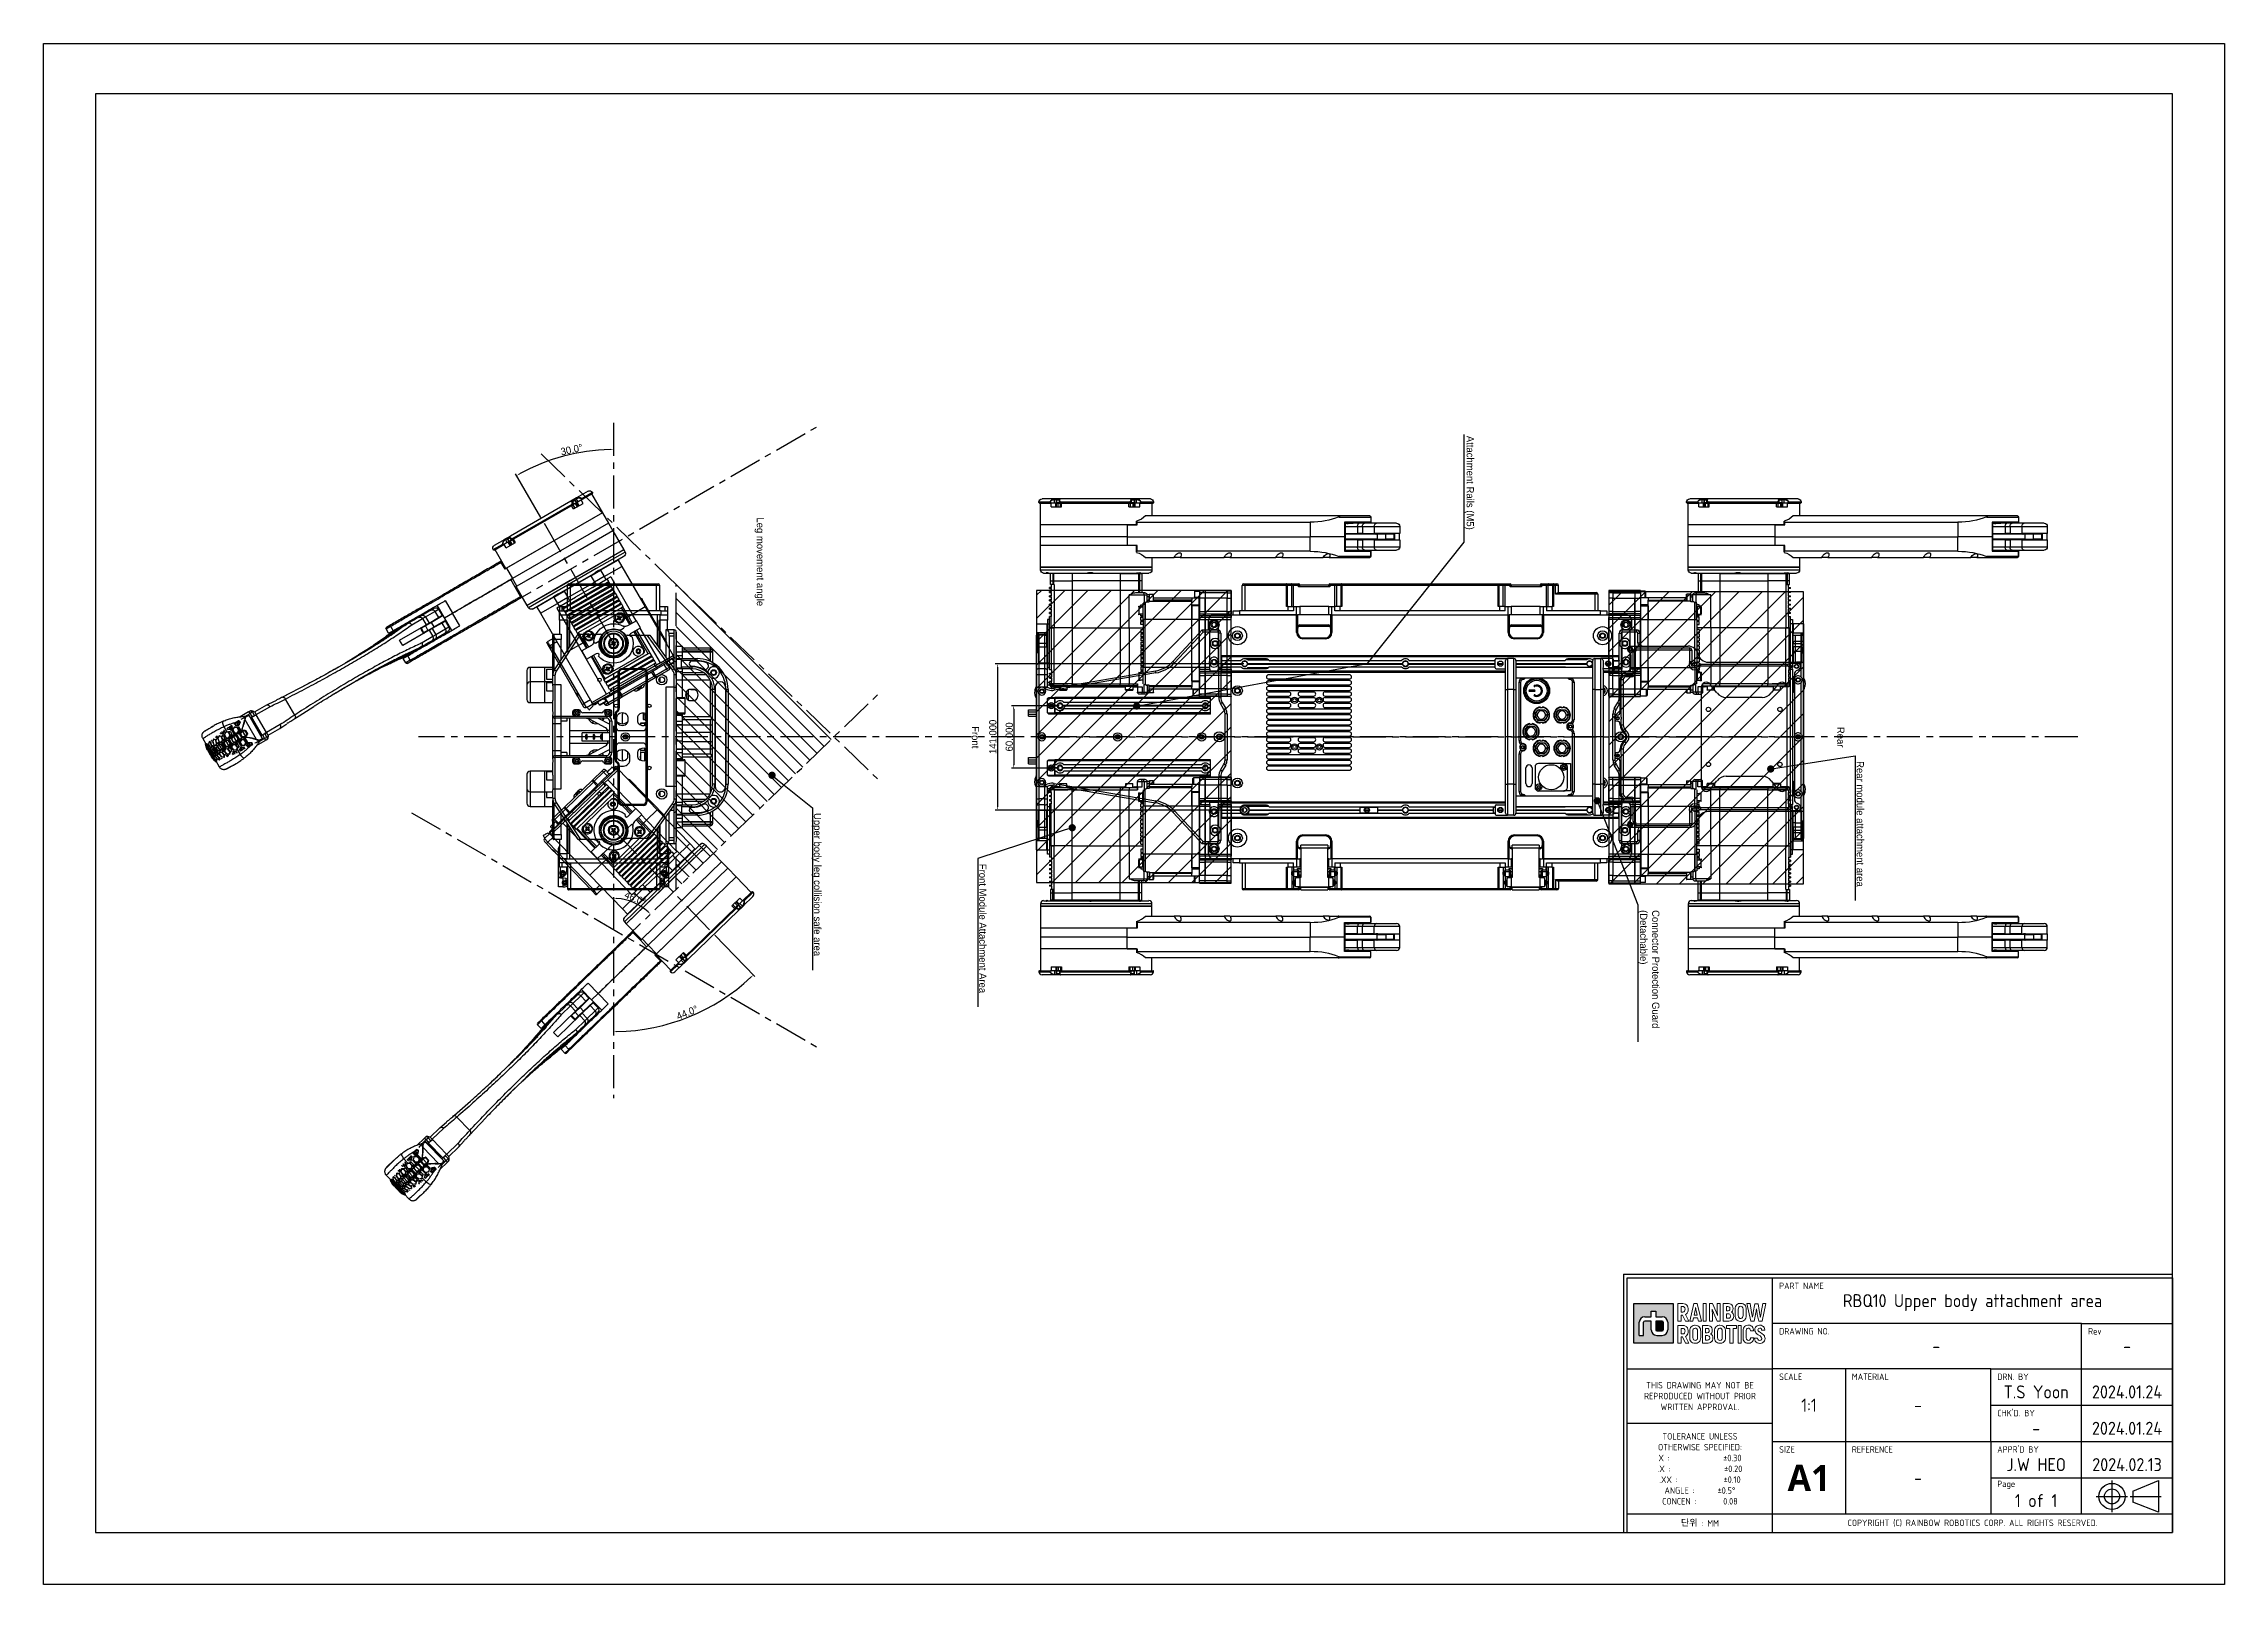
# Model space of a CAD drawing. Header units: millimetres. Extents: x 36 to 3196, y 27 to 5967.
# Drawn here: x 36 to 2139, y 27 to 1512 of the extents above; entities that cross this region are included whole.
import ezdxf
from ezdxf import colors
from ezdxf.entities.mleader import LeaderData, LeaderLine
from ezdxf.enums import TextEntityAlignment as Align
from ezdxf.math import Vec2, Vec3

# ---------------------------------------------------------------- set-up
doc = ezdxf.new("R2010")
doc.units = ezdxf.units.MM
doc.linetypes.add('CENTER', pattern=[50.8, 31.75, -6.35, 6.35, -6.35])
for name, color, linetype in [('02_Center Line', 1, 'CENTER'), ('05_Section Line', 3, 'Continuous'), ('07_Hatch', 7, 'Continuous'), ('08_Dimension.Annotation', 2, 'Continuous'), ('09_Table Line', 2, 'Continuous'), ('10_Drawing Template', 2, 'Continuous')]:
    doc.layers.add(name, color=color, linetype=linetype)
doc.layers.add('14_Mark', color=7, linetype='Continuous', true_color=0xd63c31)
doc.styles.add('Coavis T-3.2 Style', font='MS PGothic.ttf', dxfattribs={"height": 3.2})
doc.styles.add('Coavis T-7.0 Style', font='MS PGothic.ttf', dxfattribs={"height": 7})
doc.styles.add('Rainbow-5.0 Style', font='isocp.shx', dxfattribs={"bigfont": 'whgtxt.shx'})
doc.dimstyles.new('Coavis D-Style', dxfattribs={"dimtxt": 3.2, "dimasz": 3.2, "dimexe": 2, "dimexo": 1, "dimgap": 0.8, "dimtad": 1, "dimtoh": 1, "dimdec": 3, "dimzin": 1, "dimdsep": 46, "dimtxsty": 'Coavis T-3.2 Style', "dimcen": 0, "dimclrd": 253, "dimclre": 253, "dimclrt": 2, "dimadec": 1, "dimazin": 0, "dimtp": 0.1, "dimtm": 0.1, "dimtfac": 0.71, "dimtdec": 3, "dimtmove": 0, "dimatfit": 3, "dimfxl": 1, "dimlwd": -1, "dimlwe": -1, "dimarcsym": 1})
doc.dimstyles.new('Coavis D-Style$0', dxfattribs={"dimtxt": 3.2, "dimasz": 3.2, "dimexe": 2, "dimexo": 1, "dimgap": 0.8, "dimtad": 1, "dimdec": 3, "dimzin": 1, "dimdsep": 46, "dimtxsty": 'Coavis T-3.2 Style', "dimcen": 0, "dimclrd": 253, "dimclre": 253, "dimclrt": 2, "dimadec": 1, "dimazin": 0, "dimtp": 0.1, "dimtm": 0.1, "dimtfac": 0.71, "dimtdec": 3, "dimtmove": 0, "dimatfit": 3, "dimfxl": 1, "dimlwd": -1, "dimlwe": -1, "dimarcsym": 1})

msp = doc.modelspace()

# ---------------------------------------------------------------- texts
at = {"layer": '08_Dimension.Annotation', "char_height": 7, "attachment_point": 1, "rotation": 270, "style": 'Coavis T-7.0 Style'}
for s, width, insert in [('{\\fGulim|b0|i0|c129|p50;\\C256;\\c0;^JLeg movement angle}', 103.718318, (742.3872, 1055.411)), ('{\\fGulim|b0|i0|c129|p50;\\C256;\\c0;Front}', 222.66162, (938.0088, 854.2172)), ('{\\fGulim|b0|i0|c129|p50;\\C256;\\c0;Rear}', 222.66162, (1772.3406, 853.5534))]:
    msp.add_mtext_dynamic_manual_height_columns(s, width=width, gutter_width=16, heights=[0], dxfattribs=dict(at, insert=insert))

# ---------------------------------------------------------------- blocks, each defined once
blk = doc.blocks.new('A$C869fea47')
at = {"layer": '14_Mark'}
h = blk.add_hatch(color=256, dxfattribs=at)
h.dxf.hatch_style = 1
h.paths.add_polyline_path([(624.63, 101.07, 0.414214), (624.21, 101.49), (621.68, 101.49), (621.68, 98.11, 0.414214), (622.1, 97.69), (624.21, 97.69, 0.414214), (624.63, 98.11)], flags=0)
h.paths.add_polyline_path([(628.43, 108.24), (613.24, 108.24), (613.24, 93.05), (628.43, 93.05)])
h.paths.add_polyline_path([(624.22, 96), (622.09, 96, -0.414214), (619.99, 98.1), (619.99, 101.49), (617.46, 101.49, 0.414214), (617.04, 101.07), (617.04, 96), (615.35, 96), (615.35, 101.07, -0.414214), (617.45, 103.17), (619.99, 103.17), (619.99, 105.28), (621.68, 105.28), (621.68, 103.17), (624.22, 103.17, -0.414214), (626.32, 101.07), (626.32, 98.1, -0.414214)], flags=16)
h = blk.add_hatch(color=256, dxfattribs=at)
h.dxf.hatch_style = 1
h.paths.add_polyline_path([(624.63, 101.07, 0.414214), (624.21, 101.49), (621.68, 101.49), (621.68, 98.11, 0.414214), (622.1, 97.69), (624.21, 97.69, 0.414214), (624.63, 98.11)])
at = {"linetype": 'Continuous'}
for p, q in [((805.64, 35.92), (815.53, 40.02)), ((805.64, 35.92), (805.64, 31.73)), ((815.53, 40.02), (815.53, 27.85)), ((815.53, 27.85), (805.64, 31.73))]:
    blk.add_line(p, q, dxfattribs=at)
blk.add_lwpolyline([(0, 594), (841, 594), (841, 0), (0, 0)], close=True)
at = {"lineweight": 0}
for points in [[(632.14, 108.23), (630.29, 108.23), (630.29, 101.49), (631.47, 101.49), (631.47, 103.84), (632.01, 103.84)], [(632.13, 107.11), (632.35, 107.08), (632.71, 106.92), (632.93, 106.57), (633.01, 106.05), (632.98, 105.76), (632.84, 105.32), (632.56, 105.05), (632.13, 104.96), (631.47, 104.96)], [(631.47, 104.96), (631.47, 107.11), (632.13, 107.11)], [(632.01, 103.84), (633.21, 101.49), (634.52, 101.49), (633.15, 104.05)], [(633.93, 107.3), (633.68, 107.66), (633.53, 107.8), (633.14, 108.04), (632.67, 108.18), (632.14, 108.23)], [(633.15, 104.05), (633.17, 104.06), (633.54, 104.3), (633.84, 104.62)], [(633.84, 104.62), (634.05, 105.02), (634.17, 105.5), (634.21, 106.05), (634.2, 106.36), (634.11, 106.86), (633.93, 107.3)], [(637.73, 108.23), (636.45, 108.23), (634.8, 101.49), (636.03, 101.49), (636.3, 102.71), (637.87, 102.71)], [(636.54, 103.84), (636.81, 105.09), (636.84, 105.21), (636.91, 105.65), (636.99, 106.16), (637.07, 106.75), (637.1, 106.75)], [(637.1, 106.75), (637.14, 106.5), (637.23, 105.88), (637.31, 105.41), (637.37, 105.09), (637.64, 103.84), (636.54, 103.84)], [(637.87, 102.71), (638.15, 101.49), (639.38, 101.49), (637.73, 108.23)], [(643.59, 108.23), (642.41, 108.23), (642.41, 101.49), (643.57, 101.49), (643.57, 103.53), (643.57, 104.03), (643.55, 104.54), (643.52, 105.04), (643.49, 105.55), (643.43, 106.03), (643.46, 106.06)], [(643.46, 106.06), (643.49, 105.99), (643.6, 105.68), (643.8, 105.15), (644.09, 104.42), (645.39, 101.49)], [(645.53, 103.68), (645.48, 103.81), (645.28, 104.34), (645.16, 104.65), (644.99, 105.06), (643.59, 108.23)], [(645.39, 101.49), (646.56, 101.49), (646.56, 108.23)], [(646.56, 108.23), (645.39, 108.23), (645.39, 106.18), (645.4, 105.74), (645.42, 105.25), (645.45, 104.75), (645.5, 104.23), (645.56, 103.71), (645.53, 103.68)], [(649.73, 108.23), (647.76, 108.23), (647.76, 101.49), (649.79, 101.49), (649.89, 101.49), (650.4, 101.57), (650.83, 101.74), (651.22, 102.03), (651.28, 102.1), (651.54, 102.49)], [(649.55, 107.11), (649.93, 107.05), (650.22, 106.78), (650.31, 106.3), (650.25, 105.88), (650.01, 105.57), (649.59, 105.46), (648.94, 105.46)], [(648.94, 105.46), (648.94, 107.11), (649.55, 107.11)], [(649.6, 104.35), (649.88, 104.32), (650.3, 104.13), (650.43, 103.95), (650.54, 103.46), (650.54, 103.36), (650.41, 102.94), (650.1, 102.69), (649.6, 102.61), (648.94, 102.61)], [(648.94, 102.61), (648.94, 104.35), (649.6, 104.35)], [(651.29, 107.34), (651.02, 107.72), (650.69, 107.99), (650.25, 108.17), (649.73, 108.23)], [(651.53, 104.35), (651.3, 104.66), (650.89, 104.95), (651, 105.03), (651.28, 105.39)], [(651.28, 105.39), (651.45, 105.83), (651.51, 106.36), (651.51, 106.37), (651.45, 106.89), (651.29, 107.34)], [(651.54, 102.49), (651.7, 102.94), (651.76, 103.46), (651.7, 103.89), (651.53, 104.35)], [(654.46, 108.34), (654.17, 108.33), (653.68, 108.23), (653.25, 108.04), (652.9, 107.74), (652.71, 107.5), (652.5, 107.08), (652.37, 106.61), (652.34, 106.06), (652.34, 103.66), (652.35, 103.28), (652.46, 102.78), (652.63, 102.34)], [(652.63, 102.34), (652.9, 101.98), (653.07, 101.81), (653.46, 101.57), (653.93, 101.42), (654.46, 101.38), (654.75, 101.39), (655.24, 101.49), (655.66, 101.68), (656.02, 101.98), (656.21, 102.22), (656.41, 102.63), (656.54, 103.11), (656.58, 103.66), (656.58, 106.06), (656.56, 106.44), (656.46, 106.94), (656.28, 107.37)], [(654.46, 102.52), (654.16, 102.55), (653.83, 102.75), (653.63, 103.12), (653.55, 103.66), (653.55, 106.06), (653.58, 106.44), (653.74, 106.86), (654.03, 107.11), (654.46, 107.2)], [(656.28, 107.37), (656.02, 107.74), (655.84, 107.9), (655.45, 108.15), (654.99, 108.3), (654.46, 108.34)], [(654.46, 107.2), (654.75, 107.17), (655.09, 106.97), (655.29, 106.6), (655.36, 106.06), (655.36, 103.66), (655.33, 103.29), (655.17, 102.86), (654.89, 102.61), (654.46, 102.52)], [(658.09, 108.23), (656.86, 108.23), (658.37, 101.49)], [(658.99, 102.97), (658.95, 103.22), (658.89, 103.66), (658.8, 104.19), (658.69, 104.81), (658.09, 108.23)], [(658.37, 101.49), (659.63, 101.49), (660.19, 104.08), (660.23, 104.26), (660.33, 104.73), (660.4, 105.21), (660.47, 105.73), (660.53, 106.27), (660.56, 106.27)], [(661.16, 108.13), (659.91, 108.13), (659.32, 104.83), (659.22, 104.24), (659.12, 103.61), (659.05, 103.19), (659.02, 102.97), (658.99, 102.97)], [(660.56, 106.27), (660.58, 106.07), (660.63, 105.56), (660.69, 105.06), (660.78, 104.57), (660.88, 104.08), (661.44, 101.49)], [(662.05, 102.97), (662.03, 103.11), (661.97, 103.48), (661.88, 104.05), (661.76, 104.83), (661.16, 108.13)], [(661.44, 101.49), (662.7, 101.49), (664.21, 108.23)], [(664.21, 108.23), (662.99, 108.23), (662.38, 104.81), (662.3, 104.37), (662.2, 103.81), (662.14, 103.35), (662.09, 102.97), (662.05, 102.97)], [(632.14, 99.79), (630.29, 99.79), (630.29, 93.05), (631.47, 93.05), (631.47, 95.4), (632.01, 95.4)], [(632.13, 98.66), (632.35, 98.64), (632.71, 98.47), (632.93, 98.12), (633.01, 97.6), (632.98, 97.31), (632.84, 96.88), (632.56, 96.61), (632.13, 96.53), (631.47, 96.53)], [(631.47, 96.53), (631.47, 98.66), (632.13, 98.66)], [(632.01, 95.4), (633.21, 93.05), (634.52, 93.05), (633.15, 95.61)], [(633.93, 98.86), (633.68, 99.22), (633.53, 99.36), (633.14, 99.6), (632.67, 99.74), (632.14, 99.79)], [(633.15, 95.61), (633.17, 95.62), (633.54, 95.86), (633.84, 96.18)], [(633.84, 96.18), (634.05, 96.58), (634.17, 97.06), (634.21, 97.62), (634.2, 97.91), (634.11, 98.42), (633.93, 98.86)], [(636.92, 99.91), (636.64, 99.89), (636.14, 99.79), (635.72, 99.6), (635.36, 99.3), (635.17, 99.06), (634.96, 98.65), (634.84, 98.17), (634.8, 97.62), (634.8, 95.21), (634.82, 94.83), (634.91, 94.34), (635.1, 93.9)], [(635.1, 93.9), (635.36, 93.54), (635.54, 93.37), (635.93, 93.13), (636.39, 92.98), (636.92, 92.93), (637.2, 92.94), (637.7, 93.05), (638.13, 93.24), (638.48, 93.54), (638.66, 93.78), (638.88, 94.19), (638.99, 94.67), (639.04, 95.21), (639.04, 97.62), (639.02, 98), (638.92, 98.5), (638.74, 98.93)], [(636.92, 94.08), (636.62, 94.12), (636.29, 94.32), (636.08, 94.68), (636.02, 95.21), (636.02, 97.62), (636.05, 98), (636.2, 98.42), (636.5, 98.68), (636.92, 98.76)], [(638.74, 98.93), (638.48, 99.3), (638.3, 99.46), (637.91, 99.71), (637.45, 99.86), (636.92, 99.91)], [(636.92, 98.76), (637.21, 98.72), (637.55, 98.53), (637.75, 98.16), (637.82, 97.62), (637.82, 95.21), (637.79, 94.85), (637.63, 94.42), (637.34, 94.16), (636.92, 94.08)], [(641.74, 99.79), (639.77, 99.79), (639.77, 93.05), (641.9, 93.05), (642.4, 93.12), (642.85, 93.3), (643.22, 93.59), (643.29, 93.66), (643.55, 94.04)], [(641.56, 98.67), (641.93, 98.6), (642.22, 98.34), (642.32, 97.87), (642.26, 97.45), (642.02, 97.12), (641.59, 97.02), (640.95, 97.02)], [(640.95, 97.02), (640.95, 98.67), (641.56, 98.67)], [(641.61, 95.91), (641.9, 95.88), (642.31, 95.69), (642.44, 95.52), (642.55, 95.02), (642.54, 94.91), (642.42, 94.5), (642.11, 94.25), (641.62, 94.17), (640.95, 94.17)], [(640.95, 94.17), (640.95, 95.91), (641.61, 95.91)], [(643.3, 98.9), (643.03, 99.28), (642.69, 99.55), (642.26, 99.73), (641.74, 99.79)], [(643.54, 95.91), (643.3, 96.22), (642.9, 96.5), (643, 96.59), (643.29, 96.95)], [(643.29, 96.95), (643.46, 97.39), (643.52, 97.91), (643.52, 97.93), (643.46, 98.45), (643.3, 98.9)], [(643.55, 94.04), (643.71, 94.5), (643.76, 95.02), (643.71, 95.46), (643.54, 95.91)], [(646.47, 99.91), (646.18, 99.89), (645.69, 99.79), (645.26, 99.6), (644.91, 99.3), (644.72, 99.06), (644.51, 98.65), (644.39, 98.17), (644.34, 97.62), (644.34, 95.21), (644.36, 94.83), (644.46, 94.34), (644.64, 93.9)], [(644.64, 93.9), (644.91, 93.54), (645.09, 93.37), (645.48, 93.13), (645.94, 92.98), (646.47, 92.93), (646.75, 92.94), (647.24, 93.05), (647.67, 93.24), (648.02, 93.54), (648.22, 93.78), (648.42, 94.19), (648.55, 94.67), (648.58, 95.21), (648.58, 97.62), (648.57, 98), (648.47, 98.5), (648.29, 98.93)], [(646.47, 94.08), (646.17, 94.12), (645.84, 94.32), (645.63, 94.68), (645.56, 95.21), (645.56, 97.62), (645.59, 98), (645.75, 98.42), (646.04, 98.68), (646.47, 98.76)], [(648.29, 98.93), (648.02, 99.3), (647.85, 99.46), (647.46, 99.71), (647, 99.86), (646.47, 99.91)], [(646.47, 98.76), (646.76, 98.72), (647.1, 98.53), (647.3, 98.16), (647.36, 97.62), (647.36, 95.21), (647.34, 94.85), (647.18, 94.42), (646.89, 94.16), (646.47, 94.08)], [(655.54, 98.79), (655.42, 98.32), (655.37, 97.77), (655.37, 95.07), (655.38, 94.79), (655.47, 94.28), (655.64, 93.84), (655.91, 93.49), (656.02, 93.39), (656.4, 93.14), (656.86, 92.98), (657.39, 92.93), (657.62, 92.94), (658.13, 93.03), (658.56, 93.2), (658.92, 93.48), (659.06, 93.64), (659.29, 94.04)], [(657.39, 99.92), (657.21, 99.92), (656.7, 99.83), (656.26, 99.65), (655.91, 99.37), (655.76, 99.19), (655.54, 98.79)], [(657.39, 94.08), (657.29, 94.08), (656.9, 94.22), (656.67, 94.55), (656.59, 95.07), (656.59, 97.9), (656.71, 98.39), (656.97, 98.68), (657.38, 98.78)], [(657.38, 98.78), (657.63, 98.76), (658.04, 98.54), (658.18, 98.32), (658.29, 97.79), (659.47, 97.79), (659.45, 98.07), (659.34, 98.58), (659.16, 99.02), (658.89, 99.38), (658.78, 99.49), (658.39, 99.73), (657.93, 99.88), (657.39, 99.92)], [(659.5, 95.05), (658.31, 95.05), (658.26, 94.71), (658.05, 94.32), (657.88, 94.19), (657.39, 94.08)], [(659.29, 94.04), (659.43, 94.5), (659.5, 95.05)], [(660.98, 94.96), (659.78, 94.96), (659.78, 94.76), (659.87, 94.25), (660.06, 93.81), (660.34, 93.45), (660.43, 93.36), (660.82, 93.11), (661.28, 92.96), (661.82, 92.92), (661.99, 92.92), (662.5, 93), (662.94, 93.17), (663.31, 93.45), (663.33, 93.48), (663.62, 93.87)], [(661.82, 99.92), (661.77, 99.92), (661.25, 99.86), (660.8, 99.7), (660.43, 99.44), (660.16, 99.11), (659.98, 98.68), (659.91, 98.17), (659.95, 97.77), (660.12, 97.31), (660.28, 97.03), (660.62, 96.67), (660.84, 96.49), (661.26, 96.19), (661.51, 96.04), (661.92, 95.78), (662.06, 95.69), (662.42, 95.35), (662.47, 95.27), (662.62, 94.82), (662.62, 94.71), (662.42, 94.28), (662.31, 94.19), (661.82, 94.07)], [(661.82, 94.07), (661.79, 94.07), (661.35, 94.18), (661.08, 94.47), (660.98, 94.96)], [(663.62, 93.87), (663.8, 94.31), (663.86, 94.81), (663.84, 95.13), (663.71, 95.6), (663.61, 95.8), (663.32, 96.19), (663.17, 96.33), (662.78, 96.64), (662.63, 96.75), (662.2, 97), (662.08, 97.07), (661.66, 97.34), (661.63, 97.36), (661.26, 97.7), (661.11, 98.15), (661.12, 98.18), (661.31, 98.6), (661.35, 98.64), (661.82, 98.78)], [(663.51, 99.04), (663.24, 99.41), (663.18, 99.46), (662.8, 99.72), (662.35, 99.87), (661.82, 99.92)], [(661.82, 98.78), (662.15, 98.72), (662.44, 98.46), (662.55, 97.98), (663.76, 97.98), (663.75, 98.07), (663.68, 98.6), (663.51, 99.04)]]:
    blk.add_lwpolyline(points, dxfattribs=at)
for points in [[(640.03, 108.23), (641.21, 108.23), (641.21, 101.49), (640.03, 101.49), (640.03, 108.23)], [(652.9, 99.79), (648.98, 99.79), (648.98, 98.66), (650.33, 98.66), (650.33, 93.05), (651.55, 93.05), (651.55, 98.66), (652.9, 98.66)], [(653.46, 99.79), (654.65, 99.79), (654.65, 93.05), (653.46, 93.05), (653.46, 99.79)]]:
    blk.add_lwpolyline(points, close=True, dxfattribs=at)
at = {"linetype": 'Continuous'}
for radius in [5.03, 2.89]:
    blk.add_circle((797.66, 33.9), radius, dxfattribs=at)
at = {"layer": '02_Center Line'}
for p, q in [((791.52, 33.9), (803.69, 33.9)), ((797.66, 27.87), (797.66, 40.04)), ((804.66, 33.9), (816.62, 33.9))]:
    blk.add_line(p, q, dxfattribs=at)
at = {"layer": '05_Section Line', "linetype": 'Continuous'}
for q in [(820.98, 119.54), (609.32, 20.02)]:
    blk.add_line((609.32, 119.54), q, dxfattribs=at)
blk.add_lwpolyline([(820.98, 20.02), (820.98, 574.68), (20.02, 574.68), (20.02, 20.02)], close=True, dxfattribs=at)
at = {"layer": '09_Table Line'}
for p, q in [((610.73, 83.1), (610.73, 118.14)), ((610.73, 118.14), (666.79, 118.14)), ((666.79, 20.02), (666.79, 118.14)), ((666.79, 118.14), (820.98, 118.14)), ((820.98, 118.14), (820.98, 20.02)), ((785.93, 100.62), (666.79, 100.62)), ((785.93, 100.62), (820.98, 100.62)), ((785.93, 83.1), (785.93, 100.62)), ((610.73, 83.1), (666.79, 83.1)), ((610.73, 62.07), (610.73, 83.1)), ((750.89, 83.1), (666.79, 83.1)), ((694.83, 83.1), (694.83, 27.03)), ((750.89, 83.1), (785.93, 83.1)), ((750.89, 69.08), (750.89, 83.1)), ((785.93, 69.08), (785.93, 83.1)), ((785.93, 83.1), (820.98, 83.1)), ((750.89, 69.08), (785.93, 69.08)), ((750.89, 55.07), (750.89, 69.08)), ((785.93, 55.07), (785.93, 69.08)), ((785.93, 69.08), (820.98, 69.08)), ((666.79, 62.07), (610.73, 62.07)), ((610.73, 46.89), (610.73, 62.07)), ((666.79, 55.07), (820.98, 55.07)), ((750.89, 55.07), (750.89, 41.05)), ((785.93, 41.05), (785.93, 55.07)), ((610.73, 20.02), (610.73, 46.89)), ((750.89, 41.05), (750.89, 27.03)), ((750.89, 41.05), (785.93, 41.05)), ((785.93, 27.03), (785.93, 41.05)), ((785.93, 41.05), (820.98, 41.05)), ((666.79, 27.03), (610.73, 27.03)), ((820.98, 27.03), (666.79, 27.03)), ((610.73, 20.02), (666.79, 20.02)), ((666.79, 20.02), (820.98, 20.02))]:
    blk.add_line(p, q, dxfattribs=at)
at = {"layer": '14_Mark'}
for p, q in [((615.35, 96), (615.35, 101.07)), ((617.04, 96), (617.04, 101.07)), ((617.45, 103.17), (619.99, 103.17)), ((619.99, 101.49), (617.46, 101.49)), ((619.99, 103.17), (619.99, 105.28)), ((619.99, 105.28), (621.68, 105.28)), ((619.99, 98.1), (619.99, 101.49)), ((621.68, 105.28), (621.68, 103.17)), ((621.68, 103.17), (624.22, 103.17)), ((624.21, 101.49), (621.68, 101.49)), ((621.68, 101.49), (621.68, 98.11)), ((624.63, 101.07), (624.63, 98.11)), ((626.32, 101.07), (626.32, 98.1)), ((615.35, 96), (617.04, 96)), ((622.09, 96), (624.22, 96)), ((622.1, 97.69), (624.21, 97.69))]:
    blk.add_line(p, q, dxfattribs=at)
blk.add_lwpolyline([(613.24, 108.24), (628.43, 108.24), (628.43, 93.05), (613.24, 93.05)], close=True, dxfattribs=at)
for centre, radius, start, end in [((617.45, 101.07), 2.1, 90, 180), ((617.46, 101.07), 0.42, 90, 180), ((624.21, 101.07), 0.42, 0, 90), ((624.22, 101.07), 2.1, 0, 90), ((622.09, 98.1), 2.1, 180, 270), ((622.1, 98.11), 0.42, 180, 270), ((624.21, 98.11), 0.42, 270, 0), ((624.22, 98.1), 2.1, 270, 0)]:
    blk.add_arc(centre, radius, start, end, dxfattribs=at)
at = {"insert": (680.81, 41.05), "char_height": 10.0119, "width": 28.0333, "attachment_point": 5, "style": 'Rainbow-5.0 Style'}
blk.add_mtext('{\\fMalgun Gothic|b1|i0|c129|p50;A1}', dxfattribs=at)
at = {"linetype": 'Continuous', "style": 'Rainbow-5.0 Style'}
for tag, p in [('PART_NAME', (743.88, 109.38)), ('DRAWING_NO', (729.87, 91.86)), ('REV', (803.46, 91.86)), ('제도', (768.41, 74.2)), ('DATE_1', (803.46, 74.2)), ('SCALE', (680.81, 69.08)), ('MATERIAL', (722.86, 69.08)), ('검도', (768.41, 60.18)), ('DATE_2', (803.46, 60.18)), ('REFERENCE', (722.86, 41.05)), ('승인', (768.41, 46.17)), ('DATE_3', (803.46, 46.17)), ('PAGE', (768.41, 32.29))]:
    blk.add_attdef(tag, text='', height=5.01, dxfattribs=at).set_placement(p, align=Align.MIDDLE_CENTER)
at = {"layer": '10_Drawing Template', "linetype": 'Continuous', "char_height": 2.503, "attachment_point": 7, "style": 'Rainbow-5.0 Style'}
for s, insert in [('PART NAME', (669.3, 113.84)), ('DRAWING NO.', (669.3, 96.32)), ('Rev', (788.44, 96.32)), ('SCALE', (669.3, 78.79)), ('MATERIAL', (697.33, 78.79)), ('DRN. BY', (753.4, 78.79)), ("CHK'D. BY", (753.4, 64.78)), ('SIZE', (669.3, 50.76)), ('REFERENCE', (697.33, 50.76)), ("APPR'D BY", (753.4, 50.76)), ('Page', (753.4, 36.74))]:
    blk.add_mtext(s, dxfattribs=dict(at, insert=insert))
at = {"layer": '10_Drawing Template', "color": 2, "linetype": 'Continuous', "char_height": 2.503, "width": 56.0667, "attachment_point": 5, "style": 'Rainbow-5.0 Style'}
for s, insert in [('\\pxqc;{\\C256;THIS DRAWING MAY NOT BE \\PREPRODUCED WITHOUT PRIOR \\PWRITTEN APPROVAL.}', (638.76, 72.59)), ('{\\C256;TOLERANCE UNLESS \\POTHERWISE SPECIFIED:\\PX :              %%P0.30\\P.X :              %%P0.20\\P.XX :            %%P0.10\\PANGLE :      %%P0.5%%D\\PCONCEN :       0.08}', (638.76, 44.55)), ('{\\C256;단위 : MM}', (638.76, 23.53))]:
    blk.add_mtext(s, dxfattribs=dict(at, insert=insert))
at = {"layer": '10_Drawing Template', "linetype": 'Continuous', "insert": (743.88, 23.61), "char_height": 2.503, "width": 154.1833, "attachment_point": 5, "style": 'Rainbow-5.0 Style'}
blk.add_mtext('\\pxqc;COPYRIGHT (C) RAINBOW ROBOTICS CORP. ALL RIGHTS RESERVED.', dxfattribs=at)
blk = doc.blocks.new('A$C32f45786')
at = {"color": 7, "linetype": 'Continuous', "lineweight": 25}
for p, q in [((99.5, 191.5), (195.5, 191.5)), ((102, 192), (102, 194)), ((102, 194), (193, 194)), ((193, 192), (102, 192)), ((193, 192), (193, 194)), ((63.5, 177), (61.8, 177)), ((61.8, 150), (61.8, 177)), ((65.2, 177), (63.5, 177)), ((63.5, 150), (63.5, 177)), ((63.8, 179), (66.2, 179)), ((65.8, 177), (65.2, 177)), ((65.2, 150), (65.2, 177)), ((65.8, 177), (65.8, 150)), ((66.2, 179), (76, 179)), ((87.5, 150), (87.5, 172.8)), ((99.5, 181.5), (195.5, 181.5)), ((102, 181), (102, 179)), ((102, 181), (193, 181)), ((193, 179), (102, 179)), ((128.2, 177), (128.2, 150)), ((135.9, 177), (130.8, 177)), ((130.8, 150), (130.8, 177)), ((135.9, 177), (135.9, 179)), ((135.9, 150), (135.9, 177)), ((142.9, 177), (135.9, 177)), ((142.9, 150), (142.9, 177)), ((152.1, 177), (142.9, 177)), ((152.1, 150), (152.1, 177)), ((159.1, 177), (152.1, 177)), ((159.1, 177), (159.1, 179)), ((164.2, 177), (159.1, 177)), ((159.1, 150), (159.1, 177)), ((164.2, 177), (164.2, 150)), ((166.8, 150), (166.8, 177)), ((193, 181), (193, 179)), ((207.5, 150), (207.5, 172.8)), ((219, 179), (228.8, 179)), ((228.8, 179), (231.2, 179)), ((229.8, 177), (229.2, 177)), ((229.2, 150), (229.2, 177)), ((229.8, 177), (229.8, 150)), ((231.5, 177), (229.8, 177)), ((231.5, 150), (231.5, 177)), ((233.2, 177), (231.5, 177)), ((233.2, 150), (233.2, 177)), ((60, 144), (60, 150)), ((65.6, 150), (60, 150)), ((65.6, 144), (65.6, 150)), ((69.1, 150), (65.6, 150)), ((69.1, 144), (69.1, 150)), ((72, 150), (69.1, 150)), ((74, 164), (72, 164)), ((72, 149), (72, 164)), ((72, 144), (72, 149)), ((72, 149), (73, 149)), ((73, 149), (73, 144)), ((81, 149), (73, 149)), ((74, 164), (74, 149)), ((74.5, 164), (74.5, 159)), ((80, 159), (82, 159)), ((80, 149), (80, 159)), ((81, 144), (81, 149)), ((81, 149), (82, 149)), ((82, 159), (82, 149)), ((84.6, 150), (82, 150)), ((82, 149), (82, 144)), ((84.6, 144), (84.6, 150)), ((92.5, 150), (84.6, 150)), ((92.5, 144), (92.5, 150)), ((109.5, 150), (92.5, 150)), ((102, 161.5), (101.8, 161.5)), ((101.8, 161.5), (101.8, 156.5)), ((101.8, 158), (102, 158)), ((102, 158), (102, 161.5)), ((102.1, 155.6), (112.1, 155.6)), ((103.7, 154), (110.6, 154)), ((109.5, 144), (109.5, 151.5)), ((110.5, 152.5), (110.5, 144)), ((124.5, 152.5), (110.5, 152.5)), ((112.4, 156.5), (112.4, 161.5)), ((124.5, 144), (124.5, 152.5)), ((125.5, 151.5), (125.5, 144)), ((126.5, 150), (125.5, 150)), ((126.5, 144), (126.5, 150)), ((132.5, 150), (126.5, 150)), ((132.5, 144), (132.5, 150)), ((135.5, 150), (132.5, 150)), ((135.5, 144), (135.5, 150)), ((135.9, 150), (135.5, 150)), ((135.9, 144), (135.9, 150)), ((143.6, 150), (135.9, 150)), ((143.6, 144), (143.6, 150)), ((151.4, 150), (143.6, 150)), ((151.4, 144), (151.4, 150)), ((159.1, 150), (151.4, 150)), ((159.1, 144), (159.1, 150)), ((159.5, 150), (159.1, 150)), ((159.5, 144), (159.5, 150)), ((162.5, 150), (159.5, 150)), ((162.5, 144), (162.5, 150)), ((168.5, 150), (162.5, 150)), ((168.5, 144), (168.5, 150)), ((169.5, 150), (168.5, 150)), ((169.5, 144), (169.5, 151.5)), ((170.5, 152.5), (170.5, 144)), ((184.5, 152.5), (170.5, 152.5)), ((184.5, 144), (184.5, 152.5)), ((185.5, 151.5), (185.5, 144)), ((202.5, 150), (185.5, 150)), ((202.5, 144), (202.5, 150)), ((210.4, 150), (202.5, 150)), ((210.4, 144), (210.4, 150)), ((213, 150), (210.4, 150)), ((215, 159), (213, 159)), ((213, 149), (213, 159)), ((213, 144), (213, 149)), ((213, 149), (214, 149)), ((214, 149), (214, 144)), ((214, 149), (222, 149)), ((215, 159), (215, 149)), ((220.5, 159), (220.5, 164)), ((221, 164), (223, 164)), ((221, 149), (221, 164)), ((222, 144), (222, 149)), ((222, 149), (223, 149)), ((223, 164), (223, 149)), ((225.9, 150), (223, 150)), ((223, 149), (223, 144)), ((225.9, 144), (225.9, 150)), ((229.4, 150), (225.9, 150)), ((229.4, 144), (229.4, 150)), ((235, 150), (229.4, 150)), ((235, 144), (235, 150)), ((0, 125), (0, 126.5)), ((1.5, 128), (1.5, 125)), ((26, 128), (1.5, 128)), ((22, 133), (22, 135.5)), ((22, 135.5), (26, 135.5)), ((22, 133), (26, 133)), ((22, 128), (22, 133)), ((26, 135.5), (30, 135.5)), ((26, 129.5), (26, 135.5)), ((26, 129.5), (26, 37.5)), ((30, 129.5), (26, 129.5)), ((30, 128.6), (30, 135.5)), ((30, 135.5), (35, 135.5)), ((35, 128.6), (30, 128.6)), ((30, 128.6), (30, 125.5)), ((35, 135.5), (35, 128.6)), ((44.5, 135.5), (35, 135.5)), ((63.3, 128.6), (35, 128.6)), ((35.5, 128.6), (35.5, 127.1)), ((35.5, 127.1), (39.5, 127.1)), ((39.5, 127.1), (39.5, 128.6)), ((39.5, 127.1), (61.3, 127.1)), ((47.6, 142), (44.5, 142)), ((44.5, 142), (44.5, 134)), ((44.5, 134), (70.8, 134)), ((46.5, 144), (76.2, 144)), ((74.8, 142), (47.6, 142)), ((47.6, 137), (47.6, 142)), ((47.7, 137), (47.6, 137)), ((50.4, 137), (47.7, 137)), ((49.5, 118.5), (81.9, 142.1)), ((83, 140.5), (49.5, 116)), ((50.4, 142), (50.4, 137)), ((50.4, 137), (74.9, 137)), ((80.5, 142), (74.8, 142)), ((76.2, 144), (85.9, 144)), ((81.8, 142), (80.5, 142)), ((80.5, 141.1), (80.5, 142)), ((85.9, 144), (87.8, 144)), ((87.8, 144), (99.5, 144)), ((87.8, 144), (87.8, 142)), ((99.5, 142), (87.8, 142)), ((94.8, 128.6), (90.2, 128.6)), ((99.5, 144), (101.2, 144)), ((99.5, 142), (99.5, 144)), ((99.5, 142), (99.5, 134)), ((195.5, 142), (99.5, 142)), ((99.5, 134), (195.5, 134)), ((105.8, 144), (145.3, 144)), ((149.7, 144), (189.2, 144)), ((193.8, 144), (195.5, 144)), ((195.5, 144), (195.5, 142)), ((195.5, 144), (207.2, 144)), ((195.5, 142), (195.5, 134)), ((207.2, 142), (195.5, 142)), ((204.8, 128.6), (200.2, 128.6)), ((207.2, 144), (209.1, 144)), ((207.2, 142), (207.2, 144)), ((209.1, 144), (218.8, 144)), ((245.5, 116), (212, 140.5)), ((213.1, 142.1), (245.5, 118.5)), ((214.2, 142), (213.2, 142)), ((220.2, 142), (214.2, 142)), ((214.5, 142), (214.5, 141.1)), ((218.8, 144), (248.5, 144)), ((244.6, 137), (220.1, 137)), ((247.4, 142), (220.2, 142)), ((224.2, 134), (250.5, 134)), ((260, 128.6), (231.7, 128.6)), ((233.7, 127.1), (255.5, 127.1)), ((244.6, 137), (244.6, 142)), ((247.3, 137), (244.6, 137)), ((247.4, 137), (247.3, 137)), ((250.5, 142), (247.4, 142)), ((247.4, 142), (247.4, 137)), ((250.5, 142), (250.5, 134)), ((260, 135.5), (250.5, 135.5)), ((254.9, 136.5), (283, 136.5)), ((255.5, 127.1), (255.5, 128.6)), ((255.5, 127.1), (259.5, 127.1)), ((259.5, 127.1), (259.5, 128.6)), ((260, 128.6), (260, 135.5)), ((260, 135.5), (265, 135.5)), ((265, 128.6), (260, 128.6)), ((265, 135.5), (265, 128.6)), ((265, 135.5), (269, 135.5)), ((269, 129.5), (265, 129.5)), ((265, 128.6), (265, 125.5)), ((269, 135.5), (269, 129.5)), ((273, 135.5), (269, 135.5)), ((269, 133), (273, 133)), ((269, 37.5), (269, 129.5)), ((269, 128), (293.5, 128)), ((273, 135.5), (273, 133)), ((275.7, 134.5), (273, 134.5)), ((273, 133), (273, 128)), ((277, 128.5), (273, 128.5)), ((275, 128.5), (275, 128)), ((277, 128.5), (280.1, 129.7)), ((277.7, 131.7), (277.4, 131.6)), ((277.6, 133.7), (277.8, 133.5)), ((278.7, 134), (278.7, 134.3)), ((278.9, 130), (278.7, 131)), ((279.5, 128.3), (279.5, 128)), ((280.6, 133.4), (280.3, 133.3)), ((280.4, 132.1), (281.2, 131.3)), ((281.2, 134.5), (283, 134.5)), ((283, 136.5), (292, 136.5)), ((283, 134.5), (283, 136.5)), ((283.4, 132.5), (284.1, 129.6)), ((286.5, 130.2), (285.5, 130.4)), ((286.8, 132.7), (287.6, 131.9)), ((287.1, 128.9), (287.3, 129.2)), ((288.7, 131.8), (288.9, 132.1)), ((289, 129.3), (289.2, 129.1)), ((289.8, 130.2), (289.5, 130.3)), ((292, 136.5), (292, 132.5)), ((292, 130.5), (292, 132.5)), ((293.5, 125), (293.5, 128)), ((295, 126.5), (295, 125)), ((0, 42), (0, 125)), ((1.5, 125), (0, 125)), ((1.5, 125), (1.5, 42)), ((26, 125), (1.5, 125)), ((30, 125.5), (59.1, 125.5)), ((30, 125.5), (30, 41.5)), ((49.5, 116), (49.5, 118.5)), ((49.5, 96.7), (49.5, 116)), ((81.5, 92), (81.5, 112)), ((82.5, 112), (81.5, 112)), ((82.5, 112), (82.5, 92)), ((85.5, 115), (85.5, 116)), ((85.5, 116), (209.5, 116)), ((209.5, 115), (85.5, 115)), ((124.5, 112.5), (124.5, 112.5)), ((130.9, 112.5), (124.6, 112.5)), ((124.6, 112.5), (124.6, 112.4)), ((124.6, 112.4), (124.6, 112.4)), ((125.6, 112.4), (124.6, 112.4)), ((125.6, 112.4), (124.6, 112.4)), ((130.9, 112.4), (124.6, 112.4)), ((131.1, 114), (124.8, 114)), ((125.6, 112.4), (125.6, 112.4)), ((125.6, 112.4), (125.6, 112.4)), ((125.6, 112.4), (125.6, 112.4)), ((126.1, 112.4), (126.1, 112.4)), ((126.1, 112.4), (126.1, 112.4)), ((126.1, 112.4), (126.1, 112.4)), ((126.1, 112.4), (126.2, 112.4)), ((126.1, 112.4), (126.1, 112.4)), ((126.1, 112.4), (126.1, 112.4)), ((126.1, 112.4), (126.1, 112.4)), ((126.1, 112.4), (126.1, 112.4)), ((126.3, 112.4), (126.1, 112.4)), ((126.2, 112.4), (126.1, 112.4)), ((126.1, 112.4), (126.1, 112.4)), ((126.1, 112.4), (126.2, 112.4)), ((126.1, 112.4), (126.5, 112.4)), ((126.1, 112.4), (126.1, 112.4)), ((126.2, 112.4), (126.2, 112.4)), ((126.2, 112.4), (126.2, 112.4)), ((126.2, 112.4), (126.3, 112.4)), ((126.2, 112.4), (126.3, 112.4)), ((126.2, 112.4), (126.2, 112.4)), ((126.2, 112.4), (126.2, 112.4)), ((126.2, 112.4), (126.2, 112.4)), ((126.2, 112.4), (126.2, 112.4)), ((126.2, 112.4), (126.2, 112.4)), ((126.2, 112.4), (126.3, 112.4)), ((126.3, 112.4), (126.2, 112.4)), ((126.2, 112.4), (126.2, 112.4)), ((126.2, 112.4), (126.3, 112.4)), ((126.3, 112.4), (126.2, 112.4)), ((126.3, 112.4), (126.3, 112.4)), ((126.3, 112.4), (126.3, 112.4)), ((126.3, 112.4), (126.3, 112.4)), ((126.3, 112.4), (126.3, 112.4)), ((126.3, 112.4), (126.3, 112.4)), ((126.3, 112.4), (126.3, 112.4)), ((126.3, 112.4), (126.3, 112.4)), ((126.3, 112.4), (126.3, 112.4)), ((126.3, 112.4), (126.3, 112.4)), ((126.3, 112.4), (126.3, 112.4)), ((126.3, 112.4), (126.4, 112.4)), ((126.3, 112.4), (126.3, 112.4)), ((126.4, 112.4), (126.3, 112.4)), ((126.3, 112.4), (126.4, 112.4)), ((126.3, 112.4), (126.3, 112.4)), ((126.4, 112.4), (126.3, 112.4)), ((126.4, 112.4), (126.3, 112.4)), ((126.3, 112.4), (126.3, 112.4)), ((126.3, 112.4), (126.3, 112.4)), ((126.3, 112.4), (126.3, 112.4)), ((126.4, 112.4), (126.4, 112.4)), ((126.4, 112.4), (126.4, 112.4)), ((126.4, 112.4), (126.4, 112.4)), ((126.4, 112.4), (126.7, 112.4)), ((126.4, 112.4), (126.4, 112.4)), ((126.6, 112.4), (126.5, 112.4)), ((126.5, 112.4), (126.5, 112.4)), ((126.7, 112.4), (126.7, 112.4)), ((126.7, 112.4), (126.7, 112.4)), ((126.7, 112.4), (126.7, 112.4)), ((126.7, 112.4), (126.7, 112.4)), ((126.7, 112.4), (126.7, 112.4)), ((126.6, 112.4), (126.7, 112.4)), ((126.7, 112.4), (126.7, 112.4)), ((128.3, 106.7), (132.7, 106.7)), ((130.9, 112.5), (131.1, 114)), ((130.9, 112.4), (130.9, 112.5)), ((131.2, 114), (131, 112.5)), ((131.1, 115), (131.2, 114)), ((131.2, 114), (131.1, 114)), ((131.2, 115), (131.2, 114)), ((131.2, 114), (131.2, 114)), ((131.3, 114.1), (131.3, 115)), ((134.1, 115), (134.1, 113.7)), ((134.3, 109.7), (134.1, 113.7)), ((134.1, 113.7), (134.3, 109.7)), ((134.4, 113.7), (134.4, 115)), ((136.3, 113.7), (134.4, 113.7)), ((134.5, 109.7), (134.4, 113.7)), ((134.5, 115), (134.5, 114.7)), ((134.8, 114.7), (134.5, 114.7)), ((136.1, 109.7), (134.5, 109.7)), ((134.5, 109.7), (134.5, 109.4)), ((134.5, 109.4), (136, 109.4)), ((134.8, 114.7), (134.8, 115)), ((135.8, 114.4), (135, 114.4)), ((135, 114.4), (135, 114.2)), ((135, 114.2), (135.8, 114.2)), ((135.5, 115), (135.5, 114.7)), ((135.5, 114.7), (135.7, 114.7)), ((135.7, 114.7), (135.7, 115)), ((135.7, 114.7), (135.8, 114.7)), ((135.7, 114.7), (135.7, 114.4)), ((135.8, 114), (135.8, 114.9)), ((135.8, 113.7), (135.8, 114)), ((135.8, 113.7), (136.3, 113.7)), ((136.3, 113.7), (136.3, 113.7)), ((141.5, 89), (141.5, 112)), ((153.5, 112), (153.5, 89)), ((160.6, 113.7), (158.7, 113.7)), ((158.7, 113.7), (159.2, 113.7)), ((160.5, 109.7), (158.9, 109.7)), ((159, 109.4), (160.5, 109.4)), ((159.2, 114.7), (159.2, 115)), ((159.2, 114), (159.2, 114.9)), ((159.2, 114.7), (159.5, 114.7)), ((159.2, 114.4), (159.2, 114.7)), ((159.2, 114.7), (159.2, 114.7)), ((160, 114.4), (159.2, 114.4)), ((160, 114.4), (159.2, 114.4)), ((159.2, 114.2), (160, 114.2)), ((159.2, 113.7), (159.2, 114)), ((159.2, 114), (159.2, 113.9)), ((159.5, 114.7), (159.5, 115)), ((159.8, 114.4), (159.8, 115)), ((160, 115), (160, 114.4)), ((160, 114.2), (160, 114.4)), ((160.1, 114.5), (160.1, 114.5)), ((160.2, 115), (160.2, 114.7)), ((160.5, 114.7), (160.2, 114.7)), ((160.5, 114.7), (160.5, 115)), ((160.6, 113.7), (160.5, 109.7)), ((160.5, 109.4), (160.5, 109.7)), ((160.6, 115), (160.6, 113.7)), ((160.6, 113.7), (160.6, 113.7)), ((160.8, 113.7), (160.7, 109.7)), ((160.7, 109.7), (160.7, 109.7)), ((160.8, 113.7), (160.8, 115)), ((162.1, 115), (162.1, 113.7)), ((162.3, 109.7), (162.1, 113.7)), ((162.3, 106.7), (166.7, 106.7)), ((162.4, 113.7), (162.4, 115)), ((162.5, 109.7), (162.4, 113.7)), ((170.3, 113.7), (162.4, 113.7)), ((162.5, 115), (162.5, 114.7)), ((162.5, 114.7), (162.8, 114.7)), ((170.1, 109.7), (162.5, 109.7)), ((162.5, 109.7), (162.5, 109.4)), ((162.5, 109.4), (170, 109.4)), ((162.5, 109.4), (170, 109.4)), ((162.8, 114.7), (162.8, 115)), ((163.8, 114.4), (163, 114.4)), ((163, 114.2), (163, 114.4)), ((163, 114.2), (163.8, 114.2)), ((163.5, 114.7), (163.5, 115)), ((163.5, 114.7), (163.7, 114.7)), ((163.7, 115), (163.7, 114.7)), ((163.7, 114.7), (163.7, 114.4)), ((163.7, 114.7), (163.8, 114.7)), ((163.8, 114), (163.8, 115)), ((163.8, 114), (164.3, 114)), ((163.8, 113.7), (163.8, 114)), ((163.8, 113.7), (164.3, 113.7)), ((164.3, 114), (164.3, 115)), ((164.3, 114.7), (165.1, 114.7)), ((165.1, 114.4), (164.3, 114.4)), ((164.3, 114.2), (165.1, 114.2)), ((164.3, 113.7), (164.3, 114)), ((164.3, 113.9), (164.3, 114)), ((165.1, 114), (165.1, 115)), ((165.1, 114), (165.6, 114)), ((165.1, 113.7), (165.1, 114)), ((165.1, 113.7), (165.6, 113.7)), ((165.6, 114), (165.6, 115)), ((165.6, 114.7), (166.3, 114.7)), ((166.3, 114.4), (165.6, 114.4)), ((165.6, 114.2), (166.3, 114.2)), ((165.6, 113.7), (165.6, 114)), ((165.6, 113.9), (165.6, 114)), ((165.9, 109.4), (165.9, 109.4)), ((165.9, 109.4), (165.9, 109.4)), ((165.9, 109.4), (166.5, 109.4)), ((166, 109.4), (166, 109.4)), ((166.2, 109.4), (166.2, 109.4)), ((166.3, 114), (166.3, 115)), ((166.3, 114), (166.8, 114)), ((166.3, 113.7), (166.3, 114)), ((166.3, 113.7), (166.8, 113.7)), ((166.6, 109.4), (166.6, 109.4)), ((166.7, 109.4), (166.7, 109.4)), ((166.7, 109.4), (166.7, 109.4)), ((166.7, 109.4), (166.7, 109.4)), ((166.8, 114), (166.8, 115)), ((166.8, 114.7), (167.6, 114.7)), ((167.6, 114.4), (166.8, 114.4)), ((166.8, 114.2), (167.6, 114.2)), ((166.8, 113.7), (166.8, 114)), ((166.8, 113.9), (166.8, 114)), ((166.8, 109.4), (166.8, 109.4)), ((167, 109.4), (167, 109.4)), ((166.9, 109.4), (166.9, 109.4)), ((167.3, 109.4), (167.3, 109.4)), ((167.4, 109.4), (167.4, 109.4)), ((167.6, 109.4), (167.4, 109.4)), ((167.6, 114), (167.6, 115)), ((167.6, 114), (168.1, 114)), ((167.6, 113.7), (167.6, 114)), ((167.6, 113.7), (168.1, 113.7)), ((167.6, 109.4), (167.6, 109.4)), ((167.8, 109.4), (167.8, 109.4)), ((167.8, 109.4), (167.9, 109.4)), ((167.9, 109.4), (167.9, 109.4)), ((168.1, 114), (168.1, 115)), ((168.1, 114.7), (168.9, 114.7)), ((168.9, 114.4), (168.1, 114.4)), ((168.1, 114.2), (168.9, 114.2)), ((168.1, 113.7), (168.1, 114)), ((168.1, 113.9), (168.1, 114)), ((168.5, 109.4), (168.5, 109.4)), ((168.6, 109.4), (168.6, 109.4)), ((168.7, 109.4), (168.7, 109.4)), ((168.9, 115), (168.9, 114)), ((168.9, 114), (169.4, 114)), ((168.9, 114), (168.9, 113.7)), ((168.9, 113.7), (169.4, 113.7)), ((169, 109.4), (169, 109.4)), ((169, 109.4), (169.1, 109.4)), ((169.1, 109.4), (169.1, 109.4)), ((169.1, 109.4), (169.3, 109.4)), ((169.3, 109.4), (169.3, 109.4)), ((169.4, 114), (169.4, 115)), ((169.4, 114.7), (169.9, 114.7)), ((170, 114.4), (169.4, 114.4)), ((169.4, 114.2), (170.1, 114.2)), ((169.4, 113.7), (169.4, 114)), ((169.4, 114), (169.4, 113.9)), ((169.6, 109.4), (169.6, 109.4)), ((169.6, 109.4), (169.7, 109.4)), ((169.7, 109.4), (169.7, 109.4)), ((169.7, 109.4), (170, 109.4)), ((169.7, 109.4), (169.7, 109.4)), ((169.7, 109.4), (170, 109.4)), ((170.2, 114.2), (170.2, 114)), ((170.2, 114), (170.2, 113.7)), ((170.2, 113.7), (170.3, 113.7)), ((209.5, 115), (209.5, 116)), ((212.5, 92), (212.5, 112)), ((213.5, 112), (212.5, 112)), ((213.5, 112), (213.5, 92)), ((235.9, 125.5), (265, 125.5)), ((245.5, 118.5), (245.5, 116)), ((245.5, 116), (245.5, 96.7)), ((265, 41.5), (265, 125.5)), ((269, 125), (293.5, 125)), ((293.5, 125), (295, 125)), ((293.5, 42), (293.5, 125)), ((295, 125), (295, 42)), ((82.5, 92), (81.5, 92)), ((85.5, 89), (120, 89)), ((85.5, 89), (85.5, 88)), ((120, 88), (85.5, 88)), ((120, 89), (120, 88)), ((134.9, 92), (125.7, 92)), ((125.7, 85), (125.7, 86)), ((125.7, 86), (169.3, 86)), ((169.3, 85), (125.7, 85)), ((128.2, 97.3), (132.8, 97.3)), ((132.8, 86.7), (128.2, 86.7)), ((169.3, 92), (160.1, 92)), ((166.8, 97.3), (162.2, 97.3)), ((162.2, 86.7), (166.8, 86.7)), ((164.7, 98.9), (171.3, 98.9)), ((169.3, 85), (169.3, 86)), ((175, 88), (175, 89)), ((175, 89), (209.5, 89)), ((209.5, 88), (175, 88)), ((209.5, 88), (209.5, 89)), ((213.5, 92), (212.5, 92)), ((245.9, 94.7), (245, 95.3)), ((245.5, 95.5), (245.5, 96.7)), ((48.5, 51.8), (48.5, 70.8)), ((121.5, 80), (121.5, 75.9)), ((125.5, 82), (123.5, 82)), ((124.5, 72), (124.5, 54)), ((127.5, 46), (127.5, 80)), ((127.5, 77), (129.5, 77)), ((129.5, 68.8), (135.4, 80)), ((129.5, 77), (129.5, 33)), ((129.5, 72.4), (130.2, 73.4)), ((129.5, 73.4), (130.3, 73.4)), ((138.8, 75.9), (130.6, 60.2)), ((132.5, 82), (162.5, 82)), ((132.5, 82), (132.5, 80)), ((162.5, 80), (132.5, 80)), ((134.5, 64), (132.6, 64)), ((141.5, 80), (141.5, 78)), ((143.5, 78), (141.5, 78)), ((141.5, 41.5), (141.5, 77.9)), ((143.5, 80), (143.5, 72.7)), ((151.5, 72.7), (143.5, 72.7)), ((143.5, 72.7), (143.5, 53.1)), ((151.5, 80), (151.5, 72.7)), ((153.5, 78), (151.5, 78)), ((151.5, 72.7), (151.5, 53.1)), ((153.5, 80), (153.5, 78)), ((153.5, 41.5), (153.5, 77.9)), ((164.4, 60.2), (156.2, 75.9)), ((159.6, 80), (165.5, 68.8)), ((162.4, 64), (160.5, 64)), ((162.5, 82), (162.5, 80)), ((163.4, 72.9), (163.6, 73.1)), ((164.7, 73.4), (165.5, 73.4)), ((164.8, 73.4), (165.5, 72.4)), ((165.5, 33), (165.5, 77)), ((167.5, 77), (165.5, 77)), ((167.5, 80), (167.5, 46)), ((171.5, 82), (169.5, 82)), ((170.5, 54), (170.5, 72)), ((173.5, 75.9), (173.5, 80)), ((245.9, 72.3), (246.8, 73.1)), ((246.5, 70.8), (246.5, 72.3)), ((246.5, 70.8), (246.5, 51.8)), ((48.5, 51.8), (84.1, 28.3)), ((48.5, 49.4), (48.5, 51.8)), ((83, 26.7), (48.5, 49.4)), ((121.5, 50.1), (121.5, 46)), ((123.5, 44), (125.5, 44)), ((151.5, 53.1), (143.5, 53.1)), ((169.5, 44), (171.5, 44)), ((173.5, 46), (173.5, 50.1)), ((210.9, 28.3), (246.5, 51.8)), ((246.5, 49.4), (212, 26.7)), ((246.5, 51.8), (246.5, 49.4)), ((0, 40.5), (0, 42)), ((1.5, 42), (0, 42)), ((1.5, 42), (1.5, 39)), ((26, 42), (1.5, 42)), ((26, 39), (1.5, 39)), ((22, 34), (22, 39)), ((26, 34), (22, 34)), ((22, 31.5), (22, 34)), ((22, 31.5), (26, 31.5)), ((26, 31.5), (26, 37.5)), ((26, 37.5), (30, 37.5)), ((30, 31.5), (26, 31.5)), ((60.5, 41.5), (30, 41.5)), ((30, 38.5), (30, 41.5)), ((30, 31.5), (30, 38.5)), ((30, 38.5), (35, 38.5)), ((35, 31.5), (30, 31.5)), ((35, 38.5), (35, 31.5)), ((35, 38.5), (65.1, 38.5)), ((35, 31.5), (48.5, 31.5)), ((35.5, 39.9), (35.5, 38.5)), ((39.5, 39.9), (35.5, 39.9)), ((39.5, 39.9), (39.5, 38.5)), ((62.9, 39.9), (39.5, 39.9)), ((48.5, 26), (48.5, 33)), ((48.5, 33), (53.5, 33)), ((48.5, 26), (53.5, 26)), ((53.5, 25), (49.5, 25)), ((53.5, 33), (53.5, 26)), ((73.4, 33), (53.5, 33)), ((53.5, 26), (53.5, 25)), ((88.5, 25), (53.5, 25)), ((80.5, 25), (80.5, 17)), ((82.3, 19), (82.3, 25)), ((88.5, 27), (97.5, 27)), ((88.5, 27), (88.5, 25)), ((97.5, 25), (88.5, 25)), ((92, 19), (92, 25)), ((94.5, 25), (94.5, 17)), ((95, 19), (95, 25)), ((127.5, 33), (97.5, 33)), ((97.5, 33), (97.5, 27)), ((97.5, 27), (97.5, 25)), ((97.5, 27), (127.5, 27)), ((98.4, 25), (97.5, 25)), ((98.4, 25), (103, 25)), ((103, 19), (103, 25)), ((103, 25), (112.5, 25)), ((122, 25), (112.5, 25)), ((114.5, 17), (114.5, 25)), ((127.5, 25), (127, 25)), ((129.5, 33), (127.5, 33)), ((127.5, 27), (127.5, 33)), ((127.5, 27), (129.5, 27)), ((127.5, 25), (127.5, 27)), ((134.5, 25), (127.5, 25)), ((165.5, 41.5), (129.5, 41.5)), ((129.5, 38.5), (132.5, 38.5)), ((129.5, 33), (129.5, 27)), ((134.5, 33), (129.5, 33)), ((129.5, 27), (134.5, 27)), ((134.5, 27), (134.5, 33)), ((160.5, 33), (134.5, 33)), ((134.5, 25), (134.5, 27)), ((134.5, 27), (160.5, 27)), ((160.5, 25), (134.5, 25)), ((160.5, 27), (160.5, 33)), ((165.5, 33), (160.5, 33)), ((160.5, 27), (165.5, 27)), ((160.5, 25), (160.5, 27)), ((167.5, 25), (160.5, 25)), ((162.5, 38.5), (165.5, 38.5)), ((167.5, 33), (165.5, 33)), ((165.5, 27), (165.5, 33)), ((165.5, 27), (167.5, 27)), ((197.5, 33), (167.5, 33)), ((167.5, 33), (167.5, 27)), ((167.5, 25), (167.5, 27)), ((167.5, 27), (197.5, 27)), ((168, 25), (167.5, 25)), ((184.4, 25), (173, 25)), ((180.5, 25), (180.5, 17)), ((181, 19), (181, 25)), ((184.4, 25), (189, 25)), ((189, 19), (189, 25)), ((189, 25), (198.5, 25)), ((197.5, 27), (197.5, 33)), ((197.5, 25), (197.5, 27)), ((197.5, 27), (206.5, 27)), ((206.5, 25), (198.5, 25)), ((200.5, 17), (200.5, 25)), ((205.8, 19), (205.8, 25)), ((206.5, 25), (206.5, 27)), ((206.5, 25), (208.9, 25)), ((241.5, 25), (208.9, 25)), ((214.5, 17), (214.5, 25)), ((241.5, 33), (221.6, 33)), ((229.9, 38.5), (260, 38.5)), ((255.5, 39.9), (232.1, 39.9)), ((265, 41.5), (234.5, 41.5)), ((241.5, 26), (241.5, 33)), ((241.5, 33), (246.5, 33)), ((241.5, 26), (241.5, 25)), ((241.5, 26), (246.5, 26)), ((245.5, 25), (241.5, 25)), ((246.5, 33), (246.5, 26)), ((246.5, 31.5), (260, 31.5)), ((283, 30.5), (254.9, 30.5)), ((255.5, 39.9), (255.5, 38.5)), ((259.5, 39.9), (255.5, 39.9)), ((259.5, 38.5), (259.5, 39.9)), ((260, 31.5), (260, 38.5)), ((260, 38.5), (265, 38.5)), ((265, 31.5), (260, 31.5)), ((265, 38.5), (265, 41.5)), ((265, 38.5), (265, 31.5)), ((265, 37.5), (269, 37.5)), ((269, 31.5), (265, 31.5)), ((269, 42), (293.5, 42)), ((269, 39), (293.5, 39)), ((269, 37.5), (269, 31.5)), ((273, 34), (269, 34)), ((273, 31.5), (269, 31.5)), ((273, 39), (273, 34)), ((277, 38.5), (273, 38.5)), ((273, 34), (273, 31.5)), ((275.7, 32.5), (273, 32.5)), ((275, 39), (275, 38.5)), ((280.1, 37.3), (277, 38.5)), ((277.4, 35.4), (277.7, 35.3)), ((277.8, 33.5), (277.6, 33.3)), ((278.7, 36), (278.9, 37)), ((278.7, 32.7), (278.7, 33)), ((278.7, 33), (279, 33)), ((279.5, 39), (279.5, 38.7)), ((280.3, 33.7), (280.6, 33.6)), ((281.2, 35.7), (280.4, 34.9)), ((283, 32.5), (281.2, 32.5)), ((283, 32.5), (283, 30.5)), ((292, 30.5), (283, 30.5)), ((284.1, 37.4), (283.4, 34.5)), ((285.5, 36.6), (286.5, 36.8)), ((287.6, 35.1), (286.8, 34.3)), ((287.3, 37.8), (287.1, 38.1)), ((288.9, 34.9), (288.7, 35.2)), ((289.2, 37.9), (289, 37.7)), ((289.5, 36.7), (289.8, 36.8)), ((292, 34.5), (292, 36.5)), ((292, 34.5), (292, 30.5)), ((293.5, 42), (295, 42)), ((293.5, 39), (293.5, 42)), ((295, 42), (295, 40.5)), ((80.5, 17), (80.5, 3)), ((80.5, 17), (94.5, 17)), ((80.5, 17), (86.6, 17)), ((82.3, 19), (92, 19)), ((83.5, 0), (97.5, 0)), ((86.6, 17), (94.5, 17)), ((94.5, 17), (94.5, 3)), ((94.5, 17), (114.5, 17)), ((94.5, 17), (98, 17)), ((95, 19), (103, 19)), ((97.5, 0), (111.5, 0)), ((98, 17), (114.5, 17)), ((114.5, 3), (114.5, 17)), ((180.5, 17), (180.5, 3)), ((180.5, 17), (200.5, 17)), ((180.5, 17), (184, 17)), ((181, 19), (189, 19)), ((183.5, 0), (197.5, 0)), ((184, 17), (200.5, 17)), ((197.5, 0), (211.5, 0)), ((200.4, 17), (214.5, 17)), ((200.5, 19), (205.8, 19)), ((200.5, 3), (200.5, 17)), ((200.5, 17), (214.5, 17)), ((214.5, 3), (214.5, 17))]:
    blk.add_line(p, q, dxfattribs=at)
at = {"color": 1, "linetype": 'Continuous', "lineweight": 25}
for p, q in [((75, 177), (65.8, 177)), ((85.5, 150), (85.5, 170.3)), ((92.5, 150), (92.5, 176.6)), ((128.2, 177), (93.3, 177)), ((201.7, 177), (166.8, 177)), ((202.5, 150), (202.5, 176.6)), ((209.5, 150), (209.5, 170.3)), ((229.2, 177), (220, 177)), ((76.5, 138.2), (76.5, 142)), ((81.1, 142), (81.1, 141.5)), ((213.9, 141.5), (213.9, 142)), ((218.5, 142), (218.5, 138.2)), ((254.9, 135.5), (254.9, 136.5)), ((287, 132.5), (283.4, 132.5)), ((292, 132.5), (289.5, 132.5)), ((124.5, 112.6), (124.6, 112.5)), ((126.1, 112.4), (126.1, 112.4)), ((126.2, 112.4), (126.2, 112.4)), ((126.4, 112.4), (126.4, 112.4)), ((126.7, 112.4), (126.7, 112.4)), ((131.1, 114), (131, 115)), ((135.8, 114), (136.2, 114)), ((158.8, 114), (159.2, 114)), ((170.2, 114), (170.2, 114)), ((145.9, 95.5), (149.1, 95.5)), ((127.5, 33), (127.5, 46)), ((167.5, 46), (167.5, 33)), ((53.5, 26), (84.1, 26)), ((132.5, 38.5), (132.5, 33)), ((162.5, 38.5), (162.5, 33)), ((210.9, 26), (241.5, 26)), ((254.9, 31.5), (254.9, 30.5)), ((283.4, 34.5), (287, 34.5)), ((289.5, 34.5), (292, 34.5)), ((80.5, 3), (94.5, 3)), ((94.5, 3), (114.5, 3)), ((180.5, 3), (200.5, 3)), ((200.5, 3), (214.5, 3))]:
    blk.add_line(p, q, dxfattribs=at)
at = {"color": 7, "linetype": 'Continuous', "lineweight": 25, "flags": 128}
for points in [[(81.9, 142.1), (81.9, 142.1), (82, 142), (82.1, 141.8), (82.2, 141.6), (82.4, 141.4), (82.6, 141.1), (82.8, 140.8), (83, 140.5)], [(212, 140.5), (212.2, 140.8), (212.4, 141.1), (212.6, 141.4), (212.8, 141.6), (212.9, 141.8), (213, 142), (213.1, 142.1), (213.1, 142.1)], [(277.8, 133.5), (277.6, 133.1), (277.5, 132.5)], [(277.5, 132.5), (277.6, 131.9), (277.7, 131.7)], [(284.1, 129.6), (284.6, 128.4), (284.9, 128)], [(287.2, 129.2), (287.4, 129.1), (288, 129)], [(288, 129), (288.6, 129.1), (289, 129.3)], [(130.9, 112.4), (131, 112.4), (131, 112.4)], [(123.3, 87.3), (123.3, 87.3), (123.2, 87.2), (123.1, 87.2), (123, 87.1), (122.9, 87), (122.8, 86.9), (122.6, 86.8), (122.5, 86.7)], [(172.5, 86.7), (172.4, 86.8), (172.2, 86.9), (172.1, 87), (172, 87.1), (171.9, 87.2), (171.8, 87.2), (171.7, 87.3), (171.7, 87.3)], [(129.5, 74), (130.3, 73.7), (131.6, 72.9)], [(147.5, 70.9), (148.5, 71), (149.3, 71.2), (149.8, 71.5), (150, 71.8), (149.8, 72.1), (149.3, 72.4), (148.5, 72.6), (147.5, 72.6), (146.5, 72.6), (145.7, 72.4), (145.2, 72.1), (145, 71.8), (145.2, 71.5), (145.7, 71.2), (146.5, 71), (147.5, 70.9)], [(147.5, 63.7), (148.5, 63.8), (149.3, 64), (149.8, 64.3), (150, 64.6), (149.8, 64.9), (149.3, 65.2), (148.5, 65.4), (147.5, 65.5), (146.5, 65.4), (145.7, 65.2), (145.2, 64.9), (145, 64.6), (145.2, 64.3), (145.7, 64), (146.5, 63.8), (147.5, 63.7)], [(147.5, 56.6), (148.5, 56.6), (149.3, 56.8), (149.8, 57.1), (150, 57.4), (149.8, 57.7), (149.3, 58), (148.5, 58.2), (147.5, 58.3), (146.5, 58.2), (145.7, 58), (145.2, 57.7), (145, 57.4), (145.2, 57.1), (145.7, 56.8), (146.5, 56.6), (147.5, 56.6)], [(84.1, 28.3), (83.9, 28), (83.7, 27.7), (83.5, 27.4), (83.3, 27.1), (83.2, 26.9), (83.1, 26.8), (83, 26.7), (83, 26.7)], [(212, 26.7), (212, 26.7), (211.9, 26.8), (211.8, 26.9), (211.7, 27.1), (211.5, 27.4), (211.3, 27.7), (211.1, 28), (210.9, 28.3)], [(284.9, 39), (284.6, 38.6), (284.1, 37.4)], [(287.2, 37.8), (287.4, 37.9), (288, 38.1)], [(288, 38.1), (288.6, 37.9), (289, 37.7)]]:
    blk.add_lwpolyline(points, dxfattribs=at)
at = {"color": 7, "linetype": 'Continuous', "lineweight": 25}
for centre, radius in [((85.5, 180), 2.75), ((85.5, 180), 2.1), ((209.5, 180), 2.75), ((209.5, 180), 2.1), ((92.5, 130), 5), ((92.5, 130), 2.75), ((202.5, 130), 5), ((202.5, 130), 2.75), ((279, 132.5), 1.5), ((279, 132.5), 1), ((288, 130.5), 1.5), ((288, 130.5), 1), ((117.5, 118), 1.65), ((177.5, 118), 1.65), ((117.5, 86), 1.65), ((147.5, 95), 4), ((147.5, 95), 2.2), ((147.5, 95), 1.65), ((177.5, 86), 1.65), ((92.5, 70), 1.65), ((124.5, 78), 2.9), ((124.5, 78), 1.65), ((124.5, 78), 1.25), ((170.5, 78), 2.9), ((170.5, 78), 1.65), ((170.5, 78), 1.25), ((202.5, 70), 1.65), ((124.5, 48), 2.9), ((124.5, 48), 1.65), ((124.5, 48), 1.25), ((170.5, 48), 2.9), ((170.5, 48), 1.65), ((170.5, 48), 1.25), ((279, 34.5), 1.5), ((279, 34.5), 1), ((288, 36.5), 1.5), ((288, 36.5), 1)]:
    blk.add_circle(centre, radius, dxfattribs=at)
for centre, radius, start, end in [((102, 164), 30, 90, 180), ((102, 164), 28, 90, 130.1433), ((99.5, 186.5), 5, 90, 270), ((193, 164), 30, 0, 90), ((193, 164), 28, 49.8567, 90), ((195.5, 186.5), 5, 270, 90), ((63.8, 177), 2, 90, 180), ((67.2, 177.5), 3.69, 155.8224, 187.6258), ((102, 164), 28, 141.5357, 180), ((102, 164), 27.5, 161.79, 180), ((79.2, 171.5), 3.5, 331.2643, 161.79), ((102, 159), 22.5, 151.2643, 180), ((85.5, 180), 5.6, 165.5931, 279.0479), ((102, 159), 22, 135.2325, 180), ((102, 159), 20, 90, 180), ((85.5, 180), 5.6, 337.2045, 106.0859), ((102, 159), 22, 90, 121.0199), ((141, 177.2), 1.82, 353.6661, 81.8052), ((154, 177.2), 1.82, 98.1948, 186.3339), ((193, 159), 22, 58.9801, 90), ((193, 159), 20, 0, 90), ((209.5, 180), 5.6, 73.9141, 202.7955), ((209.5, 180), 5.6, 260.9521, 14.4069), ((193, 159), 22, 0, 44.7675), ((215.8, 171.5), 3.5, 18.21, 208.7357), ((193, 159), 22.5, 0, 28.7357), ((193, 164), 28, 0, 38.4643), ((193, 164), 27.5, 0, 18.21), ((227.8, 177.5), 3.69, 352.3742, 24.1776), ((231.2, 177), 2, 0, 90), ((77, 159), 2.5, 180, 0), ((103.3, 161.5), 1.5, 146.633, 180), ((103.3, 156.5), 1.5, 180, 213.367), ((107.1, 159), 6.05, 33.367, 146.633), ((107.1, 159), 6.05, 213.367, 326.633), ((110.5, 151.5), 1, 90, 180), ((110.9, 161.5), 1.5, 0, 33.367), ((110.9, 156.5), 1.5, 326.633, 0), ((124.5, 151.5), 1, 0, 90), ((170.5, 151.5), 1, 90, 180), ((184.5, 151.5), 1, 0, 90), ((218, 159), 2.5, 180, 0), ((1.5, 126.5), 1.5, 90, 180), ((46.5, 142), 2, 90, 180), ((76.6, 142.3), 1.78, 102.7966, 188.6783), ((87.8, 134), 10, 90, 126.076), ((87.8, 134), 8, 90, 126.076), ((207.2, 134), 10, 53.924, 90), ((207.2, 134), 8, 53.924, 90), ((218.4, 142.3), 1.78, 351.3217, 77.2034), ((248.5, 142), 2, 0, 90), ((254.9, 133.5), 3, 90, 138.1897), ((275.7, 137.5), 3, 270, 303.5573), ((279, 132.5), 2.5, 332.6096, 267.6371), ((279, 132.5), 1.8, 139.5946, 210.1233), ((279, 132.5), 3, 291.3045, 123.5573), ((279, 132.5), 1.8, 30.1233, 100.6521), ((279, 132.5), 1.55, 30.1233, 99.8233), ((279, 132.5), 1.55, 257.83, 342.4167), ((277.5, 128.3), 2, 0, 33.0674), ((285.3, 143.3), 10, 248.1096, 257.9169), ((288, 130.5), 2.5, 182.5607, 117.5882), ((288, 130.5), 1.55, 107.7811, 192.3678), ((288, 130.5), 1.8, 240.0745, 310.6032), ((288, 130.5), 1.55, 350.3745, 60.0745), ((288, 130.5), 1.8, 349.5457, 60.0745), ((288, 130.5), 4, 321.3178, 0), ((293.5, 126.5), 1.5, 0, 90), ((85.5, 112), 4, 90, 180), ((85.5, 112), 3, 90, 180), ((130.5, 112), 6.05, 150.273, 232.0672), ((124.2, 112.8), 0.41, 310.0175, 323.1114), ((124.6, 112.5), 0.1, 229.9993, 270), ((124.6, 112.5), 0.1, 230, 251.9203), ((128.3, 109.2), 2.5, 232.0672, 270), ((131, 112.8), 0.292, 260.1934, 279.8066), ((130.9, 112.5), 0.1, 288.7349, 355), ((130.9, 112.5), 0.1, 315, 355.0005), ((131.2, 114.1), 0.075, 270, 0.0001), ((131.2, 114.1), 0.075, 315, 0.0001), ((132.7, 109.2), 2.5, 270, 307.9328), ((130.5, 112), 6.05, 307.9328, 28.8145), ((134.5, 109.7), 0.25, 182, 270), ((134.4, 111.7), 1.98, 266.5794, 273.7965), ((135, 114.7), 0.5, 180, 270), ((135, 114.7), 0.25, 180, 270), ((135.2, 114.7), 0.25, 270, 0), ((138.5, 112), 3, 0, 90), ((156.5, 112), 3, 90, 180), ((164.5, 112), 6.05, 151.1888, 232.0672), ((159.7, 114.7), 0.25, 180, 270), ((160, 114.7), 0.25, 270, 0), ((160, 114.7), 0.5, 270, 0), ((160.5, 109.7), 0.25, 270, 358), ((160.6, 111.7), 1.98, 266.2035, 273.4206), ((162.3, 109.2), 2.5, 232.0672, 270), ((162.5, 109.7), 0.25, 182, 270), ((162.4, 111.7), 1.98, 266.572, 273.8004), ((163, 114.7), 0.5, 180, 270), ((163, 114.7), 0.25, 180, 270), ((163.2, 114.7), 0.25, 270, 0), ((166.7, 109.2), 2.5, 270, 307.9328), ((164.5, 112), 6.05, 307.9328, 29.727), ((209.5, 112), 4, 0, 90), ((209.5, 112), 3, 0, 90), ((51.5, 96.7), 2, 180, 294.4433), ((57.5, 83.5), 12.5, 241.1343, 114.4433), ((85.5, 92), 4, 180, 270), ((85.5, 92), 3, 180, 270), ((120, 85), 4, 34.8499, 90), ((120, 85), 3, 34.8499, 90), ((125.7, 89), 4, 214.8499, 270), ((125.7, 89), 3, 214.8499, 270), ((130.5, 92), 6.05, 125.4309, 234.5691), ((125.7, 95), 3, 244.5834, 270), ((128.2, 95.3), 2, 90, 125.4309), ((128.2, 88.7), 2, 234.5691, 270), ((132.8, 95.3), 2, 54.5691, 90), ((132.8, 88.7), 2, 270, 305.4309), ((127, 92), 7.9, 317.8648, 42.1352), ((130.5, 92), 6.05, 305.4309, 54.5691), ((138.5, 89), 3, 270, 0), ((156.5, 89), 3, 180, 270), ((168, 92), 7.9, 123.849, 229.4196), ((164.7, 96.9), 2, 90, 123.849), ((166.8, 95.3), 2, 54.5691, 90), ((166.8, 88.7), 2, 270, 305.4309), ((164.5, 92), 6.05, 305.4309, 54.5691), ((169.3, 95), 3, 270, 295.4166), ((169.3, 89), 3, 270, 325.1501), ((169.3, 89), 4, 270, 325.1501), ((171.3, 96.9), 2, 56.151, 90), ((175, 85), 4, 90, 145.1501), ((168, 92), 7.9, 337.682, 56.151), ((175, 85), 3, 90, 145.1501), ((209.5, 92), 4, 270, 0), ((209.5, 92), 3, 270, 0), ((237.5, 83.5), 12.5, 65.5567, 298.8657), ((243.5, 96.7), 2, 245.5567, 0), ((237.5, 83.5), 13, 0, 60.0339), ((250.5, 103.7), 5, 180, 228.1897), ((246.5, 99.2), 1, 48.1897, 180), ((246.5, 95.5), 1, 180, 233.1301), ((237.5, 83.5), 14, 311.8103, 53.1301), ((250.5, 103.7), 5, 228.1897, 237.2028), ((237.5, 83.5), 19, 305.6853, 57.2028), ((50.5, 70.8), 2, 61.1343, 180), ((123.5, 80), 2, 90, 180), ((123.5, 75.9), 2, 180, 255.5225), ((122.5, 72), 2, 0, 75.5225), ((125.5, 80), 2, 0, 90), ((132.5, 77), 5, 90, 180), ((132.5, 77), 3, 90, 180), ((130.3, 71.4), 2, 56.151, 90), ((127, 66.5), 7.9, 303.849, 11.2215), ((142.4, 74), 4, 90, 152.393), ((152.6, 74), 4, 27.607, 90), ((168, 66.5), 7.9, 168.7785, 245.8794), ((162.5, 77), 5, 0, 90), ((162.5, 77), 3, 0, 90), ((164.7, 71.4), 2, 90, 123.849), ((169.5, 80), 2, 90, 180), ((172.5, 72), 2, 104.4775, 180), ((171.5, 80), 2, 0, 90), ((171.5, 75.9), 2, 284.4775, 0), ((244.5, 70.8), 2, 0, 118.8657), ((237.5, 83.5), 13, 304.3885, 0), ((247.5, 72.3), 1, 131.8103, 180), ((247.5, 68.5), 1, 180, 311.8103), ((251.5, 64), 5, 131.8103, 180), ((251.5, 64), 5, 125.6853, 131.8103), ((123.5, 50.1), 2, 104.4775, 180), ((123.5, 46), 2, 180, 270), ((122.5, 54), 2, 284.4775, 0), ((125.5, 46), 2, 270, 0), ((139.5, 55.5), 10, 152.393, 180), ((130.3, 61.6), 2, 272.125, 303.849), ((164.7, 61.6), 2, 236.151, 267.875), ((155.5, 55.5), 10, 0, 27.607), ((169.5, 46), 2, 180, 270), ((172.5, 54), 2, 180, 255.5225), ((171.5, 46), 2, 270, 0), ((171.5, 50.1), 2, 0, 75.5225), ((1.5, 40.5), 1.5, 180, 270), ((49.5, 26), 1, 180, 270), ((88.5, 35), 10, 236.5644, 270), ((88.5, 35), 8, 236.5644, 270), ((127.5, 27), 2, 270, 0), ((167.5, 27), 2, 180, 270), ((206.5, 35), 8, 270, 303.4356), ((206.5, 35), 10, 270, 303.4356), ((245.5, 26), 1, 270, 0), ((254.9, 33.5), 3, 221.8103, 270), ((275.7, 29.5), 3, 56.4427, 90), ((279, 34.5), 2.5, 92.3629, 27.3904), ((279, 34.5), 1.8, 149.8767, 220.4054), ((279, 34.5), 3, 236.4427, 68.6955), ((279, 34.5), 1.55, 149.8767, 219.5767), ((279, 34.5), 1.55, 17.5833, 102.17), ((279, 34.5), 1.8, 259.3479, 329.8767), ((279, 34.5), 1.55, 270, 329.8767), ((277.5, 38.7), 2, 326.9326, 0), ((285.3, 23.7), 10, 101.924, 111.8904), ((288, 36.5), 2.5, 242.4118, 177.4393), ((288, 36.5), 1.55, 167.6322, 252.2189), ((288, 36.5), 1.8, 49.3968, 119.9255), ((288, 36.5), 1.55, 299.9255, 9.6255), ((288, 36.5), 1.8, 299.9255, 10.4543), ((288, 36.5), 4, 0, 38.6822), ((293.5, 40.5), 1.5, 270, 0), ((83.5, 3), 3, 180, 270), ((97.5, 3), 3, 180, 270), ((111.5, 3), 3, 270, 0), ((183.5, 3), 3, 180, 270), ((197.5, 3), 3, 270, 0), ((211.5, 3), 3, 270, 0)]:
    blk.add_arc(centre, radius, start, end, dxfattribs=at)
at = {"color": 1, "linetype": 'Continuous', "lineweight": 25}
for centre, start, end in [((85.9, 142), 90.065, 132.2616), ((209.1, 142), 47.7384, 89.935)]:
    blk.add_arc(centre, 1.96, start, end, dxfattribs=at)
at = {"color": 7, "linetype": 'Continuous', "lineweight": 25}
for centre, start_param, end_param in [((47.7, 134), 1.594661, 3.141593), ((247.3, 134), 0, 1.546931)]:
    blk.add_ellipse(centre, major_axis=(3.22, 0), ratio=0.930462, start_param=start_param, end_param=end_param, dxfattribs=at)
for points, knots in [([(66.2, 179), (66.2, 179), (66.1, 179), (65.9, 178.9), (65.6, 178.7), (65.4, 178.2), (65.2, 177.6), (65.2, 177.2), (65.2, 177)], [0, 0, 0, 0, 0.003328, 0.174571, 0.388317, 0.593254, 0.795577, 1, 1, 1, 1]), ([(66.2, 179), (66.2, 179), (66.1, 179), (66.1, 178.9), (66, 178.7), (65.9, 178.2), (65.8, 177.6), (65.8, 177.2), (65.8, 177)], [0, 0, 0, 0, 0.0033233, 0.1744809, 0.3883583, 0.5934643, 0.7957804, 1, 1, 1, 1]), ([(83.9, 185.4), (83.5, 185.2), (82.3, 184.7), (80.9, 183.4), (80.3, 182.1), (80.1, 181.4)], [0, 0, 0, 0, 0.264729, 0.640157, 1, 1, 1, 1]), ([(86.4, 174.5), (86.8, 174.6), (87.9, 175), (89.3, 176.1), (90.3, 177.1), (90.6, 177.7), (90.7, 177.9)], [0, 0, 0, 0, 0.224473, 0.646122, 0.933586, 1, 1, 1, 1]), ([(130.8, 177), (130.8, 177.1), (130.8, 177.3), (130.7, 177.5), (130.4, 177.8), (130, 177.9), (129.4, 178), (128.9, 177.9), (128.5, 177.7), (128.3, 177.5), (128.2, 177.2), (128.2, 177.1), (128.2, 177)], [0, 0, 0, 0, 0.071104, 0.141957, 0.235654, 0.361077, 0.519221, 0.678456, 0.790638, 0.87693, 0.948412, 1, 1, 1, 1]), ([(166.8, 177), (166.8, 177.1), (166.8, 177.3), (166.7, 177.5), (166.4, 177.8), (166, 177.9), (165.4, 178), (164.9, 177.9), (164.5, 177.7), (164.3, 177.5), (164.2, 177.2), (164.2, 177.1), (164.2, 177)], [0, 0, 0, 0, 0.071104, 0.141957, 0.235654, 0.361078, 0.519221, 0.678456, 0.790639, 0.87693, 0.948412, 1, 1, 1, 1]), ([(204.3, 177.9), (204.5, 177.5), (205.2, 176.4), (206.6, 175.3), (207.8, 174.6), (208.5, 174.5), (208.6, 174.5)], [0, 0, 0, 0, 0.224474, 0.646123, 0.933586, 1, 1, 1, 1]), ([(214.9, 181.4), (214.7, 181.9), (214.3, 183), (213, 184.5), (211.7, 185.1), (211.1, 185.4)], [0, 0, 0, 0, 0.264729, 0.640155, 1, 1, 1, 1]), ([(229.2, 177), (229.2, 177.2), (229.2, 177.6), (229.1, 178.2), (229, 178.7), (228.9, 178.9), (228.9, 179), (228.8, 179), (228.8, 179)], [0, 0, 0, 0, 0.2042196, 0.4065357, 0.6116417, 0.8255191, 0.9966767, 1, 1, 1, 1]), ([(229.8, 177), (229.8, 177.2), (229.8, 177.6), (229.6, 178.2), (229.4, 178.7), (229.1, 178.9), (228.9, 179), (228.8, 179), (228.8, 179)], [0, 0, 0, 0, 0.204423, 0.406746, 0.611683, 0.825429, 0.996672, 1, 1, 1, 1]), ([(101.2, 144), (101.5, 144), (102.2, 143.9), (103.3, 143.8), (104.5, 143.9), (105.3, 144), (105.7, 144), (105.8, 144)], [0, 0, 0, 0, 0.209898, 0.456533, 0.712866, 0.961013, 1, 1, 1, 1]), ([(145.3, 144), (145.5, 144), (146.2, 143.9), (147.3, 143.8), (148.5, 143.9), (149.3, 144), (149.7, 144), (149.7, 144)], [0, 0, 0, 0, 0.209898, 0.456533, 0.712866, 0.961013, 1, 1, 1, 1]), ([(189.2, 144), (189.5, 144), (190.2, 143.9), (191.3, 143.8), (192.5, 143.9), (193.3, 144), (193.7, 144), (193.8, 144)], [0, 0, 0, 0, 0.209898, 0.456533, 0.712866, 0.961013, 1, 1, 1, 1]), ([(283.4, 132.5), (283.4, 133), (283.3, 134.1), (283.2, 135.4), (283.1, 136.3), (283, 136.4), (283, 136.5)], [0, 0, 0, 0, 0.249999, 0.499998, 0.75, 1, 1, 1, 1]), ([(283.4, 132.5), (283.4, 132.8), (283.3, 133.3), (283.2, 133.9), (283.1, 134.4), (283, 134.5), (283, 134.5)], [0, 0, 0, 0, 0.249997, 0.5, 0.749995, 1, 1, 1, 1]), ([(126.1, 112.4), (126.1, 112.4), (126.1, 112.4), (126.1, 112.4), (126.1, 112.4), (126.1, 112.4), (126.1, 112.4)], [0, 0, 0, 0, 0.01551, 0.0575283, 0.8261767, 1, 1, 1, 1]), ([(126.1, 112.4), (126.1, 112.4), (126.1, 112.4), (126.1, 112.4), (126.1, 112.4), (126.1, 112.4), (126.1, 112.4), (126.1, 112.4), (126.1, 112.4), (126.1, 112.4), (126.1, 112.4), (126.1, 112.4), (126.1, 112.4), (126.1, 112.4), (126.1, 112.4), (126.1, 112.4), (126.1, 112.4), (126.1, 112.4), (126.1, 112.4), (126.1, 112.4), (126.1, 112.4), (126.1, 112.4), (126.1, 112.4), (126.1, 112.4), (126.1, 112.4), (126.1, 112.4), (126.1, 112.4), (126.1, 112.4), (126.1, 112.4), (126.1, 112.4), (126.1, 112.4), (126.1, 112.4), (126.1, 112.4), (126.1, 112.4), (126.1, 112.4), (126.1, 112.4), (126.1, 112.4), (126.1, 112.4), (126.1, 112.4), (126.1, 112.4), (126.1, 112.4), (126.1, 112.4), (126.1, 112.4), (126.1, 112.4), (126.1, 112.4), (126.1, 112.4), (126.1, 112.4), (126.1, 112.4), (126.1, 112.4), (126.1, 112.4), (126.1, 112.4), (126.1, 112.4), (126.1, 112.4), (126.1, 112.4), (126.1, 112.4), (126.1, 112.4), (126.1, 112.4), (126.1, 112.4), (126.1, 112.4), (126.1, 112.4), (126.1, 112.4), (126.1, 112.4), (126.1, 112.4), (126.1, 112.4), (126.1, 112.4), (126.1, 112.4), (126.1, 112.4), (126.1, 112.4), (126.1, 112.4), (126.1, 112.4), (126.1, 112.4), (126.1, 112.4), (126.1, 112.4), (126.1, 112.4), (126.1, 112.4), (126.1, 112.4), (126.1, 112.4), (126.1, 112.4), (126.1, 112.4), (126.1, 112.4), (126.1, 112.4), (126.1, 112.4), (126.1, 112.4), (126.1, 112.4), (126.1, 112.4), (126.1, 112.4), (126.1, 112.4), (126.1, 112.4), (126.1, 112.4), (126.1, 112.4), (126.1, 112.4), (126.1, 112.4), (126.1, 112.4), (126.1, 112.4), (126.1, 112.4), (126.1, 112.4), (126.1, 112.4), (126.1, 112.4), (126.1, 112.4), (126.1, 112.4), (126.1, 112.4), (126.1, 112.4), (126.1, 112.4), (126.1, 112.4), (126.1, 112.4), (126.1, 112.4), (126.1, 112.4), (126.1, 112.4), (126.1, 112.4), (126.1, 112.4), (126.1, 112.4), (126.1, 112.4), (126.1, 112.4), (126.1, 112.4), (126.1, 112.4), (126.1, 112.4), (126.1, 112.4), (126.1, 112.4), (126.1, 112.4), (126.1, 112.4), (126.1, 112.4), (126.1, 112.4), (126.1, 112.4), (126.1, 112.4), (126.1, 112.4), (126.1, 112.4), (126.1, 112.4), (126.1, 112.4)], [0, 0, 0, 0, 0.014884, 0.029767, 0.044682, 0.059566, 0.074449, 0.081907, 0.09679, 0.111674, 0.126558, 0.134015, 0.148899, 0.163782, 0.17124, 0.186123, 0.19355, 0.208464, 0.223348, 0.230775, 0.245689, 0.260573, 0.267999, 0.282914, 0.29034, 0.305224, 0.312681, 0.327565, 0.342449, 0.349906, 0.36479, 0.372247, 0.387131, 0.394557, 0.409472, 0.416898, 0.431782, 0.439239, 0.454123, 0.46158, 0.469006, 0.483921, 0.491347, 0.506231, 0.513688, 0.521115, 0.536029, 0.543456, 0.550913, 0.565797, 0.573254, 0.580681, 0.595564, 0.603022, 0.610479, 0.625363, 0.632789, 0.640246, 0.647704, 0.65513, 0.670014, 0.677471, 0.684898, 0.692355, 0.699812, 0.714696, 0.722123, 0.72958, 0.737037, 0.744464, 0.751921, 0.759347, 0.766805, 0.774262, 0.781688, 0.789146, 0.796572, 0.80403, 0.811487, 0.818913, 0.826371, 0.833797, 0.841255, 0.844983, 0.85241, 0.859867, 0.863596, 0.871022, 0.87848, 0.882208, 0.889635, 0.893364, 0.900821, 0.904519, 0.908247, 0.915705, 0.919434, 0.923131, 0.92686, 0.934318, 0.938046, 0.941744, 0.945473, 0.949202, 0.95293, 0.956628, 0.960357, 0.964086, 0.967815, 0.969664, 0.973393, 0.975242, 0.978971, 0.993857, 0.995891, 0.997248, 0.998173, 0.99879, 0.999191, 0.999469, 0.999655, 0.999779, 0.999842, 0.999904, 0.999936, 0.999967, 1, 1, 1, 1]), ([(126.1, 112.4), (126.1, 112.4), (126.1, 112.4), (126.1, 112.4), (126.1, 112.4), (126.1, 112.4), (126.1, 112.4), (126.1, 112.4), (126.1, 112.4), (126.1, 112.4), (126.1, 112.4), (126.1, 112.4), (126.1, 112.4), (126.1, 112.4), (126.1, 112.4), (126.1, 112.4), (126.1, 112.4), (126.1, 112.4), (126.1, 112.4), (126.1, 112.4), (126.1, 112.4), (126.1, 112.4), (126.1, 112.4), (126.1, 112.4), (126.1, 112.4), (126.1, 112.4), (126.1, 112.4), (126.1, 112.4), (126.1, 112.4), (126.1, 112.4), (126.1, 112.4), (126.1, 112.4), (126.1, 112.4), (126.1, 112.4), (126.1, 112.4), (126.1, 112.4), (126.1, 112.4), (126.1, 112.4), (126.1, 112.4), (126.1, 112.4), (126.1, 112.4), (126.1, 112.4), (126.1, 112.4), (126.1, 112.4), (126.1, 112.4), (126.1, 112.4), (126.1, 112.4), (126.1, 112.4), (126.1, 112.4), (126.1, 112.4), (126.1, 112.4), (126.1, 112.4), (126.1, 112.4), (126.1, 112.4), (126.1, 112.4), (126.1, 112.4), (126.1, 112.4), (126.1, 112.4), (126.1, 112.4), (126.1, 112.4), (126.1, 112.4), (126.1, 112.4), (126.1, 112.4), (126.1, 112.4), (126.1, 112.4), (126.1, 112.4), (126.1, 112.4), (126.1, 112.4), (126.1, 112.4), (126.1, 112.4), (126.1, 112.4), (126.1, 112.4), (126.1, 112.4), (126.1, 112.4), (126.1, 112.4), (126.1, 112.4), (126.1, 112.4), (126.1, 112.4), (126.1, 112.4), (126.1, 112.4), (126.1, 112.4), (126.1, 112.4), (126.1, 112.4), (126.1, 112.4), (126.1, 112.4), (126.1, 112.4), (126.1, 112.4), (126.1, 112.4), (126.1, 112.4), (126.1, 112.4), (126.1, 112.4), (126.1, 112.4), (126.1, 112.4), (126.1, 112.4), (126.1, 112.4), (126.1, 112.4), (126.1, 112.4)], [0, 0, 0, 0, 0.0039118, 0.0193255, 0.0347415, 0.0424646, 0.0501575, 0.0578504, 0.0655434, 0.0732363, 0.0809978, 0.0886908, 0.1040766, 0.1118381, 0.127224, 0.1348868, 0.1503394, 0.165762, 0.1734549, 0.1888775, 0.2042332, 0.2196558, 0.2274173, 0.2351102, 0.242773, 0.2505345, 0.2581973, 0.2659588, 0.2736216, 0.2813146, 0.2890462, 0.2967391, 0.3044708, 0.3121637, 0.3275563, 0.3352492, 0.3429809, 0.3506738, 0.3584055, 0.3660984, 0.381491, 0.3891839, 0.3969156, 0.4046085, 0.4200011, 0.4277626, 0.4354254, 0.443157, 0.4585796, 0.4662424, 0.4740039, 0.4893965, 0.4970894, 0.5048211, 0.5202436, 0.5279064, 0.5356381, 0.5510607, 0.5587235, 0.574146, 0.5818777, 0.5895405, 0.6049631, 0.6126947, 0.6280873, 0.6357802, 0.6511728, 0.6589044, 0.674327, 0.6819898, 0.6897214, 0.705144, 0.7128757, 0.7282682, 0.7436908, 0.7513536, 0.7667462, 0.7744778, 0.7899004, 0.7976321, 0.8130246, 0.8206874, 0.83611, 0.8438417, 0.8592342, 0.8746568, 0.8823885, 0.897781, 0.9055127, 0.9209053, 0.9363278, 0.9439906, 0.9594539, 0.9671167, 0.9835083, 1, 1, 1, 1]), ([(126.2, 112.4), (126.2, 112.4), (126.2, 112.4), (126.2, 112.4), (126.2, 112.4), (126.2, 112.4), (126.2, 112.4), (126.2, 112.4), (126.2, 112.4), (126.2, 112.4), (126.2, 112.4), (126.2, 112.4), (126.2, 112.4), (126.2, 112.4), (126.2, 112.4), (126.2, 112.4), (126.2, 112.4), (126.2, 112.4), (126.2, 112.4), (126.2, 112.4), (126.2, 112.4), (126.2, 112.4), (126.2, 112.4), (126.2, 112.4), (126.2, 112.4), (126.2, 112.4), (126.2, 112.4), (126.2, 112.4), (126.2, 112.4), (126.2, 112.4), (126.2, 112.4), (126.2, 112.4), (126.2, 112.4), (126.2, 112.4), (126.2, 112.4), (126.2, 112.4), (126.2, 112.4), (126.2, 112.4), (126.2, 112.4), (126.2, 112.4), (126.2, 112.4), (126.2, 112.4), (126.2, 112.4), (126.2, 112.4), (126.2, 112.4), (126.2, 112.4), (126.2, 112.4), (126.2, 112.4), (126.2, 112.4), (126.3, 112.4), (126.3, 112.4), (126.3, 112.4), (126.3, 112.4), (126.3, 112.4), (126.3, 112.4), (126.3, 112.4), (126.3, 112.4), (126.3, 112.4), (126.3, 112.4), (126.3, 112.4), (126.3, 112.4), (126.3, 112.4), (126.3, 112.4), (126.3, 112.4), (126.3, 112.4), (126.3, 112.4), (126.3, 112.4), (126.3, 112.4), (126.3, 112.4), (126.3, 112.4), (126.3, 112.4), (126.3, 112.4), (126.3, 112.4), (126.3, 112.4), (126.3, 112.4), (126.3, 112.4), (126.3, 112.4), (126.3, 112.4), (126.3, 112.4), (126.3, 112.4), (126.3, 112.4), (126.3, 112.4), (126.3, 112.4), (126.3, 112.4), (126.3, 112.4), (126.3, 112.4), (126.3, 112.4), (126.3, 112.4), (126.3, 112.4), (126.3, 112.4), (126.4, 112.4), (126.4, 112.4), (126.4, 112.4), (126.4, 112.4), (126.4, 112.4), (126.4, 112.4), (126.4, 112.4), (126.4, 112.4), (126.4, 112.4), (126.4, 112.4), (126.4, 112.4), (126.4, 112.4), (126.4, 112.4), (126.4, 112.4), (126.4, 112.4), (126.4, 112.4), (126.4, 112.4), (126.4, 112.4), (126.4, 112.4), (126.4, 112.4), (126.4, 112.4), (126.4, 112.4), (126.4, 112.4), (126.4, 112.4), (126.4, 112.4), (126.4, 112.4)], [0, 0, 0, 0, 0.016595, 0.02487, 0.026951, 0.031088, 0.033169, 0.037306, 0.04146, 0.043525, 0.047679, 0.051816, 0.055954, 0.060115, 0.064253, 0.06839, 0.072544, 0.076682, 0.08082, 0.084973, 0.093272, 0.09741, 0.101547, 0.105701, 0.113976, 0.11813, 0.126406, 0.130559, 0.134697, 0.142996, 0.147133, 0.155425, 0.163716, 0.167854, 0.176145, 0.184436, 0.188574, 0.196865, 0.205157, 0.209294, 0.217586, 0.225877, 0.234168, 0.242444, 0.250735, 0.259026, 0.263164, 0.271462, 0.279754, 0.288045, 0.296337, 0.304612, 0.312903, 0.321195, 0.329486, 0.337777, 0.346053, 0.354344, 0.370927, 0.379218, 0.387502, 0.395778, 0.404069, 0.41236, 0.420652, 0.437234, 0.44551, 0.453801, 0.462092, 0.470384, 0.48695, 0.495242, 0.503533, 0.511824, 0.528407, 0.536699, 0.544974, 0.561557, 0.569841, 0.578132, 0.586424, 0.60299, 0.611282, 0.619573, 0.636156, 0.644447, 0.661014, 0.669298, 0.677589, 0.694172, 0.702447, 0.71903, 0.727321, 0.735613, 0.752195, 0.760464, 0.777046, 0.785338, 0.80192, 0.810212, 0.818503, 0.835063, 0.843354, 0.859937, 0.868228, 0.884795, 0.893086, 0.909662, 0.917953, 0.934536, 0.942827, 0.959387, 0.967678, 0.983839, 1, 1, 1, 1]), ([(126.3, 112.4), (126.3, 112.4), (126.3, 112.4), (126.3, 112.4), (126.3, 112.4), (126.3, 112.4), (126.3, 112.4), (126.3, 112.4), (126.3, 112.4), (126.3, 112.4), (126.3, 112.4), (126.3, 112.4), (126.3, 112.4), (126.3, 112.4), (126.3, 112.4), (126.3, 112.4), (126.3, 112.4), (126.3, 112.4), (126.3, 112.4), (126.3, 112.4), (126.3, 112.4), (126.3, 112.4), (126.3, 112.4), (126.3, 112.4), (126.3, 112.4), (126.3, 112.4), (126.3, 112.4), (126.3, 112.4), (126.3, 112.4), (126.3, 112.4), (126.3, 112.4), (126.3, 112.4), (126.3, 112.4), (126.3, 112.4), (126.3, 112.4), (126.3, 112.4), (126.3, 112.4), (126.3, 112.4), (126.3, 112.4), (126.3, 112.4), (126.3, 112.4), (126.3, 112.4), (126.3, 112.4), (126.3, 112.4), (126.3, 112.4), (126.3, 112.4), (126.3, 112.4), (126.3, 112.4), (126.3, 112.4), (126.3, 112.4), (126.3, 112.4), (126.3, 112.4), (126.3, 112.4), (126.3, 112.4), (126.3, 112.4), (126.3, 112.4), (126.3, 112.4), (126.3, 112.4), (126.3, 112.4), (126.3, 112.4), (126.3, 112.4), (126.3, 112.4), (126.3, 112.4), (126.3, 112.4), (126.3, 112.4), (126.3, 112.4), (126.3, 112.4), (126.3, 112.4), (126.3, 112.4), (126.3, 112.4), (126.3, 112.4), (126.3, 112.4), (126.3, 112.4), (126.3, 112.4), (126.3, 112.4), (126.3, 112.4), (126.3, 112.4), (126.3, 112.4), (126.3, 112.4), (126.3, 112.4), (126.3, 112.4), (126.3, 112.4), (126.3, 112.4), (126.3, 112.4), (126.3, 112.4), (126.3, 112.4), (126.3, 112.4), (126.3, 112.4), (126.3, 112.4), (126.3, 112.4), (126.3, 112.4), (126.3, 112.4), (126.3, 112.4), (126.3, 112.4), (126.3, 112.4), (126.3, 112.4), (126.3, 112.4), (126.3, 112.4), (126.3, 112.4), (126.3, 112.4), (126.3, 112.4), (126.3, 112.4), (126.3, 112.4), (126.3, 112.4), (126.3, 112.4), (126.3, 112.4), (126.3, 112.4), (126.3, 112.4), (126.3, 112.4), (126.3, 112.4), (126.3, 112.4), (126.3, 112.4), (126.3, 112.4), (126.3, 112.4), (126.3, 112.4), (126.3, 112.4), (126.3, 112.4)], [0, 0, 0, 0, 0.028005, 0.042008, 0.055895, 0.069898, 0.083901, 0.097904, 0.111907, 0.125794, 0.139797, 0.153799, 0.167802, 0.181805, 0.195692, 0.209695, 0.223698, 0.237701, 0.251588, 0.265592, 0.279595, 0.293598, 0.307601, 0.321488, 0.335491, 0.342551, 0.356438, 0.370441, 0.384445, 0.391388, 0.405391, 0.419395, 0.426339, 0.440342, 0.454345, 0.461289, 0.475292, 0.489296, 0.49624, 0.510244, 0.517187, 0.531191, 0.538251, 0.552139, 0.559199, 0.573202, 0.580146, 0.59415, 0.601095, 0.608154, 0.622043, 0.629103, 0.636047, 0.650051, 0.656995, 0.664055, 0.677944, 0.685004, 0.691949, 0.699009, 0.712898, 0.719958, 0.726903, 0.733964, 0.740908, 0.747853, 0.754914, 0.768804, 0.775864, 0.78281, 0.78987, 0.796816, 0.803761, 0.810822, 0.817768, 0.824829, 0.831775, 0.835248, 0.842194, 0.849256, 0.856202, 0.859675, 0.866737, 0.873684, 0.877157, 0.88422, 0.887694, 0.894641, 0.898115, 0.901705, 0.908653, 0.912127, 0.915602, 0.922666, 0.926142, 0.929616, 0.933092, 0.936567, 0.943635, 0.947111, 0.950587, 0.954064, 0.96102, 0.968093, 0.971574, 0.978539, 0.982025, 0.996033, 0.997226, 0.998072, 0.998685, 0.999073, 0.999499, 0.999673, 0.99987, 1, 1, 1, 1]), ([(126.3, 112.4), (126.3, 112.4), (126.3, 112.4), (126.3, 112.4), (126.3, 112.4), (126.3, 112.4), (126.3, 112.4), (126.3, 112.4), (126.3, 112.4), (126.3, 112.4), (126.3, 112.4), (126.3, 112.4), (126.3, 112.4), (126.3, 112.4), (126.3, 112.4), (126.3, 112.4), (126.3, 112.4), (126.3, 112.4), (126.3, 112.4), (126.3, 112.4), (126.3, 112.4), (126.3, 112.4), (126.3, 112.4), (126.3, 112.4), (126.3, 112.4), (126.3, 112.4), (126.3, 112.4), (126.3, 112.4), (126.3, 112.4), (126.3, 112.4), (126.3, 112.4), (126.3, 112.4), (126.3, 112.4), (126.3, 112.4), (126.3, 112.4), (126.3, 112.4), (126.3, 112.4), (126.3, 112.4), (126.3, 112.4), (126.3, 112.4), (126.3, 112.4), (126.3, 112.4), (126.3, 112.4), (126.3, 112.4), (126.3, 112.4), (126.3, 112.4), (126.3, 112.4), (126.3, 112.4), (126.3, 112.4), (126.3, 112.4), (126.3, 112.4), (126.3, 112.4), (126.3, 112.4), (126.3, 112.4), (126.3, 112.4), (126.3, 112.4), (126.3, 112.4), (126.3, 112.4), (126.3, 112.4), (126.3, 112.4), (126.3, 112.4), (126.3, 112.4), (126.3, 112.4), (126.3, 112.4), (126.3, 112.4), (126.3, 112.4), (126.3, 112.4), (126.3, 112.4), (126.3, 112.4), (126.3, 112.4), (126.3, 112.4), (126.3, 112.4), (126.3, 112.4), (126.3, 112.4), (126.3, 112.4), (126.3, 112.4), (126.3, 112.4), (126.3, 112.4), (126.3, 112.4), (126.3, 112.4), (126.3, 112.4), (126.3, 112.4), (126.3, 112.4), (126.3, 112.4), (126.3, 112.4), (126.3, 112.4), (126.3, 112.4), (126.3, 112.4), (126.3, 112.4), (126.3, 112.4), (126.3, 112.4), (126.3, 112.4), (126.3, 112.4), (126.3, 112.4), (126.3, 112.4)], [0, 0, 0, 0, 0.014012, 0.027991, 0.041971, 0.048945, 0.055919, 0.062893, 0.076941, 0.083915, 0.097863, 0.104806, 0.118823, 0.125797, 0.139745, 0.153762, 0.167679, 0.181696, 0.195613, 0.20963, 0.223578, 0.237564, 0.244538, 0.251481, 0.258526, 0.272474, 0.279489, 0.286463, 0.293437, 0.300451, 0.314399, 0.321342, 0.328387, 0.335361, 0.349347, 0.356321, 0.363264, 0.370309, 0.384226, 0.391272, 0.405188, 0.412234, 0.419177, 0.433194, 0.440137, 0.447111, 0.461097, 0.468071, 0.482057, 0.489, 0.503017, 0.50996, 0.523946, 0.53092, 0.544906, 0.551951, 0.565868, 0.572882, 0.586799, 0.593844, 0.607761, 0.614776, 0.628793, 0.64271, 0.649724, 0.663641, 0.670686, 0.684672, 0.698589, 0.705603, 0.71952, 0.733506, 0.740552, 0.754469, 0.768455, 0.775398, 0.789384, 0.80337, 0.810344, 0.82433, 0.838316, 0.852302, 0.859245, 0.873231, 0.887217, 0.89416, 0.908146, 0.922132, 0.936118, 0.950035, 0.957049, 0.971035, 0.985518, 1, 1, 1, 1]), ([(126.3, 112.4), (126.3, 112.4), (126.3, 112.4), (126.4, 112.4), (126.4, 112.4)], [0, 0, 0, 0, 0.547653, 1, 1, 1, 1]), ([(126.6, 112.4), (126.6, 112.4), (126.6, 112.4), (126.6, 112.4), (126.6, 112.4), (126.6, 112.4), (126.6, 112.4), (126.6, 112.4), (126.6, 112.4), (126.6, 112.4), (126.6, 112.4), (126.6, 112.4), (126.6, 112.4), (126.6, 112.4), (126.6, 112.4), (126.6, 112.4), (126.6, 112.4), (126.6, 112.4), (126.6, 112.4), (126.6, 112.4), (126.6, 112.4), (126.6, 112.4), (126.6, 112.4), (126.6, 112.4), (126.6, 112.4), (126.6, 112.4), (126.6, 112.4), (126.6, 112.4), (126.6, 112.4), (126.6, 112.4), (126.6, 112.4), (126.6, 112.4), (126.6, 112.4), (126.6, 112.4), (126.6, 112.4), (126.6, 112.4), (126.6, 112.4), (126.6, 112.4), (126.6, 112.4), (126.6, 112.4), (126.6, 112.4), (126.6, 112.4), (126.6, 112.4), (126.6, 112.4), (126.6, 112.4), (126.6, 112.4), (126.6, 112.4), (126.6, 112.4), (126.6, 112.4), (126.6, 112.4), (126.6, 112.4), (126.6, 112.4), (126.6, 112.4), (126.6, 112.4), (126.6, 112.4), (126.6, 112.4), (126.6, 112.4), (126.6, 112.4), (126.6, 112.4), (126.6, 112.4), (126.6, 112.4), (126.6, 112.4), (126.6, 112.4), (126.6, 112.4), (126.6, 112.4), (126.6, 112.4), (126.6, 112.4), (126.6, 112.4), (126.6, 112.4), (126.6, 112.4), (126.6, 112.4), (126.6, 112.4), (126.6, 112.4), (126.6, 112.4), (126.6, 112.4), (126.6, 112.4), (126.6, 112.4), (126.6, 112.4), (126.6, 112.4), (126.6, 112.4), (126.6, 112.4), (126.6, 112.4), (126.6, 112.4), (126.6, 112.4), (126.6, 112.4), (126.6, 112.4), (126.6, 112.4), (126.6, 112.4), (126.6, 112.4), (126.6, 112.4), (126.6, 112.4), (126.6, 112.4), (126.6, 112.4), (126.6, 112.4), (126.6, 112.4), (126.6, 112.4), (126.6, 112.4), (126.6, 112.4), (126.6, 112.4), (126.6, 112.4), (126.6, 112.4), (126.6, 112.4), (126.6, 112.4), (126.6, 112.4), (126.6, 112.4), (126.6, 112.4), (126.6, 112.4), (126.6, 112.4), (126.6, 112.4), (126.6, 112.4), (126.6, 112.4), (126.6, 112.4), (126.6, 112.4), (126.6, 112.4), (126.6, 112.4), (126.6, 112.4), (126.6, 112.4), (126.6, 112.4)], [0, 0, 0, 0, 0.001765, 0.008698, 0.036463, 0.039929, 0.043378, 0.050329, 0.053795, 0.057299, 0.064214, 0.071165, 0.074652, 0.081567, 0.088519, 0.095453, 0.098919, 0.105854, 0.112805, 0.119756, 0.126691, 0.133642, 0.140594, 0.147528, 0.15448, 0.161414, 0.1753, 0.182234, 0.189185, 0.19612, 0.203071, 0.21694, 0.223891, 0.230826, 0.23776, 0.251646, 0.25858, 0.265532, 0.2794, 0.286335, 0.300221, 0.307155, 0.314089, 0.328014, 0.334948, 0.348817, 0.355751, 0.369637, 0.376571, 0.383505, 0.397413, 0.404347, 0.418216, 0.42515, 0.439036, 0.446009, 0.459878, 0.466812, 0.480681, 0.487655, 0.501523, 0.508458, 0.522365, 0.536234, 0.543168, 0.557058, 0.563992, 0.577861, 0.584795, 0.598703, 0.605637, 0.619544, 0.626461, 0.64033, 0.647304, 0.661172, 0.66809, 0.681997, 0.688931, 0.695865, 0.709756, 0.71669, 0.73058, 0.737514, 0.751405, 0.758339, 0.765273, 0.779163, 0.786098, 0.793054, 0.806923, 0.81388, 0.820814, 0.834704, 0.841621, 0.848595, 0.855512, 0.869402, 0.876337, 0.883293, 0.89021, 0.897184, 0.904101, 0.911058, 0.917992, 0.924949, 0.931866, 0.938822, 0.945757, 0.952713, 0.95963, 0.966587, 0.973544, 0.980461, 0.9874, 0.99368, 1, 1, 1, 1]), ([(126.7, 112.4), (126.7, 112.4), (126.7, 112.4), (126.7, 112.4), (126.7, 112.4)], [0, 0, 0, 0, 0.140698, 1, 1, 1, 1]), ([(134.4, 113.7), (134.4, 113.7), (134.3, 113.7), (134.2, 113.7), (134.2, 113.7), (134.2, 113.7), (134.1, 113.7)], [0, 0, 0, 0, 0.2456449, 0.4941762, 0.7456304, 1, 1, 1, 1]), ([(134.1, 113.7), (134.2, 113.7), (134.2, 113.7), (134.2, 113.7), (134.3, 113.7), (134.3, 113.7), (134.4, 113.7), (134.4, 113.7)], [0, 0, 0, 0, 0.2402037, 0.4867073, 0.7395203, 0.8689576, 1, 1, 1, 1]), ([(134.3, 109.7), (134.3, 109.7), (134.3, 109.6), (134.3, 109.6), (134.4, 109.5), (134.4, 109.5), (134.5, 109.4), (134.5, 109.4), (134.5, 109.4)], [0, 0, 0, 0, 0.144453, 0.272294, 0.500007, 0.729014, 0.856083, 1, 1, 1, 1]), ([(134.5, 109.7), (134.5, 109.7), (134.5, 109.7), (134.4, 109.7), (134.4, 109.7), (134.3, 109.7), (134.3, 109.7), (134.3, 109.7), (134.3, 109.7)], [0, 0, 0, 0, 0.144854, 0.272555, 0.499997, 0.72755, 0.855178, 1, 1, 1, 1]), ([(134.5, 114.7), (134.5, 114.6), (134.6, 114.5), (134.6, 114.4), (134.7, 114.3), (134.8, 114.2), (134.9, 114.2), (135, 114.2), (135, 114.2)], [0, 0, 0, 0, 0.23944, 0.368218, 0.499997, 0.628776, 0.760555, 1, 1, 1, 1]), ([(134.5, 109.4), (134.5, 109.4), (134.5, 109.5), (134.5, 109.5), (134.5, 109.6), (134.5, 109.7), (134.5, 109.7)], [0, 0, 0, 0, 0.248942, 0.499541, 0.745633, 1, 1, 1, 1]), ([(135.7, 114.4), (135.7, 114.4), (135.6, 114.4), (135.5, 114.4), (135.4, 114.4), (135.3, 114.4), (135.3, 114.4), (135.3, 114.4), (135.2, 114.4)], [0, 0, 0, 0, 0.239444, 0.368219, 0.499999, 0.628776, 0.760551, 1, 1, 1, 1]), ([(135.2, 114.4), (135.3, 114.4), (135.3, 114.4), (135.3, 114.4), (135.4, 114.4), (135.5, 114.4), (135.6, 114.4), (135.7, 114.4), (135.7, 114.4)], [0, 0, 0, 0, 0.239448, 0.369377, 0.499998, 0.62994, 0.760557, 1, 1, 1, 1]), ([(160, 109.4), (160, 109.4), (160, 109.4), (159.9, 109.4), (159.8, 109.4), (159.7, 109.4), (159.6, 109.4), (159.4, 109.4), (159.2, 109.4), (159.1, 109.4)], [0, 0, 0, 0, 0.19812, 0.305695, 0.41371, 0.521288, 0.6293, 0.82742, 1, 1, 1, 1]), ([(159.7, 114.4), (159.7, 114.4), (159.7, 114.4), (159.7, 114.4), (159.6, 114.4), (159.5, 114.4), (159.4, 114.4), (159.3, 114.4), (159.2, 114.4)], [0, 0, 0, 0, 0.239439, 0.369378, 0.499999, 0.629934, 0.760557, 1, 1, 1, 1]), ([(159.2, 114.4), (159.3, 114.4), (159.4, 114.4), (159.5, 114.4), (159.6, 114.4), (159.7, 114.4), (159.7, 114.4), (159.7, 114.4), (159.7, 114.4)], [0, 0, 0, 0, 0.239443, 0.3682187, 0.4999927, 0.6287766, 0.7605514, 1, 1, 1, 1]), ([(160, 114.2), (160, 114.2), (160.1, 114.2), (160.2, 114.2), (160.3, 114.3), (160.4, 114.4), (160.4, 114.5), (160.5, 114.6), (160.5, 114.7)], [0, 0, 0, 0, 0.239444, 0.369378, 0.500002, 0.629935, 0.760561, 1, 1, 1, 1]), ([(160.5, 109.7), (160.5, 109.7), (160.5, 109.6), (160.5, 109.6), (160.5, 109.5), (160.5, 109.5), (160.5, 109.4), (160.5, 109.4), (160.5, 109.4)], [0, 0, 0, 0, 0.144535, 0.2724488, 0.4999911, 0.7290022, 0.8560349, 1, 1, 1, 1]), ([(160.7, 109.7), (160.7, 109.7), (160.7, 109.7), (160.6, 109.7), (160.6, 109.7), (160.5, 109.7), (160.5, 109.7), (160.5, 109.7)], [0, 0, 0, 0, 0.247556, 0.499298, 0.744229, 0.864685, 1, 1, 1, 1]), ([(160.5, 109.4), (160.5, 109.4), (160.5, 109.4), (160.6, 109.5), (160.6, 109.5), (160.7, 109.6), (160.7, 109.6), (160.7, 109.7), (160.7, 109.7)], [0, 0, 0, 0, 0.14389, 0.270951, 0.499991, 0.727666, 0.855527, 1, 1, 1, 1]), ([(160.6, 113.7), (160.6, 113.7), (160.7, 113.7), (160.7, 113.7), (160.8, 113.7), (160.8, 113.7), (160.8, 113.7), (160.8, 113.7)], [0, 0, 0, 0, 0.130854, 0.26015, 0.512854, 0.759455, 1, 1, 1, 1]), ([(160.8, 113.7), (160.8, 113.7), (160.8, 113.7), (160.8, 113.7), (160.7, 113.7), (160.6, 113.7), (160.6, 113.7)], [0, 0, 0, 0, 0.254061, 0.505394, 0.754035, 1, 1, 1, 1]), ([(160.7, 109.7), (160.7, 109.7), (160.7, 109.6), (160.7, 109.6), (160.7, 109.6)], [0, 0, 0, 0, 0.815347, 1, 1, 1, 1]), ([(162.1, 113.7), (162.2, 113.7), (162.2, 113.7), (162.2, 113.7), (162.3, 113.7), (162.3, 113.7), (162.4, 113.7), (162.4, 113.7)], [0, 0, 0, 0, 0.2402037, 0.4867073, 0.7395203, 0.8689576, 1, 1, 1, 1]), ([(162.4, 113.7), (162.4, 113.7), (162.3, 113.7), (162.2, 113.7), (162.2, 113.7), (162.2, 113.7), (162.1, 113.7)], [0, 0, 0, 0, 0.2456449, 0.4941762, 0.7456304, 1, 1, 1, 1]), ([(162.3, 109.7), (162.3, 109.7), (162.3, 109.6), (162.3, 109.6), (162.4, 109.5), (162.4, 109.5), (162.5, 109.4), (162.5, 109.4), (162.5, 109.4)], [0, 0, 0, 0, 0.14447, 0.272308, 0.500017, 0.729019, 0.856086, 1, 1, 1, 1]), ([(162.5, 109.7), (162.5, 109.7), (162.5, 109.7), (162.4, 109.7), (162.4, 109.7), (162.3, 109.7), (162.3, 109.7), (162.3, 109.7), (162.3, 109.7)], [0, 0, 0, 0, 0.1448539, 0.272555, 0.4999969, 0.7275495, 0.8551771, 1, 1, 1, 1]), ([(162.5, 114.7), (162.5, 114.6), (162.6, 114.5), (162.6, 114.4), (162.7, 114.3), (162.8, 114.2), (162.9, 114.2), (163, 114.2), (163, 114.2)], [0, 0, 0, 0, 0.239439, 0.369377, 0.499999, 0.629934, 0.760557, 1, 1, 1, 1]), ([(162.5, 109.4), (162.5, 109.4), (162.5, 109.5), (162.5, 109.5), (162.5, 109.6), (162.5, 109.7), (162.5, 109.7)], [0, 0, 0, 0, 0.248942, 0.499541, 0.745633, 1, 1, 1, 1]), ([(163.7, 114.4), (163.7, 114.4), (163.6, 114.4), (163.5, 114.4), (163.4, 114.4), (163.3, 114.4), (163.3, 114.4), (163.3, 114.4), (163.2, 114.4)], [0, 0, 0, 0, 0.239442, 0.369376, 0.5, 0.629934, 0.760552, 1, 1, 1, 1]), ([(163.2, 114.4), (163.3, 114.4), (163.3, 114.4), (163.3, 114.4), (163.4, 114.4), (163.5, 114.4), (163.6, 114.4), (163.7, 114.4), (163.7, 114.4)], [0, 0, 0, 0, 0.239449, 0.368227, 0.499999, 0.628776, 0.760556, 1, 1, 1, 1]), ([(165.9, 109.4), (165.9, 109.4), (165.9, 109.4), (165.9, 109.4), (165.9, 109.4), (165.9, 109.4), (165.9, 109.4), (165.9, 109.4), (165.9, 109.4), (165.9, 109.4), (166, 109.4), (166, 109.4), (166, 109.4), (166, 109.4), (166, 109.4), (166, 109.4), (166, 109.4), (166, 109.4), (166, 109.4), (166, 109.4), (166, 109.4)], [0, 0, 0, 0, 0.014593, 0.072955, 0.131307, 0.189669, 0.248029, 0.306394, 0.364757, 0.423112, 0.481473, 0.51067, 0.539832, 0.598207, 0.656576, 0.714939, 0.773301, 0.831664, 0.890027, 1, 1, 1, 1]), ([(166, 109.4), (166, 109.4), (166, 109.4), (166, 109.4), (166, 109.4), (166, 109.4), (166, 109.4), (166.1, 109.4), (166.1, 109.4), (166.1, 109.4), (166.1, 109.4), (166.1, 109.4), (166.1, 109.4), (166.1, 109.4), (166.1, 109.4), (166.1, 109.4), (166.1, 109.4), (166.1, 109.4), (166.1, 109.4), (166.1, 109.4), (166.1, 109.4), (166.1, 109.4), (166.2, 109.4), (166.2, 109.4), (166.2, 109.4), (166.2, 109.4), (166.2, 109.4), (166.2, 109.4)], [0, 0, 0, 0, 0.012347, 0.061736, 0.086433, 0.111127, 0.135831, 0.185223, 0.234613, 0.284008, 0.333403, 0.382795, 0.432183, 0.48157, 0.580403, 0.605092, 0.629786, 0.654481, 0.703886, 0.728574, 0.777969, 0.802663, 0.827361, 0.876754, 0.90145, 0.950722, 1, 1, 1, 1]), ([(166, 109.4), (166, 109.4), (166, 109.4), (166, 109.4), (166, 109.4), (166, 109.4), (166, 109.4), (166, 109.4), (166, 109.4), (166, 109.4), (166, 109.4), (166, 109.4), (166, 109.4), (166, 109.4), (166, 109.4), (166, 109.4), (166, 109.4)], [0, 0, 0, 0, 0.085736, 0.128577, 0.214263, 0.257125, 0.342924, 0.385721, 0.471455, 0.557225, 0.600089, 0.685793, 0.771542, 0.814344, 0.907163, 1, 1, 1, 1]), ([(166.2, 109.4), (166.2, 109.4), (166.2, 109.4), (166.2, 109.4), (166.2, 109.4), (166.2, 109.4), (166.2, 109.4), (166.2, 109.4), (166.2, 109.4), (166.2, 109.4), (166.2, 109.4), (166.2, 109.4), (166.2, 109.4), (166.1, 109.4), (166.1, 109.4), (166.1, 109.4), (166.1, 109.4), (166.1, 109.4), (166.1, 109.4), (166.1, 109.4), (166.1, 109.4), (166.1, 109.4), (166.1, 109.4), (166.1, 109.4), (166.1, 109.4), (166.1, 109.4), (166.1, 109.4), (166.1, 109.4), (166.1, 109.4), (166.1, 109.4), (166.1, 109.4), (166.1, 109.4)], [0, 0, 0, 0, 0.011167, 0.055818, 0.100486, 0.145144, 0.189795, 0.212124, 0.256787, 0.279122, 0.323776, 0.346117, 0.390776, 0.4131, 0.457764, 0.480095, 0.502424, 0.547094, 0.569434, 0.591767, 0.614087, 0.658754, 0.681085, 0.703413, 0.748078, 0.770412, 0.815074, 0.859743, 0.904414, 0.952129, 1, 1, 1, 1]), ([(166.2, 109.4), (166.2, 109.4), (166.2, 109.4), (166.2, 109.4), (166.2, 109.4), (166.2, 109.4), (166.2, 109.4), (166.2, 109.4), (166.2, 109.4), (166.2, 109.4), (166.2, 109.4), (166.2, 109.4), (166.2, 109.4), (166.3, 109.4), (166.3, 109.4), (166.3, 109.4), (166.3, 109.4), (166.3, 109.4), (166.3, 109.4), (166.3, 109.4), (166.3, 109.4), (166.3, 109.4), (166.3, 109.4), (166.3, 109.4), (166.3, 109.4), (166.3, 109.4), (166.3, 109.4), (166.3, 109.4), (166.3, 109.4), (166.3, 109.4), (166.3, 109.4), (166.3, 109.4), (166.4, 109.4), (166.4, 109.4), (166.4, 109.4), (166.4, 109.4), (166.4, 109.4), (166.4, 109.4), (166.4, 109.4), (166.4, 109.4), (166.4, 109.4), (166.4, 109.4), (166.4, 109.4), (166.4, 109.4), (166.4, 109.4), (166.4, 109.4), (166.4, 109.4), (166.4, 109.4), (166.4, 109.4), (166.4, 109.4), (166.4, 109.4), (166.5, 109.4), (166.5, 109.4), (166.5, 109.4), (166.5, 109.4), (166.5, 109.4), (166.5, 109.4), (166.5, 109.4), (166.5, 109.4), (166.5, 109.4), (166.5, 109.4), (166.5, 109.4), (166.5, 109.4), (166.5, 109.4), (166.5, 109.4), (166.5, 109.4), (166.5, 109.4), (166.5, 109.4), (166.5, 109.4), (166.6, 109.4), (166.6, 109.4), (166.6, 109.4), (166.6, 109.4), (166.6, 109.4), (166.6, 109.4), (166.6, 109.4), (166.6, 109.4), (166.6, 109.4), (166.6, 109.4), (166.6, 109.4), (166.6, 109.4), (166.6, 109.4), (166.6, 109.4), (166.6, 109.4), (166.6, 109.4), (166.6, 109.4), (166.6, 109.4), (166.6, 109.4), (166.6, 109.4), (166.6, 109.4), (166.6, 109.4), (166.6, 109.4), (166.6, 109.4), (166.6, 109.4), (166.6, 109.4), (166.6, 109.4), (166.6, 109.4), (166.6, 109.4), (166.6, 109.4), (166.6, 109.4), (166.6, 109.4), (166.6, 109.4), (166.6, 109.4), (166.6, 109.4), (166.6, 109.4), (166.6, 109.4), (166.6, 109.4), (166.6, 109.4), (166.6, 109.4), (166.6, 109.4), (166.6, 109.4), (166.6, 109.4), (166.6, 109.4), (166.6, 109.4), (166.6, 109.4), (166.6, 109.4)], [0, 0, 0, 0, 0.002884, 0.014415, 0.025951, 0.031716, 0.04325, 0.049016, 0.060551, 0.066318, 0.077849, 0.083617, 0.095152, 0.100917, 0.112451, 0.118218, 0.129751, 0.135519, 0.141285, 0.152818, 0.158585, 0.170119, 0.175886, 0.181651, 0.193184, 0.198952, 0.204719, 0.216251, 0.222021, 0.227788, 0.239318, 0.245089, 0.250852, 0.262388, 0.268154, 0.273922, 0.285453, 0.291222, 0.296991, 0.302758, 0.314289, 0.320055, 0.325822, 0.331589, 0.343124, 0.348887, 0.354655, 0.360427, 0.371959, 0.383493, 0.406566, 0.418097, 0.429632, 0.441168, 0.464238, 0.475774, 0.487305, 0.498844, 0.521915, 0.53345, 0.544984, 0.556521, 0.579589, 0.585356, 0.591121, 0.59689, 0.608423, 0.614187, 0.61996, 0.625725, 0.637256, 0.643024, 0.648796, 0.654563, 0.66609, 0.671863, 0.677623, 0.689157, 0.694922, 0.700697, 0.71223, 0.717998, 0.72376, 0.735292, 0.741065, 0.746833, 0.758366, 0.764132, 0.769896, 0.781427, 0.787196, 0.798732, 0.804501, 0.81026, 0.821793, 0.827568, 0.839094, 0.844867, 0.856394, 0.862159, 0.873693, 0.879464, 0.891001, 0.896769, 0.908294, 0.914062, 0.9256, 0.93136, 0.942895, 0.94866, 0.960195, 0.971737, 0.977496, 0.988754, 1, 1, 1, 1]), ([(166.4, 109.4), (166.4, 109.4), (166.4, 109.4), (166.4, 109.4), (166.4, 109.4), (166.4, 109.4), (166.4, 109.4), (166.4, 109.4), (166.4, 109.4), (166.4, 109.4), (166.4, 109.4), (166.4, 109.4), (166.3, 109.4), (166.3, 109.4), (166.3, 109.4), (166.3, 109.4), (166.3, 109.4), (166.3, 109.4), (166.3, 109.4), (166.3, 109.4), (166.3, 109.4), (166.3, 109.4), (166.3, 109.4), (166.3, 109.4), (166.3, 109.4), (166.3, 109.4), (166.3, 109.4), (166.3, 109.4), (166.3, 109.4), (166.3, 109.4), (166.2, 109.4), (166.2, 109.4), (166.2, 109.4), (166.2, 109.4), (166.2, 109.4)], [0, 0, 0, 0, 0.010708, 0.053565, 0.07497, 0.117835, 0.139255, 0.182105, 0.203534, 0.224951, 0.267813, 0.289221, 0.310658, 0.353513, 0.374931, 0.396356, 0.439207, 0.46063, 0.482056, 0.524914, 0.546333, 0.589196, 0.610622, 0.653476, 0.674893, 0.717741, 0.739167, 0.782021, 0.803443, 0.846299, 0.889149, 0.910566, 0.955275, 1, 1, 1, 1]), ([(166.5, 109.4), (166.5, 109.4), (166.5, 109.4), (166.5, 109.4), (166.5, 109.4), (166.5, 109.4), (166.5, 109.4), (166.5, 109.4), (166.5, 109.4), (166.5, 109.4), (166.5, 109.4), (166.5, 109.4), (166.5, 109.4), (166.4, 109.4), (166.4, 109.4), (166.4, 109.4), (166.4, 109.4), (166.4, 109.4), (166.4, 109.4), (166.4, 109.4), (166.4, 109.4), (166.4, 109.4), (166.4, 109.4), (166.4, 109.4), (166.4, 109.4), (166.4, 109.4), (166.4, 109.4), (166.4, 109.4), (166.4, 109.4), (166.4, 109.4), (166.4, 109.4), (166.4, 109.4), (166.4, 109.4), (166.4, 109.4), (166.4, 109.4)], [0, 0, 0, 0, 0.010726, 0.053715, 0.096671, 0.139656, 0.161116, 0.204109, 0.225608, 0.268557, 0.290051, 0.333032, 0.354527, 0.397513, 0.41898, 0.440464, 0.483427, 0.504923, 0.547913, 0.569388, 0.590899, 0.633863, 0.655359, 0.676835, 0.719821, 0.741304, 0.784295, 0.805776, 0.827268, 0.870234, 0.891716, 0.93469, 0.956181, 1, 1, 1, 1]), ([(166.8, 109.4), (166.8, 109.4), (166.8, 109.4), (166.8, 109.4), (166.8, 109.4), (166.7, 109.4), (166.7, 109.4), (166.7, 109.4), (166.7, 109.4), (166.7, 109.4), (166.7, 109.4), (166.7, 109.4), (166.7, 109.4), (166.7, 109.4), (166.7, 109.4), (166.7, 109.4), (166.7, 109.4), (166.7, 109.4), (166.7, 109.4), (166.7, 109.4), (166.7, 109.4), (166.7, 109.4), (166.7, 109.4), (166.7, 109.4), (166.7, 109.4), (166.7, 109.4), (166.7, 109.4), (166.7, 109.4), (166.7, 109.4), (166.7, 109.4), (166.7, 109.4), (166.7, 109.4), (166.7, 109.4), (166.7, 109.4), (166.7, 109.4)], [0, 0, 0, 0, 0.009422, 0.047182, 0.084916, 0.122649, 0.141504, 0.179249, 0.217, 0.235851, 0.273582, 0.311343, 0.330207, 0.367933, 0.405671, 0.424527, 0.462273, 0.500009, 0.518892, 0.556626, 0.575485, 0.613205, 0.65096, 0.669829, 0.707568, 0.745298, 0.764155, 0.801912, 0.839654, 0.85852, 0.896261, 0.93398, 0.952833, 1, 1, 1, 1]), ([(167, 109.4), (167, 109.4), (167, 109.4), (167, 109.4), (167, 109.4), (166.9, 109.4), (166.9, 109.4), (166.9, 109.4), (166.9, 109.4), (166.9, 109.4), (166.9, 109.4), (166.9, 109.4), (166.9, 109.4), (166.9, 109.4), (166.9, 109.4), (166.9, 109.4), (166.9, 109.4), (166.8, 109.4), (166.8, 109.4), (166.8, 109.4), (166.8, 109.4), (166.8, 109.4), (166.8, 109.4), (166.8, 109.4), (166.8, 109.4), (166.8, 109.4), (166.8, 109.4), (166.8, 109.4), (166.8, 109.4), (166.7, 109.4), (166.7, 109.4), (166.7, 109.4), (166.7, 109.4), (166.7, 109.4), (166.7, 109.4)], [0, 0, 0, 0, 0.007189, 0.035971, 0.064749, 0.122318, 0.1511, 0.179878, 0.20866, 0.237434, 0.266218, 0.294994, 0.32378, 0.352557, 0.381331, 0.410113, 0.438888, 0.467676, 0.525237, 0.554013, 0.582795, 0.611569, 0.640355, 0.669134, 0.697914, 0.726686, 0.755461, 0.784254, 0.841814, 0.870591, 0.899363, 0.928155, 0.956929, 1, 1, 1, 1]), ([(167, 109.4), (167, 109.4), (167, 109.4), (167, 109.4), (167, 109.4), (167, 109.4), (167, 109.4), (167, 109.4), (167, 109.4), (167, 109.4), (167, 109.4), (167, 109.4), (166.9, 109.4), (166.9, 109.4), (166.9, 109.4), (166.9, 109.4), (166.9, 109.4), (166.9, 109.4), (166.9, 109.4), (166.9, 109.4), (166.9, 109.4), (166.9, 109.4), (166.9, 109.4), (166.9, 109.4), (166.8, 109.4), (166.8, 109.4), (166.8, 109.4), (166.8, 109.4), (166.8, 109.4), (166.8, 109.4), (166.8, 109.4), (166.8, 109.4), (166.8, 109.4), (166.8, 109.4), (166.8, 109.4), (166.8, 109.4), (166.8, 109.4), (166.8, 109.4), (166.8, 109.4)], [0, 0, 0, 0, 0.007614, 0.038063, 0.053285, 0.068509, 0.098957, 0.114183, 0.129404, 0.144632, 0.175076, 0.205527, 0.266425, 0.296874, 0.32733, 0.357777, 0.388224, 0.418672, 0.449124, 0.479571, 0.510025, 0.540467, 0.570919, 0.601373, 0.63182, 0.662278, 0.692721, 0.723171, 0.738396, 0.768841, 0.799292, 0.829748, 0.860197, 0.875421, 0.905866, 0.936312, 0.968153, 1, 1, 1, 1]), ([(166.9, 109.4), (166.9, 109.4), (166.9, 109.4), (166.9, 109.4), (166.9, 109.4), (166.9, 109.4), (166.9, 109.4), (166.9, 109.4), (166.9, 109.4), (166.9, 109.4), (166.9, 109.4), (166.9, 109.4), (166.9, 109.4), (166.9, 109.4), (166.9, 109.4), (166.9, 109.4), (166.9, 109.4), (166.9, 109.4), (166.8, 109.4), (166.8, 109.4), (166.8, 109.4), (166.8, 109.4), (166.8, 109.4), (166.8, 109.4), (166.8, 109.4), (166.8, 109.4), (166.8, 109.4), (166.8, 109.4), (166.8, 109.4), (166.8, 109.4), (166.8, 109.4), (166.8, 109.4)], [0, 0, 0, 0, 0.0104737, 0.0523604, 0.0942479, 0.1361324, 0.1780213, 0.2199125, 0.2617995, 0.3036933, 0.3455866, 0.3874852, 0.4084161, 0.450326, 0.471283, 0.4922222, 0.5341439, 0.555091, 0.5970123, 0.6389646, 0.6809032, 0.7228482, 0.7647524, 0.7857084, 0.8066499, 0.8276162, 0.8695391, 0.8904843, 0.9323765, 0.9533291, 1, 1, 1, 1]), ([(167.3, 109.4), (167.3, 109.4), (167.3, 109.4), (167.3, 109.4), (167.3, 109.4), (167.3, 109.4), (167.3, 109.4), (167.3, 109.4), (167.2, 109.4), (167.2, 109.4), (167.2, 109.4), (167.2, 109.4), (167.2, 109.4), (167.2, 109.4), (167.2, 109.4), (167.2, 109.4), (167.2, 109.4), (167.2, 109.4), (167.2, 109.4), (167.2, 109.4), (167.1, 109.4), (167.1, 109.4), (167.1, 109.4), (167.1, 109.4), (167.1, 109.4), (167.1, 109.4), (167.1, 109.4), (167.1, 109.4), (167.1, 109.4), (167.1, 109.4), (167.1, 109.4), (167.1, 109.4), (167.1, 109.4), (167.1, 109.4), (167, 109.4), (167, 109.4), (167, 109.4), (167, 109.4), (167, 109.4), (167, 109.4), (167, 109.4), (167, 109.4), (167, 109.4)], [0, 0, 0, 0, 0.006864, 0.034312, 0.061754, 0.089186, 0.116629, 0.144068, 0.171505, 0.198953, 0.226397, 0.253834, 0.281277, 0.308711, 0.336155, 0.363596, 0.391032, 0.445911, 0.473361, 0.500796, 0.528239, 0.555678, 0.610568, 0.638008, 0.665449, 0.69289, 0.72033, 0.74777, 0.761495, 0.775214, 0.802651, 0.816372, 0.830095, 0.843811, 0.871253, 0.884975, 0.898697, 0.926136, 0.939853, 0.953575, 0.976789, 1, 1, 1, 1]), ([(167.1, 109.4), (167.1, 109.4), (167.1, 109.4), (167.1, 109.4), (167.1, 109.4), (167.1, 109.4), (167.1, 109.4), (167.1, 109.4), (167.1, 109.4), (167.1, 109.4), (167.1, 109.4), (167, 109.4), (167, 109.4), (167, 109.4), (167, 109.4), (167, 109.4), (167, 109.4), (167, 109.4), (167, 109.4), (167, 109.4), (167, 109.4), (167, 109.4), (167, 109.4), (167, 109.4), (167, 109.4), (167, 109.4), (167, 109.4), (167, 109.4), (166.9, 109.4)], [0, 0, 0, 0, 0.0127998, 0.0640436, 0.1152723, 0.1408806, 0.1665004, 0.2177293, 0.2433388, 0.268961, 0.3201845, 0.3457986, 0.3714138, 0.4226492, 0.4482581, 0.4738802, 0.525108, 0.5507237, 0.6019552, 0.6275691, 0.653183, 0.6787968, 0.7300311, 0.7812621, 0.83249, 0.8837137, 0.9349441, 1, 1, 1, 1]), ([(167.1, 109.4), (167.1, 109.4), (167.1, 109.4), (167.1, 109.4), (167.1, 109.4), (167.1, 109.4), (167.1, 109.4), (167.1, 109.4), (167.1, 109.4), (167.1, 109.4), (167.1, 109.4), (167.1, 109.4), (167.1, 109.4), (167.1, 109.4), (167.1, 109.4), (167.1, 109.4), (167.1, 109.4), (167.1, 109.4), (167.1, 109.4), (167.1, 109.4), (167.1, 109.4), (167.1, 109.4), (167.1, 109.4), (167.1, 109.4), (167, 109.4), (167, 109.4), (167, 109.4), (167, 109.4), (167, 109.4), (167, 109.4), (167, 109.4), (167, 109.4), (167, 109.4), (167, 109.4), (167, 109.4)], [0, 0, 0, 0, 0.008716, 0.043516, 0.078315, 0.113154, 0.147955, 0.165362, 0.200187, 0.217583, 0.252414, 0.287224, 0.304634, 0.33946, 0.356844, 0.391664, 0.426485, 0.461296, 0.478691, 0.513492, 0.548299, 0.583092, 0.617891, 0.635281, 0.670084, 0.704883, 0.739681, 0.774478, 0.809273, 0.844068, 0.878862, 0.913661, 0.948456, 1, 1, 1, 1]), ([(167.3, 109.4), (167.3, 109.4), (167.3, 109.4), (167.3, 109.4), (167.3, 109.4), (167.3, 109.4), (167.3, 109.4), (167.3, 109.4), (167.3, 109.4), (167.3, 109.4), (167.3, 109.4), (167.3, 109.4), (167.3, 109.4), (167.3, 109.4), (167.3, 109.4), (167.3, 109.4), (167.3, 109.4), (167.3, 109.4), (167.3, 109.4), (167.3, 109.4), (167.2, 109.4), (167.2, 109.4), (167.2, 109.4), (167.2, 109.4), (167.2, 109.4), (167.2, 109.4), (167.2, 109.4), (167.2, 109.4), (167.2, 109.4), (167.2, 109.4), (167.2, 109.4), (167.2, 109.4), (167.2, 109.4), (167.2, 109.4), (167.2, 109.4), (167.2, 109.4), (167.2, 109.4), (167.2, 109.4), (167.1, 109.4), (167.1, 109.4), (167.1, 109.4), (167.1, 109.4), (167.1, 109.4), (167.1, 109.4), (167.1, 109.4), (167.1, 109.4), (167.1, 109.4), (167.1, 109.4)], [0, 0, 0, 0, 0.006271, 0.031405, 0.043956, 0.056515, 0.069085, 0.094219, 0.119337, 0.144464, 0.169583, 0.194723, 0.21985, 0.270125, 0.295237, 0.320385, 0.345496, 0.370625, 0.395763, 0.420893, 0.471175, 0.496295, 0.52142, 0.546563, 0.571683, 0.596815, 0.647097, 0.659662, 0.672222, 0.69735, 0.709915, 0.722477, 0.735033, 0.760166, 0.772728, 0.785285, 0.810415, 0.822971, 0.848099, 0.860664, 0.885789, 0.898351, 0.910908, 0.936034, 0.948595, 0.974291, 1, 1, 1, 1]), ([(167.9, 109.4), (167.9, 109.4), (167.9, 109.4), (167.9, 109.4), (168, 109.4), (168, 109.4), (168, 109.4), (168, 109.4), (168, 109.4), (168, 109.4), (168, 109.4), (168, 109.4), (168, 109.4), (168, 109.4), (168, 109.4), (168, 109.4), (168, 109.4), (168, 109.4), (168, 109.4), (168, 109.4), (168, 109.4), (168, 109.4), (168.1, 109.4), (168.1, 109.4), (168.1, 109.4), (168.1, 109.4), (168.1, 109.4), (168.1, 109.4), (168.1, 109.4), (168.1, 109.4), (168.1, 109.4), (168.1, 109.4), (168.1, 109.4), (168.1, 109.4), (168.1, 109.4), (168.2, 109.4), (168.2, 109.4), (168.2, 109.4), (168.2, 109.4), (168.2, 109.4), (168.2, 109.4)], [0, 0, 0, 0, 0.00694, 0.03467, 0.048531, 0.062388, 0.090119, 0.103977, 0.117837, 0.145561, 0.15943, 0.173287, 0.187149, 0.214875, 0.242608, 0.27033, 0.298056, 0.325783, 0.353505, 0.408957, 0.436692, 0.464413, 0.492146, 0.51987, 0.547596, 0.575325, 0.603045, 0.630777, 0.658507, 0.686232, 0.713961, 0.741686, 0.769416, 0.797142, 0.824872, 0.852601, 0.880325, 0.910195, 0.940065, 1, 1, 1, 1]), ([(168.2, 109.4), (168.2, 109.4), (168.2, 109.4), (168.2, 109.4), (168.2, 109.4), (168.2, 109.4), (168.2, 109.4), (168.2, 109.4), (168.2, 109.4), (168.2, 109.4), (168.3, 109.4), (168.3, 109.4), (168.3, 109.4), (168.3, 109.4), (168.3, 109.4), (168.3, 109.4), (168.3, 109.4), (168.3, 109.4), (168.3, 109.4), (168.3, 109.4), (168.3, 109.4), (168.3, 109.4), (168.3, 109.4), (168.3, 109.4), (168.3, 109.4), (168.3, 109.4), (168.3, 109.4), (168.4, 109.4), (168.4, 109.4), (168.4, 109.4), (168.4, 109.4), (168.4, 109.4), (168.4, 109.4), (168.4, 109.4), (168.4, 109.4)], [0, 0, 0, 0, 0.009579, 0.047927, 0.086269, 0.124613, 0.143781, 0.182128, 0.220468, 0.239647, 0.277991, 0.31633, 0.335508, 0.373856, 0.412195, 0.431369, 0.469711, 0.488881, 0.527222, 0.565573, 0.584751, 0.623096, 0.642269, 0.680616, 0.718969, 0.738127, 0.776473, 0.795643, 0.834006, 0.872346, 0.891514, 0.92987, 0.964922, 1, 1, 1, 1]), ([(168.4, 109.4), (168.4, 109.4), (168.4, 109.4), (168.4, 109.4), (168.4, 109.4), (168.4, 109.4), (168.4, 109.4), (168.4, 109.4), (168.4, 109.4), (168.4, 109.4), (168.4, 109.4), (168.4, 109.4), (168.4, 109.4), (168.4, 109.4), (168.4, 109.4), (168.4, 109.4), (168.4, 109.4), (168.4, 109.4), (168.4, 109.4), (168.4, 109.4), (168.4, 109.4), (168.4, 109.4), (168.5, 109.4), (168.5, 109.4), (168.5, 109.4), (168.5, 109.4), (168.5, 109.4), (168.5, 109.4), (168.5, 109.4), (168.5, 109.4), (168.5, 109.4), (168.5, 109.4), (168.5, 109.4), (168.5, 109.4), (168.5, 109.4), (168.5, 109.4), (168.5, 109.4), (168.5, 109.4), (168.5, 109.4)], [0, 0, 0, 0, 0.007642, 0.038142, 0.068666, 0.099173, 0.11443, 0.14494, 0.175468, 0.205981, 0.23649, 0.251752, 0.282263, 0.312781, 0.343278, 0.373789, 0.404309, 0.434817, 0.46534, 0.495855, 0.526364, 0.556867, 0.587387, 0.61789, 0.648393, 0.678915, 0.709442, 0.739929, 0.800972, 0.831491, 0.846725, 0.877232, 0.892506, 0.907747, 0.938278, 0.953511, 0.968772, 1, 1, 1, 1]), ([(168.6, 109.4), (168.6, 109.4), (168.6, 109.4), (168.6, 109.4), (168.6, 109.4), (168.6, 109.4), (168.6, 109.4), (168.6, 109.4), (168.6, 109.4), (168.6, 109.4), (168.6, 109.4), (168.6, 109.4), (168.6, 109.4), (168.6, 109.4), (168.6, 109.4), (168.6, 109.4), (168.6, 109.4), (168.6, 109.4), (168.6, 109.4), (168.6, 109.4), (168.6, 109.4), (168.6, 109.4), (168.6, 109.4), (168.6, 109.4), (168.6, 109.4), (168.6, 109.4), (168.6, 109.4), (168.7, 109.4), (168.7, 109.4), (168.7, 109.4), (168.7, 109.4), (168.7, 109.4), (168.7, 109.4), (168.7, 109.4), (168.7, 109.4)], [0, 0, 0, 0, 0.007273, 0.036287, 0.094366, 0.123405, 0.152441, 0.181462, 0.210507, 0.239535, 0.268562, 0.2976, 0.326638, 0.38471, 0.413746, 0.442755, 0.471801, 0.500819, 0.529871, 0.55889, 0.587923, 0.61696, 0.645994, 0.675024, 0.704062, 0.762139, 0.79117, 0.820216, 0.849231, 0.878274, 0.907297, 0.936342, 0.968149, 1, 1, 1, 1]), ([(168.7, 109.4), (168.7, 109.4), (168.7, 109.4), (168.7, 109.4), (168.7, 109.4), (168.7, 109.4), (168.7, 109.4), (168.7, 109.4), (168.7, 109.4), (168.7, 109.4), (168.7, 109.4), (168.7, 109.4), (168.7, 109.4), (168.7, 109.4), (168.7, 109.4), (168.7, 109.4), (168.7, 109.4), (168.7, 109.4), (168.8, 109.4), (168.8, 109.4), (168.8, 109.4), (168.8, 109.4), (168.8, 109.4), (168.8, 109.4), (168.8, 109.4), (168.8, 109.4), (168.8, 109.4), (168.8, 109.4), (168.8, 109.4), (168.8, 109.4), (168.8, 109.4), (168.8, 109.4), (168.8, 109.4), (168.8, 109.4), (168.8, 109.4), (168.8, 109.4), (168.8, 109.4), (168.8, 109.4), (168.8, 109.4), (168.9, 109.4), (168.9, 109.4), (168.9, 109.4), (168.9, 109.4), (168.9, 109.4), (168.9, 109.4), (168.9, 109.4), (168.9, 109.4), (168.9, 109.4), (168.9, 109.4), (168.9, 109.4), (168.9, 109.4), (168.9, 109.4), (168.9, 109.4), (168.9, 109.4), (168.9, 109.4), (168.9, 109.4), (169, 109.4), (169, 109.4), (169, 109.4), (169, 109.4), (169, 109.4), (169, 109.4), (169, 109.4), (169, 109.4), (169, 109.4), (169, 109.4), (169, 109.4)], [0, 0, 0, 0, 0.005464, 0.027322, 0.038237, 0.049167, 0.060086, 0.081945, 0.092862, 0.103794, 0.114718, 0.136562, 0.147493, 0.158417, 0.180263, 0.191184, 0.202115, 0.21304, 0.234883, 0.245811, 0.256738, 0.267662, 0.289513, 0.300434, 0.311357, 0.333207, 0.344136, 0.355058, 0.365987, 0.387838, 0.398758, 0.40968, 0.431533, 0.442457, 0.453387, 0.475236, 0.486163, 0.497084, 0.518927, 0.529857, 0.540782, 0.562632, 0.573558, 0.595404, 0.60633, 0.628181, 0.639104, 0.660953, 0.671877, 0.693728, 0.715574, 0.726503, 0.74835, 0.759274, 0.781125, 0.802972, 0.813897, 0.835749, 0.857599, 0.879445, 0.890369, 0.91222, 0.934069, 0.955919, 0.977957, 1, 1, 1, 1]), ([(168.8, 109.4), (168.8, 109.4), (168.8, 109.4), (168.8, 109.4), (168.8, 109.4), (168.8, 109.4), (168.8, 109.4), (168.8, 109.4), (168.8, 109.4), (168.8, 109.4), (168.8, 109.4), (168.8, 109.4), (168.8, 109.4), (168.8, 109.4), (168.8, 109.4), (168.8, 109.4), (168.8, 109.4), (168.8, 109.4), (168.8, 109.4), (168.8, 109.4), (168.8, 109.4), (168.8, 109.4), (168.8, 109.4), (168.8, 109.4), (168.7, 109.4), (168.7, 109.4), (168.7, 109.4), (168.7, 109.4), (168.7, 109.4), (168.7, 109.4), (168.7, 109.4), (168.7, 109.4), (168.7, 109.4), (168.7, 109.4), (168.7, 109.4)], [0, 0, 0, 0, 0.010085, 0.050456, 0.090829, 0.111, 0.151375, 0.171533, 0.191718, 0.23208, 0.252264, 0.292642, 0.312816, 0.353199, 0.373363, 0.413724, 0.43391, 0.474296, 0.494458, 0.534824, 0.555011, 0.595377, 0.615541, 0.65591, 0.676099, 0.716456, 0.736638, 0.77701, 0.817375, 0.837538, 0.877886, 0.918259, 0.959105, 1, 1, 1, 1]), ([(169, 109.4), (169, 109.4), (169, 109.4), (169, 109.4), (169, 109.4), (169, 109.4), (169, 109.4), (169, 109.4), (169, 109.4), (169, 109.4), (169, 109.4), (168.9, 109.4), (168.9, 109.4), (168.9, 109.4), (168.9, 109.4), (168.9, 109.4), (168.9, 109.4), (168.9, 109.4), (168.9, 109.4), (168.9, 109.4), (168.9, 109.4), (168.9, 109.4), (168.9, 109.4), (168.9, 109.4), (168.9, 109.4), (168.9, 109.4), (168.9, 109.4), (168.9, 109.4), (168.8, 109.4), (168.8, 109.4), (168.8, 109.4), (168.8, 109.4), (168.8, 109.4), (168.8, 109.4), (168.8, 109.4)], [0, 0, 0, 0, 0.009611, 0.048049, 0.08649, 0.124919, 0.163358, 0.201795, 0.240232, 0.278668, 0.317112, 0.355545, 0.393986, 0.432423, 0.470855, 0.490074, 0.528518, 0.566956, 0.586175, 0.624608, 0.643839, 0.663056, 0.70149, 0.720713, 0.75915, 0.778373, 0.816817, 0.836027, 0.855247, 0.8937, 0.912909, 0.93214, 0.966052, 1, 1, 1, 1]), ([(127, 25), (126.7, 25), (126.1, 25.1), (125, 25.2), (123.7, 25.2), (122.7, 25), (122.2, 25), (122, 25)], [0, 0, 0, 0, 0.1870559, 0.4073293, 0.6479134, 0.8680158, 1, 1, 1, 1]), ([(173, 25), (172.7, 25), (172.1, 25.1), (171, 25.2), (169.7, 25.2), (168.7, 25), (168.2, 25), (168, 25)], [0, 0, 0, 0, 0.1870559, 0.4073293, 0.6479134, 0.8680158, 1, 1, 1, 1]), ([(283, 30.5), (283, 30.6), (283.1, 30.7), (283.2, 31.6), (283.3, 32.9), (283.4, 34), (283.4, 34.5)], [0, 0, 0, 0, 0.25, 0.500002, 0.75, 1, 1, 1, 1]), ([(283, 32.5), (283, 32.5), (283.1, 32.6), (283.2, 33.1), (283.3, 33.7), (283.4, 34.2), (283.4, 34.5)], [0, 0, 0, 0, 0.250005, 0.499999, 0.750001, 1, 1, 1, 1])]:
    blk.add_open_spline(points, degree=3, knots=knots, dxfattribs=at)
blk = doc.blocks.new('A$C1af0320f')
at = {"color": 8, "linetype": 'Continuous', "lineweight": 25}
for p, q in [((118.9, 440.4), (118.9, 441.7)), ((119.1, 442.3), (119, 441.8)), ((119, 441.9), (119, 441.7)), ((124.3, 444.1), (121.8, 444.1)), ((121.8, 444.1), (121.8, 412.1)), ((124.3, 444.1), (124.3, 412.1)), ((145.4, 444.1), (124.4, 444.1)), ((124.4, 444.1), (124.4, 384.6)), ((153.9, 444.1), (145.4, 444.1)), ((145.4, 444.1), (145.4, 384.6)), ((145.4, 444.1), (145.4, 337.4)), ((165.4, 444.1), (153.9, 444.1)), ((153.9, 444.1), (153.9, 337.4)), ((186.4, 444.1), (165.4, 444.1)), ((165.4, 444.1), (165.4, 336.6)), ((165.4, 444.1), (165.4, 337.4)), ((165.4, 441.9), (165.4, 441.9)), ((186.4, 432.2), (186.4, 445.1)), ((187.4, 445.6), (186.9, 445.6)), ((186.9, 445.6), (186.9, 433.7)), ((187.4, 433.7), (187.4, 445.6)), ((190.4, 442.6), (190.4, 429.7)), ((2.2, 423.3), (2.2, 422.3)), ((4.2, 422.3), (2.2, 422.3)), ((2.2, 422.3), (2.2, 409.8)), ((6.2, 425.3), (4.2, 425.3)), ((4.2, 422.3), (4.2, 425.3)), ((9.1, 422.3), (4.2, 422.3)), ((4.2, 409.8), (4.2, 422.3)), ((6.2, 425), (6.2, 431.6)), ((9.9, 431.8), (6.3, 431.8)), ((6.3, 431.8), (6.3, 424.8)), ((6.3, 424.8), (9.1, 424.8)), ((9.1, 432.8), (9.1, 433.4)), ((9.1, 431.8), (9.1, 432.8)), ((9.1, 425.1), (9.1, 425.6)), ((9.1, 414.9), (9.1, 425.1)), ((9.9, 426.6), (9.9, 431.8)), ((10.2, 434.4), (10.2, 433.8)), ((10.2, 434.4), (12.2, 434.4)), ((10.2, 433.8), (10.2, 431.4)), ((10.2, 431.4), (10.2, 430.1)), ((10.2, 430.1), (10.2, 425.6)), ((10.2, 425.6), (10.2, 414.8)), ((12.2, 420.1), (12.2, 434.4)), ((66.2, 434.4), (12.2, 434.4)), ((28, 435.4), (74, 435.4)), ((111.4, 434.4), (66.2, 434.4)), ((66.2, 434.4), (66.2, 420.1)), ((118.4, 434.4), (111.4, 434.4)), ((111.4, 414.8), (111.4, 434.4)), ((118.4, 434.4), (118.4, 414.8)), ((118.9, 430.4), (118.4, 430.4)), ((118.9, 413.8), (118.9, 440.4)), ((124.4, 440.4), (124.3, 440.4)), ((124.3, 436.4), (124.4, 436.4)), ((124.4, 433.4), (124.3, 433.4)), ((165.4, 434.9), (165.4, 434.9)), ((165.4, 433.4), (165.4, 433.4)), ((182.6, 432.6), (186.4, 432.6)), ((182.6, 421.9), (182.6, 432.6)), ((182.6, 428.1), (186.4, 428.1)), ((182.6, 427.2), (186.4, 427.2)), ((186.3, 425.8), (182.6, 425.8)), ((186.4, 423.2), (182.6, 423.2)), ((182.6, 421.9), (186.4, 421.9)), ((186.3, 423.2), (186.3, 425.8)), ((186.4, 432.2), (186.4, 429.1)), ((186.4, 429.1), (189.9, 429.1)), ((186.4, 429.1), (186.4, 427.2)), ((186.4, 427.2), (186.4, 428.1)), ((189.9, 427.2), (186.4, 427.2)), ((186.4, 427.2), (186.4, 427)), ((186.4, 424.2), (186.4, 427)), ((189.4, 424.2), (186.4, 424.2)), ((186.4, 424.2), (186.4, 424)), ((186.4, 355), (186.4, 424)), ((189.3, 427.1), (186.5, 427.1)), ((186.5, 427.1), (186.5, 424.2)), ((186.9, 433.7), (187.4, 433.7)), ((186.9, 423), (186.9, 356)), ((186.9, 423), (187.4, 423)), ((187.4, 356), (187.4, 423)), ((189.3, 424.2), (189.3, 427.1)), ((189.4, 427), (189.4, 424.2)), ((190.4, 429.7), (189.9, 429.4)), ((190.4, 429.5), (189.9, 429.1)), ((189.9, 429.1), (189.9, 429.4)), ((189.9, 427.2), (189.9, 429.1)), ((190.4, 427.6), (189.9, 427.2)), ((189.9, 424), (189.9, 427.2)), ((190.4, 429.7), (190.4, 429.5)), ((190.4, 429.5), (190.4, 427.6)), ((190.4, 427.6), (190.4, 423.2)), ((190.4, 423.2), (190.4, 356)), ((2.2, 409.8), (2.2, 409.4)), ((4.2, 409.8), (2.2, 409.8)), ((2.2, 409.4), (2.2, 371.4)), ((4.2, 408.6), (4.2, 409.8)), ((9.1, 409.8), (4.2, 409.8)), ((4.2, 372.2), (4.2, 408.6)), ((4.2, 408.6), (9.1, 408.6)), ((9.1, 403.9), (9.1, 414.9)), ((9.1, 374.5), (9.1, 403.9)), ((10.2, 414.8), (10.2, 404.2)), ((10.2, 414.8), (12.2, 414.8)), ((10.2, 404.2), (10.2, 374.2)), ((10.2, 404.2), (12.2, 404.2)), ((12.2, 420.1), (12.2, 415.9)), ((12.2, 420.1), (51, 420.1)), ((14.5, 415.9), (12.2, 415.9)), ((12.2, 414.4), (12.2, 415.9)), ((12.2, 414.4), (12.2, 366.4)), ((12.2, 414.4), (14.5, 414.4)), ((17.5, 416.2), (14.5, 416.2)), ((14.5, 416.2), (14.5, 415.9)), ((14.5, 415.9), (14.5, 414.4)), ((14.5, 366.4), (14.5, 414.4)), ((17.5, 415.9), (17.5, 416.2)), ((17.5, 414.4), (17.5, 415.9)), ((18.5, 415.9), (17.5, 415.9)), ((17.5, 414.4), (18.5, 414.4)), ((17.5, 414.4), (17.5, 366.4)), ((21.5, 416.2), (18.5, 416.2)), ((18.5, 416.2), (18.5, 415.9)), ((18.5, 415.9), (18.5, 414.4)), ((18.5, 366.4), (18.5, 414.4)), ((21.5, 415.9), (21.5, 416.2)), ((21.5, 414.4), (21.5, 415.9)), ((22.5, 415.9), (21.5, 415.9)), ((21.5, 414.4), (21.5, 366.4)), ((21.5, 414.4), (22.5, 414.4)), ((25.5, 416.2), (22.5, 416.2)), ((22.5, 416.2), (22.5, 415.9)), ((22.5, 414.4), (22.5, 415.9)), ((22.5, 366.4), (22.5, 414.4)), ((25.5, 415.9), (25.5, 416.2)), ((25.5, 415.9), (25.5, 414.4)), ((51, 415.9), (25.5, 415.9)), ((25.5, 414.4), (25.5, 366.4)), ((25.5, 414.4), (51, 414.4)), ((28.1, 409.6), (28, 408.8)), ((28, 405.3), (28, 375.5)), ((31.5, 408.7), (31.5, 406.1)), ((51, 412.9), (32.1, 412.9)), ((51, 409.4), (51, 420.4)), ((51, 420.4), (59, 420.4)), ((51, 409.4), (51, 409.4)), ((59, 420.4), (59, 410.6)), ((59, 420.1), (66.2, 420.1)), ((66.2, 415.9), (59, 415.9)), ((59, 414.4), (66.2, 414.4)), ((69.9, 412.9), (59, 412.9)), ((59, 402.4), (59, 406.1)), ((108, 420.1), (66.2, 420.1)), ((66.2, 415.9), (66.2, 420.1)), ((66.2, 420.1), (66.2, 415.9)), ((66.2, 415.9), (77, 415.9)), ((66.2, 415.9), (66.2, 414.4)), ((66.2, 414.4), (77, 414.4)), ((66.2, 412.9), (66.2, 414.4)), ((66.2, 414.4), (66.2, 412.9)), ((68.5, 407.9), (67.2, 407.9)), ((67.2, 407.9), (67.3, 406.9)), ((67.3, 406.9), (68.5, 406.9)), ((68.4, 406.9), (68.4, 407.9)), ((70, 409.6), (69, 409.6)), ((69, 409.6), (69, 408.4)), ((69, 408.5), (70, 408.5)), ((69, 406.4), (69, 405.1)), ((70, 406.3), (69, 406.3)), ((69, 405.1), (70, 405.1)), ((70, 408.4), (70, 409.6)), ((70, 405.1), (70, 406.4)), ((71.7, 407.9), (70.5, 407.9)), ((70.5, 406.9), (71.8, 406.9)), ((70.6, 407.9), (70.6, 406.9)), ((71.8, 406.9), (71.7, 407.9)), ((74, 408.8), (73.9, 409.6)), ((74, 375.5), (74, 405.3)), ((77, 416.2), (80, 416.2)), ((77, 416.2), (77, 415.9)), ((77, 415.9), (77, 414.4)), ((77, 414.4), (77, 366.4)), ((80, 415.9), (80, 416.2)), ((80, 415.9), (81, 415.9)), ((80, 414.4), (80, 415.9)), ((80, 414.4), (81, 414.4)), ((80, 366.4), (80, 414.4)), ((81, 416.2), (84, 416.2)), ((81, 416.2), (81, 415.9)), ((81, 415.9), (81, 414.4)), ((81, 414.4), (81, 366.4)), ((84, 415.9), (84, 416.2)), ((84, 415.9), (85, 415.9)), ((84, 414.4), (84, 415.9)), ((84, 414.4), (85, 414.4)), ((84, 366.4), (84, 414.4)), ((85, 416.2), (88, 416.2)), ((85, 416.2), (85, 415.9)), ((85, 415.9), (85, 414.4)), ((85, 414.4), (85, 366.4)), ((88, 415.9), (88, 416.2)), ((88, 415.9), (89, 415.9)), ((88, 414.4), (88, 415.9)), ((88, 414.4), (89, 414.4)), ((88, 366.4), (88, 414.4)), ((89, 416.2), (92, 416.2)), ((89, 416.2), (89, 415.9)), ((89, 415.9), (89, 414.4)), ((89, 414.4), (89, 366.4)), ((92, 415.9), (92, 416.2)), ((92, 415.9), (93, 415.9)), ((92, 414.4), (92, 415.9)), ((92, 414.4), (93, 414.4)), ((92, 366.4), (92, 414.4)), ((93, 416.2), (96, 416.2)), ((93, 416.2), (93, 415.9)), ((93, 415.9), (93, 414.4)), ((93, 414.4), (93, 366.4)), ((96, 415.9), (96, 416.2)), ((96, 415.9), (97, 415.9)), ((96, 414.4), (96, 415.9)), ((96, 414.4), (97, 414.4)), ((96, 366.4), (96, 414.4)), ((97, 416.2), (100, 416.2)), ((97, 416.2), (97, 415.9)), ((97, 415.9), (97, 414.4)), ((97, 414.4), (97, 366.4)), ((100, 415.9), (100, 416.2)), ((100, 415.9), (101, 415.9)), ((100, 414.4), (100, 415.9)), ((100, 414.4), (101, 414.4)), ((100, 366.4), (100, 414.4)), ((101, 416.2), (104, 416.2)), ((101, 416.2), (101, 415.9)), ((101, 415.9), (101, 414.4)), ((101, 414.4), (101, 366.4)), ((104, 415.9), (104, 416.2)), ((104, 415.9), (105, 415.9)), ((104, 414.4), (104, 415.9)), ((104, 414.4), (105, 414.4)), ((104, 366.4), (104, 414.4)), ((105, 416.2), (108, 416.2)), ((105, 416.2), (105, 415.9)), ((105, 415.9), (105, 414.4)), ((105, 414.4), (105, 366.4)), ((108, 420.1), (108, 416.2)), ((108, 399.7), (108, 416.2)), ((111.4, 414.8), (108, 414.8)), ((111.4, 404.2), (108, 404.2)), ((108, 399.7), (108, 381.1)), ((118.4, 414.8), (111.4, 414.8)), ((111.4, 414.8), (111.4, 404.2)), ((111.4, 374.2), (111.4, 404.2)), ((118.4, 404.2), (111.4, 404.2)), ((118.4, 404.2), (118.4, 414.8)), ((118.4, 404.2), (118.4, 374.2)), ((118.9, 413.8), (118.9, 413.2)), ((118.9, 413.2), (118.9, 413.2)), ((118.9, 407.9), (118.9, 413.2)), ((118.9, 368.3), (118.9, 407.9)), ((119, 413), (119, 409.7)), ((121.8, 412.1), (121.8, 336.6)), ((124.3, 412.1), (124.3, 336.6)), ((124.4, 411.9), (124.3, 411.9)), ((124.3, 407.9), (124.4, 407.9)), ((165.4, 413.4), (165.4, 413.4)), ((165.4, 411.3), (165.4, 411.3)), ((165.4, 402.8), (165.4, 402.8)), ((48.7, 390.9), (48.8, 389.9)), ((50, 390.9), (48.7, 390.9)), ((48.8, 389.9), (50, 389.9)), ((49.9, 389.9), (49.9, 390.9)), ((51.5, 392.6), (50.5, 392.6)), ((50.5, 392.6), (50.5, 391.4)), ((50.5, 391.5), (51.5, 391.5)), ((50.5, 389.4), (50.5, 388.1)), ((51.5, 389.3), (50.5, 389.3)), ((50.5, 388.1), (51.5, 388.1)), ((51.5, 391.4), (51.5, 392.6)), ((51.5, 388.1), (51.5, 389.4)), ((53.2, 390.9), (52, 390.9)), ((52, 389.9), (53.3, 389.9)), ((52.1, 390.9), (52.1, 389.9)), ((53.3, 389.9), (53.2, 390.9)), ((60, 375.4), (60, 379.2)), ((108, 365), (108, 381.1)), ((124.4, 384.6), (124.4, 336.6)), ((145.4, 384.6), (145.4, 336.6)), ((165.4, 398.4), (165.4, 398.4)), ((2.2, 371.4), (2.2, 371)), ((2.2, 371), (2.2, 356.9)), ((4.2, 371), (2.2, 371)), ((4.2, 371), (4.2, 372.2)), ((9.1, 372.2), (4.2, 372.2)), ((4.2, 356.9), (4.2, 371)), ((4.2, 371), (9.1, 371)), ((9.1, 362.9), (9.1, 374.5)), ((9.1, 356.1), (9.1, 362.9)), ((10.2, 374.2), (12.2, 374.2)), ((10.2, 374.2), (10.2, 363)), ((10.2, 363), (12.2, 363)), ((10.2, 363), (10.2, 355.8)), ((12.2, 366.4), (12.2, 365.3)), ((12.2, 366.4), (14.5, 366.4)), ((14.5, 365.3), (12.2, 365.3)), ((12.2, 365.3), (12.2, 360)), ((12.2, 343.9), (12.2, 360)), ((12.2, 360), (66.2, 360)), ((14.5, 365.3), (14.5, 366.4)), ((14.5, 365.3), (14.5, 365)), ((14.5, 365), (17.5, 365)), ((17.5, 366.4), (17.5, 365.3)), ((17.5, 366.4), (18.5, 366.4)), ((18.5, 365.3), (17.5, 365.3)), ((17.5, 365), (17.5, 365.3)), ((18.5, 365.3), (18.5, 366.4)), ((18.5, 365.3), (18.5, 365)), ((18.5, 365), (21.5, 365)), ((21.5, 366.4), (22.5, 366.4)), ((21.5, 366.4), (21.5, 365.3)), ((22.5, 365.3), (21.5, 365.3)), ((21.5, 365), (21.5, 365.3)), ((22.5, 366.4), (22.5, 365.3)), ((22.5, 365.3), (22.5, 365)), ((22.5, 365), (25.5, 365)), ((25.5, 366.4), (51, 366.4)), ((25.5, 365.3), (25.5, 366.4)), ((51, 365.3), (25.5, 365.3)), ((25.5, 365), (25.5, 365.3)), ((28, 372), (28.1, 371.1)), ((30.2, 373.9), (30.3, 372.9)), ((31.5, 373.9), (30.2, 373.9)), ((30.3, 372.9), (31.5, 372.9)), ((31.4, 372.9), (31.4, 373.9)), ((33, 375.6), (32, 375.6)), ((32, 375.6), (32, 374.4)), ((32, 374.5), (33, 374.5)), ((32, 372.4), (32, 371.1)), ((33, 372.3), (32, 372.3)), ((32, 371.1), (33, 371.1)), ((32.1, 367.9), (51, 367.9)), ((33, 374.4), (33, 375.6)), ((33, 371.1), (33, 372.4)), ((34.7, 373.9), (33.5, 373.9)), ((33.5, 372.9), (34.8, 372.9)), ((33.6, 373.9), (33.6, 372.9)), ((34.8, 372.9), (34.7, 373.9)), ((51, 360.4), (51, 371.4)), ((51, 371.4), (51, 371.4)), ((60, 360.4), (51, 360.4)), ((60, 370.9), (60, 360.4)), ((60, 367.9), (69.9, 367.9)), ((60, 366.4), (66.2, 366.4)), ((66.2, 365.3), (60, 365.3)), ((66.2, 366.4), (66.2, 367.9)), ((66.2, 367.9), (66.2, 366.4)), ((66.2, 366.4), (77, 366.4)), ((66.2, 365.3), (66.2, 366.4)), ((66.2, 365.3), (77, 365.3)), ((66.2, 360), (66.2, 365.3)), ((66.2, 365.3), (66.2, 360)), ((108, 360), (66.2, 360)), ((66.2, 360), (66.2, 343.9)), ((67.2, 373.9), (67.3, 372.9)), ((68.5, 373.9), (67.2, 373.9)), ((67.3, 372.9), (68.5, 372.9)), ((68.4, 372.9), (68.4, 373.9)), ((70, 375.6), (69, 375.6)), ((69, 375.6), (69, 374.4)), ((69, 374.5), (70, 374.5)), ((69, 372.4), (69, 371.1)), ((70, 372.3), (69, 372.3)), ((69, 371.1), (70, 371.1)), ((70, 374.4), (70, 375.6)), ((70, 371.1), (70, 372.4)), ((71.7, 373.9), (70.5, 373.9)), ((70.5, 372.9), (71.8, 372.9)), ((70.6, 373.9), (70.6, 372.9)), ((71.8, 372.9), (71.7, 373.9)), ((73.9, 371.1), (74, 372)), ((77, 365.3), (77, 366.4)), ((77, 365.3), (77, 365)), ((80, 365), (77, 365)), ((80, 366.4), (81, 366.4)), ((80, 366.4), (80, 365.3)), ((80, 365.3), (81, 365.3)), ((80, 365), (80, 365.3)), ((81, 365.3), (81, 366.4)), ((81, 365.3), (81, 365)), ((84, 365), (81, 365)), ((84, 366.4), (85, 366.4)), ((84, 366.4), (84, 365.3)), ((84, 365.3), (85, 365.3)), ((84, 365), (84, 365.3)), ((85, 365.3), (85, 366.4)), ((85, 365.3), (85, 365)), ((88, 365), (85, 365)), ((88, 366.4), (89, 366.4)), ((88, 366.4), (88, 365.3)), ((88, 365.3), (89, 365.3)), ((88, 365), (88, 365.3)), ((89, 365.3), (89, 366.4)), ((89, 365.3), (89, 365)), ((92, 365), (89, 365)), ((92, 366.4), (93, 366.4)), ((92, 366.4), (92, 365.3)), ((92, 365.3), (93, 365.3)), ((92, 365), (92, 365.3)), ((93, 365.3), (93, 366.4)), ((93, 365.3), (93, 365)), ((96, 365), (93, 365)), ((96, 366.4), (97, 366.4)), ((96, 366.4), (96, 365.3)), ((96, 365.3), (97, 365.3)), ((96, 365), (96, 365.3)), ((97, 365.3), (97, 366.4)), ((97, 365.3), (97, 365)), ((100, 365), (97, 365)), ((100, 366.4), (101, 366.4)), ((100, 366.4), (100, 365.3)), ((100, 365.3), (101, 365.3)), ((100, 365), (100, 365.3)), ((101, 365.3), (101, 366.4)), ((101, 365.3), (101, 365)), ((104, 365), (101, 365)), ((104, 366.4), (105, 366.4)), ((104, 366.4), (104, 365.3)), ((104, 365.3), (105, 365.3)), ((104, 365), (104, 365.3)), ((105, 365.3), (105, 366.4)), ((105, 365.3), (105, 365)), ((108, 365), (105, 365)), ((111.4, 374.2), (108, 374.2)), ((108, 365), (108, 360)), ((111.4, 363), (108, 363)), ((118.4, 374.2), (111.4, 374.2)), ((111.4, 374.2), (111.4, 363)), ((118.4, 363), (111.4, 363)), ((111.4, 343.9), (111.4, 363)), ((118.4, 363), (118.4, 374.2)), ((118.4, 363), (118.4, 343.9)), ((118.9, 368.3), (118.9, 362.7)), ((118.9, 340.5), (118.9, 362.7)), ((165.4, 376.5), (165.4, 376.5)), ((165.4, 371.7), (165.4, 371.7)), ((165.4, 364.9), (165.4, 364.9)), ((165.4, 363.1), (165.4, 363.1)), ((4.2, 356.9), (2.2, 356.9)), ((2.2, 356.9), (2.2, 355.9)), ((9.1, 356.9), (4.2, 356.9)), ((4.2, 353.9), (4.2, 356.9)), ((4.2, 353.9), (6.2, 353.9)), ((6.2, 349.2), (6.2, 355.8)), ((9.1, 356), (6.3, 356)), ((6.3, 356), (6.3, 349)), ((6.3, 349), (9.9, 349)), ((9.1, 355.5), (9.1, 356.1)), ((9.1, 348.4), (9.1, 349)), ((9.1, 346.6), (9.1, 348.4)), ((9.1, 344.9), (9.1, 346.6)), ((9.9, 349), (9.9, 354.5)), ((10.2, 355.8), (10.2, 345.7)), ((10.2, 345.7), (10.2, 343.9)), ((10.2, 343.9), (12.2, 343.9)), ((10.6, 336.9), (10.6, 343.9)), ((10.6, 336.9), (15.2, 336.9)), ((66.2, 343.9), (12.2, 343.9)), ((15.2, 343.9), (15.2, 336.9)), ((15.2, 334.9), (15.2, 336.9)), ((15.2, 336.9), (77.7, 336.9)), ((111.4, 343.9), (66.2, 343.9)), ((77.7, 336.9), (77.7, 334.9)), ((79.9, 336.4), (79.9, 343.9)), ((84.3, 343.9), (84.3, 336.5)), ((118.4, 343.9), (111.4, 343.9)), ((118.4, 350.4), (118.9, 350.4)), ((118.9, 339.2), (118.9, 340.5)), ((119, 339.2), (119, 339)), ((121.8, 336.6), (124.3, 336.6)), ((124.3, 347.4), (124.4, 347.4)), ((124.4, 344.5), (124.3, 344.5)), ((124.3, 340.5), (124.4, 340.5)), ((124.4, 336.6), (145.4, 336.6)), ((133.9, 336.6), (133.9, 336.4)), ((133.9, 336.4), (145.4, 336.4)), ((133.9, 336.4), (133.9, 336.4)), ((145.4, 337.4), (153.9, 337.4)), ((165.4, 337.4), (153.9, 337.4)), ((165.4, 353.8), (165.4, 353.8)), ((165.4, 346.8), (165.4, 346.8)), ((165.4, 346), (165.4, 346)), ((165.4, 339), (165.4, 339)), ((165.4, 338.6), (165.4, 338.6)), ((165.4, 336.6), (186.4, 336.6)), ((165.4, 336.4), (173.9, 336.4)), ((173.9, 336.6), (173.9, 336.4)), ((173.9, 336.4), (173.9, 336.4)), ((182.6, 357.1), (186.4, 357.1)), ((182.6, 346.9), (182.6, 357.1)), ((182.6, 356), (186.4, 356)), ((182.6, 353.6), (186.3, 353.6)), ((182.6, 352.3), (186.4, 352.3)), ((182.6, 351.4), (186.4, 351.4)), ((182.6, 346.9), (186.4, 346.9)), ((186.3, 353.8), (186.3, 356)), ((186.3, 353.6), (186.3, 353.8)), ((186.4, 355), (186.4, 354.9)), ((186.4, 354.9), (189.3, 354.9)), ((186.4, 352.8), (186.4, 354.9)), ((186.4, 352.4), (186.4, 352.8)), ((186.4, 352.4), (186.4, 352.3)), ((189.9, 352.3), (186.4, 352.3)), ((186.4, 352.3), (186.4, 350.3)), ((186.4, 351.4), (186.4, 352.3)), ((186.4, 350.3), (189.9, 350.3)), ((186.4, 350.3), (186.4, 347.2)), ((186.4, 335.6), (186.4, 347.2)), ((186.5, 354.9), (186.5, 352.7)), ((186.5, 352.7), (186.5, 352.3)), ((186.5, 352.3), (189.3, 352.3)), ((186.9, 356), (187.4, 356)), ((186.9, 345.8), (187.4, 345.8)), ((186.9, 345.8), (186.9, 335.1)), ((187.4, 335.1), (187.4, 345.8)), ((189.3, 352.7), (189.3, 354.9)), ((189.3, 352.3), (189.3, 352.7)), ((189.4, 354.9), (189.4, 352.8)), ((189.4, 352.8), (189.4, 352.4)), ((189.9, 352.3), (189.9, 355.2)), ((190.4, 351.9), (189.9, 352.3)), ((189.9, 350.3), (189.9, 352.3)), ((189.9, 350), (189.9, 350.3)), ((190.4, 349.9), (189.9, 350.3)), ((190.4, 349.7), (189.9, 350)), ((190.4, 356), (190.4, 351.9)), ((190.4, 351.9), (190.4, 349.9)), ((190.4, 349.9), (190.4, 349.7)), ((190.4, 349.7), (190.4, 338.1)), ((15.2, 334.9), (12.6, 334.9)), ((23.5, 334.9), (15.2, 334.9)), ((23.5, 334.9), (28.8, 334.9)), ((77.7, 334.9), (28.8, 334.9)), ((79.5, 334.9), (77.7, 334.9)), ((83.6, 334.9), (79.5, 334.9)), ((134.9, 335.4), (145.4, 335.4)), ((145.4, 335.4), (153.9, 335.4)), ((172.9, 335.4), (165.4, 335.4)), ((186.9, 335.1), (187.4, 335.1)), ((139.9, 270.5), (153.9, 270.5)), ((139.9, 261.7), (153.9, 261.7)), ((139.9, 261.6), (153.9, 261.6)), ((140.9, 254.6), (140.9, 257.8)), ((140.9, 243.9), (140.9, 254.6)), ((150.9, 260.8), (143.9, 260.8)), ((143.9, 260.8), (143.9, 256.8)), ((143.9, 256.8), (143.9, 246.1)), ((150.9, 256.8), (143.9, 256.8)), ((150.9, 256.8), (150.9, 260.8)), ((150.9, 256.8), (150.9, 246.1)), ((151.4, 261.6), (151.4, 248.5)), ((153.9, 261.7), (153.9, 270.5)), ((167.9, 270.5), (153.9, 270.5)), ((153.9, 261.7), (153.9, 261.6)), ((153.9, 261.7), (167.9, 261.7)), ((153.9, 261.6), (167.9, 261.6)), ((156.4, 261.6), (156.4, 248.5)), ((163.9, 260.8), (156.9, 260.8)), ((156.9, 260.8), (156.9, 256.8)), ((163.9, 256.8), (156.9, 256.8)), ((156.9, 246.1), (156.9, 256.8)), ((163.9, 256.8), (163.9, 260.8)), ((163.9, 246.1), (163.9, 256.8)), ((166.9, 257.8), (166.9, 254.6)), ((166.9, 254.6), (166.9, 243.9)), ((140.9, 240.1), (140.9, 243.9)), ((140.9, 237.2), (140.9, 240.1)), ((140.9, 237.2), (140.9, 236.8)), ((140.9, 232.2), (140.9, 236.8)), ((140.9, 228.2), (140.9, 232.1)), ((143.9, 246.1), (143.9, 242.8)), ((150.9, 246.1), (143.9, 246.1)), ((143.9, 242.8), (143.9, 230.9)), ((150.9, 242.8), (143.9, 242.8)), ((151.4, 251.3), (150.9, 251.3)), ((150.9, 242.8), (150.9, 246.1)), ((150.9, 242.8), (150.9, 213.4)), ((150.9, 241.3), (151.4, 241.3)), ((151.4, 248.5), (156.4, 248.5)), ((151.4, 241.8), (151.4, 248.5)), ((156.4, 241.8), (151.4, 241.8)), ((151.4, 241.8), (151.4, 237.3)), ((151.4, 237.3), (156.4, 237.3)), ((156.9, 251.3), (156.4, 251.3)), ((156.4, 248.5), (156.4, 241.8)), ((156.4, 241.8), (156.4, 237.3)), ((156.4, 241.3), (156.9, 241.3)), ((163.9, 246.1), (156.9, 246.1)), ((156.9, 246.1), (156.9, 242.8)), ((163.9, 242.8), (156.9, 242.8)), ((156.9, 213.4), (156.9, 242.8)), ((163.9, 242.8), (163.9, 246.1)), ((163.9, 230.9), (163.9, 242.8)), ((166.9, 243.9), (166.9, 240.1)), ((166.9, 240.1), (166.9, 237.2)), ((166.9, 237.2), (166.9, 232.1)), ((166.9, 232.1), (166.9, 228.2)), ((133.9, 208.5), (133.9, 213.3)), ((134.9, 212.6), (139.9, 212.6)), ((134.9, 212.6), (134.9, 207.5)), ((140.9, 230.8), (139.9, 230.8)), ((139.9, 215.8), (140.9, 215.8)), ((139.9, 207.5), (139.9, 212.6)), ((140.9, 228.2), (140.9, 223.2)), ((142.1, 213.2), (140.9, 228.2)), ((140.9, 228.2), (140.9, 228.2)), ((140.9, 209.8), (140.9, 223.2)), ((141.2, 216.3), (141, 216.3)), ((141.8, 216.4), (141.3, 216.4)), ((142.4, 211.9), (142.1, 213.2)), ((142.5, 211.6), (142.4, 211.9)), ((142.6, 209.3), (142.5, 211.6)), ((150.9, 213.4), (156.9, 213.4)), ((165.3, 211.6), (165.1, 209.3)), ((165.6, 213.2), (165.3, 211.9)), ((165.3, 211.9), (165.3, 211.6)), ((166, 216.4), (166.4, 216.4)), ((166.5, 216.3), (166.7, 216.3)), ((166.7, 217.3), (166.9, 217.3)), ((167.9, 230.8), (166.9, 230.8)), ((166.9, 223.2), (166.9, 228.2)), ((166.9, 228.2), (166.9, 228.2)), ((166.9, 217), (166.9, 223.2)), ((166.9, 215.8), (166.9, 217)), ((166.9, 215.8), (167.9, 215.8)), ((172.9, 212.6), (167.9, 212.6)), ((167.9, 207.5), (167.9, 212.6)), ((172.9, 207.5), (172.9, 212.6)), ((173.9, 213.3), (173.9, 208.5)), ((134.9, 207.5), (139.9, 207.5)), ((140.9, 209.6), (140.9, 205.8)), ((141.5, 208.8), (140.9, 208.8)), ((140.9, 205.8), (141, 205)), ((140.9, 205.8), (140.9, 205.8)), ((141.7, 203.2), (141.2, 203.2)), ((142.2, 197.2), (141.9, 197.2)), ((141.9, 195.2), (142.2, 190.8)), ((142.9, 194.3), (142.2, 194.3)), ((142.9, 200.2), (142.5, 207.2)), ((143.3, 196.3), (142.9, 196.3)), ((164.5, 196.3), (164.8, 196.3)), ((165.2, 207.2), (164.8, 200.2)), ((164.8, 194.3), (165.6, 194.3)), ((165.5, 197.2), (165.8, 197.2)), ((165.5, 190.8), (165.9, 195.2)), ((166.1, 203.2), (166.5, 203.2)), ((166.2, 208.8), (166.8, 208.8)), ((166.8, 205), (166.9, 205.8)), ((166.9, 205.8), (166.9, 209.6)), ((166.9, 205.8), (166.9, 205.8)), ((167.9, 207.5), (172.9, 207.5)), ((143.1, 188.8), (142.4, 188.8)), ((164.7, 188.8), (165.3, 188.8)), ((143.4, 168.1), (143.7, 157.3)), ((143.5, 165.3), (144, 165.3)), ((143.9, 163.2), (143.6, 163.2)), ((143.8, 149.3), (143.9, 163)), ((143.9, 157.5), (143.9, 157.3)), ((163.7, 165.3), (164.2, 165.3)), ((164.2, 163.2), (163.9, 163.2)), ((163.9, 163), (163.9, 149.3)), ((163.9, 157.5), (163.9, 157.3)), ((164, 157.3), (164.3, 168.1)), ((142.2, 92.9), (142.9, 109.8)), ((164.8, 109.8), (165.6, 92.9)), ((142, 88.2), (142.2, 91.9)), ((144.9, 89.7), (162.8, 89.7)), ((165.6, 91.9), (165.8, 88.2)), ((140.9, 70.8), (141.4, 79)), ((140.9, 57.8), (140.9, 70.8)), ((141.5, 80.6), (141.4, 79.4)), ((143.9, 73), (143.9, 57.8)), ((163.9, 57.8), (163.9, 73)), ((166.3, 79.4), (166.2, 80.4)), ((166.3, 79), (166.9, 70.8)), ((166.9, 70.8), (166.9, 57.8)), ((137.9, 54.2), (137.9, 54.9)), ((137.9, 54.2), (137.9, 52.6)), ((137.9, 43.2), (137.9, 52.6)), ((140.9, 57.8), (139.9, 57.1)), ((139.9, 57.1), (139.9, 55.9)), ((139.9, 53.2), (139.9, 55.9)), ((139.9, 55.9), (144, 55.9)), ((139.9, 53.2), (139.9, 47.5)), ((143.2, 53.2), (139.9, 53.2)), ((140.8, 50.9), (140.4, 49.6)), ((140.8, 51.1), (140.8, 51.1)), ((140.9, 57.8), (144, 57.8)), ((141.2, 47.9), (142.9, 45.9)), ((166.5, 51.4), (141.3, 51.4)), ((141.3, 51.3), (166.5, 51.3)), ((142.9, 45.9), (164.8, 45.9)), ((143.9, 57.8), (143.3, 57.8)), ((143.9, 57.8), (144, 57.8)), ((144, 57.8), (144, 55.9)), ((144, 55.4), (144, 57.8)), ((144, 57.8), (163.8, 57.8)), ((144, 52.5), (144, 57.8)), ((163.8, 52.5), (144, 52.5)), ((144, 52.5), (144, 51.4)), ((166.9, 57.8), (163.8, 57.8)), ((163.8, 55.9), (163.8, 57.8)), ((163.8, 57.8), (163.8, 55.4)), ((163.8, 52.5), (163.8, 57.8)), ((163.8, 57.8), (163.9, 57.8)), ((163.8, 55.9), (167.9, 55.9)), ((163.8, 51.4), (163.8, 52.5)), ((167.9, 53.2), (164.5, 53.2)), ((164.8, 45.9), (166.6, 47.9)), ((167.9, 57.1), (166.9, 57.8)), ((167.3, 49.6), (166.9, 50.9)), ((167.3, 42.9), (167, 47.6)), ((167.9, 55.9), (167.9, 57.1)), ((167.9, 55.9), (167.9, 53.2)), ((167.9, 47.4), (167.9, 53.2)), ((169.9, 54.9), (169.9, 54.2)), ((169.9, 52.6), (169.9, 54.2)), ((169.9, 52.6), (169.9, 43.2)), ((144, 25), (138.3, 25)), ((140.6, 40.2), (140.6, 40)), ((140.6, 40), (140.6, 37.7)), ((140.6, 37.7), (140.6, 35.4)), ((140.7, 40), (141.1, 40.1)), ((140.7, 37.7), (140.7, 40)), ((141.3, 37.8), (140.7, 37.7)), ((140.7, 35.4), (140.7, 37.7)), ((140.7, 35.4), (141.1, 35.4)), ((140.8, 40.3), (140.8, 40.5)), ((140.8, 40.3), (141.3, 40.3)), ((141.3, 35.2), (140.9, 35.1)), ((141, 31.8), (141.1, 31.7)), ((141.1, 40.1), (141.3, 40.1)), ((141.3, 35.5), (141.1, 35.4)), ((141.1, 32), (141.3, 31.9)), ((141.1, 31.7), (141.3, 31.5)), ((141.2, 40.7), (141.4, 40.4)), ((141.2, 40.7), (141.3, 40.3)), ((141.3, 29.3), (141.2, 29.4)), ((141.3, 40.3), (141.4, 40.4)), ((141.3, 40.1), (141.3, 37.8)), ((141.3, 35.5), (141.3, 37.8)), ((141.4, 35.2), (141.3, 35.2)), ((141.4, 35.2), (141.3, 35)), ((141.3, 35.2), (141.3, 35)), ((141.3, 32.1), (141.3, 31.9)), ((141.3, 31.9), (141.4, 32)), ((141.3, 31.5), (141.3, 29.3)), ((141.3, 27.1), (141.3, 29.3)), ((141.4, 40.4), (141.6, 40.3)), ((141.4, 37.8), (141.4, 40.1)), ((141.4, 40.1), (142.1, 40.1)), ((143.7, 37.9), (141.4, 37.8)), ((141.4, 37.8), (141.4, 35.5)), ((142.1, 35.6), (141.4, 35.5)), ((141.6, 35.2), (141.4, 35.2)), ((141.4, 32.1), (141.4, 32)), ((141.4, 32), (141.6, 31.8)), ((141.4, 29.3), (141.4, 31.5)), ((141.4, 31.5), (142.1, 31.4)), ((143.7, 28.9), (141.4, 29.3)), ((141.4, 29.3), (141.4, 27.1)), ((142.1, 27), (141.4, 27.1)), ((141.6, 26.9), (141.4, 26.9)), ((141.4, 23.3), (142.1, 23)), ((143.7, 20.5), (141.4, 21.3)), ((141.6, 40.3), (142.3, 40.4)), ((142.3, 35.3), (141.6, 35.2)), ((141.6, 31.8), (142.3, 31.7)), ((142.3, 26.7), (141.6, 26.9)), ((141.6, 23.6), (142.3, 23.3)), ((142.1, 40.1), (143.7, 37.9)), ((143.7, 37.9), (142.1, 35.6)), ((142.1, 31.4), (143.7, 28.9)), ((143.7, 28.9), (142.1, 27)), ((142.1, 23), (143.7, 20.5)), ((142.3, 40.4), (142.5, 40.7)), ((142.4, 34.7), (142.3, 35.3)), ((142.3, 31.7), (142.4, 32.3)), ((142.3, 23.3), (142.3, 23.6)), ((142.7, 40.5), (142.5, 40.2)), ((142.5, 40.2), (144, 38)), ((144, 37.7), (142.5, 35.4)), ((142.5, 35.4), (142.7, 34.9)), ((142.7, 32.2), (142.5, 31.6)), ((142.5, 31.6), (144, 29.1)), ((144, 28.8), (142.5, 26.8)), ((142.5, 26.8), (142.6, 26.9)), ((142.6, 23.4), (142.5, 23.2)), ((142.5, 23.2), (144, 20.7)), ((143.1, 33.5), (143.8, 33.5)), ((143.7, 37.9), (143.7, 37.9)), ((143.7, 28.9), (143.7, 28.9)), ((145.4, 36.9), (143.8, 33.6)), ((145.2, 35.9), (143.8, 33.5)), ((143.8, 33.5), (143.8, 33.6)), ((143.8, 33.2), (144.4, 32.2)), ((144.4, 29.5), (143.8, 30.5)), ((145.2, 26.3), (143.8, 24.3)), ((143.8, 24.3), (143.8, 24.9)), ((143.8, 24.6), (143.8, 24.3)), ((143.8, 24), (145.2, 21.7)), ((143.9, 33.3), (145.4, 35.7)), ((145.4, 30.9), (143.9, 33.3)), ((143.9, 24), (145.4, 26.1)), ((145.4, 21.7), (143.9, 24)), ((144, 38), (144, 38)), ((144, 38), (144.4, 38)), ((144.4, 37.6), (144, 37.7)), ((144, 29.1), (144.4, 29.5)), ((144.4, 29.2), (144, 28.8)), ((144, 29.1), (144, 29.1)), ((144, 20.7), (144.3, 21.3)), ((144.2, 28.9), (144.4, 29.2)), ((144.4, 32.2), (144.7, 31.7)), ((144.4, 32.2), (145.2, 30.8)), ((145.4, 27.9), (144.6, 26.6)), ((144.7, 31.7), (145.4, 30.2)), ((145.4, 36.9), (145.2, 35.9)), ((145.2, 30.8), (145.4, 30.2)), ((145.4, 27.9), (145.2, 26.3)), ((145.4, 36), (145.6, 37.1)), ((148.6, 36), (145.4, 36)), ((145.4, 35.7), (148.6, 35.7)), ((148.6, 30.9), (145.4, 30.9)), ((145.4, 30.7), (148.6, 30.7)), ((145.7, 30), (145.4, 30.7)), ((145.4, 26.4), (145.6, 28)), ((148.6, 26.2), (145.4, 26.4)), ((145.4, 26.1), (148.6, 25.9)), ((148.6, 21.5), (145.4, 21.7)), ((145.4, 21.5), (148.6, 21.3)), ((149.3, 37.1), (145.6, 37.1)), ((149.3, 27.8), (145.6, 28)), ((145.7, 30), (149.3, 30)), ((149.3, 37.1), (148.6, 36)), ((148.8, 35.4), (148.6, 35.7)), ((148.6, 30.9), (148.8, 31.2)), ((148.6, 30.7), (149.3, 30)), ((149.3, 27.8), (148.6, 26.2)), ((148.8, 25.6), (148.6, 25.9)), ((148.6, 21.5), (148.8, 21.7)), ((148.8, 35.4), (149.9, 33.6)), ((149.7, 32.7), (148.8, 31.2)), ((148.8, 30.8), (149, 31.1)), ((149.5, 30.2), (148.8, 30.8)), ((148.8, 25.6), (149.9, 23.9)), ((149.7, 23.1), (148.8, 21.7)), ((148.8, 21.4), (149, 21.7)), ((149.5, 21.4), (148.8, 21.4)), ((148.9, 35.9), (149.5, 36.9)), ((149, 35.6), (148.9, 35.9)), ((148.9, 26.1), (149.5, 27.6)), ((149, 25.8), (148.9, 26.1)), ((150.1, 33.7), (149, 35.6)), ((149, 31.1), (149.9, 32.6)), ((149.9, 30.9), (149, 31.1)), ((150.1, 24), (149, 25.8)), ((149, 21.7), (149.9, 23)), ((149.9, 22.1), (149, 21.7)), ((149.7, 32.7), (149.9, 33.1)), ((149.7, 23.1), (149.9, 23.4)), ((150.4, 38.2), (149.9, 38)), ((149.9, 38), (150.4, 37.9)), ((149.9, 36.2), (151.4, 33.7)), ((149.9, 33.1), (149.9, 33.6)), ((149.9, 33.6), (150, 33.3)), ((149.9, 32.6), (150.1, 32.9)), ((150.4, 28.4), (149.9, 28.9)), ((151.8, 25.6), (149.9, 28.6)), ((149.9, 28.6), (150.4, 28.1)), ((149.9, 27), (151.4, 24.6)), ((149.9, 23.4), (149.9, 23.9)), ((149.9, 23.9), (150, 23.6)), ((150, 23.6), (149.9, 23.4)), ((149.9, 23), (150.1, 23.3)), ((150.3, 33.5), (150.1, 33.7)), ((150.1, 32.9), (150.3, 33.2)), ((150.3, 23.8), (150.1, 24)), ((150.1, 23.3), (150.3, 23.6)), ((151.4, 33.7), (150.3, 33.5)), ((150.3, 33.2), (151.4, 33.4)), ((151.4, 24.6), (150.3, 23.8)), ((150.3, 23.6), (151.4, 24.3)), ((152, 40.9), (150.4, 38.2)), ((150.4, 37.9), (152, 35.2)), ((152, 31.1), (150.4, 28.4)), ((150.4, 28.1), (152, 25.5)), ((152, 22.2), (150.4, 19.8)), ((150.7, 38.1), (152.3, 40.8)), ((157.1, 38.1), (150.7, 38.1)), ((150.7, 28.2), (152.3, 30.9)), ((157.1, 28.2), (150.7, 28.2)), ((152.3, 25.5), (150.7, 28.2)), ((150.7, 19.5), (152.3, 22)), ((151.7, 41.1), (152, 40.9)), ((152, 35.2), (151.8, 34.7)), ((151.8, 31.8), (152, 31.1)), ((152, 25.5), (151.8, 25.6)), ((151.8, 23.4), (152, 22.2)), ((152.3, 41.1), (152, 41.3)), ((155.8, 41.3), (152, 41.3)), ((152, 34.5), (152.3, 35)), ((155.7, 34.5), (152, 34.5)), ((152, 32), (155.7, 32)), ((152.3, 31.2), (152, 32)), ((152, 23.5), (155.7, 23.5)), ((152.3, 22.3), (152, 23.5)), ((152.3, 41.1), (152.3, 40.8)), ((155.5, 41.1), (152.3, 41.1)), ((152.3, 40.8), (155.5, 40.8)), ((155.5, 35.3), (152.3, 35.3)), ((152.3, 35.3), (152.3, 35)), ((152.3, 35), (155.5, 35)), ((152.3, 31.2), (152.3, 30.9)), ((155.5, 31.2), (152.3, 31.2)), ((152.3, 30.9), (155.5, 30.9)), ((155.5, 25.5), (152.3, 25.5)), ((152.3, 25.5), (152.3, 25.3)), ((152.3, 25.3), (155.5, 25.3)), ((152.3, 25.3), (155.5, 25.3)), ((152.3, 22.3), (152.3, 22)), ((155.5, 22.3), (152.3, 22.3)), ((152.3, 22), (155.5, 22)), ((155.8, 41.3), (155.5, 41.1)), ((155.5, 40.8), (157.1, 38.1)), ((157.1, 38.1), (155.5, 35.3)), ((155.5, 35), (155.7, 34.5)), ((155.7, 32), (155.5, 31.2)), ((155.5, 30.9), (157.1, 28.2)), ((157.1, 28.2), (155.5, 25.5)), ((155.7, 23.5), (155.5, 22.3)), ((155.5, 22), (157.1, 19.5)), ((155.7, 40.9), (156, 41.1)), ((157.3, 38.2), (155.7, 40.9)), ((155.7, 35.2), (157.3, 37.9)), ((156, 34.7), (155.7, 35.2)), ((155.7, 31.1), (156, 31.8)), ((157.3, 28.4), (155.7, 31.1)), ((155.7, 25.5), (157.3, 28.1)), ((156, 25.6), (155.7, 25.5)), ((155.7, 22.2), (156, 23.4)), ((157.3, 19.8), (155.7, 22.2)), ((156, 41.1), (157.7, 38.2)), ((156, 41.1), (156, 41.1)), ((156, 31.8), (157.8, 28.8)), ((157.8, 28.6), (156, 25.6)), ((156, 23.4), (157.8, 20.7)), ((156.4, 33.7), (157.9, 36.2)), ((156.4, 33.7), (157.5, 33.5)), ((156.4, 33.4), (157.5, 33.2)), ((156.4, 24.6), (157.9, 27)), ((156.4, 24.6), (157.5, 23.8)), ((156.4, 24.3), (157.5, 23.6)), ((157.8, 38.1), (157.3, 38.2)), ((157.8, 28.8), (157.3, 28.4)), ((157.3, 28.1), (157.8, 28.6)), ((157.5, 33.5), (157.6, 33.7)), ((157.5, 23.8), (157.6, 24)), ((157.6, 33.7), (158.7, 35.6)), ((157.6, 24), (158.7, 25.8)), ((157.7, 38.2), (157.9, 38.2)), ((157.7, 33.3), (157.9, 33.6)), ((157.9, 33.1), (157.7, 33.3)), ((157.7, 23.6), (157.9, 23.9)), ((157.9, 23.4), (157.7, 23.6)), ((157.9, 37.9), (157.9, 38.2)), ((157.9, 33.6), (159, 35.4)), ((158.1, 32.7), (157.9, 33.1)), ((158.7, 31.1), (157.9, 32.6)), ((157.9, 29), (157.9, 30.9)), ((157.9, 28.9), (157.9, 29)), ((157.9, 28.7), (157.9, 28.9)), ((157.9, 27), (157.9, 28.7)), ((157.9, 23.9), (159, 25.6)), ((157.9, 23.9), (157.9, 23.4)), ((158.1, 23.1), (157.9, 23.4)), ((158.7, 21.7), (157.9, 23)), ((159, 31.2), (158.1, 32.7)), ((159, 21.7), (158.1, 23.1)), ((158.9, 35.9), (158.2, 36.9)), ((158.2, 30.2), (158.9, 30.8)), ((158.9, 26.1), (158.2, 27.6)), ((158.2, 21.4), (158.9, 21.4)), ((162.1, 37.1), (158.4, 37.1)), ((158.4, 37.1), (159.1, 36)), ((162.1, 28), (158.4, 27.8)), ((158.4, 27.8), (159.1, 26.2)), ((159.1, 30.7), (158.5, 30)), ((158.5, 30), (162.1, 30)), ((159.1, 21.3), (158.5, 21.3)), ((158.9, 30.8), (158.7, 31.1)), ((158.9, 21.4), (158.7, 21.7)), ((159, 35.4), (159.1, 35.7)), ((159.1, 30.9), (159, 31.2)), ((159, 25.6), (159.1, 25.9)), ((159.1, 21.5), (159, 21.7)), ((159.1, 36), (162.3, 36)), ((159.1, 35.7), (162.4, 35.7)), ((162.4, 30.9), (159.1, 30.9)), ((162.3, 30.7), (159.1, 30.7)), ((159.1, 26.2), (162.3, 26.4)), ((159.1, 25.9), (162.4, 26.1)), ((162.4, 21.7), (159.1, 21.5)), ((162.3, 21.5), (159.1, 21.3)), ((162.3, 36), (162.1, 37.1)), ((162.1, 30), (162.3, 30.7)), ((162.3, 26.4), (162.1, 28)), ((163.9, 33.6), (162.3, 36.9)), ((162.3, 36.9), (162.5, 35.9)), ((162.3, 30.2), (163.1, 31.7)), ((162.5, 30.8), (162.3, 30.2)), ((163.1, 26.6), (162.3, 27.9)), ((162.3, 27.9), (162.5, 26.3)), ((162.4, 35.7), (163.8, 33.3)), ((163.8, 33.3), (162.4, 30.9)), ((162.4, 26.1), (163.8, 24)), ((163.8, 24), (162.4, 21.7)), ((162.5, 35.9), (163.9, 33.5)), ((163.4, 32.2), (162.5, 30.8)), ((162.5, 26.3), (163.9, 24.3)), ((163.9, 24), (162.5, 21.7)), ((163.1, 31.7), (163.4, 32.2)), ((163.7, 38), (163.3, 38)), ((163.3, 37.6), (163.7, 37.7)), ((163.9, 30.5), (163.3, 29.5)), ((163.7, 29.1), (163.3, 29.5)), ((163.3, 29.2), (163.7, 28.7)), ((163.3, 29.2), (163.7, 28.8)), ((163.9, 33.2), (163.4, 32.2)), ((163.7, 20.7), (163.5, 21.3)), ((165.2, 40.2), (163.7, 38)), ((163.7, 38), (163.7, 38)), ((163.7, 37.7), (165.2, 35.4)), ((165.2, 31.6), (163.7, 29.1)), ((163.7, 29.1), (163.7, 29.1)), ((163.7, 28.8), (165.2, 26.8)), ((165.2, 23.2), (163.7, 20.7)), ((169.4, 25), (163.8, 25)), ((163.9, 33.5), (163.9, 33.6)), ((163.9, 24.3), (163.9, 24.9)), ((163.9, 24.6), (163.9, 24.3)), ((164.6, 33.5), (164, 33.5)), ((164.1, 37.9), (165.6, 40.1)), ((165.6, 35.6), (164.1, 37.9)), ((164.1, 37.9), (164.1, 37.9)), ((164.1, 37.9), (166.3, 37.8)), ((164.1, 28.9), (165.6, 31.4)), ((164.1, 28.9), (166.3, 29.3)), ((165.6, 27), (164.1, 28.9)), ((164.1, 28.9), (164.1, 28.9)), ((164.1, 20.5), (165.6, 23)), ((164.1, 20.5), (166.3, 21.3)), ((165, 40.5), (165.2, 40.2)), ((165.2, 35.4), (165, 34.9)), ((165.1, 32.2), (165.2, 31.6)), ((165.2, 26.8), (165.1, 26.9)), ((165.2, 23.4), (165.2, 23.2)), ((165.5, 40.4), (165.3, 40.7)), ((165.3, 34.8), (165.5, 35.3)), ((165.5, 31.7), (165.4, 32.3)), ((165.5, 23.3), (165.4, 23.6)), ((166.2, 40.3), (165.5, 40.4)), ((165.5, 35.3), (166.2, 35.2)), ((166.2, 31.8), (165.5, 31.7)), ((165.5, 26.7), (166.2, 26.9)), ((165.9, 23.5), (165.5, 23.3)), ((165.6, 40.1), (166.3, 40.1)), ((166.3, 35.5), (165.6, 35.6)), ((165.6, 31.4), (166.3, 31.5)), ((166.3, 27.1), (165.6, 27)), ((165.6, 23), (166.3, 23.3)), ((166.4, 40.4), (166.2, 40.3)), ((166.2, 35.2), (166.4, 35.2)), ((166.4, 32), (166.2, 31.8)), ((166.2, 26.9), (166.4, 26.9)), ((166.3, 37.8), (166.3, 40.1)), ((166.3, 37.8), (166.3, 35.5)), ((166.3, 29.3), (166.3, 31.5)), ((166.3, 29.3), (166.3, 27.1)), ((166.5, 40.7), (166.4, 40.4)), ((166.4, 40.3), (166.6, 40.7)), ((166.4, 40.4), (166.4, 40.3)), ((166.9, 40.3), (166.4, 40.3)), ((166.4, 40.1), (166.4, 37.8)), ((166.6, 40.1), (166.4, 40.1)), ((166.4, 35.5), (166.4, 37.8)), ((166.4, 37.8), (167.1, 37.7)), ((166.6, 35.4), (166.4, 35.5)), ((166.4, 35.2), (166.4, 35.2)), ((166.4, 35.2), (166.4, 35)), ((166.4, 35.2), (166.9, 35.1)), ((166.5, 35), (166.4, 35.2)), ((166.4, 32.1), (166.4, 32)), ((166.4, 31.9), (166.5, 32.1)), ((166.4, 32), (166.4, 31.9)), ((166.6, 32), (166.4, 31.9)), ((166.6, 31.7), (166.4, 31.5)), ((166.4, 31.5), (166.4, 29.3)), ((166.4, 29.3), (166.6, 29.4)), ((166.4, 27.1), (166.4, 29.3)), ((167.1, 40), (166.6, 40.1)), ((167.1, 35.4), (166.6, 35.4)), ((166.8, 31.8), (166.6, 31.7)), ((166.9, 40.5), (166.9, 40.3)), ((167.1, 40), (167.1, 40.2)), ((167.1, 40), (167.1, 37.7)), ((167.1, 37.7), (167.1, 40)), ((167.1, 37.7), (167.1, 35.4)), ((167.1, 35.4), (167.1, 37.7)), ((132.7, 17.1), (132.7, 7.4)), ((137.8, 1.8), (145.1, 1.8)), ((142.1, 19.1), (141.4, 19.3)), ((143.7, 20.5), (142.1, 19.1)), ((144, 20.4), (142.5, 19)), ((142.5, 15.1), (143.7, 13.4)), ((143.7, 13.4), (142.7, 13.8)), ((143.7, 13.4), (142.8, 12.9)), ((143.2, 14.9), (144, 13.6)), ((143.8, 13.3), (143.5, 13.1)), ((143.7, 20.5), (143.7, 20.5)), ((143.7, 13.4), (143.7, 13.4)), ((143.7, 7.7), (143.7, 7.7)), ((143.7, 1.8), (143.7, 1.8)), ((145.2, 18.2), (143.8, 16.6)), ((143.8, 16.6), (143.8, 17.2)), ((143.8, 16.4), (145.2, 14.3)), ((145.2, 11.7), (143.8, 10.6)), ((143.8, 10.6), (143.8, 10.7)), ((143.8, 10.4), (145.2, 8.5)), ((145.2, 6.3), (143.8, 5.7)), ((143.8, 1.7), (143.8, 1.9)), ((143.8, 1.7), (145.2, 1.1)), ((143.9, 16.4), (145.4, 17.9)), ((145.4, 14.2), (143.9, 16.4)), ((143.9, 10.3), (145.4, 11.4)), ((145.4, 8.4), (143.9, 10.3)), ((143.9, 5.4), (145.4, 6)), ((145.4, 3.9), (143.9, 5.4)), ((145.4, 1.4), (143.9, 2.4)), ((143.9, 2.4), (145.4, 2.4)), ((143.9, 1.4), (145.4, 0.9)), ((144.3, 21), (144, 20.4)), ((144, 20.7), (144, 20.7)), ((144, 13.6), (144.1, 13.9)), ((144, 13.6), (144, 13.6)), ((144.1, 13.5), (144, 13.4)), ((144.3, 2.7), (145.2, 2.7)), ((145.4, 20.1), (145.2, 18.2)), ((145.3, 12.8), (145.2, 11.7)), ((145.3, 6.8), (145.2, 6.3)), ((145.2, 2.7), (145.2, 3.1)), ((145.2, 1.1), (145.2, 1.4)), ((145.4, 0.9), (145.3, 0.9)), ((145.4, 18.2), (145.6, 20.2)), ((148.6, 17.8), (145.4, 18.2)), ((145.4, 17.9), (148.6, 17.5)), ((148.6, 13.8), (145.4, 14.2)), ((145.4, 14.1), (148.6, 13.7)), ((145.4, 11.7), (145.5, 12.9)), ((148.6, 11.2), (145.4, 11.7)), ((145.4, 11.4), (148.6, 10.9)), ((148.6, 7.9), (145.4, 8.4)), ((145.4, 8.4), (148.6, 7.9)), ((145.4, 6.3), (145.5, 6.9)), ((148.6, 5.6), (145.4, 6.3)), ((145.4, 6), (148.6, 5.4)), ((148.6, 3.3), (145.4, 3.9)), ((145.5, 3.1), (145.4, 2.6)), ((145.4, 2.6), (148.6, 1.9)), ((145.4, 2.4), (148.6, 1.7)), ((145.5, 1.5), (145.4, 1)), ((148.6, 0.6), (145.4, 1.4)), ((145.4, 1), (148.6, 0.3)), ((145.4, 0.9), (148.6, 0.1)), ((149.3, 19.8), (145.6, 20.2)), ((149.3, 13.2), (148.2, 13.3)), ((149.3, 19.8), (148.6, 17.8)), ((148.8, 17.3), (148.6, 17.5)), ((148.6, 13.8), (148.8, 14)), ((149.3, 13.2), (148.6, 11.2)), ((148.8, 10.7), (148.6, 10.9)), ((148.6, 7.9), (148.8, 8)), ((149.1, 7.1), (148.6, 5.6)), ((148.8, 5.2), (148.6, 5.4)), ((148.6, 3.3), (148.8, 3.4)), ((148.6, 1.9), (149, 3.2)), ((148.6, 1.7), (148.8, 1.6)), ((148.8, 0.6), (148.6, 0.6)), ((148.6, 0.3), (148.7, 0.6)), ((148.6, 0.1), (148.8, 0.1)), ((148.8, 17.3), (149.9, 15.8)), ((149.7, 15.1), (148.8, 14)), ((149.5, 14.3), (148.8, 13.8)), ((148.8, 13.8), (149, 14)), ((149.9, 9.4), (148.8, 10.7)), ((149.7, 8.9), (148.8, 8)), ((148.8, 7.9), (149, 8.1)), ((149.9, 4.3), (148.8, 5.2)), ((149.7, 3.9), (148.8, 3.4)), ((148.8, 3.4), (149, 3.5)), ((148.8, 3.3), (148.8, 3.3)), ((148.8, 1.8), (149.3, 3.2)), ((148.8, 1.8), (149, 1.8)), ((148.8, 1.6), (149.7, 1.1)), ((149.9, 1), (148.8, 0.6)), ((148.8, 0.3), (149, 0.8)), ((148.8, 0.3), (149, 0.3)), ((148.8, 0.1), (149.7, 0)), ((149.7, 0), (148.8, 0.1)), ((148.9, 17.7), (149.5, 19.6)), ((149, 17.5), (148.9, 17.7)), ((148.9, 11.1), (149.5, 13.1)), ((149, 10.9), (148.9, 11.1)), ((148.9, 5.6), (149.3, 7.1)), ((149, 5.4), (148.9, 5.6)), ((150.1, 16), (149, 17.5)), ((149, 14), (149.9, 15.1)), ((149.9, 14.9), (149, 14)), ((149.9, 12.6), (149, 10.9)), ((150.1, 9.7), (149, 10.9)), ((149, 8.1), (149.9, 9)), ((150.1, 4.5), (149, 5.4)), ((149, 3.5), (149.7, 3.9)), ((149, 1.8), (149.9, 1.3)), ((149.3, 0.9), (149, 0.3)), ((149, 0.3), (149.9, 0.2)), ((149.2, 0.1), (149.6, 0)), ((149.5, 13.1), (149.9, 12.6)), ((149.6, 0), (149.9, 0)), ((149.7, 15.1), (149.9, 15.4)), ((149.7, 8.9), (149.9, 9.1)), ((149.7, 3.9), (149.9, 4.1)), ((149.7, 1.1), (149.9, 1.1)), ((149.7, 0), (149.9, 0)), ((149.8, 4), (150, 4.1)), ((150.4, 19.8), (149.9, 20.7)), ((149.9, 20.4), (150.4, 19.5)), ((149.9, 19), (151.4, 17)), ((149.9, 15.1), (150.7, 15.9)), ((149.9, 15.4), (149.9, 15.8)), ((149.9, 15.8), (150, 15.6)), ((150, 15.6), (149.9, 15.4)), ((149.9, 15.1), (150.1, 15.4)), ((149.9, 14.9), (149.9, 13.6)), ((149.9, 12.6), (150.6, 11.8)), ((149.9, 9.1), (149.9, 9.4)), ((150, 9.3), (149.9, 9.1)), ((149.9, 9), (150.1, 9.2)), ((149.9, 4.1), (149.9, 4.3)), ((149.9, 4.3), (150, 4.2)), ((150, 4.2), (149.9, 4.1)), ((149.9, 1.1), (150, 1)), ((150, 1), (149.9, 1)), ((149.9, 0.2), (150.3, 1)), ((149.9, 0), (150, 0)), ((150, 4.1), (150.2, 4.2)), ((150, 1), (150.1, 1)), ((150.3, 15.8), (150.1, 16)), ((150.1, 15.4), (150.3, 15.6)), ((150.3, 9.5), (150.1, 9.7)), ((150.1, 9.2), (150.3, 9.3)), ((150.3, 4.4), (150.1, 4.5)), ((150.1, 4.2), (150.3, 4.3)), ((150.1, 3.9), (150.4, 2.6)), ((150.4, 2.5), (150.1, 3.5)), ((150.2, 1.2), (150.4, 0.5)), ((151.4, 17), (150.3, 15.8)), ((150.3, 15.6), (151.4, 16.8)), ((151.4, 10.9), (150.3, 9.5)), ((150.3, 9.3), (151.4, 10.8)), ((151, 5.5), (150.3, 4.4)), ((150.3, 4.3), (151.1, 5.5)), ((151, 2.3), (150.3, 1.1)), ((150.3, 1.2), (150.9, 2.2)), ((150.4, 0.5), (150.3, 1)), ((150.3, 0.2), (150.4, 0.4)), ((150.4, 0.4), (150.3, 0.2)), ((150.4, 19.5), (152, 17.2)), ((152, 14.4), (150.4, 12.4)), ((150.4, 12.2), (152, 10.3)), ((152, 8.2), (150.4, 6.6)), ((150.4, 6.5), (152, 5.1)), ((150.4, 2.6), (152, 3.6)), ((150.4, 0.5), (152, 0.9)), ((150.6, 11.8), (151.4, 10.9)), ((157.1, 19.5), (150.7, 19.5)), ((152.3, 17.2), (150.7, 19.5)), ((150.7, 12.2), (152.3, 14.2)), ((157.1, 12.2), (150.7, 12.2)), ((150.7, 6.4), (152.3, 7.9)), ((157.1, 6.4), (150.7, 6.4)), ((150.7, 2.4), (152.3, 3.3)), ((157.1, 2.4), (150.7, 2.4)), ((152.3, 1.5), (150.7, 2.4)), ((150.7, 0.3), (152.3, 0.6)), ((157.1, 0.3), (150.7, 0.3)), ((151.8, 15.9), (152, 14.4)), ((151.8, 9.6), (152, 8.2)), ((152, 3.6), (151.8, 4.8)), ((151.9, 1.7), (152, 0.9)), ((152, 16), (155.7, 16)), ((152.3, 14.5), (152, 16)), ((152.3, 8.3), (152, 9.7)), ((152.1, 5), (152.3, 3.7)), ((152.2, 1.6), (152.3, 0.9)), ((155.5, 17.2), (152.3, 17.2)), ((152.3, 17.2), (152.3, 17.1)), ((152.3, 17.1), (155.5, 17.1)), ((152.3, 14.5), (152.3, 14.2)), ((155.5, 14.5), (152.3, 14.5)), ((152.3, 14.2), (155.5, 14.2)), ((155.5, 10.3), (152.3, 10.3)), ((152.3, 10.3), (152.3, 10.2)), ((152.3, 10.2), (155.5, 10.2)), ((152.3, 8.3), (152.3, 7.9)), ((155.5, 8.3), (152.3, 8.3)), ((152.3, 7.9), (155.5, 7.9)), ((152.3, 5), (155.5, 5)), ((155.5, 5), (152.3, 5)), ((152.3, 5), (152.3, 5)), ((152.3, 3.7), (155.5, 3.7)), ((152.3, 3.3), (155.5, 3.3)), ((152.3, 1.5), (155.5, 1.5)), ((155.5, 1.5), (152.3, 1.5)), ((152.3, 0.9), (155.5, 0.9)), ((152.3, 0.6), (155.5, 0.6)), ((152.3, 0), (155.5, 0)), ((152.3, 0), (155.5, 0)), ((155.5, 0), (152.3, 0)), ((152.3, 0), (155.5, 0)), ((157.1, 19.5), (155.5, 17.2)), ((155.7, 16), (155.5, 14.5)), ((155.5, 14.2), (157.1, 12.2)), ((155.7, 9.9), (155.5, 8.3)), ((155.5, 7.9), (157.1, 6.4)), ((155.5, 3.7), (155.7, 5)), ((155.5, 3.3), (157.1, 2.4)), ((157.1, 2.4), (155.5, 1.5)), ((155.5, 0.9), (155.6, 1.6)), ((155.5, 0.6), (157.1, 0.3)), ((155.7, 17.2), (157.3, 19.5)), ((155.7, 14.4), (156, 15.9)), ((157.3, 12.4), (155.7, 14.4)), ((155.7, 10.3), (157.3, 12.2)), ((155.7, 8.2), (155.9, 9.6)), ((157.3, 6.6), (155.7, 8.2)), ((155.7, 5.1), (157.2, 6.4)), ((155.9, 4.8), (155.7, 3.6)), ((155.7, 3.6), (157.3, 2.6)), ((155.7, 0.9), (155.8, 1.7)), ((155.7, 0.9), (157.3, 0.5)), ((156.4, 17), (157.9, 19)), ((156.4, 17), (157.5, 15.8)), ((156.4, 16.8), (157.5, 15.6)), ((157.2, 11.8), (156.4, 10.9)), ((157.5, 9.5), (156.4, 10.9)), ((157.5, 9.3), (156.4, 10.8)), ((156.7, 5.5), (157.5, 4.4)), ((156.7, 5.5), (157.5, 4.3)), ((157.5, 1.2), (156.8, 2.3)), ((156.8, 2.3), (157.5, 1.1)), ((157.9, 15.1), (157, 15.9)), ((157.9, 12.6), (157.2, 11.8)), ((157.8, 20.7), (157.3, 19.8)), ((157.3, 19.5), (157.8, 20.4)), ((157.3, 2.6), (157.6, 3.6)), ((157.3, 0.5), (157.5, 1.2)), ((157.5, 1.1), (157.3, 0.5)), ((157.5, 0.2), (157.3, 0.5)), ((157.3, 0.5), (157.5, 0.2)), ((157.5, 15.8), (157.6, 16)), ((157.5, 9.5), (157.6, 9.7)), ((157.5, 4.4), (157.6, 4.5)), ((157.6, 4.2), (157.5, 4.3)), ((157.6, 1.3), (157.5, 1.2)), ((157.9, 0.2), (157.5, 1)), ((157.6, 0.2), (157.5, 0.2)), ((157.6, 16), (158.7, 17.5)), ((157.6, 9.7), (158.7, 10.9)), ((157.6, 4.5), (158.7, 5.4)), ((157.6, 4.2), (157.7, 4.1)), ((157.9, 1.3), (157.6, 1.3)), ((157.6, 1), (157.8, 1)), ((157.9, 0.2), (157.6, 0.2)), ((157.7, 15.6), (157.9, 15.8)), ((157.9, 15.4), (157.7, 15.6)), ((157.7, 9.3), (157.9, 9.4)), ((157.9, 9.1), (157.7, 9.3)), ((157.7, 4.2), (157.9, 4.3)), ((157.9, 4.1), (157.7, 4.2)), ((157.7, 4.1), (157.9, 4)), ((157.9, 1), (157.7, 1)), ((157.7, 0), (157.9, 0)), ((157.9, 19), (157.8, 20.7)), ((157.9, 15.8), (159, 17.3)), ((157.9, 15.8), (157.9, 15.4)), ((158.1, 15.1), (157.9, 15.4)), ((158.7, 14), (157.9, 15.1)), ((157.9, 14.9), (158.2, 14.3)), ((157.9, 12.6), (157.9, 13.6)), ((158.7, 10.9), (157.9, 12.6)), ((157.9, 9.4), (159, 10.7)), ((158.1, 8.9), (157.9, 9.1)), ((158.7, 8.1), (157.9, 9)), ((157.9, 4.3), (159, 5.2)), ((158.1, 3.9), (157.9, 4.1)), ((158.7, 1.8), (157.9, 1.3)), ((158.1, 1.1), (157.9, 1.1)), ((157.9, 1.1), (157.9, 1)), ((159, 0.6), (157.9, 1)), ((158.7, 0.3), (157.9, 0.2)), ((157.9, 0), (158.2, 0)), ((157.9, 0), (158.1, 0)), ((158, 3.9), (158.7, 3.5)), ((158, 0), (159, 0.1)), ((159, 14), (158.1, 15.1)), ((159, 8), (158.1, 8.9)), ((158.7, 5.4), (158.1, 6.7)), ((159, 3.4), (158.1, 3.9)), ((159, 1.6), (158.1, 1.1)), ((158.1, 0), (159, 0.1)), ((158.9, 17.7), (158.2, 19.6)), ((158.2, 14.3), (158.9, 13.8)), ((158.2, 13.1), (158.9, 11.1)), ((158.2, 0), (158.5, 0.1)), ((162.1, 20.2), (158.4, 19.8)), ((158.4, 19.8), (159.1, 17.8)), ((158.4, 7.1), (158.9, 5.6)), ((158.4, 3.3), (158.9, 1.8)), ((158.4, 0.9), (158.7, 0.3)), ((159.5, 13.3), (158.5, 13.2)), ((158.5, 13.2), (159.1, 11.2)), ((158.6, 7.1), (159.1, 5.6)), ((159.1, 1.9), (158.6, 3.4)), ((158.9, 13.8), (158.7, 14)), ((158.9, 11.1), (158.7, 10.9)), ((158.9, 7.9), (158.7, 8.1)), ((158.7, 5.4), (158.9, 5.6)), ((158.9, 3.4), (158.7, 3.5)), ((158.9, 1.8), (158.7, 1.8)), ((158.7, 0.7), (158.9, 0.3)), ((158.9, 0.3), (158.7, 0.3)), ((159, 17.3), (159.1, 17.5)), ((159.1, 13.8), (159, 14)), ((159, 10.7), (159.1, 10.9)), ((159.1, 7.9), (159, 8)), ((159, 5.2), (159.1, 5.4)), ((159.1, 3.3), (159, 3.4)), ((159.1, 1.7), (159, 1.6)), ((159.1, 0.6), (159, 0.6)), ((159.1, 0.3), (159, 0.6)), ((159, 0.1), (159.1, 0.1)), ((159.1, 17.8), (162.3, 18.2)), ((159.1, 17.5), (162.4, 17.9)), ((162.4, 14.2), (159.1, 13.8)), ((162.3, 14.1), (159.1, 13.7)), ((159.1, 11.2), (162.3, 11.7)), ((159.1, 10.9), (162.4, 11.4)), ((162.4, 8.4), (159.1, 7.9)), ((162.3, 8.4), (159.1, 7.9)), ((159.1, 5.6), (162.3, 6.3)), ((159.1, 5.4), (162.4, 6)), ((162.4, 3.9), (159.1, 3.3)), ((162.3, 2.6), (159.1, 1.9)), ((159.1, 1.7), (162.4, 2.4)), ((162.4, 1.4), (159.1, 0.6)), ((162.3, 1), (159.1, 0.3)), ((159.1, 0.1), (162.4, 0.9)), ((162.3, 18.2), (162.1, 20.2)), ((162.3, 11.7), (162.2, 12.9)), ((162.3, 20.1), (162.5, 18.2)), ((162.3, 6.3), (162.3, 6.9)), ((162.3, 3.1), (162.3, 2.6)), ((162.3, 1.5), (162.3, 1)), ((162.4, 17.9), (163.8, 16.4)), ((163.8, 16.4), (162.4, 14.2)), ((162.4, 12.8), (162.5, 11.7)), ((162.4, 11.4), (163.8, 10.3)), ((163.8, 10.3), (162.4, 8.4)), ((162.4, 6), (163.8, 5.4)), ((163.8, 5.4), (162.4, 3.9)), ((162.4, 2.4), (163.8, 2.4)), ((163.8, 2.4), (162.4, 1.4)), ((162.4, 0.9), (163.8, 1.4)), ((162.5, 18.2), (163.9, 16.6)), ((163.9, 16.4), (162.5, 14.3)), ((162.5, 11.7), (163.9, 10.6)), ((163.9, 10.4), (162.5, 8.5)), ((162.5, 6.8), (162.5, 6.3)), ((162.5, 6.3), (163.9, 5.7)), ((162.5, 2.7), (162.5, 3.1)), ((163.4, 2.7), (162.5, 2.7)), ((163.9, 1.7), (162.5, 1.1)), ((162.5, 1.1), (162.5, 1.4)), ((162.7, 1.8), (169.9, 1.8)), ((163.5, 21), (163.7, 20.4)), ((163.7, 13.6), (163.6, 13.9)), ((163.7, 20.7), (163.7, 20.7)), ((163.7, 20.4), (165.2, 19)), ((164.5, 14.9), (163.7, 13.6)), ((163.7, 13.6), (163.7, 13.6)), ((163.7, 13.5), (163.7, 13.4)), ((163.9, 16.6), (163.9, 17.2)), ((163.9, 13.3), (164.2, 13.1)), ((163.9, 10.6), (163.9, 10.7)), ((163.9, 1.7), (163.9, 1.9)), ((165.6, 19.1), (164.1, 20.5)), ((164.1, 20.5), (164.1, 20.5)), ((164.1, 13.4), (165.2, 15.1)), ((164.1, 13.4), (165, 13.8)), ((164.1, 13.4), (164.1, 13.4)), ((164.9, 12.9), (164.1, 13.4)), ((164.1, 7.7), (164.1, 7.7)), ((164.1, 1.8), (164.1, 1.8)), ((166.3, 19.3), (165.6, 19.1)), ((175, 7.4), (175, 17.1))]:
    blk.add_line(p, q, dxfattribs=at)
at = {"color": 8, "linetype": 'Continuous', "lineweight": 25, "flags": 128}
for points in [[(10.2, 425.6), (10, 425.6), (9.8, 425.6), (9.6, 425.5), (9.4, 425.5), (9.3, 425.4), (9.2, 425.3), (9.2, 425.2), (9.1, 425.1)], [(190.2, 423.8), (189.9, 423.9), (189.7, 424.1)], [(4.2, 408.6), (3.8, 408.6), (3.4, 408.6), (3, 408.7), (2.7, 408.8), (2.5, 408.9), (2.3, 409.1), (2.2, 409.2), (2.2, 409.4)], [(10.2, 404.2), (10, 404.2), (9.8, 404.2), (9.6, 404.1), (9.4, 404.1), (9.3, 404.1), (9.2, 404), (9.2, 403.9), (9.1, 403.9)], [(4.2, 372.2), (3.8, 372.2), (3.4, 372.2), (3, 372.1), (2.7, 372), (2.5, 371.9), (2.3, 371.7), (2.2, 371.6), (2.2, 371.4)], [(10.2, 374.2), (10, 374.2), (9.8, 374.2), (9.6, 374.2), (9.4, 374.3), (9.3, 374.3), (9.2, 374.4), (9.2, 374.5), (9.1, 374.5)], [(7.4, 338.2), (7.4, 338.3), (7.5, 338.6), (7.7, 339.3), (8, 340.1), (8.3, 341.1), (8.6, 342), (8.8, 342.8), (9, 343.3), (9.1, 343.4)], [(10.2, 355.8), (10, 355.8), (9.8, 355.8), (9.6, 355.9), (9.4, 355.9), (9.3, 355.9), (9.2, 356), (9.2, 356.1), (9.1, 356.1)], [(189.7, 355), (189.9, 355.2), (190.1, 355.4)], [(79.9, 336.4), (79.8, 336.2), (79.8, 336), (79.7, 335.8), (79.7, 335.6), (79.6, 335.4), (79.6, 335.2), (79.5, 335), (79.5, 334.9)], [(153.9, 236.4), (153.3, 236.4), (152.7, 236.4), (152.2, 236.5), (151.7, 236.6), (151.4, 236.8), (151.1, 237), (150.9, 237.1), (150.9, 237.3)], [(156.9, 237.3), (156.8, 237.1), (156.6, 237), (156.4, 236.8), (156, 236.6), (155.5, 236.5), (155, 236.4), (154.5, 236.4), (153.9, 236.4)], [(139.9, 53.2), (139.5, 53.2), (139.1, 53.2), (138.8, 53.1), (138.5, 53), (138.2, 52.9), (138, 52.8), (137.9, 52.7), (137.9, 52.6)], [(140, 47.5), (139.8, 47.2), (139.6, 46.9)], [(144, 53.8), (143.4, 53.8), (143.1, 53.8)], [(144, 55.4), (143.4, 55.4), (143.3, 55.4)], [(164.5, 55.4), (164.4, 55.4), (163.8, 55.4)], [(164.7, 53.8), (164.4, 53.8), (163.8, 53.8)], [(167.8, 47.5), (168, 47.2), (168.2, 46.9)], [(169.9, 52.6), (169.8, 52.7), (169.7, 52.8), (169.5, 52.9), (169.3, 53), (169, 53.1), (168.6, 53.2), (168.3, 53.2), (167.9, 53.2)], [(138.3, 25), (137.3, 25.2), (136.3, 25.4), (135.3, 25.7), (134.6, 26), (134, 26.4), (133.6, 26.8), (133.4, 27.1), (133.4, 27.3)], [(149.9, 32.6), (150.3, 32.5), (150.7, 32.3)], [(149.9, 23), (150.3, 23.2), (150.7, 23.4)], [(157.9, 32.6), (157.4, 32.5), (157, 32.3)], [(157.9, 23), (157.4, 23.2), (157, 23.4)], [(157.9, 30.9), (158.3, 31), (158.7, 31.1)], [(157.9, 22.1), (158.3, 21.9), (158.7, 21.7)], [(169.4, 25), (170.5, 25.2), (171.5, 25.4), (172.4, 25.7), (173.2, 26), (173.8, 26.4), (174.2, 26.8), (174.4, 27.1), (174.4, 27.3)], [(149, 5.4), (149.4, 6.3), (149.6, 6.7)], [(149.6, 3), (149.4, 2.7), (149, 1.8)], [(149.9, 1.3), (150.3, 2.3), (150.4, 2.5)], [(157.3, 2.7), (157.4, 2.3), (157.9, 1.3)], [(157.9, 14.9), (158.3, 14.4), (158.7, 14)], [(158.7, 1.8), (158.3, 2.7), (158.2, 3)], [(163.7, 2.4), (163.8, 2.4), (163.8, 2.4)]]:
    blk.add_lwpolyline(points, dxfattribs=at)
at = {"color": 8, "linetype": 'Continuous', "lineweight": 25}
for centre, radius in [((32.5, 407.4), 2.25), ((32.5, 407.4), 1.65), ((51, 390.4), 13.5), ((51, 390.4), 11.8), ((51, 390.4), 9.67), ((69.5, 407.4), 4), ((51, 390.4), 9), ((51, 390.4), 4.95), ((51, 390.4), 4), ((32.5, 373.4), 4), ((69.5, 373.4), 4)]:
    blk.add_circle(centre, radius, dxfattribs=at)
for centre, radius, start, end in [((119, 441.7), 0.2, 90, 180), ((121.8, 441.1), 3, 90, 166.8684), ((186.9, 445.1), 0.5, 90, 180), ((187.4, 442.6), 3, 0, 90), ((4.2, 423.3), 2, 90, 180), ((6.3, 431.6), 0.2, 90, 180), ((6.3, 425), 0.2, 180, 270), ((10.1, 432.8), 0.984, 89.0476, 179.0145), ((10.2, 433.4), 1, 90, 180), ((10.2, 425.6), 1, 90, 180), ((9.9, 431.6), 0.2, 0, 90), ((51, 390.4), 51, 119.2682, 120.3738), ((27.2, 431.5), 3.25, 61.7835, 118.2165), ((28, 431.4), 4, 90, 119.2682), ((74.7, 431.5), 3.25, 61.7835, 118.2165), ((74, 431.4), 4, 60.7318, 90), ((51, 390.4), 51, 59.6262, 60.7318), ((186.3, 425.9), 0.1, 270, 0), ((186.5, 427), 0.1, 90, 180), ((189.3, 427), 0.1, 0, 90), ((9.9, 417.1), 2.38, 251.5817, 275.9491), ((32, 408.9), 4, 90, 180), ((32.5, 407.4), 4.95, 204.62, 153.0445), ((32.1, 408.8), 4.1, 90, 168.123), ((51, 390.4), 19, 99.3548, 260.6452), ((51, 390.4), 14, 53.1301, 311.8103), ((49.4, 409.3), 1.55, 187.017, 2.3416), ((64, 410.6), 5, 180, 228.1897), ((60, 406.1), 1, 48.1897, 180), ((60, 402.4), 1, 180, 233.1301), ((51, 390.4), 14, 311.8103, 53.1301), ((64, 410.6), 5, 228.1897, 237.2028), ((51, 390.4), 19, 305.6853, 57.2028), ((69.5, 407.4), 4.95, 26.9555, 335.38), ((69.5, 407.4), 1.09, 117.6232, 153.5518), ((69.5, 407.4), 1.09, 207.6232, 243.5518), ((69.5, 407.4), 0.926, 148.2764, 212.8986), ((69.5, 407.4), 0.926, 122.8986, 148.2764), ((69.5, 407.4), 0.926, 212.8986, 238.2764), ((69.5, 407.4), 0.926, 58.2764, 122.8986), ((69.5, 407.4), 0.926, 238.2764, 302.8986), ((69.9, 408.8), 4.1, 11.877, 90), ((70, 408.9), 4, 0, 90), ((69.5, 407.4), 1.09, 27.6232, 63.5518), ((69.5, 407.4), 0.926, 32.8986, 58.2764), ((69.5, 407.4), 1.09, 297.6232, 333.5518), ((69.5, 407.4), 0.926, 302.8986, 328.2764), ((69.5, 407.4), 0.926, 328.2764, 32.8986), ((51, 390.4), 51, 176.7004, 183.2996), ((3.1, 393.2), 3, 108.0507, 176.7004), ((3.1, 387.6), 3, 183.2996, 251.9493), ((3.5, 390.4), 3, 116.7437, 243.2563), ((3.5, 390.4), 2.5, 122.6836, 237.3164), ((51, 390.4), 1.09, 117.7109, 153.6395), ((51, 390.4), 1.09, 207.7109, 243.6395), ((51, 390.4), 0.926, 148.364, 212.9863), ((51, 390.4), 0.926, 122.9863, 148.364), ((51, 390.4), 0.926, 212.9863, 238.364), ((51, 390.4), 0.926, 58.364, 122.9863), ((51, 390.4), 0.926, 238.364, 302.9863), ((51, 390.4), 1.09, 27.7109, 63.6395), ((51, 390.4), 0.926, 32.9863, 58.364), ((51, 390.4), 1.09, 297.7109, 333.6395), ((51, 390.4), 0.926, 302.9863, 328.364), ((51, 390.4), 0.926, 328.364, 32.9863), ((61, 379.2), 1, 131.8103, 180), ((9.9, 359.8), 3.23, 85.5845, 103.4684), ((32.5, 373.4), 4.95, 206.9555, 155.38), ((32, 371.9), 4, 180, 270), ((32.1, 372), 4.1, 191.877, 270), ((32.5, 373.4), 1.09, 117.7109, 153.6395), ((32.5, 373.4), 1.09, 207.7109, 243.6395), ((32.5, 373.4), 0.926, 148.364, 212.9863), ((32.5, 373.4), 0.926, 122.9863, 148.364), ((32.5, 373.4), 0.926, 212.9863, 238.364), ((32.5, 373.4), 0.926, 58.364, 122.9863), ((32.5, 373.4), 0.926, 238.364, 302.9863), ((32.5, 373.4), 1.09, 27.7109, 63.6395), ((32.5, 373.4), 0.926, 32.9863, 58.364), ((32.5, 373.4), 1.09, 297.7109, 333.6395), ((32.5, 373.4), 0.926, 302.9863, 328.364), ((32.5, 373.4), 0.926, 328.364, 32.9863), ((49.4, 371.5), 1.55, 357.6584, 172.983), ((61, 375.4), 1, 180, 311.8103), ((65, 370.9), 5, 131.8103, 180), ((65, 370.9), 5, 125.6853, 131.8103), ((69.5, 373.4), 4.95, 24.62, 333.0445), ((69.5, 373.4), 1.09, 117.4171, 153.3457), ((69.5, 373.4), 1.09, 207.4171, 243.3457), ((69.5, 373.4), 0.926, 148.0703, 212.6925), ((69.5, 373.4), 0.926, 122.6925, 148.0703), ((69.5, 373.4), 0.926, 212.6925, 238.0703), ((69.5, 373.4), 0.926, 58.0703, 122.6925), ((69.5, 373.4), 0.926, 238.0703, 302.6925), ((69.9, 372), 4.1, 270, 348.123), ((69.5, 373.4), 1.09, 27.4171, 63.3457), ((69.5, 373.4), 0.926, 32.6925, 58.0703), ((69.5, 373.4), 1.09, 297.4171, 333.3457), ((69.5, 373.4), 0.926, 302.6925, 328.0703), ((70, 371.9), 4, 270, 0), ((69.5, 373.4), 0.926, 328.0703, 32.6925), ((4.2, 355.9), 2, 180, 270), ((6.3, 355.8), 0.2, 90, 180), ((6.3, 349.2), 0.2, 180, 270), ((14.1, 359), 21.9, 251.9936, 260.8474), ((9.9, 348.3), 0.798, 119.9746, 178.1913), ((10.1, 346.7), 0.952, 183.3255, 272.9777), ((14.1, 359), 16.4, 251.9936, 257.737), ((10.2, 355.5), 1, 180, 270), ((10.2, 344.9), 1, 180, 270), ((9.9, 349.2), 0.2, 270, 0), ((12.6, 336.9), 2, 180, 270), ((119, 339.2), 0.2, 180, 270), ((121.8, 339.6), 3, 190.6629, 270), ((186.3, 353.5), 0.1, 0, 90), ((186.5, 352.4), 0.1, 180, 270), ((187.4, 338.1), 3, 270, 0), ((189.3, 352.4), 0.1, 270, 0), ((186.9, 335.6), 0.5, 180, 270), ((143.9, 257.8), 3, 90, 180), ((143.5, 254.1), 2.69, 82.412, 169.5138), ((163.9, 257.8), 3, 0, 90), ((164.2, 254.1), 2.69, 10.4861, 97.5882), ((143.5, 243.4), 2.69, 82.4118, 169.514), ((143.7, 239.9), 2.85, 86.905, 176.5279), ((164.2, 243.4), 2.69, 10.4859, 97.5884), ((164, 239.9), 2.85, 3.472, 93.0951), ((134.9, 208.5), 1, 180, 270), ((172.9, 208.5), 1, 270, 0), ((144.5, 86.9), 2.85, 81.9023, 152.9933), ((163.2, 86.9), 2.85, 27.0065, 98.0978), ((139.7, 54), 1.87, 85.9436, 175.269), ((143.1, 45.3), 0.639, 110.0714, 149.5491), ((164.6, 45.3), 0.639, 30.4538, 69.9257), ((168, 54), 1.87, 4.7309, 94.0565), ((140.7, 37.7), 0.0438, 87.3739, 121.3459), ((157, 38), 0.303, 359.8814, 28.4791), ((157, 28.2), 0.307, 0.2219, 28.2847), ((167.1, 37.7), 0.0439, 58.6862, 92.6024), ((150.4, 2.6), 0.0304, 179.8161, 205.7036), ((157.1, 19.7), 0.265, 0.7262, 30.4911), ((157.1, 12.3), 0.203, 1.6777, 35.0205), ((157.2, 6.5), 0.14, 3.7413, 42.5524), ((163.7, 1.7), 0.3, 297.2086, 2.7289)]:
    blk.add_arc(centre, radius, start, end, dxfattribs=at)
for centre, major_axis, ratio, start_param, end_param in [((-2446.1, 180.7), (2589.9, 0), 0.341267, 0.036805, 0.044258), ((-2446.1, 70), (0, 3282.9), 0.788919, 4.751156, 4.756992), ((-2446.1, 68.5), (0, 3282.9), 0.788919, 4.752066, 4.757207), ((2753.8, 180.7), (2589.9, 0), 0.341267, 3.097335, 3.104787), ((2753.8, 70), (0, 3282.9), 0.788919, 1.526193, 1.532029), ((2753.8, 68.5), (0, 3282.9), 0.788919, 1.525979, 1.531119), ((-2446.1, 264.2), (2589.9, 0), 0.72128, 6.246157, 6.25094), ((-2446.1, 261.9), (2589.9, 0), 0.72128, 6.246984, 6.25201), ((-2446.1, 115.4), (0, 2923.8), 0.885813, 4.73173, 4.741933), ((-2446.1, 116.8), (0, 2923.8), 0.885813, 4.728954, 4.739579), ((2753.8, 116.8), (0, 2923.8), 0.885813, 1.543606, 1.554231), ((2753.8, 115.4), (0, 2923.8), 0.885813, 1.541252, 1.551455), ((2753.8, 261.9), (2589.9, 0), 0.72128, 3.172768, 3.177794), ((2753.8, 264.2), (2589.9, 0), 0.72128, 3.173838, 3.178621), ((-2446.1, 158.8), (2589.9, 0), 0.111316, 0.003458, 0.015303), ((-2446.1, 157.4), (2589.9, 0), 0.111316, 0.000327, 0.011305), ((2753.8, 158.8), (2589.9, 0), 0.111316, 3.12629, 3.138134), ((2753.8, 157.4), (2589.9, 0), 0.111316, 3.130288, 3.141266), ((-2446.1, 159.4), (0, 2703.9), 0.95785, 4.702574, 4.707127), ((2753.8, 159.4), (0, 2703.9), 0.95785, 1.576059, 1.579878), ((139.9, 56.3), (1.96, 1.49), 0.281116, 1.359424, 2.93022), ((144, 56.6), (3, 0), 0.425322, 1.570796, 1.796296), ((163.8, 56.6), (3, 0), 0.425322, 1.345296, 1.570796), ((167.9, 56.3), (1.96, -1.49), 0.281116, 0.211373, 1.782169)]:
    blk.add_ellipse(centre, major_axis=major_axis, ratio=ratio, start_param=start_param, end_param=end_param, dxfattribs=at)
for points, knots in [([(118.9, 440.4), (118.9, 440.7), (118.9, 441.4), (119.2, 442.1), (119.3, 442.4), (119.2, 442.3), (119.2, 442.3)], [0, 0, 0, 0, 0.300231, 0.599048, 0.930301, 1, 1, 1, 1]), ([(186.9, 433.7), (186.9, 433.7), (186.9, 433.6), (186.7, 433.4), (186.5, 432.9), (186.4, 432.4), (186.4, 432.2)], [0, 0, 0, 0, 0.006005, 0.142791, 0.662969, 1, 1, 1, 1]), ([(186.4, 424), (186.4, 424), (186.5, 423.8), (186.7, 423.4), (186.9, 423.1), (186.9, 423), (186.9, 423)], [0, 0, 0, 0, 0.33703, 0.85721, 0.993995, 1, 1, 1, 1]), ([(189.9, 429.4), (189.9, 429.6), (189.8, 430), (189.6, 430.6), (189.4, 431.3), (188.9, 432.1), (188.2, 432.9), (187.7, 433.4), (187.4, 433.7)], [0, 0, 0, 0, 0.131023, 0.260708, 0.387916, 0.513025, 0.757462, 1, 1, 1, 1]), ([(187.4, 433.7), (187.7, 433.5), (188.4, 433), (189.2, 432.2), (189.7, 431.5), (190.1, 430.9), (190.3, 430.3), (190.4, 429.9), (190.4, 429.7)], [0, 0, 0, 0, 0.242755, 0.487223, 0.612246, 0.739327, 0.86892, 1, 1, 1, 1]), ([(187.4, 423), (187.7, 423.2), (188.2, 423.8), (188.9, 424.1), (189.3, 424.2), (189.6, 424.2), (189.7, 424.1), (189.7, 424.1)], [0, 0, 0, 0, 0.312049, 0.626544, 0.787509, 0.951175, 1, 1, 1, 1]), ([(190.4, 423.2), (190.4, 423.3), (190.3, 423.6), (190.1, 423.8), (189.7, 423.9), (189.2, 423.9), (188.4, 423.6), (187.7, 423.2), (187.4, 423)], [0, 0, 0, 0, 0.13108, 0.260672, 0.387754, 0.512777, 0.757245, 1, 1, 1, 1]), ([(28, 405.3), (28, 405.4), (28, 406), (28, 407.2), (28, 408.3), (28, 408.8)], [0, 0, 0, 0, 0.068634, 0.565942, 1, 1, 1, 1]), ([(68.7, 407.9), (68.7, 407.9), (68.6, 407.9), (68.5, 407.9), (68.5, 407.9)], [0, 0, 0, 0, 0.74059, 1, 1, 1, 1]), ([(68.5, 406.9), (68.6, 406.9), (68.7, 406.9), (68.7, 406.9), (68.7, 406.9)], [0, 0, 0, 0, 0.870924, 1, 1, 1, 1]), ([(69, 408.4), (69, 408.3), (69, 408.2), (69, 408.2), (69, 408.2)], [0, 0, 0, 0, 0.870924, 1, 1, 1, 1]), ([(69, 406.6), (69, 406.6), (69, 406.5), (69, 406.4), (69, 406.4)], [0, 0, 0, 0, 0.74059, 1, 1, 1, 1]), ([(70, 408.2), (70, 408.2), (70, 408.3), (70, 408.3), (70, 408.4)], [0, 0, 0, 0, 0.74059, 1, 1, 1, 1]), ([(70, 406.4), (70, 406.5), (70, 406.5), (70, 406.6), (70, 406.6)], [0, 0, 0, 0, 0.870924, 1, 1, 1, 1]), ([(70.5, 407.9), (70.4, 407.9), (70.3, 407.9), (70.3, 407.9), (70.3, 407.9)], [0, 0, 0, 0, 0.870924, 1, 1, 1, 1]), ([(70.3, 406.9), (70.3, 406.9), (70.4, 406.9), (70.5, 406.9), (70.5, 406.9)], [0, 0, 0, 0, 0.74059, 1, 1, 1, 1]), ([(74, 408.8), (74, 408.3), (74, 407.2), (74, 406), (74, 405.4), (74, 405.3)], [0, 0, 0, 0, 0.434058, 0.931366, 1, 1, 1, 1]), ([(118.9, 407.9), (118.9, 408.3), (118.9, 409.1), (119.2, 410.4), (119.3, 411.6), (119.2, 412.7), (118.9, 413.4), (118.9, 413.7), (118.9, 413.8)], [0, 0, 0, 0, 0.167309, 0.333831, 0.518428, 0.683775, 0.85119, 1, 1, 1, 1]), ([(50.2, 390.9), (50.2, 390.9), (50.1, 390.9), (50, 390.9), (50, 390.9)], [0, 0, 0, 0, 0.740591, 1, 1, 1, 1]), ([(50, 389.9), (50.1, 389.9), (50.2, 389.9), (50.2, 389.9), (50.2, 389.9)], [0, 0, 0, 0, 0.870922, 1, 1, 1, 1]), ([(50.5, 391.4), (50.5, 391.3), (50.5, 391.2), (50.5, 391.2), (50.5, 391.2)], [0, 0, 0, 0, 0.870922, 1, 1, 1, 1]), ([(50.5, 389.6), (50.5, 389.6), (50.5, 389.5), (50.5, 389.4), (50.5, 389.4)], [0, 0, 0, 0, 0.740591, 1, 1, 1, 1]), ([(51.5, 391.2), (51.5, 391.2), (51.5, 391.3), (51.5, 391.3), (51.5, 391.4)], [0, 0, 0, 0, 0.740591, 1, 1, 1, 1]), ([(51.5, 389.4), (51.5, 389.5), (51.5, 389.5), (51.5, 389.6), (51.5, 389.6)], [0, 0, 0, 0, 0.870922, 1, 1, 1, 1]), ([(52, 390.9), (51.9, 390.9), (51.8, 390.9), (51.8, 390.9), (51.8, 390.9)], [0, 0, 0, 0, 0.870922, 1, 1, 1, 1]), ([(51.8, 389.9), (51.8, 389.9), (51.9, 389.9), (52, 389.9), (52, 389.9)], [0, 0, 0, 0, 0.740591, 1, 1, 1, 1]), ([(28, 372), (28, 372.4), (28, 373.4), (28, 374.6), (28, 375.3), (28, 375.5)], [0, 0, 0, 0, 0.368297, 0.881346, 1, 1, 1, 1]), ([(31.7, 373.9), (31.7, 373.9), (31.6, 373.9), (31.5, 373.9), (31.5, 373.9)], [0, 0, 0, 0, 0.74059, 1, 1, 1, 1]), ([(31.5, 372.9), (31.6, 372.9), (31.7, 372.9), (31.7, 372.9), (31.7, 372.9)], [0, 0, 0, 0, 0.870924, 1, 1, 1, 1]), ([(32, 374.4), (32, 374.3), (32, 374.2), (32, 374.2), (32, 374.2)], [0, 0, 0, 0, 0.870924, 1, 1, 1, 1]), ([(32, 372.6), (32, 372.6), (32, 372.5), (32, 372.4), (32, 372.4)], [0, 0, 0, 0, 0.74059, 1, 1, 1, 1]), ([(33, 374.2), (33, 374.2), (33, 374.3), (33, 374.3), (33, 374.4)], [0, 0, 0, 0, 0.74059, 1, 1, 1, 1]), ([(33, 372.4), (33, 372.5), (33, 372.5), (33, 372.6), (33, 372.6)], [0, 0, 0, 0, 0.870924, 1, 1, 1, 1]), ([(33.5, 373.9), (33.4, 373.9), (33.3, 373.9), (33.3, 373.9), (33.3, 373.9)], [0, 0, 0, 0, 0.870924, 1, 1, 1, 1]), ([(33.3, 372.9), (33.3, 372.9), (33.4, 372.9), (33.5, 372.9), (33.5, 372.9)], [0, 0, 0, 0, 0.74059, 1, 1, 1, 1]), ([(68.7, 373.9), (68.7, 373.9), (68.6, 373.9), (68.5, 373.9), (68.5, 373.9)], [0, 0, 0, 0, 0.74059, 1, 1, 1, 1]), ([(68.5, 372.9), (68.6, 372.9), (68.6, 372.9), (68.7, 372.9), (68.7, 372.9)], [0, 0, 0, 0, 0.870924, 1, 1, 1, 1]), ([(69, 374.4), (69, 374.3), (69, 374.2), (69, 374.2), (69, 374.2)], [0, 0, 0, 0, 0.870924, 1, 1, 1, 1]), ([(69, 372.6), (69, 372.6), (69, 372.5), (69, 372.4), (69, 372.4)], [0, 0, 0, 0, 0.74059, 1, 1, 1, 1]), ([(70, 374.2), (70, 374.2), (70, 374.3), (70, 374.3), (70, 374.4)], [0, 0, 0, 0, 0.74059, 1, 1, 1, 1]), ([(70, 372.4), (70, 372.5), (70, 372.5), (70, 372.6), (70, 372.6)], [0, 0, 0, 0, 0.870924, 1, 1, 1, 1]), ([(70.5, 373.9), (70.4, 373.9), (70.4, 373.9), (70.3, 373.9), (70.3, 373.9)], [0, 0, 0, 0, 0.870924, 1, 1, 1, 1]), ([(70.3, 372.9), (70.3, 372.9), (70.4, 372.9), (70.5, 372.9), (70.5, 372.9)], [0, 0, 0, 0, 0.74059, 1, 1, 1, 1]), ([(74, 375.5), (74, 375.3), (74, 374.6), (74, 373.4), (74, 372.4), (74, 372)], [0, 0, 0, 0, 0.118654, 0.631703, 1, 1, 1, 1]), ([(118.9, 362.7), (118.9, 362.8), (118.9, 363), (119.2, 363.7), (119.3, 364.7), (119.2, 366), (118.9, 367.2), (118.9, 367.9), (118.9, 368.3)], [0, 0, 0, 0, 0.167309, 0.333831, 0.518427, 0.683774, 0.85119, 1, 1, 1, 1]), ([(77.7, 336.9), (77.8, 336.9), (78.4, 336.9), (79.1, 336.6), (79.8, 336.4), (79.9, 336.4)], [0, 0, 0, 0, 0.09875, 0.881007, 1, 1, 1, 1]), ([(79.9, 336.4), (80.4, 336.3), (81.4, 336.2), (82.7, 336.1), (83.7, 336.2), (84.2, 336.4), (84.3, 336.5), (84.3, 336.5)], [0, 0, 0, 0, 0.219279, 0.438483, 0.627348, 0.816007, 1, 1, 1, 1]), ([(83.6, 334.9), (83.6, 334.9), (83.9, 335.1), (84.2, 335.6), (84.4, 336.2), (84.3, 336.5), (84.3, 336.5)], [0, 0, 0, 0, 0.153826, 0.519742, 0.905624, 1, 1, 1, 1]), ([(119, 339), (119, 338.8), (119.2, 338.5), (119.3, 338.5), (119.2, 338.9), (118.9, 339.6), (118.9, 340.2), (118.9, 340.5)], [0, 0, 0, 0, 0.19998, 0.421667, 0.620236, 0.82129, 1, 1, 1, 1]), ([(133.9, 336.4), (133.9, 336.4), (133.9, 336.4), (133.9, 336.3), (133.9, 336.2), (134, 336), (134.1, 335.9), (134.3, 335.7), (134.5, 335.5), (134.7, 335.4), (134.9, 335.4), (134.9, 335.4)], [0, 0, 0, 0, 0.088907, 0.177894, 0.264513, 0.348481, 0.43729, 0.572076, 0.763045, 0.996607, 1, 1, 1, 1]), ([(133.9, 213.3), (133.9, 217.8), (133.9, 226.9), (133.9, 239.7), (133.9, 251.7), (133.9, 262.6), (133.9, 272.4), (133.9, 281.3), (133.9, 289.5), (133.9, 298), (133.9, 306.5), (133.9, 314.7), (133.9, 321.6), (133.9, 327.4), (133.9, 332.3), (133.9, 335.1), (133.9, 336.4)], [0, 0, 0, 0, 0.068708, 0.13752, 0.206337, 0.27505, 0.338042, 0.401098, 0.464171, 0.527186, 0.611648, 0.696167, 0.780644, 0.853759, 0.926892, 1, 1, 1, 1]), ([(145.4, 335.4), (145.4, 335.8), (145.4, 336.5), (145.4, 337.1), (145.4, 337.4)], [0, 0, 0, 0, 0.559935, 1, 1, 1, 1]), ([(153.9, 337.4), (153.9, 337.1), (153.9, 336.4), (153.9, 335.7), (153.9, 335.4)], [0, 0, 0, 0, 0.560075, 1, 1, 1, 1]), ([(153.9, 270.5), (153.9, 274.3), (153.9, 281.9), (153.9, 291.9), (153.9, 301.1), (153.9, 309.2), (153.9, 316.5), (153.9, 322.9), (153.9, 328.4), (153.9, 333.5), (153.9, 336.1), (153.9, 337.4)], [0, 0, 0, 0, 0.112173, 0.224216, 0.336303, 0.448334, 0.560182, 0.670233, 0.78001, 0.88985, 1, 1, 1, 1]), ([(165.4, 337.4), (165.4, 337.1), (165.4, 336.4), (165.4, 335.7), (165.4, 335.4)], [0, 0, 0, 0, 0.560075, 1, 1, 1, 1]), ([(172.9, 335.4), (172.9, 335.4), (173, 335.4), (173.2, 335.5), (173.5, 335.7), (173.7, 335.9), (173.8, 336), (173.8, 336.2), (173.9, 336.3), (173.9, 336.4), (173.9, 336.4), (173.9, 336.4)], [0, 0, 0, 0, 0.0033927, 0.2371017, 0.4280216, 0.5627337, 0.6515158, 0.735484, 0.8221074, 0.911094, 1, 1, 1, 1]), ([(173.9, 336.4), (173.9, 335.1), (173.9, 332.6), (173.9, 328), (173.9, 322.5), (173.9, 315.6), (173.9, 307), (173.9, 298.1), (173.9, 289.1), (173.9, 280.4), (173.9, 270.9), (173.9, 260.8), (173.9, 250), (173.9, 238.4), (173.9, 226.3), (173.9, 217.6), (173.9, 213.3)], [0, 0, 0, 0, 0.068378, 0.136779, 0.205169, 0.294369, 0.383623, 0.472812, 0.539207, 0.60567, 0.672113, 0.73848, 0.803817, 0.869243, 0.934667, 1, 1, 1, 1]), ([(186.9, 356), (186.9, 356), (186.9, 356), (186.7, 355.7), (186.5, 355.3), (186.4, 355.1), (186.4, 355)], [0, 0, 0, 0, 0.006006, 0.142791, 0.662968, 1, 1, 1, 1]), ([(186.4, 347.2), (186.4, 347), (186.5, 346.5), (186.7, 346.1), (186.9, 345.8), (186.9, 345.8), (186.9, 345.8)], [0, 0, 0, 0, 0.337031, 0.85721, 0.993995, 1, 1, 1, 1]), ([(187.4, 356), (187.7, 355.8), (188.4, 355.4), (189.2, 355.2), (189.7, 355.2), (190.1, 355.3), (190.3, 355.6), (190.4, 355.8), (190.4, 356)], [0, 0, 0, 0, 0.242755, 0.487223, 0.612246, 0.739327, 0.868919, 1, 1, 1, 1]), ([(189.7, 355), (189.6, 355), (189.6, 354.9), (189.3, 354.9), (188.9, 354.9), (188.2, 355.3), (187.7, 355.8), (187.4, 356)], [0, 0, 0, 0, 0.027798, 0.195083, 0.359607, 0.681052, 1, 1, 1, 1]), ([(187.4, 345.8), (187.7, 346), (188.2, 346.5), (188.9, 347.3), (189.4, 348.1), (189.6, 348.8), (189.8, 349.4), (189.9, 349.8), (189.9, 350)], [0, 0, 0, 0, 0.242538, 0.486975, 0.612084, 0.739292, 0.868978, 1, 1, 1, 1]), ([(190.4, 349.7), (190.4, 349.5), (190.3, 349.1), (190.1, 348.5), (189.7, 347.9), (189.2, 347.2), (188.4, 346.4), (187.7, 346), (187.4, 345.8)], [0, 0, 0, 0, 0.131081, 0.260673, 0.387754, 0.512777, 0.757245, 1, 1, 1, 1]), ([(28.8, 334.9), (28.6, 334.9), (28.1, 335), (27.2, 335.3), (26.3, 335.5), (25.3, 335.4), (24.4, 335.1), (23.8, 334.9), (23.5, 334.9), (23.5, 334.9)], [0, 0, 0, 0, 0.1605081, 0.3417181, 0.477521, 0.6140011, 0.7856056, 0.961723, 1, 1, 1, 1]), ([(134.9, 335.4), (134.9, 334.4), (134.9, 332.4), (134.9, 328.8), (134.9, 325), (134.9, 320.7), (134.9, 315.5), (134.9, 309.6), (134.9, 303.3), (134.9, 296.3), (134.9, 288.6), (134.9, 280.5), (134.9, 271.6), (134.9, 262.6), (134.9, 253.5), (134.9, 245.2), (134.9, 237), (134.9, 229.2), (134.9, 221.1), (134.9, 215.4), (134.9, 212.6)], [0, 0, 0, 0, 0.054764, 0.109531, 0.164427, 0.219319, 0.282553, 0.345795, 0.409338, 0.472878, 0.535684, 0.598488, 0.661754, 0.725017, 0.777617, 0.830307, 0.872631, 0.914955, 0.957477, 1, 1, 1, 1]), ([(153.9, 335.4), (153.9, 334), (153.9, 331.2), (153.9, 326), (153.9, 320.6), (153.9, 314), (153.9, 307), (153.9, 299.2), (153.9, 290.4), (153.9, 281.1), (153.9, 274), (153.9, 270.5)], [0, 0, 0, 0, 0.111984, 0.223773, 0.33569, 0.447667, 0.559582, 0.669658, 0.77975, 0.889807, 1, 1, 1, 1]), ([(172.9, 212.6), (172.9, 216.9), (172.9, 225.6), (172.9, 237.7), (172.9, 249.2), (172.9, 260), (172.9, 270.1), (172.9, 279.5), (172.9, 288.2), (172.9, 297.2), (172.9, 306.1), (172.9, 314.7), (172.9, 320.9), (172.9, 326.1), (172.9, 330.9), (172.9, 333.9), (172.9, 335.4)], [0, 0, 0, 0, 0.065312, 0.130715, 0.19612, 0.261436, 0.327803, 0.394246, 0.46071, 0.527106, 0.616334, 0.705627, 0.794866, 0.840397, 0.920206, 1, 1, 1, 1]), ([(139.9, 212.6), (139.9, 216.7), (139.9, 224.9), (139.9, 236.4), (139.9, 248), (139.9, 259.5), (139.9, 266.9), (139.9, 270.5)], [0, 0, 0, 0, 0.186543, 0.373164, 0.559854, 0.779934, 1, 1, 1, 1]), ([(167.9, 212.6), (167.9, 216.7), (167.9, 224.9), (167.9, 236.4), (167.9, 248), (167.9, 259.5), (167.9, 266.9), (167.9, 270.5)], [0, 0, 0, 0, 0.186543, 0.373164, 0.559854, 0.779934, 1, 1, 1, 1]), ([(140.9, 232.1), (140.9, 232.7), (140.9, 233.8), (141.1, 235.2), (141.1, 236.3), (140.9, 236.9), (140.9, 237.1), (140.9, 237.2)], [0, 0, 0, 0, 0.20276, 0.411072, 0.617511, 0.830235, 1, 1, 1, 1]), ([(166.9, 237.2), (166.8, 237.1), (166.8, 236.9), (166.7, 236.1), (166.7, 235), (166.8, 233.7), (166.9, 232.6), (166.9, 232.1)], [0, 0, 0, 0, 0.20276, 0.411071, 0.617511, 0.830236, 1, 1, 1, 1]), ([(133.9, 213.3), (133.9, 213.3), (133.9, 213.2), (133.9, 213.1), (134, 212.9), (134.2, 212.8), (134.5, 212.6), (134.8, 212.6), (134.9, 212.6)], [0, 0, 0, 0, 0.044298, 0.14139, 0.356046, 0.570696, 0.785347, 1, 1, 1, 1]), ([(140.9, 228.2), (140.9, 228.5), (141, 229.1), (141.5, 229.9), (142.2, 230.5), (143.1, 230.8), (143.6, 230.9), (143.9, 230.9), (143.9, 230.9)], [0, 0, 0, 0, 0.214605, 0.429209, 0.643842, 0.858532, 0.989259, 1, 1, 1, 1]), ([(140.9, 209.6), (140.9, 209.9), (140.9, 210.3), (141, 211.4), (141, 212.9), (141, 214.6), (141, 216.6), (141, 218.7), (140.9, 220.9), (140.9, 222.4), (140.9, 223.2)], [0, 0, 0, 0, 0.126364, 0.252728, 0.379096, 0.505463, 0.631775, 0.758086, 0.879043, 1, 1, 1, 1]), ([(140.9, 208.8), (140.9, 209.1), (141, 209.7), (141, 211.2), (141.1, 213.2), (141.1, 215.1), (141, 216.3)], [0, 0, 0, 0, 0.255898, 0.456684, 0.663301, 1, 1, 1, 1]), ([(141, 216.3), (141, 216.6), (141, 217.2), (141.1, 217.7), (141.1, 218), (141.1, 217.9), (141.2, 217.4), (141.2, 216.7), (141.3, 216), (141.3, 215.6), (141.3, 215.5)], [0, 0, 0, 0, 0.137466, 0.274933, 0.412432, 0.550051, 0.687815, 0.825682, 0.963563, 1, 1, 1, 1]), ([(141.3, 216.4), (141.3, 216.7), (141.3, 217.4), (141.2, 218.4), (141.2, 219.2), (141.3, 219.8), (141.3, 220), (141.3, 220), (141.3, 219.9), (141.3, 219.8)], [0, 0, 0, 0, 0.16001, 0.320024, 0.479937, 0.639782, 0.799664, 0.959676, 1, 1, 1, 1]), ([(143.9, 230.9), (143.9, 230.2), (144.4, 225.1), (145.2, 215.1), (146.1, 200.1), (146.6, 184.3), (146.9, 167.4), (146.9, 149.4), (146.5, 130.4), (145.9, 110.6), (145.3, 96.7), (144.9, 89.7)], [0, 0, 0, 0, 0.018058, 0.138979, 0.260005, 0.38103, 0.50195, 0.626405, 0.750975, 0.875545, 1, 1, 1, 1]), ([(162.8, 89.7), (162.5, 96.6), (161.8, 110.4), (161.2, 130), (160.9, 148.8), (160.8, 167), (161.1, 184.4), (161.7, 200.9), (162.6, 216.6), (163.4, 226.1), (163.9, 230.9)], [0, 0, 0, 0, 0.123075, 0.246261, 0.369446, 0.492521, 0.619329, 0.74626, 0.87319, 1, 1, 1, 1]), ([(163.9, 230.9), (163.9, 230.9), (164.1, 230.9), (164.7, 230.8), (165.5, 230.5), (166.3, 229.9), (166.8, 229.1), (166.8, 228.5), (166.9, 228.2)], [0, 0, 0, 0, 0.010741, 0.141468, 0.356158, 0.570791, 0.785395, 1, 1, 1, 1]), ([(166.9, 228.2), (166.8, 227.5), (166.3, 222.7), (166, 217.6), (165.6, 213.2)], [0, 0, 0, 0, 0.140044, 1, 1, 1, 1]), ([(166.4, 219.8), (166.4, 219.9), (166.4, 220.1), (166.5, 219.9), (166.5, 219.4), (166.5, 218.6), (166.5, 217.6), (166.5, 216.9), (166.4, 216.4), (166.4, 216.4)], [0, 0, 0, 0, 0.160166, 0.320336, 0.480395, 0.640311, 0.800156, 0.960038, 1, 1, 1, 1]), ([(166.5, 215.5), (166.5, 215.9), (166.5, 216.5), (166.6, 217.3), (166.6, 217.8), (166.6, 218), (166.7, 217.8), (166.7, 217.3), (166.7, 216.8), (166.7, 216.4), (166.7, 216.3)], [0, 0, 0, 0, 0.137806, 0.2756071, 0.4134766, 0.5513604, 0.6891655, 0.826833, 0.9643647, 1, 1, 1, 1]), ([(166.9, 223.2), (166.8, 222.4), (166.8, 220.8), (166.8, 218.5), (166.7, 216.4), (166.7, 214.4), (166.7, 212.7), (166.8, 211.3), (166.8, 210.3), (166.8, 209.8), (166.9, 209.6)], [0, 0, 0, 0, 0.126364, 0.252729, 0.379096, 0.505463, 0.631775, 0.758086, 0.879043, 1, 1, 1, 1]), ([(166.7, 216.3), (166.7, 215.4), (166.7, 213.8), (166.7, 211.8), (166.7, 210), (166.8, 209.2), (166.8, 208.8)], [0, 0, 0, 0, 0.255913, 0.455868, 0.661615, 1, 1, 1, 1]), ([(173.9, 213.3), (173.9, 213.3), (173.9, 213.2), (173.8, 213.1), (173.7, 212.9), (173.5, 212.8), (173.2, 212.6), (173, 212.6), (172.9, 212.6)], [0, 0, 0, 0, 0.044298, 0.141391, 0.356048, 0.570695, 0.785351, 1, 1, 1, 1]), ([(141, 205), (140.9, 205.2), (140.9, 205.7), (140.9, 206.6), (140.9, 207.6), (140.9, 208.3), (140.9, 208.6), (140.9, 208.7), (140.9, 208.8)], [0, 0, 0, 0, 0.118058, 0.330703, 0.543112, 0.755337, 0.967516, 1, 1, 1, 1]), ([(141, 205), (141, 204.7), (141, 204.1), (141.2, 203.5), (141.2, 203.3), (141.2, 203.2)], [0, 0, 0, 0, 0.400767, 0.800516, 1, 1, 1, 1]), ([(141.2, 203.2), (141.3, 202.3), (141.5, 200), (141.7, 197.6), (141.9, 196.2)], [0, 0, 0, 0, 0.395693, 1, 1, 1, 1]), ([(141.8, 198.7), (141.8, 198.3), (141.9, 197.7), (141.9, 196.7), (141.9, 195.9), (141.9, 195.4), (141.9, 195.3), (141.9, 195.2)], [0, 0, 0, 0, 0.233654, 0.467309, 0.700854, 0.934327, 1, 1, 1, 1]), ([(142.1, 195), (142.1, 195), (142.1, 194.8), (142, 194.9), (142, 195.4), (142, 196.1), (141.9, 196.8), (141.9, 197.2), (141.9, 197.2)], [0, 0, 0, 0, 0.194647, 0.389288, 0.584027, 0.77886, 0.973716, 1, 1, 1, 1]), ([(142.2, 190.8), (142.2, 191), (142.2, 191.5), (142.2, 192.3), (142.2, 193.3), (142.2, 193.9), (142.2, 194.2), (142.2, 194.3)], [0, 0, 0, 0, 0.127298, 0.363746, 0.600044, 0.83623, 1, 1, 1, 1]), ([(142.2, 190.8), (142.2, 190.5), (142.3, 189.8), (142.4, 189.2), (142.4, 188.9), (142.4, 188.8)], [0, 0, 0, 0, 0.397797, 0.794585, 1, 1, 1, 1]), ([(142.5, 207.2), (142.5, 207.6), (142.5, 208.2), (142.6, 208.9), (142.6, 209.2), (142.6, 209.3)], [0, 0, 0, 0, 0.390508, 0.780224, 1, 1, 1, 1]), ([(142.5, 207.2), (142.5, 207.1), (142.5, 206.6), (142.5, 205.7), (142.5, 204.9), (142.5, 204.3), (142.5, 204.1), (142.5, 204)], [0, 0, 0, 0, 0.122144, 0.370395, 0.618523, 0.866578, 1, 1, 1, 1]), ([(142.6, 203.6), (142.6, 203.7), (142.6, 203.9), (142.7, 203.8), (142.7, 203.3), (142.7, 202.6), (142.7, 202.1), (142.7, 201.8)], [0, 0, 0, 0, 0.208471, 0.416939, 0.625477, 0.834075, 1, 1, 1, 1]), ([(143.1, 199.8), (143.1, 199.9), (143.1, 200.2), (142.9, 200.3), (142.9, 200.2), (142.9, 200.2)], [0, 0, 0, 0, 0.392129, 0.783582, 1, 1, 1, 1]), ([(142.9, 196.3), (142.9, 196.7), (142.9, 197.3), (142.9, 198.3), (142.9, 199.2), (142.9, 199.9), (142.9, 200.1), (142.9, 200.2)], [0, 0, 0, 0, 0.20567, 0.411343, 0.616961, 0.822534, 1, 1, 1, 1]), ([(144, 165.1), (144, 166.4), (144, 172.6), (143.8, 184.5), (143.3, 194.4), (143.1, 199.8)], [0, 0, 0, 0, 0.102551, 0.512819, 1, 1, 1, 1]), ([(164.6, 199.8), (164.6, 198.7), (164.3, 193.1), (163.9, 181.8), (163.8, 171), (163.7, 165.1)], [0, 0, 0, 0, 0.102551, 0.512819, 1, 1, 1, 1]), ([(164.8, 200.3), (164.8, 200.3), (164.7, 200.3), (164.6, 200.1), (164.6, 199.9), (164.6, 199.8)], [0, 0, 0, 0, 0.126451, 0.683777, 1, 1, 1, 1]), ([(164.8, 200.2), (164.9, 200.1), (164.9, 200), (164.9, 199.5), (164.9, 198.7), (164.9, 197.7), (164.8, 196.9), (164.8, 196.4), (164.8, 196.3)], [0, 0, 0, 0, 0.101857, 0.307416, 0.512908, 0.718378, 0.923876, 1, 1, 1, 1]), ([(165, 201.8), (165, 202.1), (165, 202.7), (165.1, 203.4), (165.1, 203.8), (165.1, 203.9), (165.1, 203.7), (165.1, 203.6)], [0, 0, 0, 0, 0.2085694, 0.4171389, 0.6257414, 0.8343342, 1, 1, 1, 1]), ([(165.1, 209.3), (165.1, 209.1), (165.1, 208.7), (165.2, 207.9), (165.2, 207.4), (165.2, 207.2)], [0, 0, 0, 0, 0.389239, 0.777865, 1, 1, 1, 1]), ([(165.2, 204), (165.2, 204.1), (165.2, 204.4), (165.2, 205.2), (165.2, 206.2), (165.2, 206.9), (165.2, 207.2), (165.2, 207.2)], [0, 0, 0, 0, 0.248285, 0.496571, 0.744826, 0.993115, 1, 1, 1, 1]), ([(165.3, 188.8), (165.3, 189), (165.4, 189.4), (165.5, 190.1), (165.5, 190.6), (165.5, 190.8)], [0, 0, 0, 0, 0.399151, 0.7976, 1, 1, 1, 1]), ([(165.6, 194.3), (165.6, 194.1), (165.6, 193.8), (165.6, 193), (165.6, 192), (165.6, 191.3), (165.5, 190.9), (165.5, 190.8)], [0, 0, 0, 0, 0.236343, 0.472689, 0.708992, 0.945339, 1, 1, 1, 1]), ([(165.8, 197.2), (165.8, 196.9), (165.8, 196.2), (165.7, 195.5), (165.7, 195), (165.7, 194.8), (165.7, 194.9), (165.6, 195), (165.6, 195)], [0, 0, 0, 0, 0.194789, 0.389578, 0.584426, 0.779274, 0.974034, 1, 1, 1, 1]), ([(165.9, 196.2), (165.9, 196.9), (166.1, 199.2), (166.4, 201.5), (166.5, 203.2)], [0, 0, 0, 0, 0.287225, 1, 1, 1, 1]), ([(165.9, 195.2), (165.9, 195.3), (165.9, 195.5), (165.9, 196.1), (165.9, 196.9), (165.9, 197.9), (165.9, 198.4), (165.9, 198.7)], [0, 0, 0, 0, 0.126678, 0.360176, 0.593553, 0.826911, 1, 1, 1, 1]), ([(166.5, 203.2), (166.5, 203.4), (166.6, 203.7), (166.7, 204.4), (166.8, 204.9), (166.8, 205)], [0, 0, 0, 0, 0.402259, 0.803806, 1, 1, 1, 1]), ([(166.8, 208.8), (166.8, 208.6), (166.8, 208.4), (166.9, 207.7), (166.8, 206.8), (166.8, 205.8), (166.8, 205.3), (166.8, 205)], [0, 0, 0, 0, 0.212325, 0.424651, 0.636879, 0.84912, 1, 1, 1, 1]), ([(142.4, 188.8), (142.5, 187.9), (142.7, 184.9), (143, 180.1), (143.2, 175.4), (143.4, 172.7), (143.4, 172)], [0, 0, 0, 0, 0.181566, 0.544709, 0.871909, 1, 1, 1, 1]), ([(143.4, 172), (143.4, 171.7), (143.4, 171), (143.4, 170), (143.4, 169.1), (143.4, 168.4), (143.4, 168.2), (143.4, 168.1)], [0, 0, 0, 0, 0.207447, 0.414895, 0.622318, 0.829719, 1, 1, 1, 1]), ([(164.3, 168.1), (164.3, 168.2), (164.3, 168.4), (164.3, 168.9), (164.3, 169.7), (164.3, 170.7), (164.3, 171.5), (164.4, 171.9), (164.4, 172)], [0, 0, 0, 0, 0.1081316, 0.3154892, 0.5228181, 0.7301357, 0.9374703, 1, 1, 1, 1]), ([(164.4, 172.2), (164.4, 174.1), (164.6, 178), (164.9, 183.5), (165.2, 187.1), (165.3, 188.8)], [0, 0, 0, 0, 0.338923, 0.669421, 1, 1, 1, 1]), ([(143.1, 111.7), (143.1, 113.1), (143.4, 120.3), (143.7, 132.7), (143.9, 143.3), (144, 148.6)], [0, 0, 0, 0, 0.1118479, 0.5593094, 1, 1, 1, 1]), ([(143.6, 163.2), (143.6, 163.3), (143.6, 163.4), (143.5, 164), (143.5, 164.7), (143.5, 165.1), (143.5, 165.3)], [0, 0, 0, 0, 0.292554, 0.585106, 0.877673, 1, 1, 1, 1]), ([(143.7, 157.3), (143.7, 157.6), (143.7, 158.3), (143.7, 159.3), (143.7, 160.1), (143.7, 160.6), (143.7, 160.7), (143.7, 160.7), (143.7, 160.7)], [0, 0, 0, 0, 0.187825, 0.37565, 0.563465, 0.751279, 0.939098, 1, 1, 1, 1]), ([(143.8, 145.1), (143.8, 145.5), (143.8, 146.1), (143.8, 147.1), (143.8, 148.1), (143.8, 148.8), (143.8, 149.2), (143.8, 149.3), (143.8, 149.3)], [0, 0, 0, 0, 0.17962, 0.359242, 0.538861, 0.718479, 0.898097, 1, 1, 1, 1]), ([(144, 148.6), (144, 148.8), (143.9, 149.2), (143.9, 149.3), (143.8, 149.3), (143.8, 149.3)], [0, 0, 0, 0, 0.406072, 0.811569, 1, 1, 1, 1]), ([(143.9, 163), (143.9, 163.3), (143.9, 163.9), (144, 164.7), (144, 165), (144, 165.1)], [0, 0, 0, 0, 0.392434, 0.783984, 1, 1, 1, 1]), ([(143.9, 163), (143.9, 162.8), (143.9, 162.3), (143.9, 161.5), (143.9, 160.6), (143.9, 160), (143.9, 159.8), (143.9, 159.8), (143.9, 159.8)], [0, 0, 0, 0, 0.099032, 0.29555, 0.492067, 0.688584, 0.885101, 1, 1, 1, 1]), ([(163.7, 165.1), (163.7, 164.9), (163.8, 164.5), (163.9, 163.7), (163.9, 163.1), (163.9, 163)], [0, 0, 0, 0, 0.392266, 0.783882, 1, 1, 1, 1]), ([(163.9, 149.3), (163.9, 149.3), (163.8, 149.3), (163.8, 149), (163.8, 148.7), (163.8, 148.6)], [0, 0, 0, 0, 0.325712, 0.786624, 1, 1, 1, 1]), ([(163.8, 148.6), (163.8, 147.3), (163.9, 140.6), (164.1, 128.5), (164.5, 117.3), (164.7, 111.7)], [0, 0, 0, 0, 0.111848, 0.55931, 1, 1, 1, 1]), ([(163.9, 163), (163.9, 162.8), (163.9, 162.3), (163.9, 161.5), (163.9, 160.6), (163.9, 160.1), (163.9, 159.8), (163.9, 159.8), (163.9, 159.8)], [0, 0, 0, 0, 0.104745, 0.312599, 0.520454, 0.728308, 0.93616, 1, 1, 1, 1]), ([(163.9, 145.1), (163.9, 145.5), (163.9, 146.1), (163.9, 147.1), (163.9, 148.1), (163.9, 148.8), (163.9, 149.2), (163.9, 149.3), (163.9, 149.3)], [0, 0, 0, 0, 0.17962, 0.359242, 0.538861, 0.718479, 0.898097, 1, 1, 1, 1]), ([(164, 160.7), (164, 160.7), (164, 160.7), (164, 160.2), (164.1, 159.6), (164, 158.6), (164, 157.9), (164, 157.4), (164, 157.3)], [0, 0, 0, 0, 0.18783, 0.375662, 0.563484, 0.751298, 0.939113, 1, 1, 1, 1]), ([(164.2, 163.2), (164.2, 163.3), (164.2, 163.4), (164.2, 164), (164.2, 164.7), (164.2, 165.1), (164.2, 165.3)], [0, 0, 0, 0, 0.292554, 0.585106, 0.877673, 1, 1, 1, 1]), ([(142.9, 109.8), (142.9, 110.1), (143, 110.8), (143, 111.4), (143.1, 111.7), (143.1, 111.7)], [0, 0, 0, 0, 0.470696, 0.940882, 1, 1, 1, 1]), ([(164.7, 111.7), (164.7, 111.4), (164.7, 110.9), (164.8, 110.2), (164.8, 109.8), (164.8, 109.8)], [0, 0, 0, 0, 0.472242, 0.944183, 1, 1, 1, 1]), ([(141.5, 80.6), (141.6, 81.6), (141.8, 84.1), (141.9, 86.7), (142, 88.2)], [0, 0, 0, 0, 0.383545, 1, 1, 1, 1]), ([(142.2, 91.9), (142.2, 92.2), (142.2, 92.6), (142.2, 92.8), (142.2, 92.9)], [0, 0, 0, 0, 0.50744, 1, 1, 1, 1]), ([(144.9, 89.7), (144.8, 86.8), (144.4, 80.9), (144.1, 75.6), (143.9, 73)], [0, 0, 0, 0, 0.4987, 1, 1, 1, 1]), ([(163.9, 73), (163.7, 75.6), (163.3, 80.9), (163, 86.8), (162.8, 89.7)], [0, 0, 0, 0, 0.498699, 1, 1, 1, 1]), ([(165.6, 92.9), (165.6, 92.8), (165.6, 92.6), (165.6, 92.2), (165.6, 91.9)], [0, 0, 0, 0, 0.507567, 1, 1, 1, 1]), ([(165.8, 88.2), (165.8, 86.7), (166, 84.1), (166.2, 81.5), (166.2, 80.4)], [0, 0, 0, 0, 0.575145, 1, 1, 1, 1]), ([(140.9, 70.8), (140.9, 71), (141, 71.5), (141.5, 72.2), (142.2, 72.7), (143.1, 73), (143.6, 73), (143.9, 73), (143.9, 73)], [0, 0, 0, 0, 0.214605, 0.429205, 0.643835, 0.858522, 0.989445, 1, 1, 1, 1]), ([(163.9, 73), (163.9, 73), (164.1, 73), (164.7, 73), (165.5, 72.7), (166.3, 72.2), (166.8, 71.5), (166.8, 71), (166.9, 70.8)], [0, 0, 0, 0, 0.010555, 0.141477, 0.356166, 0.570795, 0.785395, 1, 1, 1, 1]), ([(139.6, 46.9), (139.5, 46.7), (139.3, 46.2), (138.7, 45.1), (138, 43.5), (137.2, 41.7), (136.4, 39.7), (135.7, 37.5), (135, 35.2), (134.3, 32.8), (133.9, 30.5), (133.5, 28.6), (133.4, 27.6), (133.4, 27.3)], [0, 0, 0, 0, 0.031879, 0.129133, 0.232076, 0.33513, 0.437689, 0.543046, 0.64809, 0.754209, 0.85805, 0.959781, 1, 1, 1, 1]), ([(139.9, 47.5), (139.9, 47.5), (139.8, 47.3), (139.7, 47), (139.6, 46.9)], [0, 0, 0, 0, 0.305245, 1, 1, 1, 1]), ([(140.4, 49.6), (140.3, 49.5), (140, 48.2), (139.9, 46.9), (139.9, 45.8)], [0, 0, 0, 0, 0.143326, 1, 1, 1, 1]), ([(140.4, 49.6), (140.4, 49.5), (140.2, 49.2), (140.3, 48.8), (140.4, 48.3), (140.6, 47.9), (140.8, 47.6)], [0, 0, 0, 0, 0.177163, 0.441451, 0.586065, 1, 1, 1, 1]), ([(140.8, 47.6), (140.7, 46.8), (140.5, 45.3), (140.5, 43.7), (140.5, 42.9)], [0, 0, 0, 0, 0.504618, 1, 1, 1, 1]), ([(141.3, 51.3), (141, 50.7), (140.5, 49.6), (141, 48.5), (141.2, 47.9)], [0, 0, 0, 0, 0.500291, 1, 1, 1, 1]), ([(140.8, 51.1), (140.9, 51.1), (140.9, 51.2), (140.9, 51.2), (141, 51.3), (141.1, 51.3), (141.2, 51.3), (141.3, 51.3)], [0, 0, 0, 0, 0.100319, 0.288235, 0.476136, 0.659915, 1, 1, 1, 1]), ([(140.8, 50.9), (140.8, 51), (140.8, 51), (140.8, 51.1), (140.8, 51.1)], [0, 0, 0, 0, 0.802944, 1, 1, 1, 1]), ([(141.2, 47.9), (141.1, 47.9), (141.1, 47.9), (140.9, 47.8), (140.8, 47.7), (140.8, 47.7), (140.8, 47.6)], [0, 0, 0, 0, 0.2457, 0.500026, 0.754364, 1, 1, 1, 1]), ([(140.8, 47.6), (141, 47.3), (141.5, 46.6), (142.2, 46), (142.6, 45.7)], [0, 0, 0, 0, 0.498735, 1, 1, 1, 1]), ([(141.3, 51.4), (141.2, 51.4), (141.2, 51.4), (141.1, 51.3), (141, 51.3), (140.9, 51.2), (140.9, 51.2), (140.9, 51.2)], [0, 0, 0, 0, 0.213901, 0.540101, 0.786103, 0.949536, 1, 1, 1, 1]), ([(141.3, 51.3), (141.3, 51.3), (141.3, 51.4), (141.3, 51.4), (141.3, 51.3), (141.3, 51.3), (141.3, 51.3)], [0, 0, 0, 0, 0.250017, 0.500021, 0.750019, 1, 1, 1, 1]), ([(142.6, 45.7), (143.1, 45.2), (144.2, 44.3), (146.1, 42.5), (148, 40.4), (149.2, 39), (149.9, 38.2)], [0, 0, 0, 0, 0.249489, 0.499624, 0.74892, 1, 1, 1, 1]), ([(142.9, 45.9), (143, 45.9), (143.2, 45.7), (143.7, 45.3), (144.6, 44.6), (145.6, 43.5), (146.8, 42.1), (148.2, 40.4), (149.3, 38.8), (149.8, 38)], [0, 0, 0, 0, 0.022991, 0.098273, 0.222483, 0.404164, 0.524523, 0.748501, 1, 1, 1, 1]), ([(157.9, 38.2), (158.2, 38.7), (158.8, 39.4), (159.8, 40.6), (160.6, 41.6), (161.5, 42.6), (162.4, 43.6), (163.5, 44.8), (164.3, 45.5), (164.8, 45.9)], [0, 0, 0, 0, 0.147553, 0.250824, 0.383005, 0.499988, 0.630204, 0.750252, 1, 1, 1, 1]), ([(157.9, 38.2), (158.5, 39), (159.8, 40.4), (161.7, 42.5), (163.2, 43.9), (164.2, 44.9), (164.7, 45.3), (165, 45.6), (165.2, 45.7)], [0, 0, 0, 0, 0.250865, 0.500175, 0.749204, 0.86026, 0.943884, 1, 1, 1, 1]), ([(164.5, 57.8), (164.5, 57.8), (164.3, 57.8), (164.1, 57.8), (163.9, 57.8)], [0, 0, 0, 0, 0.03783, 1, 1, 1, 1]), ([(167, 47.6), (166.7, 47.3), (166.3, 46.6), (165.5, 46), (165.2, 45.7)], [0, 0, 0, 0, 0.503913, 1, 1, 1, 1]), ([(166.8, 51.2), (166.8, 51.2), (166.8, 51.2), (166.8, 51.3), (166.7, 51.3), (166.6, 51.4), (166.5, 51.4), (166.5, 51.4)], [0, 0, 0, 0, 0.055556, 0.207037, 0.423707, 0.699156, 1, 1, 1, 1]), ([(166.5, 51.3), (166.5, 51.3), (166.5, 51.3), (166.5, 51.4), (166.5, 51.4), (166.5, 51.3), (166.5, 51.3)], [0, 0, 0, 0, 0.2499814, 0.499979, 0.749983, 1, 1, 1, 1]), ([(166.6, 47.9), (166.8, 48.5), (167.2, 49.6), (166.7, 50.7), (166.5, 51.3)], [0, 0, 0, 0, 0.4986251, 1, 1, 1, 1]), ([(166.5, 51.3), (166.5, 51.3), (166.6, 51.3), (166.7, 51.3), (166.7, 51.3), (166.8, 51.2), (166.9, 51.2), (166.9, 51.1), (166.9, 51.1)], [0, 0, 0, 0, 0.175312, 0.350647, 0.52602, 0.701375, 0.876723, 1, 1, 1, 1]), ([(166.6, 47.9), (166.6, 47.9), (166.7, 47.9), (166.8, 47.8), (166.9, 47.7), (167, 47.7), (167, 47.6)], [0, 0, 0, 0, 0.245685, 0.499995, 0.754326, 1, 1, 1, 1]), ([(166.9, 51.1), (166.9, 51.1), (166.9, 51.1), (166.9, 51), (166.9, 50.9), (166.9, 50.9)], [0, 0, 0, 0, 0.129311, 0.564684, 1, 1, 1, 1]), ([(167, 47.6), (167.3, 48.2), (167.6, 48.9), (167.4, 49.5), (167.3, 49.6)], [0, 0, 0, 0, 0.823037, 1, 1, 1, 1]), ([(167.8, 46), (167.8, 47.1), (167.7, 48.3), (167.4, 49.5), (167.4, 49.6)], [0, 0, 0, 0, 0.846696, 1, 1, 1, 1]), ([(168.2, 46.9), (168.1, 47.1), (167.9, 47.3), (167.8, 47.5), (167.8, 47.5)], [0, 0, 0, 0, 0.806746, 1, 1, 1, 1]), ([(174.4, 27.3), (174.3, 27.5), (174.2, 28.4), (173.9, 30.2), (173.5, 32.4), (172.9, 34.7), (172.2, 37), (171.5, 39.2), (170.7, 41.2), (169.9, 43.1), (169.2, 44.8), (168.6, 46), (168.3, 46.6), (168.2, 46.9)], [0, 0, 0, 0, 0.027995, 0.126941, 0.228893, 0.331383, 0.433946, 0.538012, 0.641006, 0.743776, 0.843942, 0.945915, 1, 1, 1, 1]), ([(132.9, 9.8), (132.9, 10.3), (132.9, 11.6), (132.7, 14.5), (132.7, 18.3), (132.8, 21.4), (133, 23.1), (133, 23.3)], [0, 0, 0, 0, 0.161407, 0.424595, 0.696499, 0.966562, 1, 1, 1, 1]), ([(133.4, 27.3), (133.3, 26.9), (133.1, 25.5), (133, 24.1), (133, 23.2), (133, 23.2)], [0, 0, 0, 0, 0.294589, 0.974584, 1, 1, 1, 1]), ([(138.3, 25), (138.2, 23.3), (137.8, 19.9), (137.7, 15.2), (137.8, 11), (137.9, 7.5), (137.9, 4.7), (137.9, 2.8), (137.9, 1.8), (137.8, 1.9), (137.8, 1.9)], [0, 0, 0, 0, 0.129017, 0.261791, 0.390778, 0.523224, 0.657006, 0.794644, 0.928672, 1, 1, 1, 1]), ([(140.6, 38.2), (140.4, 37.2), (139.8, 35), (139.2, 31.6), (138.7, 28.2), (138.4, 26.1), (138.3, 25)], [0, 0, 0, 0, 0.244141, 0.514894, 0.757456, 1, 1, 1, 1]), ([(140.6, 40), (140.6, 40), (140.6, 40.1), (140.7, 40.2), (140.7, 40.2), (140.8, 40.3), (140.8, 40.3)], [0, 0, 0, 0, 0.2438042, 0.5000478, 0.7154961, 1, 1, 1, 1]), ([(140.7, 40), (140.6, 40), (140.6, 40), (140.6, 40), (140.6, 40)], [0, 0, 0, 0, 0.499978, 1, 1, 1, 1]), ([(140.6, 35.4), (140.6, 35.4), (140.6, 35.4), (140.6, 35.4), (140.7, 35.4)], [0, 0, 0, 0, 0.499996, 1, 1, 1, 1]), ([(140.8, 35.1), (140.8, 35.1), (140.7, 35.2), (140.7, 35.2), (140.6, 35.3), (140.6, 35.4), (140.6, 35.4)], [0, 0, 0, 0, 0.284528, 0.499965, 0.756246, 1, 1, 1, 1]), ([(140.7, 40), (140.7, 40), (140.7, 40), (140.7, 40.1), (140.7, 40.1), (140.7, 40.2), (140.7, 40.2), (140.8, 40.3), (140.8, 40.3)], [0, 0, 0, 0, 0.0070517, 0.0641092, 0.2230504, 0.5002347, 0.6939285, 1, 1, 1, 1]), ([(140.8, 35.1), (140.8, 35.1), (140.7, 35.2), (140.7, 35.2), (140.7, 35.3), (140.7, 35.4), (140.7, 35.4), (140.7, 35.4), (140.7, 35.4), (140.7, 35.4)], [0, 0, 0, 0, 0.306063, 0.49979, 0.786173, 0.938549, 0.98066, 0.99325, 1, 1, 1, 1]), ([(141.4, 40.4), (141.3, 40.3), (141.3, 40.3), (141.2, 40.3), (141.2, 40.2), (141.1, 40.1), (141.1, 40.1)], [0, 0, 0, 0, 0.2881261, 0.4999458, 0.7749233, 1, 1, 1, 1]), ([(141.3, 40.3), (141.3, 40.3), (141.2, 40.3), (141.2, 40.2), (141.2, 40.2), (141.1, 40.1), (141.1, 40.1)], [0, 0, 0, 0, 0.280709, 0.499955, 0.770244, 1, 1, 1, 1]), ([(141.1, 35.4), (141.1, 35.4), (141.2, 35.4), (141.2, 35.3), (141.3, 35.2), (141.3, 35.2), (141.4, 35.2)], [0, 0, 0, 0, 0.223835, 0.500037, 0.711598, 1, 1, 1, 1]), ([(141.1, 35.4), (141.1, 35.4), (141.2, 35.4), (141.2, 35.3), (141.2, 35.2), (141.3, 35.2), (141.3, 35.2)], [0, 0, 0, 0, 0.228703, 0.500071, 0.718833, 1, 1, 1, 1]), ([(141.4, 32), (141.3, 32), (141.3, 31.9), (141.2, 31.9), (141.2, 31.8), (141.1, 31.7), (141.1, 31.7)], [0, 0, 0, 0, 0.2881138, 0.4999635, 0.7749754, 1, 1, 1, 1]), ([(141.3, 31.9), (141.3, 31.9), (141.2, 31.9), (141.2, 31.8), (141.2, 31.8), (141.1, 31.7), (141.1, 31.7)], [0, 0, 0, 0, 0.280707, 0.499966, 0.770273, 1, 1, 1, 1]), ([(141.3, 40.1), (141.3, 40.1), (141.3, 40.1), (141.4, 40.2), (141.5, 40.3), (141.5, 40.3), (141.6, 40.3)], [0, 0, 0, 0, 0.226749, 0.500084, 0.712344, 1, 1, 1, 1]), ([(141.3, 40.1), (141.3, 40.1), (141.4, 40.1), (141.4, 40.1), (141.4, 40.1)], [0, 0, 0, 0, 0.500121, 1, 1, 1, 1]), ([(141.4, 37.8), (141.4, 37.8), (141.4, 37.8), (141.3, 37.8), (141.3, 37.8)], [0, 0, 0, 0, 0.500013, 1, 1, 1, 1]), ([(141.4, 35.5), (141.4, 35.5), (141.4, 35.5), (141.3, 35.5), (141.3, 35.5)], [0, 0, 0, 0, 0.499908, 1, 1, 1, 1]), ([(141.6, 35.2), (141.5, 35.2), (141.5, 35.3), (141.4, 35.3), (141.3, 35.4), (141.3, 35.5), (141.3, 35.5)], [0, 0, 0, 0, 0.2879, 0.499964, 0.774013, 1, 1, 1, 1]), ([(141.3, 31.5), (141.3, 31.5), (141.3, 31.6), (141.4, 31.7), (141.5, 31.8), (141.5, 31.8), (141.6, 31.8)], [0, 0, 0, 0, 0.2267153, 0.5000694, 0.7123592, 1, 1, 1, 1]), ([(141.3, 31.5), (141.3, 31.5), (141.4, 31.5), (141.4, 31.5), (141.4, 31.5)], [0, 0, 0, 0, 0.500087, 1, 1, 1, 1]), ([(141.4, 29.3), (141.4, 29.3), (141.4, 29.3), (141.3, 29.3), (141.3, 29.3)], [0, 0, 0, 0, 0.499981, 1, 1, 1, 1]), ([(141.4, 27.1), (141.4, 27.1), (141.4, 27.1), (141.3, 27.1), (141.3, 27.1)], [0, 0, 0, 0, 0.499916, 1, 1, 1, 1]), ([(141.6, 26.9), (141.5, 26.9), (141.5, 26.9), (141.4, 26.9), (141.3, 27), (141.3, 27.1), (141.3, 27.1)], [0, 0, 0, 0, 0.287881, 0.499933, 0.774, 1, 1, 1, 1]), ([(141.3, 23.3), (141.3, 23.3), (141.3, 23.4), (141.4, 23.5), (141.5, 23.5), (141.5, 23.6), (141.6, 23.6)], [0, 0, 0, 0, 0.226688, 0.50004, 0.712349, 1, 1, 1, 1]), ([(141.3, 23.3), (141.3, 23.3), (141.4, 23.3), (141.4, 23.3), (141.4, 23.3)], [0, 0, 0, 0, 0.500114, 1, 1, 1, 1]), ([(142.5, 40.7), (142.2, 40.7), (141.9, 40.7), (141.5, 40.7), (141.4, 40.7)], [0, 0, 0, 0, 0.5555921, 1, 1, 1, 1]), ([(141.6, 40.3), (141.5, 40.3), (141.5, 40.3), (141.5, 40.2), (141.4, 40.2), (141.4, 40.1), (141.4, 40.1), (141.4, 40.1)], [0, 0, 0, 0, 0.2952372, 0.4997146, 0.7564023, 0.9586579, 1, 1, 1, 1]), ([(141.4, 35.5), (141.4, 35.5), (141.4, 35.5), (141.4, 35.5), (141.4, 35.4), (141.5, 35.3), (141.5, 35.3), (141.5, 35.2), (141.6, 35.2)], [0, 0, 0, 0, 0.025188, 0.074366, 0.243827, 0.500437, 0.704908, 1, 1, 1, 1]), ([(141.6, 31.8), (141.5, 31.8), (141.5, 31.8), (141.5, 31.7), (141.4, 31.6), (141.4, 31.5), (141.4, 31.5), (141.4, 31.5)], [0, 0, 0, 0, 0.2952122, 0.4996461, 0.7563222, 0.9586257, 1, 1, 1, 1]), ([(141.4, 27.1), (141.4, 27.1), (141.4, 27.1), (141.4, 27), (141.4, 27), (141.5, 26.9), (141.5, 26.9), (141.5, 26.9), (141.6, 26.9)], [0, 0, 0, 0, 0.02525, 0.074378, 0.243874, 0.500451, 0.704902, 1, 1, 1, 1]), ([(141.6, 23.6), (141.5, 23.6), (141.5, 23.5), (141.5, 23.4), (141.4, 23.3), (141.4, 23.3), (141.4, 23.3), (141.4, 23.3)], [0, 0, 0, 0, 0.295246, 0.499693, 0.756344, 0.958626, 1, 1, 1, 1]), ([(142.1, 40.1), (142.1, 40.1), (142.1, 40.2), (142.2, 40.3), (142.2, 40.3), (142.3, 40.3), (142.3, 40.4)], [0, 0, 0, 0, 0.24348, 0.500016, 0.725564, 1, 1, 1, 1]), ([(142.5, 40.2), (142.5, 40.3), (142.5, 40.3), (142.5, 40.3), (142.4, 40.3), (142.4, 40.2), (142.3, 40.2), (142.2, 40.2), (142.2, 40.1), (142.1, 40.1), (142.1, 40.1)], [0, 0, 0, 0, 0.111249, 0.23565, 0.355275, 0.500088, 0.596298, 0.764378, 0.897694, 1, 1, 1, 1]), ([(142.1, 35.6), (142.1, 35.5), (142.2, 35.5), (142.2, 35.5), (142.3, 35.4), (142.4, 35.4), (142.4, 35.4), (142.5, 35.4), (142.5, 35.4), (142.5, 35.4), (142.5, 35.4)], [0, 0, 0, 0, 0.102348, 0.235634, 0.403801, 0.499928, 0.644756, 0.76435, 0.888757, 1, 1, 1, 1]), ([(142.3, 35.3), (142.3, 35.3), (142.2, 35.3), (142.2, 35.4), (142.1, 35.5), (142.1, 35.5), (142.1, 35.6)], [0, 0, 0, 0, 0.27483, 0.499973, 0.756586, 1, 1, 1, 1]), ([(142.1, 31.4), (142.1, 31.4), (142.1, 31.4), (142.2, 31.5), (142.2, 31.6), (142.3, 31.7), (142.3, 31.7)], [0, 0, 0, 0, 0.2435008, 0.4999965, 0.7255767, 1, 1, 1, 1]), ([(142.5, 31.6), (142.5, 31.6), (142.5, 31.6), (142.5, 31.5), (142.4, 31.5), (142.4, 31.5), (142.3, 31.5), (142.2, 31.4), (142.2, 31.4), (142.1, 31.4), (142.1, 31.4)], [0, 0, 0, 0, 0.111241, 0.235644, 0.355264, 0.500069, 0.596291, 0.764378, 0.89768, 1, 1, 1, 1]), ([(142.1, 27), (142.1, 26.9), (142.2, 26.9), (142.2, 26.9), (142.3, 26.8), (142.4, 26.8), (142.4, 26.8), (142.5, 26.8), (142.5, 26.8), (142.5, 26.8), (142.5, 26.8)], [0, 0, 0, 0, 0.102375, 0.235635, 0.403801, 0.49993, 0.644758, 0.764346, 0.888752, 1, 1, 1, 1]), ([(142.3, 26.7), (142.3, 26.7), (142.2, 26.7), (142.2, 26.8), (142.1, 26.9), (142.1, 26.9), (142.1, 27)], [0, 0, 0, 0, 0.274843, 0.499961, 0.756602, 1, 1, 1, 1]), ([(142.1, 23), (142.1, 23), (142.1, 23), (142.2, 23.1), (142.2, 23.2), (142.3, 23.3), (142.3, 23.3)], [0, 0, 0, 0, 0.243538, 0.499999, 0.725554, 1, 1, 1, 1]), ([(142.5, 23.2), (142.5, 23.2), (142.5, 23.2), (142.5, 23.2), (142.4, 23.1), (142.4, 23.1), (142.3, 23.1), (142.2, 23), (142.2, 23), (142.1, 23), (142.1, 23)], [0, 0, 0, 0, 0.111244, 0.235647, 0.355262, 0.500088, 0.596294, 0.764388, 0.897682, 1, 1, 1, 1]), ([(142.3, 40.4), (142.3, 40.4), (142.4, 40.4), (142.4, 40.3), (142.5, 40.3), (142.5, 40.3), (142.5, 40.2)], [0, 0, 0, 0, 0.315652, 0.499876, 0.787157, 1, 1, 1, 1]), ([(142.5, 35.4), (142.5, 35.4), (142.5, 35.3), (142.4, 35.3), (142.4, 35.3), (142.3, 35.3), (142.3, 35.3)], [0, 0, 0, 0, 0.212951, 0.500096, 0.685291, 1, 1, 1, 1]), ([(142.3, 31.7), (142.3, 31.7), (142.4, 31.7), (142.4, 31.6), (142.5, 31.6), (142.5, 31.6), (142.5, 31.6)], [0, 0, 0, 0, 0.315663, 0.499909, 0.787196, 1, 1, 1, 1]), ([(142.5, 26.8), (142.5, 26.8), (142.5, 26.8), (142.4, 26.7), (142.4, 26.7), (142.3, 26.7), (142.3, 26.7)], [0, 0, 0, 0, 0.212999, 0.500126, 0.6853, 1, 1, 1, 1]), ([(142.3, 23.3), (142.3, 23.3), (142.4, 23.3), (142.4, 23.3), (142.5, 23.2), (142.5, 23.2), (142.5, 23.2)], [0, 0, 0, 0, 0.315651, 0.499883, 0.787205, 1, 1, 1, 1]), ([(142.7, 40.5), (142.7, 40.6), (142.6, 40.6), (142.5, 40.7), (142.5, 40.7), (142.5, 40.7)], [0, 0, 0, 0, 0.385893, 0.792482, 1, 1, 1, 1]), ([(144.4, 38), (144.1, 38.4), (143.5, 39.3), (143, 40.1), (142.7, 40.5)], [0, 0, 0, 0, 0.497447, 1, 1, 1, 1]), ([(142.7, 34.9), (142.9, 35.3), (143.5, 36.2), (144.1, 37.1), (144.4, 37.6)], [0, 0, 0, 0, 0.445554, 1, 1, 1, 1]), ([(144, 38), (144, 38), (144, 38), (144, 38), (143.9, 38), (143.9, 38), (143.8, 38), (143.8, 38), (143.7, 37.9), (143.7, 37.9), (143.7, 37.9)], [0, 0, 0, 0, 0.113851, 0.236747, 0.366506, 0.499988, 0.633478, 0.763233, 0.886149, 1, 1, 1, 1]), ([(143.7, 37.9), (143.7, 37.9), (143.7, 37.9), (143.8, 38), (143.8, 38), (143.9, 38), (143.9, 38), (144, 38), (144, 38), (144, 38), (144, 38)], [0, 0, 0, 0, 0.089934, 0.2367, 0.387602, 0.499939, 0.642737, 0.763217, 0.886672, 1, 1, 1, 1]), ([(144, 37.7), (144, 37.7), (144, 37.7), (144, 37.7), (143.9, 37.7), (143.9, 37.7), (143.8, 37.8), (143.8, 37.8), (143.7, 37.8), (143.7, 37.9), (143.7, 37.9)], [0, 0, 0, 0, 0.113236, 0.236726, 0.357118, 0.500048, 0.612534, 0.763331, 0.91042, 1, 1, 1, 1]), ([(143.7, 28.9), (143.7, 28.9), (143.7, 28.9), (143.8, 29), (143.8, 29), (143.9, 29), (143.9, 29.1), (144, 29.1), (144, 29.1), (144, 29.1), (144, 29.1)], [0, 0, 0, 0, 0.113857, 0.236743, 0.3665, 0.500001, 0.633498, 0.763244, 0.886152, 1, 1, 1, 1]), ([(143.7, 28.9), (143.7, 28.9), (143.7, 28.9), (143.8, 29), (143.8, 29), (143.9, 29), (143.9, 29.1), (144, 29.1), (144, 29.1), (144, 29.1), (144, 29.1)], [0, 0, 0, 0, 0.089951, 0.236704, 0.387624, 0.499958, 0.642747, 0.763217, 0.886671, 1, 1, 1, 1]), ([(144, 28.8), (144, 28.8), (144, 28.8), (144, 28.7), (143.9, 28.7), (143.9, 28.8), (143.8, 28.8), (143.8, 28.8), (143.7, 28.9), (143.7, 28.9), (143.7, 28.9)], [0, 0, 0, 0, 0.11323, 0.236724, 0.357115, 0.500053, 0.612554, 0.763351, 0.91045, 1, 1, 1, 1]), ([(143.8, 33.6), (143.8, 33.6), (143.8, 33.6), (143.8, 33.5), (143.8, 33.5)], [0, 0, 0, 0, 0.706987, 1, 1, 1, 1]), ([(143.8, 33.5), (143.8, 33.5), (143.8, 33.5), (143.8, 33.4), (143.8, 33.4)], [0, 0, 0, 0, 0.47774, 1, 1, 1, 1]), ([(143.8, 33.5), (143.8, 33.4), (143.8, 33.4), (143.8, 33.4), (143.9, 33.3), (143.9, 33.3), (143.9, 33.3)], [0, 0, 0, 0, 0.235494, 0.500009, 0.71975, 1, 1, 1, 1]), ([(143.8, 33.2), (143.8, 33.2), (143.8, 33.2), (143.8, 33.3), (143.8, 33.4), (143.8, 33.4), (143.8, 33.5)], [0, 0, 0, 0, 0.247591, 0.50233, 0.752651, 1, 1, 1, 1]), ([(143.9, 33.3), (143.9, 33.3), (143.9, 33.2), (143.8, 33.2), (143.8, 33.2), (143.8, 33.2), (143.8, 33.2)], [0, 0, 0, 0, 0.25841, 0.500007, 0.762049, 1, 1, 1, 1]), ([(143.8, 24.3), (143.8, 24.3), (143.8, 24.2), (143.8, 24.2), (143.9, 24.1), (143.9, 24.1), (143.9, 24)], [0, 0, 0, 0, 0.235551, 0.500069, 0.719757, 1, 1, 1, 1]), ([(143.8, 24), (143.8, 24), (143.8, 24.1), (143.8, 24.1), (143.8, 24.2), (143.8, 24.3), (143.8, 24.3)], [0, 0, 0, 0, 0.247573, 0.502322, 0.752602, 1, 1, 1, 1]), ([(143.9, 24), (143.9, 24), (143.9, 24), (143.8, 24), (143.8, 24), (143.8, 24), (143.8, 24)], [0, 0, 0, 0, 0.258409, 0.5, 0.762048, 1, 1, 1, 1]), ([(144, 38), (144.1, 38), (144.1, 38), (144.1, 37.9), (144.1, 37.8), (144.1, 37.7), (144, 37.7)], [0, 0, 0, 0, 0.244584, 0.501675, 0.755451, 1, 1, 1, 1]), ([(144, 29.1), (144.1, 29.1), (144.1, 29), (144.1, 28.9), (144.1, 28.9), (144.1, 28.8), (144, 28.8)], [0, 0, 0, 0, 0.244559, 0.501699, 0.755432, 1, 1, 1, 1]), ([(144.4, 37.6), (144.4, 37.6), (144.4, 37.7), (144.5, 37.8), (144.4, 37.9), (144.4, 37.9), (144.4, 38)], [0, 0, 0, 0, 0.261992, 0.524159, 0.782796, 1, 1, 1, 1]), ([(144.4, 29.2), (144.4, 29.2), (144.4, 29.3), (144.4, 29.4), (144.4, 29.4), (144.4, 29.5), (144.4, 29.5)], [0, 0, 0, 0, 0.263142, 0.526492, 0.785628, 1, 1, 1, 1]), ([(145.2, 35.9), (145.2, 35.9), (145.2, 35.9), (145.3, 36), (145.4, 36), (145.4, 36), (145.4, 36)], [0, 0, 0, 0, 0.211883, 0.499998, 0.717182, 1, 1, 1, 1]), ([(145.4, 35.7), (145.3, 35.7), (145.3, 35.8), (145.3, 35.8), (145.2, 35.9), (145.2, 35.9), (145.2, 35.9)], [0, 0, 0, 0, 0.279943, 0.49995, 0.765711, 1, 1, 1, 1]), ([(145.2, 30.8), (145.2, 30.8), (145.2, 30.8), (145.2, 30.8), (145.3, 30.9), (145.3, 30.9), (145.4, 30.9)], [0, 0, 0, 0, 0.244336, 0.490933, 0.728049, 1, 1, 1, 1]), ([(145.4, 30.7), (145.4, 30.7), (145.3, 30.7), (145.3, 30.7), (145.2, 30.7), (145.2, 30.8), (145.2, 30.8)], [0, 0, 0, 0, 0.282787, 0.499993, 0.786372, 1, 1, 1, 1]), ([(145.2, 26.3), (145.2, 26.3), (145.2, 26.4), (145.3, 26.4), (145.4, 26.4), (145.4, 26.4), (145.4, 26.4)], [0, 0, 0, 0, 0.211864, 0.499982, 0.717197, 1, 1, 1, 1]), ([(145.4, 26.1), (145.3, 26.1), (145.3, 26.2), (145.3, 26.2), (145.2, 26.3), (145.2, 26.3), (145.2, 26.3)], [0, 0, 0, 0, 0.279955, 0.499982, 0.765713, 1, 1, 1, 1]), ([(145.2, 21.7), (145.2, 21.7), (145.2, 21.7), (145.2, 21.7), (145.3, 21.7), (145.3, 21.7), (145.4, 21.7)], [0, 0, 0, 0, 0.244344, 0.490955, 0.728059, 1, 1, 1, 1]), ([(145.4, 21.5), (145.4, 21.5), (145.3, 21.5), (145.3, 21.6), (145.2, 21.6), (145.2, 21.7), (145.2, 21.7)], [0, 0, 0, 0, 0.282777, 0.500009, 0.786374, 1, 1, 1, 1]), ([(145.6, 37.1), (145.6, 37.1), (145.6, 37.1), (145.5, 37), (145.5, 37), (145.4, 37), (145.4, 36.9)], [0, 0, 0, 0, 0.268057, 0.536509, 0.834446, 1, 1, 1, 1]), ([(145.4, 36), (145.4, 36), (145.4, 36), (145.4, 35.9), (145.4, 35.8), (145.4, 35.8), (145.4, 35.7)], [0, 0, 0, 0, 0.274702, 0.530686, 0.771052, 1, 1, 1, 1]), ([(145.4, 30.9), (145.4, 30.9), (145.4, 30.8), (145.4, 30.8), (145.4, 30.7), (145.4, 30.7), (145.4, 30.7)], [0, 0, 0, 0, 0.244212, 0.500035, 0.73321, 1, 1, 1, 1]), ([(145.4, 30.2), (145.4, 30.1), (145.5, 30.1), (145.5, 30), (145.6, 30), (145.6, 30), (145.7, 30)], [0, 0, 0, 0, 0.2513853, 0.5032482, 0.7879591, 1, 1, 1, 1]), ([(145.6, 28), (145.6, 28), (145.6, 28), (145.5, 28), (145.5, 28), (145.4, 27.9), (145.4, 27.9)], [0, 0, 0, 0, 0.268244, 0.536908, 0.837409, 1, 1, 1, 1]), ([(145.4, 26.4), (145.4, 26.4), (145.4, 26.3), (145.4, 26.3), (145.4, 26.2), (145.4, 26.1), (145.4, 26.1)], [0, 0, 0, 0, 0.274661, 0.530691, 0.771007, 1, 1, 1, 1]), ([(145.4, 21.7), (145.4, 21.7), (145.4, 21.6), (145.4, 21.6), (145.4, 21.5), (145.4, 21.5), (145.4, 21.5)], [0, 0, 0, 0, 0.244178, 0.500004, 0.733194, 1, 1, 1, 1]), ([(148.6, 35.7), (148.6, 35.8), (148.6, 35.8), (148.6, 35.9), (148.6, 36), (148.6, 36), (148.6, 36)], [0, 0, 0, 0, 0.245211, 0.500066, 0.711099, 1, 1, 1, 1]), ([(148.6, 36), (148.6, 36), (148.7, 36), (148.8, 36), (148.8, 35.9), (148.8, 35.9), (148.9, 35.9)], [0, 0, 0, 0, 0.248397, 0.495947, 0.745543, 1, 1, 1, 1]), ([(148.6, 35.7), (148.6, 35.7), (148.7, 35.8), (148.8, 35.8), (148.8, 35.8), (148.8, 35.9), (148.9, 35.9)], [0, 0, 0, 0, 0.2766639, 0.5290739, 0.728931, 1, 1, 1, 1]), ([(148.8, 30.8), (148.8, 30.8), (148.8, 30.8), (148.7, 30.8), (148.7, 30.9), (148.6, 30.9), (148.6, 30.9), (148.6, 30.9)], [0, 0, 0, 0, 0.2902095, 0.489579, 0.767725, 0.8854056, 1, 1, 1, 1]), ([(148.6, 30.7), (148.6, 30.7), (148.6, 30.7), (148.6, 30.8), (148.6, 30.8), (148.6, 30.9), (148.6, 30.9)], [0, 0, 0, 0, 0.289867, 0.508196, 0.763551, 1, 1, 1, 1]), ([(148.8, 30.8), (148.8, 30.8), (148.8, 30.7), (148.7, 30.7), (148.7, 30.7), (148.6, 30.7), (148.6, 30.7)], [0, 0, 0, 0, 0.260969, 0.508842, 0.752043, 1, 1, 1, 1]), ([(148.6, 25.9), (148.6, 25.9), (148.6, 26), (148.6, 26), (148.6, 26.1), (148.6, 26.2), (148.6, 26.2)], [0, 0, 0, 0, 0.245129, 0.500059, 0.711118, 1, 1, 1, 1]), ([(148.6, 26.2), (148.6, 26.2), (148.7, 26.2), (148.8, 26.1), (148.8, 26.1), (148.8, 26.1), (148.9, 26.1)], [0, 0, 0, 0, 0.248378, 0.495934, 0.745557, 1, 1, 1, 1]), ([(148.6, 25.9), (148.6, 25.9), (148.7, 25.9), (148.8, 26), (148.8, 26), (148.8, 26), (148.9, 26.1)], [0, 0, 0, 0, 0.276657, 0.529057, 0.72893, 1, 1, 1, 1]), ([(148.8, 21.4), (148.8, 21.4), (148.8, 21.4), (148.7, 21.4), (148.7, 21.4), (148.6, 21.4), (148.6, 21.4), (148.6, 21.5)], [0, 0, 0, 0, 0.29022, 0.489592, 0.767744, 0.885436, 1, 1, 1, 1]), ([(148.6, 21.3), (148.6, 21.3), (148.6, 21.3), (148.6, 21.3), (148.6, 21.4), (148.6, 21.4), (148.6, 21.5)], [0, 0, 0, 0, 0.289866, 0.508202, 0.763633, 1, 1, 1, 1]), ([(148.8, 21.4), (148.8, 21.4), (148.8, 21.3), (148.7, 21.3), (148.7, 21.3), (148.6, 21.3), (148.6, 21.3)], [0, 0, 0, 0, 0.260985, 0.508848, 0.752068, 1, 1, 1, 1]), ([(148.6, 21.3), (148.8, 21.3), (149, 21.3), (149.2, 21.3), (149.3, 21.3)], [0, 0, 0, 0, 0.662772, 1, 1, 1, 1]), ([(149, 35.6), (149, 35.6), (149, 35.6), (148.9, 35.5), (148.8, 35.5), (148.8, 35.5), (148.8, 35.4)], [0, 0, 0, 0, 0.244807, 0.50008, 0.755326, 1, 1, 1, 1]), ([(148.8, 31.2), (148.8, 31.2), (148.8, 31.2), (148.9, 31.1), (149, 31.1), (149, 31.1), (149, 31.1)], [0, 0, 0, 0, 0.244759, 0.500036, 0.755308, 1, 1, 1, 1]), ([(149, 25.8), (149, 25.8), (149, 25.7), (148.9, 25.7), (148.8, 25.6), (148.8, 25.6), (148.8, 25.6)], [0, 0, 0, 0, 0.244804, 0.500075, 0.755339, 1, 1, 1, 1]), ([(148.8, 21.7), (148.8, 21.7), (148.8, 21.7), (148.9, 21.7), (149, 21.6), (149, 21.7), (149, 21.7)], [0, 0, 0, 0, 0.244752, 0.500018, 0.75528, 1, 1, 1, 1]), ([(149, 35.6), (149.2, 35.7), (149.5, 35.9), (149.8, 36.1), (149.9, 36.2), (149.9, 36.2), (149.9, 36.2)], [0, 0, 0, 0, 0.728562, 0.921214, 0.990825, 1, 1, 1, 1]), ([(149, 25.8), (149.2, 26), (149.4, 26.3), (149.7, 26.6), (149.8, 26.8), (149.9, 26.8), (149.9, 27), (149.9, 27)], [0, 0, 0, 0, 0.501396, 0.793455, 0.835744, 0.961327, 1, 1, 1, 1]), ([(149.5, 36.9), (149.5, 37), (149.5, 37), (149.4, 37.1), (149.4, 37.1), (149.3, 37.1), (149.3, 37.1)], [0, 0, 0, 0, 0.257538, 0.515525, 0.804427, 1, 1, 1, 1]), ([(149.3, 30), (149.3, 30), (149.3, 30), (149.4, 30.1), (149.5, 30.1), (149.5, 30.2), (149.5, 30.2)], [0, 0, 0, 0, 0.2482214, 0.4977328, 0.7811659, 1, 1, 1, 1]), ([(149.5, 27.6), (149.5, 27.7), (149.5, 27.7), (149.4, 27.8), (149.4, 27.8), (149.3, 27.8), (149.3, 27.8)], [0, 0, 0, 0, 0.257759, 0.515934, 0.806407, 1, 1, 1, 1]), ([(149.3, 21.3), (149.3, 21.3), (149.3, 21.3), (149.4, 21.3), (149.5, 21.4), (149.5, 21.4), (149.5, 21.4)], [0, 0, 0, 0, 0.265492, 0.531318, 0.834644, 1, 1, 1, 1]), ([(149.5, 36.9), (149.6, 36.8), (149.7, 36.6), (149.8, 36.3), (149.9, 36.2)], [0, 0, 0, 0, 0.4987168, 1, 1, 1, 1]), ([(149.9, 30.9), (149.8, 30.8), (149.7, 30.5), (149.6, 30.3), (149.5, 30.2)], [0, 0, 0, 0, 0.499975, 1, 1, 1, 1]), ([(149.5, 27.6), (149.6, 27.5), (149.7, 27.3), (149.8, 27.1), (149.9, 27)], [0, 0, 0, 0, 0.501027, 1, 1, 1, 1]), ([(149.9, 22.1), (149.8, 22), (149.7, 21.7), (149.6, 21.5), (149.5, 21.4)], [0, 0, 0, 0, 0.499987, 1, 1, 1, 1]), ([(149.9, 32.6), (149.9, 32.6), (149.8, 32.6), (149.8, 32.6), (149.7, 32.7), (149.7, 32.7), (149.7, 32.7)], [0, 0, 0, 0, 0.245153, 0.499992, 0.754838, 1, 1, 1, 1]), ([(149.9, 23), (149.9, 23), (149.8, 23), (149.8, 23), (149.7, 23), (149.7, 23), (149.7, 23.1)], [0, 0, 0, 0, 0.245166, 0.499995, 0.754834, 1, 1, 1, 1]), ([(151.8, 34.7), (151.4, 35.2), (150.8, 36.4), (150.1, 37.5), (149.8, 38)], [0, 0, 0, 0, 0.4993111, 1, 1, 1, 1]), ([(149.8, 38), (149.9, 37.8), (149.9, 37.5), (149.9, 37.3), (149.9, 37.2), (149.9, 37.1), (149.9, 36.7), (149.9, 36.4), (149.9, 36.2)], [0, 0, 0, 0, 0.4040146, 0.406523, 0.4255223, 0.4775935, 0.6733631, 1, 1, 1, 1]), ([(149.9, 38.1), (150.2, 38.6), (150.9, 39.6), (151.4, 40.6), (151.7, 41.1)], [0, 0, 0, 0, 0.4951003, 1, 1, 1, 1]), ([(149.9, 33.6), (149.9, 33.6), (149.9, 33.6), (150, 33.7), (150.1, 33.7), (150.1, 33.7), (150.1, 33.7)], [0, 0, 0, 0, 0.245301, 0.500008, 0.75467, 1, 1, 1, 1]), ([(149.9, 33.1), (149.9, 33.1), (149.9, 33.2), (150, 33.3), (150, 33.3)], [0, 0, 0, 0, 0.499963, 1, 1, 1, 1]), ([(149.9, 33.1), (149.9, 33), (149.9, 33), (150, 33), (150.1, 33), (150.1, 32.9), (150.1, 32.9)], [0, 0, 0, 0, 0.24524, 0.499989, 0.754716, 1, 1, 1, 1]), ([(150.7, 32.3), (150.6, 32.2), (150.3, 31.7), (150.1, 31.2), (149.9, 30.9)], [0, 0, 0, 0, 0.348652, 1, 1, 1, 1]), ([(149.9, 28.9), (150.2, 29.3), (150.8, 30.3), (151.5, 31.3), (151.8, 31.8)], [0, 0, 0, 0, 0.49949, 1, 1, 1, 1]), ([(149.9, 30.9), (149.9, 30.5), (149.9, 29.9), (149.9, 29.3), (149.9, 29), (149.9, 28.9)], [0, 0, 0, 0, 0.546336, 0.84463, 1, 1, 1, 1]), ([(149.9, 28.9), (149.9, 28.8), (149.9, 28.8), (149.9, 28.7), (149.9, 28.6), (149.9, 28.6), (149.9, 28.6)], [0, 0, 0, 0, 0.2509475, 0.5000192, 0.74919, 1, 1, 1, 1]), ([(149.9, 28.6), (149.9, 28.5), (149.9, 28.3), (149.9, 27.8), (149.9, 27.3), (149.9, 27)], [0, 0, 0, 0, 0.1196462, 0.3261192, 1, 1, 1, 1]), ([(149.9, 23.9), (149.9, 23.9), (149.9, 23.9), (150, 23.9), (150.1, 24), (150.1, 24), (150.1, 24)], [0, 0, 0, 0, 0.245315, 0.500026, 0.754702, 1, 1, 1, 1]), ([(149.9, 20.7), (150.2, 21.1), (150.8, 22), (151.5, 22.9), (151.8, 23.4)], [0, 0, 0, 0, 0.499607, 1, 1, 1, 1]), ([(150.7, 23.4), (150.6, 23.2), (150.3, 22.8), (150.1, 22.3), (149.9, 22.1)], [0, 0, 0, 0, 0.350898, 1, 1, 1, 1]), ([(149.9, 23.4), (149.9, 23.4), (149.9, 23.3), (150, 23.3), (150.1, 23.3), (150.1, 23.3), (150.1, 23.3)], [0, 0, 0, 0, 0.245237, 0.49999, 0.754722, 1, 1, 1, 1]), ([(149.9, 22.1), (149.9, 21.7), (149.9, 21.3), (149.9, 20.8), (149.9, 20.7), (149.9, 20.7), (149.9, 20.7), (149.9, 20.7)], [0, 0, 0, 0, 0.7310116, 0.923158, 0.975931, 0.9915292, 1, 1, 1, 1]), ([(150, 33.3), (150, 33.3), (150.1, 33.4), (150.2, 33.4), (150.2, 33.4), (150.2, 33.4), (150.3, 33.5)], [0, 0, 0, 0, 0.276476, 0.526081, 0.726885, 1, 1, 1, 1]), ([(150, 33.3), (150, 33.3), (150.1, 33.3), (150.2, 33.2), (150.2, 33.2), (150.2, 33.2), (150.3, 33.2)], [0, 0, 0, 0, 0.245267, 0.500088, 0.70502, 1, 1, 1, 1]), ([(150, 23.6), (150, 23.6), (150.1, 23.6), (150.2, 23.7), (150.2, 23.7), (150.2, 23.8), (150.3, 23.8)], [0, 0, 0, 0, 0.244637, 0.500091, 0.709471, 1, 1, 1, 1]), ([(150.3, 23.6), (150.2, 23.5), (150.2, 23.5), (150.2, 23.6), (150.1, 23.6), (150, 23.6), (150, 23.6)], [0, 0, 0, 0, 0.295231, 0.500244, 0.750672, 1, 1, 1, 1]), ([(150.3, 33.5), (150.3, 33.4), (150.3, 33.4), (150.3, 33.3), (150.3, 33.2), (150.3, 33.2), (150.3, 33.2)], [0, 0, 0, 0, 0.257604, 0.503007, 0.750112, 1, 1, 1, 1]), ([(150.3, 23.8), (150.3, 23.8), (150.3, 23.7), (150.3, 23.7), (150.3, 23.6), (150.3, 23.6), (150.3, 23.6)], [0, 0, 0, 0, 0.25761, 0.502962, 0.750143, 1, 1, 1, 1]), ([(150.4, 38.2), (150.4, 38.2), (150.5, 38.2), (150.5, 38.2), (150.6, 38.1), (150.6, 38.1), (150.7, 38.1)], [0, 0, 0, 0, 0.249999, 0.499987, 0.749989, 1, 1, 1, 1]), ([(150.4, 38.2), (150.4, 38.2), (150.4, 38.1), (150.4, 38), (150.4, 38), (150.4, 37.9), (150.4, 37.9)], [0, 0, 0, 0, 0.252961, 0.499999, 0.747065, 1, 1, 1, 1]), ([(150.7, 38.1), (150.6, 38), (150.6, 38), (150.5, 38), (150.5, 37.9), (150.4, 37.9), (150.4, 37.9)], [0, 0, 0, 0, 0.24999, 0.499985, 0.750006, 1, 1, 1, 1]), ([(150.4, 28.4), (150.4, 28.4), (150.5, 28.4), (150.5, 28.3), (150.6, 28.2), (150.6, 28.2), (150.7, 28.2)], [0, 0, 0, 0, 0.249985, 0.499993, 0.749988, 1, 1, 1, 1]), ([(150.4, 28.1), (150.4, 28.1), (150.4, 28.2), (150.4, 28.3), (150.4, 28.3), (150.4, 28.4), (150.4, 28.4)], [0, 0, 0, 0, 0.252964, 0.49999, 0.747062, 1, 1, 1, 1]), ([(150.7, 28.2), (150.6, 28.2), (150.6, 28.2), (150.5, 28.1), (150.5, 28.1), (150.4, 28.1), (150.4, 28.1)], [0, 0, 0, 0, 0.250011, 0.500001, 0.750012, 1, 1, 1, 1]), ([(150.7, 38.1), (150.9, 37.6), (151.5, 36.7), (152, 35.8), (152.3, 35.3)], [0, 0, 0, 0, 0.5000137, 1, 1, 1, 1]), ([(151.4, 33.4), (151.2, 33.2), (151, 32.8), (150.8, 32.5), (150.7, 32.3)], [0, 0, 0, 0, 0.645909, 1, 1, 1, 1]), ([(151.4, 24.3), (151.2, 24.1), (151, 23.8), (150.8, 23.5), (150.8, 23.4), (150.7, 23.4)], [0, 0, 0, 0, 0.6723315, 0.8792509, 1, 1, 1, 1]), ([(151.4, 33.4), (151.4, 33.4), (151.4, 33.5), (151.4, 33.5), (151.4, 33.6), (151.4, 33.6), (151.4, 33.7)], [0, 0, 0, 0, 0.257349, 0.500244, 0.745537, 1, 1, 1, 1]), ([(151.4, 24.3), (151.4, 24.3), (151.4, 24.4), (151.4, 24.5), (151.4, 24.5), (151.4, 24.6), (151.4, 24.6)], [0, 0, 0, 0, 0.257375, 0.500256, 0.745617, 1, 1, 1, 1]), ([(152, 41.3), (151.9, 41.3), (151.9, 41.3), (151.8, 41.2), (151.8, 41.2), (151.7, 41.1), (151.7, 41.1)], [0, 0, 0, 0, 0.24985, 0.500649, 0.750107, 1, 1, 1, 1]), ([(151.8, 34.7), (151.8, 34.7), (151.8, 34.6), (151.9, 34.6), (151.9, 34.6), (152, 34.6), (152, 34.5)], [0, 0, 0, 0, 0.252032, 0.507068, 0.758335, 1, 1, 1, 1]), ([(152, 32), (152, 32), (151.9, 32), (151.9, 31.9), (151.8, 31.9), (151.8, 31.9), (151.8, 31.8)], [0, 0, 0, 0, 0.242854, 0.494642, 0.749209, 1, 1, 1, 1]), ([(151.8, 25.6), (151.8, 25.6), (151.8, 25.6), (151.9, 25.5), (151.9, 25.5), (152, 25.5), (152, 25.5)], [0, 0, 0, 0, 0.250913, 0.50549, 0.757248, 1, 1, 1, 1]), ([(152, 23.5), (152, 23.5), (151.9, 23.5), (151.9, 23.5), (151.8, 23.5), (151.8, 23.4), (151.8, 23.4)], [0, 0, 0, 0, 0.244052, 0.496356, 0.750582, 1, 1, 1, 1]), ([(152, 40.9), (152, 40.9), (152.1, 41), (152.1, 41), (152.2, 41.1), (152.2, 41.1), (152.3, 41.1)], [0, 0, 0, 0, 0.243767, 0.490715, 0.742382, 1, 1, 1, 1]), ([(152.3, 40.8), (152.2, 40.8), (152.2, 40.9), (152.1, 40.9), (152.1, 40.9), (152, 40.9), (152, 40.9)], [0, 0, 0, 0, 0.243017, 0.50011, 0.703921, 1, 1, 1, 1]), ([(152.3, 35.3), (152.2, 35.3), (152.2, 35.3), (152.1, 35.2), (152.1, 35.2), (152, 35.2), (152, 35.2)], [0, 0, 0, 0, 0.243016, 0.500096, 0.703863, 1, 1, 1, 1]), ([(152.3, 35), (152.2, 35), (152.2, 35), (152.1, 35.1), (152.1, 35.1), (152, 35.1), (152, 35.2)], [0, 0, 0, 0, 0.257623, 0.509294, 0.75624, 1, 1, 1, 1]), ([(152, 31.1), (152, 31.1), (152.1, 31.1), (152.1, 31.2), (152.2, 31.2), (152.2, 31.2), (152.3, 31.2)], [0, 0, 0, 0, 0.2437336, 0.4907375, 0.742374, 1, 1, 1, 1]), ([(152.3, 30.9), (152.2, 30.9), (152.2, 30.9), (152.1, 31), (152.1, 31), (152, 31.1), (152, 31.1)], [0, 0, 0, 0, 0.243002, 0.500121, 0.70393, 1, 1, 1, 1]), ([(152, 25.5), (152.1, 25.4), (152.1, 25.4), (152.2, 25.4), (152.2, 25.3), (152.3, 25.3), (152.3, 25.3)], [0, 0, 0, 0, 0.279119, 0.535172, 0.822776, 1, 1, 1, 1]), ([(152, 25.5), (152, 25.5), (152.1, 25.5), (152.1, 25.5), (152.2, 25.5), (152.2, 25.5), (152.3, 25.5)], [0, 0, 0, 0, 0.296118, 0.4998781, 0.7569965, 1, 1, 1, 1]), ([(152.3, 25.3), (152.2, 25.3), (152.2, 25.3), (152.1, 25.4), (152.1, 25.4), (152, 25.5), (152, 25.5)], [0, 0, 0, 0, 0.2576235, 0.5092983, 0.7562491, 1, 1, 1, 1]), ([(152, 22.2), (152, 22.2), (152.1, 22.3), (152.1, 22.3), (152.2, 22.3), (152.2, 22.3), (152.3, 22.3)], [0, 0, 0, 0, 0.243744, 0.490728, 0.742365, 1, 1, 1, 1]), ([(152.3, 22), (152.2, 22), (152.2, 22), (152.1, 22.1), (152.1, 22.1), (152, 22.2), (152, 22.2)], [0, 0, 0, 0, 0.2430038, 0.5001027, 0.703916, 1, 1, 1, 1]), ([(155.5, 41.1), (155.5, 41.1), (155.5, 41.1), (155.5, 41), (155.5, 40.9), (155.5, 40.8), (155.5, 40.8)], [0, 0, 0, 0, 0.275845, 0.4999853, 0.7562053, 1, 1, 1, 1]), ([(155.5, 41.1), (155.5, 41.1), (155.5, 41.1), (155.6, 41), (155.7, 41), (155.7, 40.9), (155.7, 40.9)], [0, 0, 0, 0, 0.282776, 0.521626, 0.800989, 1, 1, 1, 1]), ([(155.7, 40.9), (155.7, 40.9), (155.7, 40.9), (155.6, 40.9), (155.6, 40.9), (155.5, 40.8), (155.5, 40.8)], [0, 0, 0, 0, 0.2310204, 0.5000471, 0.7146754, 1, 1, 1, 1]), ([(155.5, 35.3), (155.5, 35.3), (155.6, 35.3), (155.6, 35.2), (155.7, 35.2), (155.7, 35.2), (155.7, 35.2)], [0, 0, 0, 0, 0.285368, 0.499935, 0.768983, 1, 1, 1, 1]), ([(155.5, 35), (155.5, 35), (155.5, 35), (155.5, 35.1), (155.5, 35.2), (155.5, 35.3), (155.5, 35.3)], [0, 0, 0, 0, 0.2758395, 0.4999414, 0.7561454, 1, 1, 1, 1]), ([(155.7, 35.2), (155.7, 35.1), (155.7, 35.1), (155.6, 35.1), (155.5, 35), (155.5, 35), (155.5, 35)], [0, 0, 0, 0, 0.195294, 0.470009, 0.721863, 1, 1, 1, 1]), ([(155.5, 30.9), (155.5, 30.9), (155.5, 31), (155.5, 31.1), (155.5, 31.2), (155.5, 31.2), (155.5, 31.2)], [0, 0, 0, 0, 0.2438038, 0.5000553, 0.7241683, 1, 1, 1, 1]), ([(155.5, 31.2), (155.5, 31.2), (155.5, 31.2), (155.6, 31.2), (155.7, 31.1), (155.7, 31.1), (155.7, 31.1)], [0, 0, 0, 0, 0.282785, 0.521646, 0.800994, 1, 1, 1, 1]), ([(155.7, 31.1), (155.7, 31.1), (155.7, 31), (155.6, 31), (155.6, 30.9), (155.5, 30.9), (155.5, 30.9)], [0, 0, 0, 0, 0.23103, 0.500035, 0.714684, 1, 1, 1, 1]), ([(155.5, 25.5), (155.5, 25.5), (155.6, 25.5), (155.6, 25.5), (155.7, 25.5), (155.7, 25.5), (155.7, 25.5)], [0, 0, 0, 0, 0.285363, 0.499964, 0.768995, 1, 1, 1, 1]), ([(155.5, 25.3), (155.5, 25.3), (155.5, 25.3), (155.5, 25.4), (155.5, 25.5), (155.5, 25.5), (155.5, 25.5)], [0, 0, 0, 0, 0.275881, 0.499976, 0.756187, 1, 1, 1, 1]), ([(155.7, 25.5), (155.7, 25.5), (155.7, 25.4), (155.6, 25.4), (155.5, 25.3), (155.5, 25.3), (155.5, 25.3)], [0, 0, 0, 0, 0.195321, 0.470018, 0.721849, 1, 1, 1, 1]), ([(155.5, 22), (155.5, 22), (155.5, 22.1), (155.5, 22.2), (155.5, 22.3), (155.5, 22.3), (155.5, 22.3)], [0, 0, 0, 0, 0.243815, 0.500041, 0.724149, 1, 1, 1, 1]), ([(155.5, 22.3), (155.5, 22.3), (155.5, 22.3), (155.6, 22.3), (155.7, 22.2), (155.7, 22.2), (155.7, 22.2)], [0, 0, 0, 0, 0.282778, 0.521644, 0.800978, 1, 1, 1, 1]), ([(155.7, 22.2), (155.7, 22.2), (155.7, 22.1), (155.6, 22.1), (155.6, 22), (155.5, 22), (155.5, 22)], [0, 0, 0, 0, 0.231012, 0.500054, 0.714704, 1, 1, 1, 1]), ([(155.7, 34.5), (155.8, 34.6), (155.8, 34.6), (155.9, 34.6), (155.9, 34.6), (156, 34.7), (156, 34.7)], [0, 0, 0, 0, 0.241646, 0.492941, 0.747962, 1, 1, 1, 1]), ([(156, 31.8), (156, 31.9), (155.9, 31.9), (155.9, 31.9), (155.8, 32), (155.8, 32), (155.7, 32)], [0, 0, 0, 0, 0.250796, 0.505349, 0.757166, 1, 1, 1, 1]), ([(156, 23.4), (156, 23.4), (155.9, 23.5), (155.9, 23.5), (155.8, 23.5), (155.8, 23.5), (155.7, 23.5)], [0, 0, 0, 0, 0.249406, 0.503636, 0.755943, 1, 1, 1, 1]), ([(156, 41.1), (156, 41.2), (156, 41.2), (155.9, 41.2), (155.8, 41.3), (155.8, 41.3)], [0, 0, 0, 0, 0.270833, 0.623887, 1, 1, 1, 1]), ([(157.8, 37.8), (157.5, 37.3), (156.9, 36.2), (156.3, 35.2), (156, 34.7)], [0, 0, 0, 0, 0.499405, 1, 1, 1, 1]), ([(156.4, 33.7), (156.4, 33.6), (156.3, 33.6), (156.3, 33.5), (156.3, 33.5), (156.4, 33.4), (156.4, 33.4)], [0, 0, 0, 0, 0.254349, 0.500061, 0.742531, 1, 1, 1, 1]), ([(156.4, 24.6), (156.4, 24.6), (156.3, 24.5), (156.3, 24.5), (156.3, 24.4), (156.4, 24.3), (156.4, 24.3)], [0, 0, 0, 0, 0.254249, 0.499972, 0.742409, 1, 1, 1, 1]), ([(156.4, 33.4), (156.5, 33.2), (156.7, 32.9), (156.9, 32.5), (157, 32.3)], [0, 0, 0, 0, 0.510879, 1, 1, 1, 1]), ([(156.4, 24.3), (156.5, 24.2), (156.7, 23.8), (156.9, 23.5), (157, 23.4)], [0, 0, 0, 0, 0.533521, 1, 1, 1, 1]), ([(157.9, 30.9), (157.8, 31.1), (157.5, 31.5), (157.2, 32), (157, 32.3)], [0, 0, 0, 0, 0.348868, 1, 1, 1, 1]), ([(157.9, 22.1), (157.8, 22.2), (157.5, 22.6), (157.2, 23.1), (157, 23.4)], [0, 0, 0, 0, 0.350687, 1, 1, 1, 1]), ([(157.1, 38.1), (157.1, 38.1), (157.2, 38.1), (157.2, 38.2), (157.3, 38.2), (157.3, 38.2), (157.3, 38.2)], [0, 0, 0, 0, 0.285372, 0.49995, 0.757001, 1, 1, 1, 1]), ([(157.3, 37.9), (157.3, 37.9), (157.3, 37.9), (157.2, 38), (157.2, 38), (157.1, 38), (157.1, 38.1)], [0, 0, 0, 0, 0.242987, 0.500059, 0.714694, 1, 1, 1, 1]), ([(157.1, 28.2), (157.1, 28.2), (157.2, 28.3), (157.2, 28.3), (157.3, 28.4), (157.3, 28.4), (157.3, 28.4)], [0, 0, 0, 0, 0.285379, 0.499961, 0.757007, 1, 1, 1, 1]), ([(157.3, 28.1), (157.3, 28.1), (157.3, 28.1), (157.2, 28.1), (157.2, 28.1), (157.1, 28.2), (157.1, 28.2)], [0, 0, 0, 0, 0.242994, 0.50005, 0.714683, 1, 1, 1, 1]), ([(157.4, 38), (157.3, 38), (157.3, 38), (157.3, 37.9), (157.3, 37.9)], [0, 0, 0, 0, 0.499944, 1, 1, 1, 1]), ([(157.3, 37.9), (157.4, 37.9), (157.6, 37.8), (157.8, 37.8), (157.8, 37.8)], [0, 0, 0, 0, 0.626259, 1, 1, 1, 1]), ([(157.4, 28.3), (157.3, 28.2), (157.3, 28.2), (157.3, 28.1), (157.3, 28.1)], [0, 0, 0, 0, 0.499966, 1, 1, 1, 1]), ([(157.5, 33.5), (157.5, 33.4), (157.5, 33.4), (157.6, 33.4), (157.6, 33.4), (157.7, 33.3), (157.7, 33.3)], [0, 0, 0, 0, 0.227985, 0.474074, 0.70687, 1, 1, 1, 1]), ([(157.5, 33.2), (157.5, 33.2), (157.5, 33.2), (157.5, 33.3), (157.5, 33.4), (157.5, 33.4), (157.5, 33.5)], [0, 0, 0, 0, 0.252326, 0.499972, 0.753401, 1, 1, 1, 1]), ([(157.5, 33.2), (157.5, 33.2), (157.5, 33.2), (157.6, 33.2), (157.6, 33.3), (157.7, 33.3), (157.7, 33.3)], [0, 0, 0, 0, 0.2452391, 0.4999996, 0.7477183, 1, 1, 1, 1]), ([(157.6, 32.9), (157.6, 33), (157.6, 33.1), (157.5, 33.1), (157.5, 33.2)], [0, 0, 0, 0, 0.500078, 1, 1, 1, 1]), ([(157.5, 23.8), (157.5, 23.8), (157.5, 23.7), (157.6, 23.7), (157.6, 23.7), (157.7, 23.6), (157.7, 23.6)], [0, 0, 0, 0, 0.239123, 0.5, 0.722527, 1, 1, 1, 1]), ([(157.5, 23.6), (157.5, 23.6), (157.5, 23.6), (157.5, 23.7), (157.5, 23.7), (157.5, 23.8), (157.5, 23.8)], [0, 0, 0, 0, 0.252321, 0.499994, 0.753507, 1, 1, 1, 1]), ([(157.6, 23.3), (157.6, 23.4), (157.6, 23.4), (157.5, 23.5), (157.5, 23.6)], [0, 0, 0, 0, 0.500132, 1, 1, 1, 1]), ([(157.5, 23.6), (157.5, 23.5), (157.5, 23.5), (157.6, 23.6), (157.6, 23.6), (157.7, 23.6), (157.7, 23.6)], [0, 0, 0, 0, 0.254977, 0.500026, 0.767186, 1, 1, 1, 1]), ([(157.6, 33.7), (157.7, 33.7), (157.7, 33.7), (157.7, 33.7), (157.8, 33.6), (157.8, 33.6), (157.9, 33.6)], [0, 0, 0, 0, 0.245313, 0.49999, 0.754698, 1, 1, 1, 1]), ([(157.6, 32.9), (157.7, 32.9), (157.7, 33), (157.7, 33), (157.8, 33), (157.8, 33), (157.9, 33.1)], [0, 0, 0, 0, 0.245267, 0.500011, 0.754762, 1, 1, 1, 1]), ([(157.9, 32.6), (157.8, 32.6), (157.7, 32.8), (157.7, 32.9), (157.6, 32.9)], [0, 0, 0, 0, 0.500172, 1, 1, 1, 1]), ([(157.9, 23.9), (157.8, 23.9), (157.8, 23.9), (157.7, 23.9), (157.7, 24), (157.7, 24), (157.6, 24)], [0, 0, 0, 0, 0.2453143, 0.4999551, 0.7546084, 1, 1, 1, 1]), ([(157.9, 23.4), (157.8, 23.4), (157.8, 23.3), (157.7, 23.3), (157.7, 23.3), (157.7, 23.3), (157.6, 23.3)], [0, 0, 0, 0, 0.245274, 0.500006, 0.754758, 1, 1, 1, 1]), ([(157.9, 23), (157.8, 23.1), (157.7, 23.2), (157.7, 23.3), (157.6, 23.3)], [0, 0, 0, 0, 0.500153, 1, 1, 1, 1]), ([(157.7, 38.2), (157.7, 38.2), (157.8, 38.1), (157.8, 38.1), (157.8, 38.1)], [0, 0, 0, 0, 0.393468, 1, 1, 1, 1]), ([(157.8, 38.1), (157.8, 38), (157.9, 38), (157.9, 37.9), (157.9, 37.9)], [0, 0, 0, 0, 0.696449, 1, 1, 1, 1]), ([(157.8, 37.8), (157.8, 37.8), (157.9, 37.8), (157.9, 37.9), (157.9, 37.9)], [0, 0, 0, 0, 0.380274, 1, 1, 1, 1]), ([(157.9, 36.2), (157.9, 36.6), (157.9, 37.1), (157.9, 37.6), (157.8, 37.7), (157.8, 37.8), (157.8, 37.8)], [0, 0, 0, 0, 0.720544, 0.915413, 0.971474, 1, 1, 1, 1]), ([(157.9, 28.7), (157.9, 28.7), (157.9, 28.8), (157.8, 28.8), (157.8, 28.8)], [0, 0, 0, 0, 0.552208, 1, 1, 1, 1]), ([(157.8, 28.6), (157.8, 28.6), (157.9, 28.6), (157.9, 28.7), (157.9, 28.7)], [0, 0, 0, 0, 0.409555, 1, 1, 1, 1]), ([(157.8, 20.7), (157.8, 20.7), (157.8, 20.7), (157.8, 20.7), (157.8, 20.7), (157.9, 20.8), (157.9, 21.3), (157.9, 21.7), (157.9, 22.1)], [0, 0, 0, 0, 0.00104, 0.006593, 0.020342, 0.070173, 0.259843, 1, 1, 1, 1]), ([(158.2, 36.9), (158.1, 36.8), (158, 36.6), (157.9, 36.3), (157.9, 36.2)], [0, 0, 0, 0, 0.498798, 1, 1, 1, 1]), ([(158.7, 35.6), (158.6, 35.7), (158.4, 35.8), (158.3, 35.9), (158.2, 35.9), (158.1, 36), (158, 36.1), (157.9, 36.2), (157.9, 36.2), (157.9, 36.2), (157.9, 36.2)], [0, 0, 0, 0, 0.40167, 0.515525, 0.550709, 0.571403, 0.873146, 0.958024, 0.98421, 1, 1, 1, 1]), ([(157.9, 33.1), (157.9, 33.1), (157.9, 33.3), (157.9, 33.5), (157.9, 33.6)], [0, 0, 0, 0, 0.499975, 1, 1, 1, 1]), ([(158.1, 32.7), (158.1, 32.7), (158, 32.7), (157.9, 32.6), (157.9, 32.6), (157.9, 32.6), (157.9, 32.6)], [0, 0, 0, 0, 0.245159, 0.500003, 0.754839, 1, 1, 1, 1]), ([(157.9, 30.9), (157.9, 30.9), (157.9, 30.7), (158.1, 30.5), (158.2, 30.3), (158.2, 30.2)], [0, 0, 0, 0, 0.1714807, 0.4999161, 1, 1, 1, 1]), ([(158.2, 27.6), (158.1, 27.5), (158, 27.3), (157.9, 27.1), (157.9, 26.9)], [0, 0, 0, 0, 0.498766, 1, 1, 1, 1]), ([(158.7, 25.8), (158.7, 25.8), (158.6, 26), (158.4, 26.3), (158.1, 26.6), (158, 26.8), (157.9, 26.9), (157.9, 26.9), (157.9, 26.9)], [0, 0, 0, 0, 0.049243, 0.472744, 0.719917, 0.897647, 0.962301, 1, 1, 1, 1]), ([(158.1, 23.1), (158.1, 23), (158, 23), (157.9, 23), (157.9, 23), (157.9, 23), (157.9, 23)], [0, 0, 0, 0, 0.245163, 0.499999, 0.754825, 1, 1, 1, 1]), ([(157.9, 22.1), (157.9, 22), (158, 21.9), (158.1, 21.7), (158.2, 21.5), (158.2, 21.4)], [0, 0, 0, 0, 0.185994, 0.500007, 1, 1, 1, 1]), ([(158.4, 37.1), (158.4, 37.1), (158.4, 37.1), (158.3, 37.1), (158.2, 37), (158.2, 37), (158.2, 36.9)], [0, 0, 0, 0, 0.2560038, 0.5000123, 0.7420626, 1, 1, 1, 1]), ([(158.2, 30.2), (158.2, 30.2), (158.2, 30.2), (158.3, 30.1), (158.3, 30.1), (158.4, 30), (158.4, 30), (158.5, 30), (158.5, 30)], [0, 0, 0, 0, 0.0965202, 0.2099901, 0.4995599, 0.7478593, 0.8940285, 1, 1, 1, 1]), ([(158.4, 27.8), (158.4, 27.8), (158.4, 27.8), (158.3, 27.8), (158.2, 27.7), (158.2, 27.7), (158.2, 27.6)], [0, 0, 0, 0, 0.256188, 0.499994, 0.742572, 1, 1, 1, 1]), ([(158.2, 21.4), (158.3, 21.4), (158.3, 21.4), (158.3, 21.3), (158.4, 21.3), (158.4, 21.3), (158.5, 21.3), (158.5, 21.3)], [0, 0, 0, 0, 0.283086, 0.499848, 0.749172, 0.834429, 1, 1, 1, 1]), ([(158.7, 35.6), (158.7, 35.6), (158.8, 35.7), (158.9, 35.8), (158.9, 35.9)], [0, 0, 0, 0, 0.500023, 1, 1, 1, 1]), ([(159, 35.4), (158.9, 35.5), (158.9, 35.5), (158.8, 35.5), (158.8, 35.6), (158.7, 35.6), (158.7, 35.6)], [0, 0, 0, 0, 0.244674, 0.49992, 0.755193, 1, 1, 1, 1]), ([(158.7, 31.1), (158.7, 31.1), (158.8, 31.1), (158.8, 31.1), (158.9, 31.2), (159, 31.2), (159, 31.2)], [0, 0, 0, 0, 0.244692, 0.499964, 0.755241, 1, 1, 1, 1]), ([(158.7, 25.8), (158.7, 25.8), (158.8, 25.9), (158.9, 26), (158.9, 26.1)], [0, 0, 0, 0, 0.500018, 1, 1, 1, 1]), ([(159, 25.6), (158.9, 25.6), (158.9, 25.6), (158.8, 25.7), (158.8, 25.7), (158.7, 25.8), (158.7, 25.8)], [0, 0, 0, 0, 0.244663, 0.499928, 0.755209, 1, 1, 1, 1]), ([(158.7, 21.7), (158.7, 21.7), (158.8, 21.6), (158.8, 21.7), (158.9, 21.7), (159, 21.7), (159, 21.7)], [0, 0, 0, 0, 0.244704, 0.499984, 0.755252, 1, 1, 1, 1]), ([(158.9, 35.9), (158.9, 35.9), (158.9, 35.9), (159, 36), (159, 36), (159.1, 36), (159.1, 36)], [0, 0, 0, 0, 0.212758, 0.500025, 0.712495, 1, 1, 1, 1]), ([(159.1, 35.7), (159.1, 35.7), (159.1, 35.8), (159, 35.8), (158.9, 35.8), (158.9, 35.9), (158.9, 35.9)], [0, 0, 0, 0, 0.290788, 0.52059, 0.771926, 1, 1, 1, 1]), ([(158.9, 30.8), (158.9, 30.8), (158.9, 30.8), (159, 30.8), (159.1, 30.9), (159.1, 30.9), (159.1, 30.9)], [0, 0, 0, 0, 0.243266, 0.473404, 0.722729, 1, 1, 1, 1]), ([(159.1, 30.7), (159.1, 30.7), (159.1, 30.7), (159, 30.7), (158.9, 30.8), (158.9, 30.8), (158.9, 30.8)], [0, 0, 0, 0, 0.28191, 0.499996, 0.790539, 1, 1, 1, 1]), ([(158.9, 26.1), (158.9, 26.1), (158.9, 26.1), (159, 26.1), (159, 26.2), (159.1, 26.2), (159.1, 26.2)], [0, 0, 0, 0, 0.212715, 0.499968, 0.712514, 1, 1, 1, 1]), ([(159.1, 25.9), (159.1, 25.9), (159.1, 25.9), (159, 26), (158.9, 26), (158.9, 26), (158.9, 26.1)], [0, 0, 0, 0, 0.290775, 0.520614, 0.771922, 1, 1, 1, 1]), ([(158.9, 21.4), (158.9, 21.4), (158.9, 21.4), (159, 21.4), (159.1, 21.4), (159.1, 21.4), (159.1, 21.5)], [0, 0, 0, 0, 0.233778, 0.463447, 0.71625, 1, 1, 1, 1]), ([(159.1, 21.3), (159.1, 21.3), (159.1, 21.3), (159, 21.3), (158.9, 21.4), (158.9, 21.4), (158.9, 21.4)], [0, 0, 0, 0, 0.281911, 0.499999, 0.790527, 1, 1, 1, 1]), ([(159.1, 36), (159.1, 36), (159.1, 36), (159.1, 35.9), (159.1, 35.8), (159.1, 35.8), (159.1, 35.7)], [0, 0, 0, 0, 0.288072, 0.549603, 0.785911, 1, 1, 1, 1]), ([(159.1, 30.9), (159.1, 30.9), (159.1, 30.8), (159.1, 30.8), (159.1, 30.7), (159.1, 30.7), (159.1, 30.7)], [0, 0, 0, 0, 0.246593, 0.500031, 0.737892, 1, 1, 1, 1]), ([(159.1, 26.2), (159.1, 26.2), (159.1, 26.1), (159.1, 26), (159.1, 25.9), (159.1, 25.9), (159.1, 25.9)], [0, 0, 0, 0, 0.288125, 0.549607, 0.785923, 1, 1, 1, 1]), ([(159.1, 21.5), (159.1, 21.4), (159.1, 21.4), (159.1, 21.3), (159.1, 21.3), (159.1, 21.3), (159.1, 21.3)], [0, 0, 0, 0, 0.246563, 0.499985, 0.737884, 1, 1, 1, 1]), ([(162.3, 36.9), (162.3, 37), (162.3, 37), (162.2, 37), (162.2, 37.1), (162.1, 37.1), (162.1, 37.1)], [0, 0, 0, 0, 0.256814, 0.500109, 0.744133, 1, 1, 1, 1]), ([(162.1, 30), (162.1, 30), (162.1, 30), (162.2, 30), (162.3, 30.1), (162.3, 30.1), (162.3, 30.2)], [0, 0, 0, 0, 0.257209, 0.500066, 0.743121, 1, 1, 1, 1]), ([(162.3, 27.9), (162.3, 28), (162.3, 28), (162.2, 28), (162.2, 28), (162.1, 28), (162.1, 28)], [0, 0, 0, 0, 0.25636, 0.500109, 0.743912, 1, 1, 1, 1]), ([(162.4, 35.7), (162.4, 35.7), (162.4, 35.8), (162.4, 35.8), (162.4, 35.9), (162.3, 36), (162.3, 36), (162.3, 36)], [0, 0, 0, 0, 0.10381, 0.305135, 0.603363, 0.789543, 1, 1, 1, 1]), ([(162.3, 36), (162.3, 36), (162.4, 36), (162.4, 36), (162.5, 35.9), (162.5, 35.9), (162.5, 35.9)], [0, 0, 0, 0, 0.2549472, 0.5043534, 0.7515406, 1, 1, 1, 1]), ([(162.3, 30.7), (162.3, 30.7), (162.3, 30.7), (162.4, 30.8), (162.4, 30.8), (162.4, 30.9), (162.4, 30.9)], [0, 0, 0, 0, 0.289133, 0.50653, 0.765607, 1, 1, 1, 1]), ([(162.5, 30.8), (162.5, 30.8), (162.5, 30.7), (162.4, 30.7), (162.4, 30.7), (162.3, 30.7), (162.3, 30.7)], [0, 0, 0, 0, 0.268511, 0.520653, 0.762018, 1, 1, 1, 1]), ([(162.4, 26.1), (162.4, 26.1), (162.4, 26.2), (162.4, 26.2), (162.4, 26.3), (162.3, 26.4), (162.3, 26.4), (162.3, 26.4)], [0, 0, 0, 0, 0.1038272, 0.3052067, 0.6034241, 0.7895763, 1, 1, 1, 1]), ([(162.3, 26.4), (162.3, 26.4), (162.4, 26.4), (162.4, 26.4), (162.5, 26.4), (162.5, 26.3), (162.5, 26.3)], [0, 0, 0, 0, 0.254943, 0.504364, 0.751538, 1, 1, 1, 1]), ([(162.3, 21.5), (162.3, 21.5), (162.3, 21.5), (162.4, 21.6), (162.4, 21.6), (162.4, 21.7), (162.4, 21.7)], [0, 0, 0, 0, 0.289126, 0.506505, 0.765623, 1, 1, 1, 1]), ([(162.5, 35.9), (162.5, 35.9), (162.5, 35.9), (162.5, 35.8), (162.4, 35.8), (162.4, 35.7), (162.4, 35.7)], [0, 0, 0, 0, 0.2904962, 0.4999359, 0.7551772, 1, 1, 1, 1]), ([(162.4, 30.9), (162.4, 30.9), (162.5, 30.9), (162.5, 30.8), (162.5, 30.8), (162.5, 30.8), (162.5, 30.8)], [0, 0, 0, 0, 0.23475, 0.500059, 0.709319, 1, 1, 1, 1]), ([(162.5, 26.3), (162.5, 26.3), (162.5, 26.3), (162.5, 26.2), (162.4, 26.2), (162.4, 26.1), (162.4, 26.1)], [0, 0, 0, 0, 0.290449, 0.499896, 0.755151, 1, 1, 1, 1]), ([(162.4, 21.7), (162.4, 21.7), (162.5, 21.7), (162.5, 21.7), (162.5, 21.7), (162.5, 21.7), (162.5, 21.7)], [0, 0, 0, 0, 0.234717, 0.500046, 0.709329, 1, 1, 1, 1]), ([(165, 40.5), (164.8, 40.1), (164.2, 39.3), (163.6, 38.4), (163.3, 38)], [0, 0, 0, 0, 0.4974387, 1, 1, 1, 1]), ([(163.3, 38), (163.3, 37.9), (163.3, 37.9), (163.3, 37.8), (163.3, 37.7), (163.3, 37.6), (163.3, 37.6)], [0, 0, 0, 0, 0.2584622, 0.4997034, 0.7444524, 1, 1, 1, 1]), ([(163.3, 37.6), (163.6, 37.2), (164.2, 36.3), (164.7, 35.4), (165, 34.9)], [0, 0, 0, 0, 0.445632, 1, 1, 1, 1]), ([(163.3, 29.5), (163.3, 29.5), (163.3, 29.4), (163.3, 29.3), (163.3, 29.3), (163.3, 29.2), (163.3, 29.2)], [0, 0, 0, 0, 0.257118, 0.499684, 0.74331, 1, 1, 1, 1]), ([(163.7, 37.7), (163.7, 37.7), (163.7, 37.8), (163.6, 37.9), (163.7, 38), (163.7, 38), (163.7, 38)], [0, 0, 0, 0, 0.2542666, 0.4999968, 0.7454116, 1, 1, 1, 1]), ([(163.7, 28.8), (163.7, 28.8), (163.7, 28.9), (163.6, 28.9), (163.7, 29), (163.7, 29.1), (163.7, 29.1)], [0, 0, 0, 0, 0.254296, 0.5, 0.745376, 1, 1, 1, 1]), ([(164.1, 37.9), (164.1, 37.9), (164, 37.9), (164, 38), (163.9, 38), (163.9, 38), (163.8, 38), (163.8, 38), (163.7, 38), (163.7, 38), (163.7, 38)], [0, 0, 0, 0, 0.113861, 0.236764, 0.366529, 0.500007, 0.633499, 0.763247, 0.88615, 1, 1, 1, 1]), ([(163.7, 38), (163.7, 38), (163.7, 38), (163.8, 38), (163.8, 38), (163.9, 38), (163.9, 38), (164, 37.9), (164.1, 37.9), (164.1, 37.9), (164.1, 37.9), (164.1, 37.9)], [0, 0, 0, 0, 0.192155, 0.339733, 0.442482, 0.500246, 0.655621, 0.763823, 0.983429, 0.997981, 1, 1, 1, 1]), ([(164.1, 37.9), (164.1, 37.9), (164.1, 37.9), (164.1, 37.9), (164.1, 37.9), (164.1, 37.9), (164, 37.8), (164, 37.8), (163.9, 37.8), (163.9, 37.7), (163.8, 37.7), (163.8, 37.7), (163.7, 37.7), (163.7, 37.7), (163.7, 37.7)], [0, 0, 0, 0, 0.002031, 0.005445, 0.016612, 0.055887, 0.114123, 0.237037, 0.345198, 0.500357, 0.557422, 0.659837, 0.80745, 1, 1, 1, 1]), ([(164.1, 28.9), (164.1, 28.9), (164, 28.9), (164, 29), (163.9, 29), (163.9, 29), (163.8, 29.1), (163.8, 29.1), (163.7, 29.1), (163.7, 29.1), (163.7, 29.1)], [0, 0, 0, 0, 0.113836, 0.236722, 0.366521, 0.499985, 0.63349, 0.76325, 0.886145, 1, 1, 1, 1]), ([(163.7, 29.1), (163.7, 29.1), (163.7, 29.1), (163.8, 29.1), (163.8, 29.1), (163.9, 29), (163.9, 29), (164, 29), (164.1, 28.9), (164.1, 28.9), (164.1, 28.9), (164.1, 28.9)], [0, 0, 0, 0, 0.192158, 0.339718, 0.44246, 0.500233, 0.655617, 0.763821, 0.983403, 0.997981, 1, 1, 1, 1]), ([(164.1, 28.9), (164.1, 28.9), (164.1, 28.9), (164.1, 28.9), (164.1, 28.9), (164.1, 28.9), (164, 28.8), (164, 28.8), (163.9, 28.8), (163.9, 28.8), (163.8, 28.8), (163.8, 28.7), (163.7, 28.7), (163.7, 28.8), (163.7, 28.8)], [0, 0, 0, 0, 0.002026, 0.005421, 0.016595, 0.055875, 0.114117, 0.237022, 0.345205, 0.500359, 0.557421, 0.659838, 0.807444, 1, 1, 1, 1]), ([(163.8, 33.3), (163.8, 33.3), (163.9, 33.3), (163.9, 33.4), (163.9, 33.4), (163.9, 33.4), (163.9, 33.5)], [0, 0, 0, 0, 0.24487, 0.500062, 0.708325, 1, 1, 1, 1]), ([(163.9, 33.2), (163.9, 33.2), (163.9, 33.2), (163.9, 33.2), (163.8, 33.2), (163.8, 33.3), (163.8, 33.3)], [0, 0, 0, 0, 0.295432, 0.500116, 0.823559, 1, 1, 1, 1]), ([(163.8, 24), (163.8, 24.1), (163.9, 24.1), (163.9, 24.2), (163.9, 24.2), (163.9, 24.3), (163.9, 24.3)], [0, 0, 0, 0, 0.244829, 0.500048, 0.708335, 1, 1, 1, 1]), ([(163.9, 24), (163.9, 24), (163.9, 24), (163.9, 24), (163.9, 24), (163.8, 24), (163.8, 24)], [0, 0, 0, 0, 0.295238, 0.499917, 0.755127, 1, 1, 1, 1]), ([(164, 33.5), (164, 33.6), (164, 33.6), (163.9, 33.6), (163.9, 33.6)], [0, 0, 0, 0, 0.488597, 1, 1, 1, 1]), ([(163.9, 33.4), (163.9, 33.4), (164, 33.5), (164, 33.5), (164, 33.5)], [0, 0, 0, 0, 0.513414, 1, 1, 1, 1]), ([(163.9, 33.5), (163.9, 33.4), (163.9, 33.4), (164, 33.3), (163.9, 33.2), (163.9, 33.2), (163.9, 33.2)], [0, 0, 0, 0, 0.256384, 0.500005, 0.749356, 1, 1, 1, 1]), ([(163.9, 24.3), (163.9, 24.3), (163.9, 24.2), (164, 24.1), (163.9, 24.1), (163.9, 24), (163.9, 24)], [0, 0, 0, 0, 0.256368, 0.500004, 0.7494, 1, 1, 1, 1]), ([(165.3, 40.7), (165.2, 40.7), (165.2, 40.7), (165.1, 40.6), (165.1, 40.5), (165, 40.5)], [0, 0, 0, 0, 0.498334, 0.788511, 1, 1, 1, 1]), ([(165.2, 40.2), (165.2, 40.3), (165.2, 40.3), (165.3, 40.3), (165.4, 40.4), (165.5, 40.4), (165.5, 40.4)], [0, 0, 0, 0, 0.221006, 0.500173, 0.829136, 1, 1, 1, 1]), ([(165.6, 40.1), (165.6, 40.1), (165.6, 40.1), (165.5, 40.2), (165.5, 40.2), (165.4, 40.2), (165.3, 40.3), (165.3, 40.3), (165.2, 40.3), (165.2, 40.3), (165.2, 40.2)], [0, 0, 0, 0, 0.112902, 0.235599, 0.354179, 0.499977, 0.624975, 0.749975, 0.874985, 1, 1, 1, 1]), ([(165.2, 35.4), (165.2, 35.4), (165.2, 35.4), (165.3, 35.4), (165.3, 35.4), (165.4, 35.4), (165.5, 35.4), (165.5, 35.5), (165.6, 35.5), (165.6, 35.5), (165.6, 35.6)], [0, 0, 0, 0, 0.125014, 0.2500282, 0.3750275, 0.5000278, 0.6551724, 0.7643683, 0.8870579, 1, 1, 1, 1]), ([(165.5, 35.3), (165.5, 35.3), (165.4, 35.3), (165.3, 35.3), (165.2, 35.3), (165.2, 35.4), (165.2, 35.4)], [0, 0, 0, 0, 0.169728, 0.499835, 0.77889, 1, 1, 1, 1]), ([(165.2, 31.6), (165.2, 31.6), (165.2, 31.6), (165.3, 31.7), (165.4, 31.7), (165.5, 31.7), (165.5, 31.7)], [0, 0, 0, 0, 0.22099, 0.500151, 0.829129, 1, 1, 1, 1]), ([(165.6, 31.4), (165.6, 31.4), (165.6, 31.4), (165.5, 31.4), (165.5, 31.5), (165.4, 31.5), (165.3, 31.5), (165.3, 31.5), (165.2, 31.6), (165.2, 31.6), (165.2, 31.6)], [0, 0, 0, 0, 0.1129192, 0.2355975, 0.3541875, 0.4999929, 0.624995, 0.7499824, 0.8749993, 1, 1, 1, 1]), ([(165.2, 26.8), (165.2, 26.8), (165.2, 26.8), (165.3, 26.8), (165.3, 26.8), (165.4, 26.8), (165.5, 26.8), (165.5, 26.9), (165.6, 26.9), (165.6, 26.9), (165.6, 27)], [0, 0, 0, 0, 0.125025, 0.250034, 0.375042, 0.500028, 0.65518, 0.764368, 0.887042, 1, 1, 1, 1]), ([(165.5, 26.7), (165.5, 26.7), (165.4, 26.7), (165.3, 26.7), (165.2, 26.8), (165.2, 26.8), (165.2, 26.8)], [0, 0, 0, 0, 0.1697202, 0.4998115, 0.7788587, 1, 1, 1, 1]), ([(165.2, 23.2), (165.2, 23.2), (165.2, 23.2), (165.3, 23.3), (165.4, 23.3), (165.5, 23.3), (165.5, 23.3)], [0, 0, 0, 0, 0.221028, 0.500186, 0.829135, 1, 1, 1, 1]), ([(165.6, 23), (165.6, 23), (165.6, 23), (165.5, 23), (165.5, 23), (165.4, 23.1), (165.3, 23.1), (165.3, 23.2), (165.2, 23.2), (165.2, 23.2), (165.2, 23.2)], [0, 0, 0, 0, 0.112931, 0.235587, 0.354195, 0.499971, 0.624984, 0.749991, 0.874982, 1, 1, 1, 1]), ([(166.4, 40.7), (166.2, 40.7), (165.9, 40.7), (165.5, 40.7), (165.3, 40.7)], [0, 0, 0, 0, 0.432235, 1, 1, 1, 1]), ([(165.5, 40.4), (165.5, 40.3), (165.5, 40.3), (165.6, 40.3), (165.6, 40.2), (165.6, 40.1), (165.6, 40.1), (165.6, 40.1)], [0, 0, 0, 0, 0.29552, 0.499698, 0.756499, 0.962238, 1, 1, 1, 1]), ([(165.6, 35.6), (165.6, 35.6), (165.6, 35.5), (165.6, 35.5), (165.6, 35.4), (165.6, 35.4), (165.5, 35.3), (165.5, 35.3), (165.5, 35.3)], [0, 0, 0, 0, 0.0366198, 0.106713, 0.2438471, 0.5005328, 0.7046077, 1, 1, 1, 1]), ([(165.5, 31.7), (165.5, 31.6), (165.5, 31.6), (165.6, 31.5), (165.6, 31.5), (165.6, 31.4), (165.6, 31.4), (165.6, 31.4)], [0, 0, 0, 0, 0.295548, 0.499708, 0.756464, 0.962207, 1, 1, 1, 1]), ([(165.6, 27), (165.6, 26.9), (165.6, 26.9), (165.6, 26.9), (165.6, 26.8), (165.6, 26.8), (165.5, 26.7), (165.5, 26.7), (165.5, 26.7)], [0, 0, 0, 0, 0.036605, 0.106698, 0.243827, 0.500545, 0.704592, 1, 1, 1, 1]), ([(165.5, 23.3), (165.5, 23.3), (165.5, 23.2), (165.6, 23.1), (165.6, 23.1), (165.6, 23), (165.6, 23), (165.6, 23)], [0, 0, 0, 0, 0.295536, 0.499715, 0.756454, 0.962206, 1, 1, 1, 1]), ([(166.3, 40.1), (166.3, 40.1), (166.3, 40.2), (166.3, 40.2), (166.2, 40.3), (166.2, 40.3), (166.2, 40.3)], [0, 0, 0, 0, 0.222679, 0.500003, 0.712366, 1, 1, 1, 1]), ([(166.2, 40.3), (166.2, 40.3), (166.3, 40.3), (166.3, 40.3), (166.4, 40.2), (166.4, 40.1), (166.4, 40.1), (166.4, 40.1), (166.4, 40.1), (166.4, 40.1), (166.4, 40.1)], [0, 0, 0, 0, 0.230527, 0.431084, 0.60152, 0.741776, 0.931256, 0.980759, 0.997996, 1, 1, 1, 1]), ([(166.2, 35.2), (166.2, 35.2), (166.2, 35.3), (166.3, 35.3), (166.3, 35.4), (166.3, 35.5), (166.3, 35.5)], [0, 0, 0, 0, 0.287596, 0.499997, 0.777241, 1, 1, 1, 1]), ([(166.4, 35.5), (166.4, 35.5), (166.4, 35.5), (166.4, 35.5), (166.4, 35.5), (166.4, 35.5), (166.4, 35.4), (166.4, 35.4), (166.3, 35.3), (166.3, 35.3), (166.2, 35.2), (166.2, 35.2)], [0, 0, 0, 0, 0.0019516, 0.0058575, 0.0192346, 0.0687431, 0.2582103, 0.3984932, 0.56893, 0.7694463, 1, 1, 1, 1]), ([(166.3, 31.5), (166.3, 31.5), (166.3, 31.6), (166.3, 31.7), (166.2, 31.8), (166.2, 31.8), (166.2, 31.8)], [0, 0, 0, 0, 0.222668, 0.500059, 0.712405, 1, 1, 1, 1]), ([(166.2, 31.8), (166.2, 31.8), (166.3, 31.8), (166.3, 31.7), (166.4, 31.7), (166.4, 31.6), (166.4, 31.6), (166.4, 31.5), (166.4, 31.5), (166.4, 31.5), (166.4, 31.5)], [0, 0, 0, 0, 0.230549, 0.431094, 0.601488, 0.741782, 0.931331, 0.980839, 0.998029, 1, 1, 1, 1]), ([(166.2, 26.9), (166.2, 26.9), (166.2, 26.9), (166.3, 26.9), (166.3, 27), (166.3, 27.1), (166.3, 27.1)], [0, 0, 0, 0, 0.287578, 0.499995, 0.77726, 1, 1, 1, 1]), ([(166.4, 27.1), (166.4, 27.1), (166.4, 27.1), (166.4, 27.1), (166.4, 27.1), (166.4, 27.1), (166.4, 27), (166.4, 27), (166.3, 26.9), (166.3, 26.9), (166.2, 26.9), (166.2, 26.9)], [0, 0, 0, 0, 0.001957, 0.005866, 0.0192, 0.068737, 0.258201, 0.398509, 0.56894, 0.769473, 1, 1, 1, 1]), ([(166.2, 23.6), (166.2, 23.6), (166.3, 23.5), (166.3, 23.5), (166.4, 23.4), (166.4, 23.4), (166.4, 23.3), (166.4, 23.3), (166.4, 23.3), (166.4, 23.3), (166.4, 23.3)], [0, 0, 0, 0, 0.2305493, 0.4310448, 0.6015062, 0.7418037, 0.9313074, 0.9807937, 0.998053, 1, 1, 1, 1]), ([(166.3, 40.1), (166.3, 40.1), (166.4, 40.1), (166.4, 40.1), (166.4, 40.1)], [0, 0, 0, 0, 0.499912, 1, 1, 1, 1]), ([(166.4, 37.8), (166.4, 37.8), (166.4, 37.8), (166.3, 37.8), (166.3, 37.8)], [0, 0, 0, 0, 0.5, 1, 1, 1, 1]), ([(166.3, 35.5), (166.3, 35.5), (166.4, 35.5), (166.4, 35.5), (166.4, 35.5)], [0, 0, 0, 0, 0.500012, 1, 1, 1, 1]), ([(166.3, 31.5), (166.3, 31.5), (166.4, 31.5), (166.4, 31.5), (166.4, 31.5)], [0, 0, 0, 0, 0.499945, 1, 1, 1, 1]), ([(166.4, 29.3), (166.4, 29.3), (166.4, 29.3), (166.3, 29.3), (166.3, 29.3)], [0, 0, 0, 0, 0.500033, 1, 1, 1, 1]), ([(166.3, 27.1), (166.3, 27.1), (166.4, 27.1), (166.4, 27.1), (166.4, 27.1)], [0, 0, 0, 0, 0.499948, 1, 1, 1, 1]), ([(166.3, 23.3), (166.3, 23.3), (166.4, 23.3), (166.4, 23.3), (166.4, 23.3)], [0, 0, 0, 0, 0.499919, 1, 1, 1, 1]), ([(166.6, 40.1), (166.6, 40.1), (166.6, 40.1), (166.6, 40.1), (166.6, 40.1), (166.6, 40.1), (166.6, 40.2), (166.5, 40.2), (166.5, 40.3), (166.4, 40.3), (166.4, 40.3), (166.4, 40.4)], [0, 0, 0, 0, 0.002012, 0.005889, 0.019321, 0.068953, 0.258472, 0.398752, 0.569165, 0.769592, 1, 1, 1, 1]), ([(166.6, 40.1), (166.6, 40.1), (166.6, 40.1), (166.6, 40.1), (166.6, 40.2), (166.6, 40.2), (166.5, 40.3), (166.5, 40.3), (166.4, 40.3)], [0, 0, 0, 0, 0.00707, 0.063865, 0.223009, 0.500421, 0.669913, 1, 1, 1, 1]), ([(166.4, 35.2), (166.4, 35.2), (166.4, 35.2), (166.5, 35.2), (166.5, 35.3), (166.6, 35.4), (166.6, 35.4), (166.6, 35.4), (166.6, 35.4), (166.6, 35.4), (166.6, 35.4)], [0, 0, 0, 0, 0.2304167, 0.4308535, 0.601213, 0.7414715, 0.931095, 0.9806791, 0.9980376, 1, 1, 1, 1]), ([(166.4, 35.2), (166.5, 35.2), (166.5, 35.2), (166.6, 35.3), (166.6, 35.4), (166.6, 35.4), (166.6, 35.4), (166.6, 35.4), (166.6, 35.4), (166.6, 35.4)], [0, 0, 0, 0, 0.332072, 0.499574, 0.786231, 0.93884, 0.980821, 0.993276, 1, 1, 1, 1]), ([(166.6, 31.7), (166.6, 31.7), (166.6, 31.7), (166.6, 31.7), (166.6, 31.7), (166.6, 31.7), (166.6, 31.8), (166.5, 31.8), (166.5, 31.9), (166.4, 31.9), (166.4, 32), (166.4, 32)], [0, 0, 0, 0, 0.001979, 0.005856, 0.019283, 0.068917, 0.258485, 0.398768, 0.569157, 0.769582, 1, 1, 1, 1]), ([(166.6, 31.7), (166.6, 31.7), (166.6, 31.7), (166.6, 31.7), (166.6, 31.8), (166.6, 31.8), (166.5, 31.9), (166.5, 31.9), (166.4, 31.9)], [0, 0, 0, 0, 0.006964, 0.063784, 0.22295, 0.500405, 0.669945, 1, 1, 1, 1]), ([(166.9, 40.3), (167, 40.3), (167, 40.2), (167, 40.2), (167.1, 40.1), (167.1, 40), (167.1, 40)], [0, 0, 0, 0, 0.282191, 0.50001, 0.773674, 1, 1, 1, 1]), ([(166.9, 40.3), (167, 40.3), (167, 40.2), (167.1, 40.2), (167.1, 40.1), (167.1, 40), (167.1, 40)], [0, 0, 0, 0, 0.250028, 0.499992, 0.750013, 1, 1, 1, 1]), ([(167.1, 35.4), (167.1, 35.4), (167.1, 35.3), (167, 35.2), (167, 35.2), (167, 35.1), (166.9, 35.1)], [0, 0, 0, 0, 0.226242, 0.499996, 0.71776, 1, 1, 1, 1]), ([(167.1, 35.4), (167.1, 35.4), (167.1, 35.3), (167.1, 35.2), (167, 35.2), (167, 35.1), (166.9, 35.1)], [0, 0, 0, 0, 0.2499764, 0.4999719, 0.750013, 1, 1, 1, 1]), ([(167.1, 40), (167.1, 40), (167.1, 40), (167.1, 40), (167.1, 40)], [0, 0, 0, 0, 0.500025, 1, 1, 1, 1]), ([(169.4, 25), (169.3, 26.1), (169.1, 28.2), (168.6, 31.5), (167.9, 34.7), (167.4, 37), (167.1, 38.1), (167.1, 38.2)], [0, 0, 0, 0, 0.241272, 0.48958, 0.728438, 0.973682, 1, 1, 1, 1]), ([(167.1, 35.4), (167.1, 35.4), (167.1, 35.4), (167.1, 35.4), (167.1, 35.4)], [0, 0, 0, 0, 0.500002, 1, 1, 1, 1]), ([(169.9, 1.9), (169.9, 1.9), (169.9, 1.8), (169.8, 2.7), (169.8, 4.5), (169.9, 7.3), (170, 10.9), (170, 15.2), (169.9, 20), (169.6, 23.4), (169.4, 25)], [0, 0, 0, 0, 0.060666, 0.194534, 0.332261, 0.466361, 0.604329, 0.738785, 0.877253, 1, 1, 1, 1]), ([(174.7, 23.6), (174.7, 23.9), (174.6, 25.1), (174.5, 26.4), (174.4, 27.3)], [0, 0, 0, 0, 0.242262, 1, 1, 1, 1]), ([(174.7, 23.7), (174.7, 23.5), (174.9, 21.7), (175, 18.5), (175, 14.4), (174.9, 11.4), (174.8, 10.1), (174.8, 9.6)], [0, 0, 0, 0, 0.038218, 0.300832, 0.572111, 0.827381, 1, 1, 1, 1]), ([(132.7, 7.6), (132.7, 7.3), (132.7, 6.8), (132.8, 6.2), (132.9, 5.7), (133.1, 5.1), (133.4, 4.4), (133.8, 3.7), (134.5, 2.9), (135.5, 2.3), (136.5, 1.9), (137.4, 1.7), (137.8, 1.8), (137.8, 1.8)], [0, 0, 0, 0, 0.234971, 0.331686, 0.402028, 0.467563, 0.536015, 0.614616, 0.701182, 0.794376, 0.892003, 0.991619, 1, 1, 1, 1]), ([(132.8, 7.5), (132.8, 7.2), (132.8, 6.4), (132.9, 6.3), (133, 7), (133, 8.2), (132.9, 9.5), (132.9, 9.8)], [0, 0, 0, 0, 0.170967, 0.410451, 0.658799, 0.89633, 1, 1, 1, 1]), ([(142.1, 19.1), (142.1, 19), (142.2, 19), (142.2, 19), (142.3, 18.9), (142.4, 18.9), (142.4, 18.9), (142.5, 18.9), (142.5, 19), (142.5, 19), (142.5, 19)], [0, 0, 0, 0, 0.102358, 0.235642, 0.403795, 0.499929, 0.644755, 0.764365, 0.888754, 1, 1, 1, 1]), ([(142.3, 18.9), (142.3, 18.9), (142.2, 18.9), (142.2, 18.9), (142.1, 19), (142.1, 19), (142.1, 19.1)], [0, 0, 0, 0, 0.2748523, 0.4999969, 0.7566196, 1, 1, 1, 1]), ([(142.5, 19), (142.5, 19), (142.5, 19), (142.4, 18.9), (142.4, 18.9), (142.3, 18.9), (142.3, 18.9)], [0, 0, 0, 0, 0.212969, 0.500094, 0.685291, 1, 1, 1, 1]), ([(143.7, 20.5), (143.7, 20.5), (143.7, 20.5), (143.8, 20.5), (143.8, 20.6), (143.9, 20.6), (143.9, 20.6), (144, 20.7), (144, 20.7), (144, 20.7), (144, 20.7)], [0, 0, 0, 0, 0.113851, 0.236743, 0.366515, 0.499984, 0.633478, 0.76326, 0.886144, 1, 1, 1, 1]), ([(143.7, 20.5), (143.7, 20.5), (143.7, 20.5), (143.8, 20.5), (143.8, 20.6), (143.9, 20.6), (143.9, 20.6), (144, 20.7), (144, 20.7), (144, 20.7), (144, 20.7)], [0, 0, 0, 0, 0.089945, 0.236703, 0.387615, 0.499944, 0.642748, 0.76322, 0.886692, 1, 1, 1, 1]), ([(144, 20.4), (144, 20.4), (144, 20.4), (144, 20.4), (143.9, 20.4), (143.9, 20.4), (143.8, 20.4), (143.8, 20.4), (143.7, 20.4), (143.7, 20.5), (143.7, 20.5)], [0, 0, 0, 0, 0.113238, 0.236722, 0.357109, 0.500044, 0.612539, 0.763342, 0.91043, 1, 1, 1, 1]), ([(143.7, 13.4), (143.7, 13.4), (143.7, 13.4), (143.8, 13.4), (143.8, 13.4), (143.9, 13.5), (143.9, 13.5), (144, 13.6), (144, 13.6), (144, 13.6), (144, 13.6)], [0, 0, 0, 0, 0.113852, 0.236734, 0.366491, 0.499979, 0.633481, 0.76326, 0.88616, 1, 1, 1, 1]), ([(143.7, 13.4), (143.7, 13.4), (143.7, 13.4), (143.8, 13.4), (143.8, 13.4), (143.9, 13.5), (143.9, 13.5), (144, 13.6), (144, 13.6), (144, 13.6), (144, 13.6)], [0, 0, 0, 0, 0.089959, 0.236708, 0.387633, 0.499953, 0.642742, 0.763231, 0.886691, 1, 1, 1, 1]), ([(144, 13.4), (144, 13.4), (144, 13.3), (144, 13.3), (143.9, 13.3), (143.9, 13.3), (143.8, 13.3), (143.8, 13.3), (143.7, 13.3), (143.7, 13.3), (143.7, 13.4)], [0, 0, 0, 0, 0.113234, 0.236738, 0.35713, 0.500059, 0.612551, 0.763355, 0.910432, 1, 1, 1, 1]), ([(143.7, 7.7), (143.7, 7.7), (143.7, 7.7), (143.8, 7.8), (143.8, 7.8), (143.9, 7.8), (143.9, 7.9), (144, 7.9), (144, 8), (144, 8), (144, 8)], [0, 0, 0, 0, 0.113855, 0.236755, 0.366521, 0.500005, 0.633508, 0.763263, 0.886157, 1, 1, 1, 1]), ([(143.7, 7.7), (143.7, 7.7), (143.7, 7.7), (143.8, 7.8), (143.8, 7.8), (143.9, 7.8), (143.9, 7.9), (144, 7.9), (144, 8), (144, 8), (144, 8)], [0, 0, 0, 0, 0.089951, 0.236694, 0.387605, 0.499931, 0.642726, 0.763205, 0.886689, 1, 1, 1, 1]), ([(144, 7.8), (144, 7.8), (144, 7.8), (144, 7.7), (143.9, 7.7), (143.9, 7.7), (143.8, 7.7), (143.8, 7.7), (143.7, 7.7), (143.7, 7.7), (143.7, 7.7)], [0, 0, 0, 0, 0.113218, 0.236706, 0.357107, 0.500035, 0.612529, 0.763321, 0.910412, 1, 1, 1, 1]), ([(143.7, 1.8), (143.7, 1.8), (143.7, 1.8), (143.7, 1.8), (143.7, 1.8), (143.7, 1.8), (143.7, 1.8), (143.8, 1.8), (143.8, 1.8), (143.8, 1.8), (143.8, 1.8)], [0, 0, 0, 0, 0.0052913, 0.0142127, 0.0433933, 0.1462602, 0.2987041, 0.6204842, 0.9036264, 1, 1, 1, 1]), ([(143.8, 16.6), (143.8, 16.6), (143.8, 16.6), (143.8, 16.5), (143.9, 16.4), (143.9, 16.4), (143.9, 16.4)], [0, 0, 0, 0, 0.235473, 0.500062, 0.719748, 1, 1, 1, 1]), ([(143.8, 16.4), (143.8, 16.4), (143.8, 16.5), (143.8, 16.5), (143.8, 16.6), (143.8, 16.6), (143.8, 16.6)], [0, 0, 0, 0, 0.247597, 0.502307, 0.752609, 1, 1, 1, 1]), ([(143.9, 16.4), (143.9, 16.3), (143.9, 16.3), (143.8, 16.3), (143.8, 16.4), (143.8, 16.4), (143.8, 16.4)], [0, 0, 0, 0, 0.258409, 0.49999, 0.762039, 1, 1, 1, 1]), ([(143.8, 10.6), (143.8, 10.6), (143.8, 10.5), (143.8, 10.4), (143.9, 10.4), (143.9, 10.3), (143.9, 10.3)], [0, 0, 0, 0, 0.235473, 0.500054, 0.719752, 1, 1, 1, 1]), ([(143.8, 10.4), (143.8, 10.4), (143.8, 10.5), (143.8, 10.5), (143.8, 10.6), (143.8, 10.6), (143.8, 10.6)], [0, 0, 0, 0, 0.247584, 0.502323, 0.752663, 1, 1, 1, 1]), ([(143.9, 10.3), (143.9, 10.3), (143.9, 10.3), (143.8, 10.3), (143.8, 10.4), (143.8, 10.4), (143.8, 10.4)], [0, 0, 0, 0, 0.258416, 0.500004, 0.762023, 1, 1, 1, 1]), ([(143.8, 5.7), (143.8, 5.7), (143.8, 5.6), (143.8, 5.6), (143.9, 5.5), (143.9, 5.4), (143.9, 5.4)], [0, 0, 0, 0, 0.235487, 0.50005, 0.719762, 1, 1, 1, 1]), ([(143.9, 5.4), (143.9, 5.4), (143.9, 5.4), (143.8, 5.5), (143.8, 5.5), (143.8, 5.6), (143.8, 5.6)], [0, 0, 0, 0, 0.258407, 0.499994, 0.762065, 1, 1, 1, 1]), ([(143.8, 1.7), (143.8, 1.7), (143.8, 1.6), (143.9, 1.5), (143.9, 1.5), (143.9, 1.4), (143.9, 1.4)], [0, 0, 0, 0, 0.2952497, 0.4999065, 0.7551384, 1, 1, 1, 1]), ([(143.8, 1.7), (143.8, 1.7), (143.8, 1.7), (143.8, 1.7), (143.8, 1.7), (143.8, 1.7), (143.8, 1.7)], [0, 0, 0, 0, 0.256365, 0.5, 0.749346, 1, 1, 1, 1]), ([(143.9, 1.4), (143.9, 1.4), (143.9, 1.5), (143.8, 1.5), (143.8, 1.6), (143.8, 1.7), (143.8, 1.7)], [0, 0, 0, 0, 0.244848, 0.500082, 0.708345, 1, 1, 1, 1]), ([(143.9, 1.4), (144.9, 1), (146.4, 0.3), (148.1, 0.2), (148.7, 0.1)], [0, 0, 0, 0, 0.642372, 1, 1, 1, 1]), ([(144, 20.7), (144.1, 20.7), (144.1, 20.7), (144.1, 20.6), (144.1, 20.5), (144.1, 20.5), (144, 20.4)], [0, 0, 0, 0, 0.2445045, 0.501694, 0.7554257, 1, 1, 1, 1]), ([(144, 13.6), (144.1, 13.6), (144.1, 13.6), (144.1, 13.5), (144.1, 13.4), (144.1, 13.4), (144, 13.4)], [0, 0, 0, 0, 0.244555, 0.5017, 0.755446, 1, 1, 1, 1]), ([(145.4, 17.9), (145.3, 18), (145.3, 18), (145.3, 18.1), (145.2, 18.1), (145.2, 18.2), (145.2, 18.2)], [0, 0, 0, 0, 0.279955, 0.499986, 0.765717, 1, 1, 1, 1]), ([(145.2, 18.2), (145.2, 18.2), (145.2, 18.2), (145.3, 18.2), (145.4, 18.2), (145.4, 18.2), (145.4, 18.2)], [0, 0, 0, 0, 0.211913, 0.499992, 0.717205, 1, 1, 1, 1]), ([(145.2, 14.3), (145.2, 14.2), (145.2, 14.2), (145.2, 14.2), (145.3, 14.2), (145.3, 14.2), (145.4, 14.2)], [0, 0, 0, 0, 0.244323, 0.490934, 0.728047, 1, 1, 1, 1]), ([(145.4, 14.1), (145.4, 14.1), (145.3, 14.1), (145.3, 14.2), (145.2, 14.2), (145.2, 14.2), (145.2, 14.3)], [0, 0, 0, 0, 0.282786, 0.500005, 0.786419, 1, 1, 1, 1]), ([(145.2, 11.7), (145.2, 11.7), (145.2, 11.7), (145.3, 11.7), (145.4, 11.7), (145.4, 11.7), (145.4, 11.7)], [0, 0, 0, 0, 0.211877, 0.499983, 0.717195, 1, 1, 1, 1]), ([(145.4, 11.4), (145.3, 11.4), (145.3, 11.5), (145.3, 11.5), (145.2, 11.6), (145.2, 11.7), (145.2, 11.7)], [0, 0, 0, 0, 0.279949, 0.499962, 0.765683, 1, 1, 1, 1]), ([(145.2, 8.5), (145.2, 8.5), (145.2, 8.5), (145.2, 8.5), (145.3, 8.4), (145.3, 8.4), (145.4, 8.4)], [0, 0, 0, 0, 0.244355, 0.490947, 0.728062, 1, 1, 1, 1]), ([(145.4, 8.4), (145.4, 8.4), (145.3, 8.4), (145.3, 8.4), (145.2, 8.5), (145.2, 8.5), (145.2, 8.5)], [0, 0, 0, 0, 0.282771, 0.499974, 0.786376, 1, 1, 1, 1]), ([(145.2, 6.3), (145.2, 6.3), (145.2, 6.3), (145.3, 6.3), (145.4, 6.3), (145.4, 6.3), (145.4, 6.3)], [0, 0, 0, 0, 0.211887, 0.499987, 0.717206, 1, 1, 1, 1]), ([(145.4, 6), (145.3, 6), (145.3, 6.1), (145.3, 6.1), (145.2, 6.2), (145.2, 6.3), (145.2, 6.3)], [0, 0, 0, 0, 0.279912, 0.49997, 0.765781, 1, 1, 1, 1]), ([(145.2, 4.1), (145.2, 4.1), (145.2, 4), (145.3, 4), (145.3, 3.9), (145.4, 3.9), (145.4, 3.9)], [0, 0, 0, 0, 0.3337012, 0.6319898, 0.9705209, 1, 1, 1, 1]), ([(145.2, 4.1), (145.2, 4.1), (145.2, 4), (145.2, 4), (145.3, 3.9), (145.3, 3.9), (145.4, 3.9)], [0, 0, 0, 0, 0.244385, 0.490984, 0.728058, 1, 1, 1, 1]), ([(145.2, 2.7), (145.2, 2.7), (145.2, 2.7), (145.3, 2.7), (145.4, 2.6), (145.4, 2.6), (145.4, 2.6)], [0, 0, 0, 0, 0.268499, 0.520631, 0.762032, 1, 1, 1, 1]), ([(145.4, 2.4), (145.3, 2.4), (145.3, 2.5), (145.2, 2.5), (145.2, 2.6), (145.2, 2.7), (145.2, 2.7)], [0, 0, 0, 0, 0.2347399, 0.5000685, 0.7093331, 1, 1, 1, 1]), ([(145.2, 1.6), (145.2, 1.5), (145.2, 1.5), (145.3, 1.4), (145.3, 1.4), (145.4, 1.4), (145.4, 1.4)], [0, 0, 0, 0, 0.29048, 0.499899, 0.755172, 1, 1, 1, 1]), ([(145.2, 1.1), (145.2, 1.1), (145.2, 1.1), (145.3, 1.1), (145.4, 1.1), (145.4, 1), (145.4, 1)], [0, 0, 0, 0, 0.268482, 0.520633, 0.761995, 1, 1, 1, 1]), ([(145.4, 0.9), (145.3, 0.9), (145.3, 0.9), (145.2, 1), (145.2, 1), (145.2, 1.1), (145.2, 1.1)], [0, 0, 0, 0, 0.234706, 0.50006, 0.709314, 1, 1, 1, 1]), ([(145.4, 18.2), (145.4, 18.2), (145.4, 18.2), (145.4, 18.1), (145.4, 18), (145.4, 18), (145.4, 17.9)], [0, 0, 0, 0, 0.274733, 0.530731, 0.771063, 1, 1, 1, 1]), ([(145.4, 14.2), (145.4, 14.2), (145.4, 14.1), (145.4, 14.1), (145.4, 14.1), (145.4, 14.1), (145.4, 14.1)], [0, 0, 0, 0, 0.2441886, 0.5000104, 0.7331848, 1, 1, 1, 1]), ([(145.4, 11.7), (145.4, 11.7), (145.4, 11.6), (145.4, 11.5), (145.4, 11.5), (145.4, 11.4), (145.4, 11.4)], [0, 0, 0, 0, 0.274671, 0.530679, 0.771018, 1, 1, 1, 1]), ([(145.4, 8.4), (145.4, 8.4), (145.4, 8.4), (145.4, 8.4), (145.4, 8.4), (145.4, 8.4), (145.4, 8.4)], [0, 0, 0, 0, 0.244233, 0.500034, 0.733198, 1, 1, 1, 1]), ([(145.4, 6.3), (145.4, 6.2), (145.4, 6.2), (145.4, 6.1), (145.4, 6), (145.4, 6), (145.4, 6)], [0, 0, 0, 0, 0.274682, 0.530752, 0.77107, 1, 1, 1, 1]), ([(145.4, 3.9), (145.4, 3.9), (145.4, 3.9), (145.4, 3.9), (145.4, 3.9), (145.4, 3.9), (145.4, 4)], [0, 0, 0, 0, 0.244194, 0.500023, 0.733174, 1, 1, 1, 1]), ([(145.4, 2.6), (145.4, 2.6), (145.4, 2.6), (145.4, 2.5), (145.4, 2.4), (145.4, 2.4), (145.4, 2.4)], [0, 0, 0, 0, 0.289124, 0.506483, 0.765609, 1, 1, 1, 1]), ([(145.4, 1), (145.4, 1), (145.4, 1), (145.4, 0.9), (145.4, 0.9), (145.4, 0.9), (145.4, 0.9)], [0, 0, 0, 0, 0.289086, 0.506511, 0.765623, 1, 1, 1, 1]), ([(148.6, 17.5), (148.6, 17.6), (148.6, 17.6), (148.6, 17.7), (148.6, 17.8), (148.6, 17.8), (148.6, 17.8)], [0, 0, 0, 0, 0.245203, 0.500078, 0.711129, 1, 1, 1, 1]), ([(148.6, 17.8), (148.6, 17.8), (148.7, 17.8), (148.8, 17.8), (148.8, 17.8), (148.8, 17.7), (148.9, 17.7)], [0, 0, 0, 0, 0.248383, 0.495938, 0.745511, 1, 1, 1, 1]), ([(148.6, 17.5), (148.6, 17.5), (148.7, 17.6), (148.8, 17.6), (148.8, 17.7), (148.8, 17.7), (148.9, 17.7)], [0, 0, 0, 0, 0.276676, 0.529093, 0.728949, 1, 1, 1, 1]), ([(148.8, 13.8), (148.8, 13.8), (148.8, 13.8), (148.7, 13.7), (148.7, 13.8), (148.6, 13.8), (148.6, 13.8), (148.6, 13.8)], [0, 0, 0, 0, 0.290212, 0.489586, 0.767716, 0.88543, 1, 1, 1, 1]), ([(148.8, 13.8), (148.8, 13.8), (148.8, 13.7), (148.7, 13.7), (148.7, 13.7), (148.6, 13.7), (148.6, 13.7)], [0, 0, 0, 0, 0.261, 0.508848, 0.75206, 1, 1, 1, 1]), ([(148.6, 13.7), (148.6, 13.7), (148.6, 13.7), (148.6, 13.7), (148.6, 13.7), (148.6, 13.8), (148.6, 13.8)], [0, 0, 0, 0, 0.289857, 0.508205, 0.763592, 1, 1, 1, 1]), ([(148.6, 11.2), (148.6, 11.2), (148.7, 11.2), (148.8, 11.1), (148.8, 11.1), (148.8, 11.1), (148.9, 11.1)], [0, 0, 0, 0, 0.248392, 0.495912, 0.745497, 1, 1, 1, 1]), ([(148.6, 10.9), (148.6, 10.9), (148.6, 10.9), (148.6, 11), (148.6, 11.1), (148.6, 11.2), (148.6, 11.2)], [0, 0, 0, 0, 0.245187, 0.500043, 0.711098, 1, 1, 1, 1]), ([(148.6, 10.9), (148.6, 10.9), (148.7, 10.9), (148.8, 11), (148.8, 11), (148.8, 11.1), (148.9, 11.1)], [0, 0, 0, 0, 0.276688, 0.529072, 0.728945, 1, 1, 1, 1]), ([(148.6, 7.8), (148.6, 7.8), (148.7, 7.8), (148.8, 7.9), (148.8, 7.9), (148.8, 7.9), (148.8, 7.9)], [0, 0, 0, 0, 0.436504, 0.641519, 0.984265, 1, 1, 1, 1]), ([(148.8, 7.9), (148.8, 7.9), (148.8, 7.9), (148.7, 7.9), (148.7, 7.9), (148.6, 7.9), (148.6, 7.9), (148.6, 7.9)], [0, 0, 0, 0, 0.290195, 0.489587, 0.767727, 0.885437, 1, 1, 1, 1]), ([(148.6, 7.9), (148.6, 7.9), (148.6, 7.8), (148.6, 7.8), (148.6, 7.8), (148.6, 7.9), (148.6, 7.9)], [0, 0, 0, 0, 0.2898668, 0.5081895, 0.7635924, 1, 1, 1, 1]), ([(148.6, 5.6), (148.6, 5.6), (148.7, 5.6), (148.8, 5.6), (148.8, 5.6), (148.8, 5.6), (148.9, 5.6)], [0, 0, 0, 0, 0.248393, 0.495938, 0.74556, 1, 1, 1, 1]), ([(148.6, 5.4), (148.6, 5.4), (148.6, 5.4), (148.6, 5.5), (148.6, 5.6), (148.6, 5.6), (148.6, 5.6)], [0, 0, 0, 0, 0.245243, 0.500042, 0.711115, 1, 1, 1, 1]), ([(148.6, 5.4), (148.6, 5.4), (148.7, 5.4), (148.8, 5.4), (148.8, 5.5), (148.8, 5.5), (148.9, 5.6)], [0, 0, 0, 0, 0.276675, 0.529068, 0.728899, 1, 1, 1, 1]), ([(148.8, 3.4), (148.8, 3.3), (148.8, 3.3), (148.7, 3.3), (148.7, 3.3), (148.6, 3.3), (148.6, 3.3), (148.6, 3.3)], [0, 0, 0, 0, 0.2902267, 0.489594, 0.7677261, 0.8854377, 1, 1, 1, 1]), ([(148.6, 3.3), (148.6, 3.3), (148.7, 3.3), (148.7, 3.3), (148.7, 3.3)], [0, 0, 0, 0, 0.72627, 1, 1, 1, 1]), ([(148.6, 3.3), (148.6, 3.3), (148.6, 3.3), (148.6, 3.3), (148.6, 3.3), (148.6, 3.3), (148.6, 3.3)], [0, 0, 0, 0, 0.28983, 0.508194, 0.76358, 1, 1, 1, 1]), ([(148.6, 1.9), (148.6, 1.9), (148.7, 1.9), (148.8, 1.9), (148.8, 1.9), (148.8, 1.8), (148.8, 1.8)], [0, 0, 0, 0, 0.281926, 0.500026, 0.79052, 1, 1, 1, 1]), ([(148.6, 1.7), (148.6, 1.7), (148.6, 1.7), (148.6, 1.7), (148.6, 1.8), (148.6, 1.9), (148.6, 1.9)], [0, 0, 0, 0, 0.246573, 0.500026, 0.737862, 1, 1, 1, 1]), ([(148.6, 1.7), (148.6, 1.7), (148.7, 1.7), (148.7, 1.7), (148.8, 1.8), (148.8, 1.8), (148.8, 1.8)], [0, 0, 0, 0, 0.283781, 0.536564, 0.766213, 1, 1, 1, 1]), ([(148.6, 0.7), (148.6, 0.7), (148.6, 0.7), (148.6, 0.6), (148.6, 0.6), (148.6, 0.6), (148.6, 0.6)], [0, 0, 0, 0, 0.2881109, 0.5496359, 0.7859439, 1, 1, 1, 1]), ([(148.6, 0.3), (148.6, 0.3), (148.7, 0.3), (148.8, 0.3), (148.8, 0.3), (148.8, 0.3), (148.8, 0.3)], [0, 0, 0, 0, 0.281903, 0.500002, 0.790518, 1, 1, 1, 1]), ([(148.6, 0.1), (148.6, 0.1), (148.6, 0.1), (148.6, 0.2), (148.6, 0.2), (148.6, 0.3), (148.6, 0.3)], [0, 0, 0, 0, 0.246576, 0.499988, 0.737854, 1, 1, 1, 1]), ([(148.6, 0.1), (148.6, 0.1), (148.7, 0.1), (148.7, 0.2), (148.8, 0.2), (148.8, 0.3), (148.8, 0.3)], [0, 0, 0, 0, 0.283756, 0.536573, 0.766225, 1, 1, 1, 1]), ([(149, 17.5), (149, 17.5), (149, 17.4), (148.9, 17.4), (148.8, 17.3), (148.8, 17.3), (148.8, 17.3)], [0, 0, 0, 0, 0.244795, 0.500086, 0.755317, 1, 1, 1, 1]), ([(148.8, 14), (148.8, 14), (148.8, 14), (148.9, 14), (149, 14), (149, 14), (149, 14)], [0, 0, 0, 0, 0.2447471, 0.5000348, 0.7553076, 1, 1, 1, 1]), ([(149, 10.9), (149, 10.9), (149, 10.8), (148.9, 10.8), (148.8, 10.7), (148.8, 10.7), (148.8, 10.7)], [0, 0, 0, 0, 0.244764, 0.500084, 0.75532, 1, 1, 1, 1]), ([(148.8, 8), (148.8, 8), (148.8, 8), (148.9, 8), (149, 8), (149, 8.1), (149, 8.1)], [0, 0, 0, 0, 0.244743, 0.500025, 0.755296, 1, 1, 1, 1]), ([(149, 5.4), (149, 5.4), (149, 5.3), (148.9, 5.3), (148.8, 5.2), (148.8, 5.2), (148.8, 5.2)], [0, 0, 0, 0, 0.244783, 0.50008, 0.755322, 1, 1, 1, 1]), ([(148.8, 3.4), (148.8, 3.4), (148.8, 3.4), (148.9, 3.4), (149, 3.4), (149, 3.5), (149, 3.5)], [0, 0, 0, 0, 0.244746, 0.500021, 0.755279, 1, 1, 1, 1]), ([(149, 1.8), (149, 1.7), (149, 1.7), (148.9, 1.6), (148.8, 1.6), (148.8, 1.6), (148.8, 1.6)], [0, 0, 0, 0, 0.244674, 0.499983, 0.755249, 1, 1, 1, 1]), ([(148.8, 0.6), (148.8, 0.6), (148.8, 0.6), (148.9, 0.7), (149, 0.7), (149, 0.8), (149, 0.8)], [0, 0, 0, 0, 0.244667, 0.499933, 0.75525, 1, 1, 1, 1]), ([(149, 0.3), (149, 0.2), (149, 0.2), (148.9, 0.1), (148.8, 0.1), (148.8, 0.1), (148.8, 0.1)], [0, 0, 0, 0, 0.244656, 0.499978, 0.755242, 1, 1, 1, 1]), ([(149, 17.5), (149.2, 17.9), (149.5, 18.3), (149.8, 18.8), (149.9, 19), (149.9, 19), (149.9, 19)], [0, 0, 0, 0, 0.732865, 0.924407, 0.991793, 1, 1, 1, 1]), ([(149.5, 19.6), (149.5, 19.6), (149.5, 19.7), (149.4, 19.7), (149.4, 19.8), (149.3, 19.8), (149.3, 19.8)], [0, 0, 0, 0, 0.25792, 0.516292, 0.808244, 1, 1, 1, 1]), ([(149.5, 13.1), (149.5, 13.1), (149.5, 13.1), (149.4, 13.1), (149.3, 13.2), (149.3, 13.2), (149.3, 13.2)], [0, 0, 0, 0, 0.258541, 0.517445, 0.812793, 1, 1, 1, 1]), ([(149.4, 14.3), (149.4, 14.3), (149.5, 14.3), (149.5, 14.3), (149.5, 14.3)], [0, 0, 0, 0, 0.5599719, 1, 1, 1, 1]), ([(149.5, 19.6), (149.6, 19.5), (149.7, 19.3), (149.8, 19.1), (149.9, 19)], [0, 0, 0, 0, 0.504702, 1, 1, 1, 1]), ([(149.9, 14.9), (149.8, 14.8), (149.7, 14.6), (149.6, 14.4), (149.5, 14.3)], [0, 0, 0, 0, 0.499978, 1, 1, 1, 1]), ([(149.9, 15.1), (149.9, 15.1), (149.8, 15.1), (149.8, 15.1), (149.7, 15.1), (149.7, 15.1), (149.7, 15.1)], [0, 0, 0, 0, 0.245165, 0.499999, 0.754848, 1, 1, 1, 1]), ([(149.9, 9), (149.9, 8.9), (149.8, 8.9), (149.8, 8.9), (149.7, 8.9), (149.7, 8.9), (149.7, 8.9)], [0, 0, 0, 0, 0.245141, 0.499996, 0.754848, 1, 1, 1, 1]), ([(149.9, 4), (149.9, 4), (149.8, 4), (149.8, 3.9), (149.7, 3.9), (149.7, 3.9), (149.7, 3.9)], [0, 0, 0, 0, 0.245158, 0.499992, 0.754865, 1, 1, 1, 1]), ([(149.7, 1.1), (149.7, 1.2), (149.7, 1.2), (149.8, 1.2), (149.8, 1.3), (149.9, 1.3), (149.9, 1.3)], [0, 0, 0, 0, 0.245159, 0.500003, 0.754889, 1, 1, 1, 1]), ([(149.7, 0), (149.7, 0), (149.7, 0), (149.8, 0), (149.8, 0.1), (149.9, 0.1), (149.9, 0.2)], [0, 0, 0, 0, 0.245137, 0.499961, 0.754776, 1, 1, 1, 1]), ([(149.8, 13.6), (150.2, 14), (150.8, 14.7), (151.4, 15.5), (151.8, 15.9)], [0, 0, 0, 0, 0.499654, 1, 1, 1, 1]), ([(149.9, 20.7), (149.9, 20.6), (149.9, 20.6), (149.9, 20.5), (149.9, 20.5), (149.9, 20.4)], [0, 0, 0, 0, 0.361445, 0.723066, 1, 1, 1, 1]), ([(149.9, 20.4), (149.9, 20.3), (149.9, 19.8), (149.9, 19.3), (149.9, 19)], [0, 0, 0, 0, 0.366083, 1, 1, 1, 1]), ([(149.9, 15.8), (149.9, 15.8), (149.9, 15.8), (150, 15.9), (150.1, 15.9), (150.1, 16), (150.1, 16)], [0, 0, 0, 0, 0.2453186, 0.5000127, 0.7546678, 1, 1, 1, 1]), ([(150.7, 15.9), (150.6, 15.8), (150.3, 15.4), (150.1, 15.1), (149.9, 14.9)], [0, 0, 0, 0, 0.352286, 1, 1, 1, 1]), ([(149.9, 15.4), (149.9, 15.4), (149.9, 15.3), (150, 15.3), (150.1, 15.3), (150.1, 15.4), (150.1, 15.4)], [0, 0, 0, 0, 0.2452504, 0.4999881, 0.7547334, 1, 1, 1, 1]), ([(149.9, 13.6), (149.9, 13.5), (149.9, 13.4), (149.9, 13.2), (149.9, 13), (149.9, 12.8), (149.9, 12.7), (149.9, 12.6)], [0, 0, 0, 0, 0.221128, 0.364052, 0.500987, 0.686296, 1, 1, 1, 1]), ([(150.4, 12.4), (150.3, 12.7), (150.1, 13.1), (149.9, 13.5), (149.9, 13.6)], [0, 0, 0, 0, 0.6627758, 1, 1, 1, 1]), ([(149.9, 13.6), (149.9, 13.5), (149.9, 13.5), (150, 13.2), (150.1, 13), (150.2, 12.8), (150.2, 12.8), (150.3, 12.6), (150.4, 12.4), (150.4, 12.2)], [0, 0, 0, 0, 0.084977, 0.110892, 0.499467, 0.503703, 0.538038, 0.634315, 1, 1, 1, 1]), ([(149.9, 9.4), (149.9, 9.5), (149.9, 9.5), (150, 9.5), (150.1, 9.6), (150.1, 9.6), (150.1, 9.7)], [0, 0, 0, 0, 0.245326, 0.500003, 0.754724, 1, 1, 1, 1]), ([(150, 9.3), (150, 9.3), (149.9, 9.4), (149.9, 9.4), (149.9, 9.4)], [0, 0, 0, 0, 0.500008, 1, 1, 1, 1]), ([(149.9, 9.1), (149.9, 9.1), (149.9, 9.1), (150, 9.1), (150.1, 9.1), (150.1, 9.2), (150.1, 9.2)], [0, 0, 0, 0, 0.245232, 0.499986, 0.754722, 1, 1, 1, 1]), ([(150.4, 6.6), (150.3, 7), (150.1, 7.5), (149.9, 7.9), (149.9, 8.1)], [0, 0, 0, 0, 0.660557, 1, 1, 1, 1]), ([(149.9, 4.3), (149.9, 4.3), (149.9, 4.3), (150, 4.4), (150.1, 4.4), (150.1, 4.5), (150.1, 4.5)], [0, 0, 0, 0, 0.2453399, 0.5000488, 0.7546892, 1, 1, 1, 1]), ([(149.9, 4.1), (149.9, 4.1), (149.9, 4.1), (150, 4.1), (150.1, 4.1), (150.1, 4.2), (150.1, 4.2)], [0, 0, 0, 0, 0.245235, 0.499981, 0.754731, 1, 1, 1, 1]), ([(149.9, 1.3), (149.9, 1.3), (150, 1.3), (150.1, 1.3), (150.1, 1.3)], [0, 0, 0, 0, 0.5001368, 1, 1, 1, 1]), ([(150.1, 1.3), (150.1, 1.2), (150.1, 1.2), (150, 1.1), (149.9, 1.1), (149.9, 1.1), (149.9, 1.1)], [0, 0, 0, 0, 0.245248, 0.499993, 0.754764, 1, 1, 1, 1]), ([(149.9, 1.1), (149.9, 1), (149.9, 1), (149.9, 1), (149.9, 1)], [0, 0, 0, 0, 0.499988, 1, 1, 1, 1]), ([(150.1, 1.1), (150.1, 1.1), (150.1, 1), (150, 1), (149.9, 1), (149.9, 1), (149.9, 1)], [0, 0, 0, 0, 0.245345, 0.500012, 0.754686, 1, 1, 1, 1]), ([(149.9, 0.2), (149.9, 0.2), (150, 0.2), (150.1, 0.2), (150.1, 0.2)], [0, 0, 0, 0, 0.5001428, 1, 1, 1, 1]), ([(149.9, 0), (149.9, 0), (149.9, 0), (150, 0), (150.1, 0.1), (150.1, 0.1), (150.1, 0.2)], [0, 0, 0, 0, 0.245241, 0.499982, 0.754739, 1, 1, 1, 1]), ([(150, 15.6), (150, 15.6), (150.1, 15.6), (150.2, 15.7), (150.2, 15.7), (150.2, 15.8), (150.3, 15.8)], [0, 0, 0, 0, 0.244624, 0.500075, 0.709477, 1, 1, 1, 1]), ([(150.3, 15.6), (150.2, 15.6), (150.2, 15.5), (150.2, 15.5), (150.1, 15.5), (150, 15.6), (150, 15.6)], [0, 0, 0, 0, 0.295207, 0.500231, 0.75067, 1, 1, 1, 1]), ([(150.3, 9.5), (150.2, 9.5), (150.2, 9.4), (150.2, 9.4), (150.1, 9.3), (150, 9.3), (150, 9.3)], [0, 0, 0, 0, 0.273113, 0.47398, 0.723521, 1, 1, 1, 1]), ([(150.3, 9.3), (150.2, 9.3), (150.2, 9.3), (150.2, 9.3), (150.1, 9.3), (150, 9.3), (150, 9.3)], [0, 0, 0, 0, 0.295008, 0.499934, 0.754729, 1, 1, 1, 1]), ([(150, 7.7), (150.1, 7.5), (150.1, 7.4), (150.2, 7.2), (150.2, 7.2), (150.3, 6.9), (150.4, 6.7), (150.4, 6.5)], [0, 0, 0, 0, 0.3406098, 0.3462088, 0.3914759, 0.5183239, 1, 1, 1, 1]), ([(150, 4.2), (150, 4.2), (150.1, 4.2), (150.2, 4.3), (150.2, 4.3), (150.2, 4.4), (150.3, 4.4)], [0, 0, 0, 0, 0.244652, 0.500063, 0.709489, 1, 1, 1, 1]), ([(150.3, 4.3), (150.2, 4.3), (150.2, 4.2), (150.2, 4.2), (150.1, 4.2), (150, 4.2), (150, 4.2)], [0, 0, 0, 0, 0.295247, 0.50027, 0.750687, 1, 1, 1, 1]), ([(150, 1), (150, 1), (150.1, 1), (150.2, 1.1), (150.2, 1.1), (150.2, 1.2), (150.3, 1.2)], [0, 0, 0, 0, 0.232819, 0.499979, 0.745087, 1, 1, 1, 1]), ([(150.3, 1.1), (150.2, 1.1), (150.2, 1.1), (150.2, 1), (150.1, 1), (150, 1), (150, 1)], [0, 0, 0, 0, 0.239178, 0.500039, 0.722544, 1, 1, 1, 1]), ([(150, 0), (150.1, 0), (150.1, 0), (150.2, 0), (150.3, 0.1), (150.3, 0.1), (150.3, 0.2)], [0, 0, 0, 0, 0.066742, 0.447926, 0.83295, 1, 1, 1, 1]), ([(150, 0), (150, 0), (150.1, 0), (150.2, 0), (150.2, 0.1), (150.2, 0.1), (150.3, 0.2)], [0, 0, 0, 0, 0.252298, 0.499991, 0.754779, 1, 1, 1, 1]), ([(150.1, 1.3), (150.1, 1.2), (150.2, 1.2), (150.2, 1.2), (150.3, 1.2)], [0, 0, 0, 0, 0.500074, 1, 1, 1, 1]), ([(150.1, 1), (150.1, 1), (150.2, 1), (150.2, 1.1), (150.3, 1.1), (150.3, 1.2)], [0, 0, 0, 0, 0.343243, 0.685351, 1, 1, 1, 1]), ([(150.1, 0.2), (150.1, 0.2), (150.2, 0.2), (150.2, 0.2), (150.3, 0.2)], [0, 0, 0, 0, 0.500084, 1, 1, 1, 1]), ([(150.3, 15.8), (150.3, 15.8), (150.3, 15.7), (150.3, 15.7), (150.3, 15.6), (150.3, 15.6), (150.3, 15.6)], [0, 0, 0, 0, 0.257596, 0.502978, 0.750044, 1, 1, 1, 1]), ([(150.3, 9.5), (150.3, 9.5), (150.3, 9.4), (150.3, 9.4), (150.3, 9.4), (150.3, 9.3), (150.3, 9.3)], [0, 0, 0, 0, 0.257611, 0.502991, 0.750101, 1, 1, 1, 1]), ([(150.3, 4.4), (150.3, 4.4), (150.3, 4.4), (150.3, 4.3), (150.3, 4.3), (150.3, 4.3), (150.3, 4.3)], [0, 0, 0, 0, 0.257602, 0.502993, 0.750116, 1, 1, 1, 1]), ([(150.3, 1.2), (150.3, 1.2), (150.3, 1.2), (150.3, 1.2), (150.3, 1.1), (150.3, 1.1), (150.3, 1.1)], [0, 0, 0, 0, 0.252251, 0.499974, 0.75343, 1, 1, 1, 1]), ([(150.3, 0.2), (150.3, 0.2), (150.3, 0.1), (150.3, 0.1), (150.3, 0.1), (150.3, 0.2), (150.3, 0.2)], [0, 0, 0, 0, 0.252284, 0.500011, 0.753459, 1, 1, 1, 1]), ([(150.4, 19.8), (150.4, 19.8), (150.5, 19.7), (150.5, 19.7), (150.6, 19.6), (150.6, 19.6), (150.7, 19.5)], [0, 0, 0, 0, 0.2500257, 0.4999954, 0.7499927, 1, 1, 1, 1]), ([(150.4, 19.5), (150.4, 19.6), (150.4, 19.6), (150.4, 19.7), (150.4, 19.7), (150.4, 19.8), (150.4, 19.8)], [0, 0, 0, 0, 0.253034, 0.500049, 0.746988, 1, 1, 1, 1]), ([(150.7, 19.5), (150.6, 19.5), (150.6, 19.5), (150.5, 19.5), (150.5, 19.5), (150.4, 19.5), (150.4, 19.5)], [0, 0, 0, 0, 0.250011, 0.500016, 0.750019, 1, 1, 1, 1]), ([(150.4, 12.4), (150.4, 12.4), (150.5, 12.3), (150.5, 12.3), (150.6, 12.2), (150.6, 12.2), (150.7, 12.2)], [0, 0, 0, 0, 0.250014, 0.500023, 0.749978, 1, 1, 1, 1]), ([(150.4, 12.4), (150.4, 12.4), (150.4, 12.4), (150.4, 12.3), (150.4, 12.3), (150.4, 12.2), (150.4, 12.2)], [0, 0, 0, 0, 0.252982, 0.500008, 0.747056, 1, 1, 1, 1]), ([(150.7, 12.2), (150.6, 12.1), (150.6, 12.1), (150.5, 12.1), (150.5, 12.2), (150.4, 12.2), (150.4, 12.2)], [0, 0, 0, 0, 0.249989, 0.499992, 0.749991, 1, 1, 1, 1]), ([(150.4, 6.6), (150.4, 6.6), (150.5, 6.6), (150.5, 6.5), (150.6, 6.4), (150.6, 6.4), (150.7, 6.4)], [0, 0, 0, 0, 0.249993, 0.499969, 0.749985, 1, 1, 1, 1]), ([(150.4, 6.6), (150.4, 6.6), (150.4, 6.6), (150.4, 6.6), (150.4, 6.5), (150.4, 6.5), (150.4, 6.5)], [0, 0, 0, 0, 0.252957, 0.49998, 0.747012, 1, 1, 1, 1]), ([(150.4, 6.5), (150.4, 6.5), (150.5, 6.4), (150.5, 6.4), (150.6, 6.4), (150.6, 6.4), (150.7, 6.4)], [0, 0, 0, 0, 0.250012, 0.500011, 0.750004, 1, 1, 1, 1]), ([(150.4, 2.6), (150.4, 2.5), (150.4, 2.5), (150.5, 2.4), (150.6, 2.3), (150.7, 2.3), (150.8, 2.3), (150.8, 2.4)], [0, 0, 0, 0, 0.233976, 0.421997, 0.651082, 0.883475, 1, 1, 1, 1]), ([(150.4, 2.6), (150.4, 2.6), (150.5, 2.5), (150.5, 2.4), (150.6, 2.4), (150.6, 2.4), (150.7, 2.4)], [0, 0, 0, 0, 0.243001, 0.500055, 0.714683, 1, 1, 1, 1]), ([(150.4, 2.6), (150.4, 2.6), (150.4, 2.6), (150.4, 2.6), (150.4, 2.6)], [0, 0, 0, 0, 0.499948, 1, 1, 1, 1]), ([(150.4, 0.5), (150.4, 0.4), (150.4, 0.4), (150.5, 0.3), (150.5, 0.3), (150.6, 0.3)], [0, 0, 0, 0, 0.414959, 0.809545, 1, 1, 1, 1]), ([(150.4, 0.5), (150.4, 0.5), (150.5, 0.4), (150.5, 0.3), (150.6, 0.3), (150.6, 0.3), (150.7, 0.3)], [0, 0, 0, 0, 0.243002, 0.500032, 0.714666, 1, 1, 1, 1]), ([(150.4, 0.5), (150.4, 0.5), (150.4, 0.5), (150.4, 0.5), (150.4, 0.5)], [0, 0, 0, 0, 0.499971, 1, 1, 1, 1]), ([(150.7, 0.3), (150.6, 0.3), (150.6, 0.3), (150.5, 0.3), (150.5, 0.4), (150.4, 0.4), (150.4, 0.5)], [0, 0, 0, 0, 0.285352, 0.499922, 0.756976, 1, 1, 1, 1]), ([(150.6, 0.3), (150.6, 0.3), (150.6, 0.3), (150.6, 0.3), (150.6, 0.3)], [0, 0, 0, 0, 0.8080759, 1, 1, 1, 1]), ([(151.4, 16.8), (151.4, 16.7), (151.2, 16.6), (151, 16.3), (150.8, 16.1), (150.7, 15.9)], [0, 0, 0, 0, 0.060785, 0.520171, 1, 1, 1, 1]), ([(150.7, 12.2), (150.9, 11.8), (151.5, 11.2), (152, 10.6), (152.3, 10.3)], [0, 0, 0, 0, 0.50002, 1, 1, 1, 1]), ([(150.7, 6.4), (150.9, 6.1), (151.5, 5.7), (152, 5.2), (152.3, 5)], [0, 0, 0, 0, 0.500018, 1, 1, 1, 1]), ([(150.7, 0.3), (150.9, 0.2), (151.5, 0.1), (152, 0.1), (152.3, 0)], [0, 0, 0, 0, 0.50002, 1, 1, 1, 1]), ([(151.4, 16.8), (151.4, 16.8), (151.4, 16.8), (151.4, 16.9), (151.4, 16.9), (151.4, 17), (151.4, 17)], [0, 0, 0, 0, 0.2574436, 0.5001496, 0.7455235, 1, 1, 1, 1]), ([(151.4, 10.8), (151.4, 10.8), (151.4, 10.8), (151.4, 10.9), (151.4, 10.9), (151.4, 10.9), (151.4, 10.9)], [0, 0, 0, 0, 0.256787, 0.500182, 0.744898, 1, 1, 1, 1]), ([(152, 16), (152, 16), (151.9, 16), (151.9, 16), (151.8, 16), (151.8, 15.9), (151.8, 15.9)], [0, 0, 0, 0, 0.245094, 0.49783, 0.751695, 1, 1, 1, 1]), ([(152, 17.2), (152, 17.2), (152, 17.2), (152.1, 17.1), (152.2, 17.1), (152.2, 17.1), (152.3, 17.1)], [0, 0, 0, 0, 0.001369, 0.35062, 0.597117, 1, 1, 1, 1]), ([(152, 17.2), (152, 17.2), (152.1, 17.2), (152.1, 17.2), (152.2, 17.2), (152.2, 17.2), (152.3, 17.2)], [0, 0, 0, 0, 0.296104, 0.499881, 0.756988, 1, 1, 1, 1]), ([(152, 14.4), (152, 14.4), (152.1, 14.5), (152.1, 14.5), (152.2, 14.5), (152.2, 14.5), (152.3, 14.5)], [0, 0, 0, 0, 0.2437584, 0.4907447, 0.7423798, 1, 1, 1, 1]), ([(152.3, 14.2), (152.2, 14.2), (152.2, 14.2), (152.1, 14.3), (152.1, 14.3), (152, 14.4), (152, 14.4)], [0, 0, 0, 0, 0.243011, 0.500131, 0.703923, 1, 1, 1, 1]), ([(152.3, 10.3), (152.2, 10.3), (152.2, 10.2), (152.1, 10.3), (152.1, 10.3), (152, 10.3), (152, 10.3)], [0, 0, 0, 0, 0.2430133, 0.5001155, 0.7038833, 1, 1, 1, 1]), ([(152, 8.2), (152, 8.2), (152.1, 8.2), (152.1, 8.2), (152.2, 8.2), (152.2, 8.2), (152.3, 8.3)], [0, 0, 0, 0, 0.243785, 0.490742, 0.742374, 1, 1, 1, 1]), ([(152, 8.2), (152, 8.1), (152.1, 8.1), (152.1, 8), (152.2, 7.9), (152.2, 7.9), (152.3, 7.9)], [0, 0, 0, 0, 0.296097, 0.499886, 0.757007, 1, 1, 1, 1]), ([(152, 5.2), (152, 5.2), (152, 5.1), (152, 5.1), (152.1, 5), (152.2, 5), (152.2, 5), (152.3, 5)], [0, 0, 0, 0, 0.1373082, 0.3971581, 0.647463, 0.8336113, 1, 1, 1, 1]), ([(152.3, 5), (152.2, 5), (152.2, 5), (152.1, 5), (152, 5.1), (152, 5.1), (152, 5.1)], [0, 0, 0, 0, 0.282484, 0.528786, 0.723391, 1, 1, 1, 1]), ([(152, 3.6), (152, 3.6), (152.1, 3.6), (152.1, 3.6), (152.2, 3.6), (152.2, 3.7), (152.3, 3.7)], [0, 0, 0, 0, 0.1953105, 0.4699885, 0.7218565, 1, 1, 1, 1]), ([(152.3, 3.3), (152.2, 3.3), (152.2, 3.4), (152.1, 3.4), (152, 3.5), (152, 3.6), (152, 3.6)], [0, 0, 0, 0, 0.285326, 0.499944, 0.768951, 1, 1, 1, 1]), ([(152, 0.9), (152, 0.9), (152.1, 0.9), (152.1, 0.9), (152.2, 0.9), (152.2, 0.9), (152.3, 0.9)], [0, 0, 0, 0, 0.195327, 0.469996, 0.72185, 1, 1, 1, 1]), ([(152, 0.9), (152, 0.9), (152, 0.8), (152.1, 0.7), (152.2, 0.7), (152.2, 0.7), (152.3, 0.6), (152.3, 0.6)], [0, 0, 0, 0, 0.2192783, 0.4705552, 0.6955287, 0.8379181, 1, 1, 1, 1]), ([(152.1, 10.3), (152.1, 10.3), (152.1, 10.2), (152.2, 10.2), (152.2, 10.2), (152.3, 10.2)], [0, 0, 0, 0, 0.219949, 0.550317, 1, 1, 1, 1]), ([(152.3, 3.7), (152.3, 3.6), (152.3, 3.6), (152.3, 3.5), (152.3, 3.4), (152.3, 3.3), (152.3, 3.3)], [0, 0, 0, 0, 0.275833, 0.499941, 0.756155, 1, 1, 1, 1]), ([(152.3, 0.9), (152.3, 0.9), (152.3, 0.8), (152.3, 0.7), (152.3, 0.7), (152.3, 0.7), (152.3, 0.6)], [0, 0, 0, 0, 0.275874, 0.499935, 0.756174, 1, 1, 1, 1]), ([(155.5, 17.2), (155.5, 17.2), (155.6, 17.2), (155.6, 17.2), (155.7, 17.2), (155.7, 17.2), (155.7, 17.2)], [0, 0, 0, 0, 0.28538, 0.49996, 0.769009, 1, 1, 1, 1]), ([(155.5, 17.1), (155.5, 17.1), (155.5, 17.1), (155.5, 17.1), (155.5, 17.1), (155.5, 17.2), (155.5, 17.2)], [0, 0, 0, 0, 0.2758866, 0.4999882, 0.7561996, 1, 1, 1, 1]), ([(155.7, 17.2), (155.7, 17.2), (155.7, 17.2), (155.6, 17.1), (155.5, 17.1), (155.5, 17.1), (155.5, 17.1)], [0, 0, 0, 0, 0.195328, 0.470009, 0.721864, 1, 1, 1, 1]), ([(155.5, 14.2), (155.5, 14.2), (155.5, 14.2), (155.5, 14.3), (155.5, 14.4), (155.5, 14.5), (155.5, 14.5)], [0, 0, 0, 0, 0.243825, 0.500038, 0.724183, 1, 1, 1, 1]), ([(155.5, 14.5), (155.5, 14.5), (155.5, 14.5), (155.6, 14.5), (155.7, 14.5), (155.7, 14.4), (155.7, 14.4)], [0, 0, 0, 0, 0.28278, 0.521638, 0.800975, 1, 1, 1, 1]), ([(155.7, 14.4), (155.7, 14.4), (155.7, 14.4), (155.6, 14.3), (155.6, 14.2), (155.5, 14.2), (155.5, 14.2), (155.5, 14.2)], [0, 0, 0, 0, 0.219343, 0.470632, 0.695611, 0.837977, 1, 1, 1, 1]), ([(155.5, 10.3), (155.7, 10.6), (156.3, 11.2), (156.8, 11.8), (157.1, 12.2)], [0, 0, 0, 0, 0.49998, 1, 1, 1, 1]), ([(155.5, 10.3), (155.5, 10.3), (155.6, 10.2), (155.6, 10.3), (155.7, 10.3), (155.7, 10.3), (155.7, 10.3)], [0, 0, 0, 0, 0.285369, 0.499958, 0.768976, 1, 1, 1, 1]), ([(155.5, 10.3), (155.5, 10.2), (155.5, 10.2), (155.5, 10.2), (155.5, 10.2)], [0, 0, 0, 0, 0.59442, 1, 1, 1, 1]), ([(155.5, 10.2), (155.5, 10.2), (155.5, 10.2), (155.5, 10.2), (155.5, 10.3), (155.5, 10.3)], [0, 0, 0, 0, 0.0669367, 0.5450217, 1, 1, 1, 1]), ([(155.5, 7.9), (155.5, 7.9), (155.5, 8), (155.5, 8.1), (155.5, 8.2), (155.5, 8.2), (155.5, 8.3)], [0, 0, 0, 0, 0.243854, 0.500052, 0.724178, 1, 1, 1, 1]), ([(155.5, 8.3), (155.5, 8.2), (155.5, 8.2), (155.6, 8.2), (155.7, 8.2), (155.7, 8.2), (155.7, 8.2)], [0, 0, 0, 0, 0.282781, 0.521651, 0.801006, 1, 1, 1, 1]), ([(155.7, 8.2), (155.7, 8.1), (155.7, 8.1), (155.6, 8), (155.6, 8), (155.5, 7.9), (155.5, 7.9), (155.5, 7.9)], [0, 0, 0, 0, 0.219326, 0.470637, 0.695588, 0.837973, 1, 1, 1, 1]), ([(155.5, 5), (155.7, 5.2), (156.3, 5.7), (156.8, 6.1), (157.1, 6.4)], [0, 0, 0, 0, 0.499982, 1, 1, 1, 1]), ([(155.7, 5.1), (155.7, 5.1), (155.7, 5.1), (155.6, 5), (155.6, 5), (155.5, 5), (155.5, 5)], [0, 0, 0, 0, 0.2309954, 0.5000329, 0.7146237, 1, 1, 1, 1]), ([(155.5, 3.7), (155.5, 3.7), (155.5, 3.6), (155.6, 3.6), (155.7, 3.6), (155.7, 3.6), (155.7, 3.6)], [0, 0, 0, 0, 0.2565932, 0.5079242, 0.7552694, 1, 1, 1, 1]), ([(155.5, 3.3), (155.5, 3.3), (155.5, 3.3), (155.5, 3.4), (155.5, 3.4), (155.5, 3.5), (155.5, 3.6), (155.5, 3.6), (155.5, 3.7)], [0, 0, 0, 0, 0.024696, 0.068714, 0.214537, 0.500334, 0.703663, 1, 1, 1, 1]), ([(155.7, 3.6), (155.7, 3.6), (155.7, 3.5), (155.6, 3.4), (155.6, 3.4), (155.5, 3.3), (155.5, 3.3)], [0, 0, 0, 0, 0.296128, 0.499884, 0.756989, 1, 1, 1, 1]), ([(155.5, 0.9), (155.5, 0.9), (155.5, 0.9), (155.6, 0.9), (155.7, 0.9), (155.7, 0.9), (155.7, 0.9)], [0, 0, 0, 0, 0.25659, 0.507935, 0.755265, 1, 1, 1, 1]), ([(155.5, 0.6), (155.5, 0.7), (155.6, 0.7), (155.6, 0.7), (155.7, 0.8), (155.7, 0.9), (155.7, 0.9)], [0, 0, 0, 0, 0.282504, 0.528839, 0.723398, 1, 1, 1, 1]), ([(155.5, 0.6), (155.5, 0.6), (155.5, 0.6), (155.5, 0.7), (155.5, 0.7), (155.5, 0.7), (155.5, 0.8), (155.5, 0.9), (155.5, 0.9)], [0, 0, 0, 0, 0.024703, 0.068722, 0.21455, 0.500332, 0.703613, 1, 1, 1, 1]), ([(155.5, 0), (155.7, 0.1), (156.3, 0.1), (156.8, 0.2), (157.1, 0.3)], [0, 0, 0, 0, 0.499981, 1, 1, 1, 1]), ([(156, 15.9), (156, 15.9), (155.9, 16), (155.9, 16), (155.8, 16), (155.8, 16), (155.7, 16)], [0, 0, 0, 0, 0.248322, 0.502189, 0.754904, 1, 1, 1, 1]), ([(156, 15.9), (156.3, 15.5), (156.9, 14.7), (157.6, 14), (157.9, 13.6)], [0, 0, 0, 0, 0.499648, 1, 1, 1, 1]), ([(156.4, 17), (156.4, 17), (156.3, 16.9), (156.3, 16.9), (156.3, 16.8), (156.4, 16.8), (156.4, 16.8)], [0, 0, 0, 0, 0.254297, 0.500001, 0.742407, 1, 1, 1, 1]), ([(156.4, 10.9), (156.4, 10.9), (156.3, 10.9), (156.3, 10.9), (156.3, 10.8), (156.4, 10.8), (156.4, 10.8)], [0, 0, 0, 0, 0.254961, 0.500016, 0.742969, 1, 1, 1, 1]), ([(156.4, 16.8), (156.5, 16.6), (156.7, 16.3), (156.9, 16.1), (157, 15.9)], [0, 0, 0, 0, 0.552158, 1, 1, 1, 1]), ([(157.9, 14.9), (157.8, 15), (157.5, 15.3), (157.2, 15.7), (157, 15.9)], [0, 0, 0, 0, 0.351788, 1, 1, 1, 1]), ([(157.1, 19.5), (157.1, 19.6), (157.2, 19.6), (157.2, 19.7), (157.3, 19.7), (157.3, 19.8), (157.3, 19.8)], [0, 0, 0, 0, 0.285357, 0.499923, 0.75702, 1, 1, 1, 1]), ([(157.3, 19.5), (157.3, 19.5), (157.3, 19.5), (157.2, 19.5), (157.2, 19.5), (157.1, 19.5), (157.1, 19.5)], [0, 0, 0, 0, 0.2429821, 0.5000482, 0.7146556, 1, 1, 1, 1]), ([(157.1, 12.2), (157.1, 12.2), (157.2, 12.2), (157.2, 12.3), (157.3, 12.3), (157.3, 12.4), (157.3, 12.4)], [0, 0, 0, 0, 0.285372, 0.499949, 0.756978, 1, 1, 1, 1]), ([(157.3, 12.2), (157.3, 12.2), (157.3, 12.2), (157.2, 12.1), (157.2, 12.1), (157.1, 12.1), (157.1, 12.2)], [0, 0, 0, 0, 0.242998, 0.500074, 0.714692, 1, 1, 1, 1]), ([(157.1, 6.4), (157.1, 6.4), (157.2, 6.4), (157.2, 6.5), (157.3, 6.6), (157.3, 6.6), (157.3, 6.6)], [0, 0, 0, 0, 0.285378, 0.499954, 0.757022, 1, 1, 1, 1]), ([(157.3, 6.5), (157.3, 6.5), (157.3, 6.4), (157.2, 6.4), (157.2, 6.4), (157.1, 6.4), (157.1, 6.4)], [0, 0, 0, 0, 0.242996, 0.500058, 0.714683, 1, 1, 1, 1]), ([(157.1, 2.4), (157.1, 2.4), (157.1, 2.4), (157.1, 2.4), (157.1, 2.4), (157.1, 2.4), (157.1, 2.4), (157.2, 2.4), (157.2, 2.4), (157.3, 2.5), (157.3, 2.6), (157.3, 2.6)], [0, 0, 0, 0, 0.0020042, 0.0055386, 0.0172475, 0.0590422, 0.1194363, 0.2437519, 0.5006152, 0.7037797, 1, 1, 1, 1]), ([(157.1, 0.3), (157.1, 0.3), (157.1, 0.3), (157.1, 0.3), (157.1, 0.3), (157.1, 0.3), (157.1, 0.3), (157.2, 0.3), (157.2, 0.3), (157.3, 0.4), (157.3, 0.5), (157.3, 0.5)], [0, 0, 0, 0, 0.002008, 0.005541, 0.017255, 0.059051, 0.11943, 0.243751, 0.500647, 0.703826, 1, 1, 1, 1]), ([(157.4, 19.7), (157.3, 19.6), (157.3, 19.6), (157.3, 19.6), (157.3, 19.5)], [0, 0, 0, 0, 0.499971, 1, 1, 1, 1]), ([(157.9, 13.6), (157.8, 13.5), (157.7, 13.4), (157.6, 13.2), (157.6, 13), (157.5, 13), (157.5, 12.8), (157.4, 12.6), (157.3, 12.4)], [0, 0, 0, 0, 0.214679, 0.505734, 0.509623, 0.542907, 0.637665, 1, 1, 1, 1]), ([(157.3, 12.2), (157.4, 12.5), (157.6, 12.9), (157.8, 13.4), (157.9, 13.6)], [0, 0, 0, 0, 0.6567253, 1, 1, 1, 1]), ([(157.3, 6.5), (157.4, 6.8), (157.6, 7.3), (157.8, 7.9), (157.9, 8.1)], [0, 0, 0, 0, 0.6507341, 1, 1, 1, 1]), ([(157.7, 7.8), (157.7, 7.7), (157.6, 7.5), (157.6, 7.4), (157.5, 7.3), (157.5, 7.1), (157.4, 6.8), (157.3, 6.6)], [0, 0, 0, 0, 0.345789, 0.350664, 0.394132, 0.51928, 1, 1, 1, 1]), ([(157.3, 6.5), (157.3, 6.5), (157.3, 6.5), (157.3, 6.5), (157.4, 6.6)], [0, 0, 0, 0, 0.500003, 1, 1, 1, 1]), ([(157.5, 15.8), (157.5, 15.8), (157.5, 15.7), (157.6, 15.7), (157.6, 15.6), (157.7, 15.6), (157.7, 15.6)], [0, 0, 0, 0, 0.239137, 0.500073, 0.722522, 1, 1, 1, 1]), ([(157.5, 15.6), (157.5, 15.6), (157.5, 15.6), (157.5, 15.7), (157.5, 15.7), (157.5, 15.8), (157.5, 15.8)], [0, 0, 0, 0, 0.252266, 0.500043, 0.753465, 1, 1, 1, 1]), ([(157.6, 15.4), (157.6, 15.4), (157.6, 15.5), (157.5, 15.5), (157.5, 15.6)], [0, 0, 0, 0, 0.5000948, 1, 1, 1, 1]), ([(157.5, 15.6), (157.5, 15.6), (157.5, 15.5), (157.6, 15.5), (157.6, 15.5), (157.7, 15.6), (157.7, 15.6)], [0, 0, 0, 0, 0.254975, 0.50002, 0.767197, 1, 1, 1, 1]), ([(157.7, 9.3), (157.7, 9.3), (157.6, 9.3), (157.6, 9.4), (157.5, 9.4), (157.5, 9.5), (157.5, 9.5)], [0, 0, 0, 0, 0.293123, 0.52592, 0.772014, 1, 1, 1, 1]), ([(157.5, 9.3), (157.5, 9.3), (157.5, 9.4), (157.5, 9.4), (157.5, 9.4), (157.5, 9.5), (157.5, 9.5)], [0, 0, 0, 0, 0.252247, 0.499959, 0.753443, 1, 1, 1, 1]), ([(157.7, 9.3), (157.7, 9.3), (157.6, 9.3), (157.6, 9.3), (157.5, 9.3), (157.5, 9.3), (157.5, 9.3)], [0, 0, 0, 0, 0.252282, 0.499991, 0.754743, 1, 1, 1, 1]), ([(157.6, 9.2), (157.6, 9.2), (157.6, 9.2), (157.5, 9.3), (157.5, 9.3)], [0, 0, 0, 0, 0.500067, 1, 1, 1, 1]), ([(157.5, 4.4), (157.5, 4.4), (157.5, 4.3), (157.6, 4.3), (157.6, 4.2), (157.7, 4.2), (157.7, 4.2)], [0, 0, 0, 0, 0.239175, 0.500016, 0.722526, 1, 1, 1, 1]), ([(157.5, 4.3), (157.5, 4.3), (157.5, 4.3), (157.5, 4.3), (157.5, 4.4), (157.5, 4.4), (157.5, 4.4)], [0, 0, 0, 0, 0.252268, 0.499985, 0.753442, 1, 1, 1, 1]), ([(157.5, 4.3), (157.5, 4.3), (157.5, 4.2), (157.6, 4.2), (157.6, 4.2), (157.7, 4.2), (157.7, 4.2)], [0, 0, 0, 0, 0.254998, 0.500024, 0.76718, 1, 1, 1, 1]), ([(157.7, 1), (157.7, 1), (157.6, 1), (157.6, 1.1), (157.5, 1.1), (157.5, 1.2), (157.5, 1.2)], [0, 0, 0, 0, 0.249325, 0.499774, 0.704833, 1, 1, 1, 1]), ([(157.5, 1.1), (157.5, 1.1), (157.5, 1.1), (157.5, 1.2), (157.5, 1.2), (157.5, 1.2), (157.5, 1.2)], [0, 0, 0, 0, 0.257612, 0.502971, 0.750106, 1, 1, 1, 1]), ([(157.7, 1), (157.7, 1), (157.6, 1), (157.6, 1), (157.5, 1.1), (157.5, 1.1), (157.5, 1.1)], [0, 0, 0, 0, 0.244624, 0.500059, 0.709448, 1, 1, 1, 1]), ([(157.5, 0.2), (157.5, 0.2), (157.5, 0.1), (157.5, 0.1), (157.5, 0.1), (157.5, 0.2), (157.5, 0.2)], [0, 0, 0, 0, 0.257594, 0.502966, 0.750084, 1, 1, 1, 1]), ([(157.5, 0.2), (157.5, 0.1), (157.5, 0.1), (157.6, 0), (157.6, 0), (157.7, 0), (157.7, 0)], [0, 0, 0, 0, 0.295023, 0.499928, 0.754737, 1, 1, 1, 1]), ([(157.5, 0.2), (157.5, 0.1), (157.5, 0.1), (157.6, 0), (157.6, 0), (157.7, 0), (157.7, 0)], [0, 0, 0, 0, 0.290483, 0.499938, 0.754631, 1, 1, 1, 1]), ([(157.9, 15.8), (157.8, 15.8), (157.8, 15.8), (157.7, 15.9), (157.7, 15.9), (157.7, 16), (157.6, 16)], [0, 0, 0, 0, 0.245316, 0.499954, 0.754593, 1, 1, 1, 1]), ([(157.9, 15.1), (157.8, 15.1), (157.7, 15.2), (157.7, 15.3), (157.6, 15.4)], [0, 0, 0, 0, 0.500154, 1, 1, 1, 1]), ([(157.9, 15.4), (157.8, 15.4), (157.8, 15.3), (157.7, 15.3), (157.7, 15.3), (157.7, 15.4), (157.6, 15.4)], [0, 0, 0, 0, 0.245253, 0.500011, 0.754758, 1, 1, 1, 1]), ([(157.6, 9.7), (157.7, 9.6), (157.7, 9.6), (157.7, 9.5), (157.8, 9.5), (157.8, 9.5), (157.9, 9.4)], [0, 0, 0, 0, 0.2453561, 0.5000062, 0.754682, 1, 1, 1, 1]), ([(157.9, 9.1), (157.8, 9.1), (157.8, 9.1), (157.7, 9.1), (157.7, 9.1), (157.7, 9.2), (157.6, 9.2)], [0, 0, 0, 0, 0.245247, 0.500004, 0.754753, 1, 1, 1, 1]), ([(157.9, 9), (157.8, 9), (157.7, 9.1), (157.7, 9.1), (157.6, 9.2)], [0, 0, 0, 0, 0.500165, 1, 1, 1, 1]), ([(157.9, 4.3), (157.8, 4.3), (157.8, 4.3), (157.7, 4.4), (157.7, 4.4), (157.7, 4.5), (157.6, 4.5)], [0, 0, 0, 0, 0.245316, 0.500023, 0.754689, 1, 1, 1, 1]), ([(157.9, 4.1), (157.8, 4.1), (157.8, 4.1), (157.7, 4.1), (157.7, 4.1), (157.7, 4.2), (157.6, 4.2)], [0, 0, 0, 0, 0.245272, 0.500001, 0.754742, 1, 1, 1, 1]), ([(157.6, 1.3), (157.7, 1.2), (157.7, 1.2), (157.7, 1.1), (157.8, 1.1), (157.8, 1.1), (157.9, 1.1)], [0, 0, 0, 0, 0.245251, 0.499974, 0.754725, 1, 1, 1, 1]), ([(157.9, 1), (157.8, 1), (157.8, 1), (157.7, 1), (157.7, 1), (157.7, 1.1), (157.6, 1.1)], [0, 0, 0, 0, 0.245329, 0.499981, 0.754659, 1, 1, 1, 1]), ([(157.9, 0), (157.8, 0), (157.8, 0), (157.7, 0), (157.7, 0.1), (157.7, 0.1), (157.6, 0.2)], [0, 0, 0, 0, 0.245252, 0.499999, 0.754777, 1, 1, 1, 1]), ([(157.9, 1.1), (157.8, 1.1), (157.8, 1), (157.7, 1), (157.7, 1)], [0, 0, 0, 0, 0.500004, 1, 1, 1, 1]), ([(157.8, 20.4), (157.8, 20.5), (157.9, 20.5), (157.9, 20.6), (157.9, 20.6), (157.8, 20.7), (157.8, 20.7)], [0, 0, 0, 0, 0.247176, 0.50086, 0.754076, 1, 1, 1, 1]), ([(157.9, 13.6), (157.9, 13.7), (157.8, 13.8), (157.9, 14), (157.9, 14.4), (157.9, 14.6), (157.9, 14.9)], [0, 0, 0, 0, 0.226304, 0.369302, 0.504609, 1, 1, 1, 1]), ([(158.2, 19.6), (158.1, 19.5), (158, 19.3), (157.9, 19.1), (157.9, 19)], [0, 0, 0, 0, 0.499842, 1, 1, 1, 1]), ([(158.7, 17.5), (158.5, 17.9), (158.2, 18.3), (158, 18.8), (157.9, 19), (157.9, 19), (157.9, 19), (157.9, 19)], [0, 0, 0, 0, 0.733094, 0.924639, 0.976731, 0.991924, 1, 1, 1, 1]), ([(158.1, 15.1), (158.1, 15.1), (158, 15.1), (157.9, 15.1), (157.9, 15.1), (157.9, 15.1), (157.9, 15.1)], [0, 0, 0, 0, 0.245138, 0.499997, 0.754828, 1, 1, 1, 1]), ([(158.2, 13.1), (158.2, 13), (158.1, 12.8), (157.9, 12.6), (157.9, 12.6)], [0, 0, 0, 0, 0.498629, 1, 1, 1, 1]), ([(157.9, 9.1), (157.9, 9.2), (157.9, 9.3), (157.9, 9.4), (157.9, 9.4)], [0, 0, 0, 0, 0.500003, 1, 1, 1, 1]), ([(158.1, 8.9), (158.1, 8.9), (158, 8.9), (157.9, 8.9), (157.9, 8.9), (157.9, 8.9), (157.9, 9)], [0, 0, 0, 0, 0.24515, 0.499999, 0.75485, 1, 1, 1, 1]), ([(157.9, 4.1), (157.9, 4.1), (157.9, 4.2), (157.9, 4.3), (157.9, 4.3)], [0, 0, 0, 0, 0.499988, 1, 1, 1, 1]), ([(157.9, 4), (157.9, 4), (157.9, 4), (157.9, 3.9), (158, 3.9), (158.1, 3.9), (158.1, 3.9)], [0, 0, 0, 0, 0.2451294, 0.4999757, 0.7548206, 1, 1, 1, 1]), ([(158.1, 1.1), (158.1, 1.2), (158, 1.2), (157.9, 1.2), (157.9, 1.3), (157.9, 1.3), (157.9, 1.3)], [0, 0, 0, 0, 0.245175, 0.500005, 0.754886, 1, 1, 1, 1]), ([(157.9, 0.2), (157.9, 0.1), (157.9, 0.1), (157.9, 0), (158, 0), (158.1, 0), (158.1, 0)], [0, 0, 0, 0, 0.2451622, 0.5000017, 0.7548398, 1, 1, 1, 1]), ([(158.4, 19.8), (158.4, 19.8), (158.4, 19.7), (158.3, 19.7), (158.2, 19.7), (158.2, 19.6), (158.2, 19.6)], [0, 0, 0, 0, 0.256403, 0.500032, 0.743047, 1, 1, 1, 1]), ([(158.5, 13.2), (158.5, 13.2), (158.4, 13.2), (158.3, 13.1), (158.3, 13.1), (158.3, 13.1), (158.2, 13.1)], [0, 0, 0, 0, 0.256729, 0.500112, 0.743965, 1, 1, 1, 1]), ([(158.7, 17.5), (158.7, 17.5), (158.8, 17.6), (158.9, 17.7), (158.9, 17.7)], [0, 0, 0, 0, 0.500001, 1, 1, 1, 1]), ([(159, 17.3), (158.9, 17.3), (158.9, 17.3), (158.8, 17.4), (158.8, 17.4), (158.7, 17.5), (158.7, 17.5)], [0, 0, 0, 0, 0.244644, 0.499922, 0.755217, 1, 1, 1, 1]), ([(158.7, 14), (158.7, 14), (158.8, 14), (158.8, 14), (158.9, 14), (159, 14), (159, 14)], [0, 0, 0, 0, 0.244702, 0.499979, 0.755268, 1, 1, 1, 1]), ([(158.7, 10.9), (158.7, 10.9), (158.8, 10.8), (158.8, 10.8), (158.9, 10.7), (158.9, 10.7), (159, 10.7)], [0, 0, 0, 0, 0.244685, 0.499936, 0.7552, 1, 1, 1, 1]), ([(158.7, 8.1), (158.7, 8.1), (158.8, 8), (158.8, 8), (158.9, 8), (159, 8), (159, 8)], [0, 0, 0, 0, 0.2447, 0.499982, 0.755261, 1, 1, 1, 1]), ([(159, 5.2), (158.9, 5.2), (158.9, 5.2), (158.8, 5.3), (158.8, 5.3), (158.7, 5.4), (158.7, 5.4)], [0, 0, 0, 0, 0.244635, 0.49985, 0.755179, 1, 1, 1, 1]), ([(158.7, 3.5), (158.7, 3.5), (158.8, 3.4), (158.8, 3.4), (158.9, 3.4), (159, 3.4), (159, 3.4)], [0, 0, 0, 0, 0.244715, 0.499985, 0.75526, 1, 1, 1, 1]), ([(159, 1.6), (159, 1.6), (158.9, 1.6), (158.8, 1.6), (158.8, 1.7), (158.7, 1.7), (158.7, 1.8)], [0, 0, 0, 0, 0.244754, 0.500023, 0.755335, 1, 1, 1, 1]), ([(158.7, 0.8), (158.7, 0.8), (158.8, 0.7), (158.8, 0.7), (158.9, 0.6), (158.9, 0.6), (159, 0.6)], [0, 0, 0, 0, 0.244745, 0.500057, 0.755319, 1, 1, 1, 1]), ([(159, 0.1), (159, 0.1), (158.9, 0.1), (158.8, 0.1), (158.8, 0.2), (158.7, 0.2), (158.7, 0.3)], [0, 0, 0, 0, 0.244736, 0.500023, 0.755282, 1, 1, 1, 1]), ([(158.9, 17.7), (158.9, 17.7), (158.9, 17.8), (159, 17.8), (159, 17.8), (159.1, 17.8), (159.1, 17.8)], [0, 0, 0, 0, 0.212694, 0.499984, 0.712498, 1, 1, 1, 1]), ([(159.1, 17.5), (159.1, 17.5), (159.1, 17.6), (159, 17.6), (158.9, 17.7), (158.9, 17.7), (158.9, 17.7)], [0, 0, 0, 0, 0.290748, 0.520597, 0.771912, 1, 1, 1, 1]), ([(158.9, 13.8), (158.9, 13.8), (158.9, 13.8), (159, 13.7), (159.1, 13.7), (159.1, 13.8), (159.1, 13.8)], [0, 0, 0, 0, 0.233783, 0.463432, 0.716232, 1, 1, 1, 1]), ([(159.1, 13.7), (159.1, 13.7), (159.1, 13.7), (159, 13.7), (158.9, 13.7), (158.9, 13.8), (158.9, 13.8)], [0, 0, 0, 0, 0.281907, 0.49999, 0.79049, 1, 1, 1, 1]), ([(158.9, 11.1), (158.9, 11.1), (158.9, 11.1), (159, 11.1), (159, 11.2), (159.1, 11.2), (159.1, 11.2)], [0, 0, 0, 0, 0.212741, 0.500007, 0.712518, 1, 1, 1, 1]), ([(159.1, 10.9), (159.1, 10.9), (159.1, 10.9), (159, 11), (158.9, 11), (158.9, 11.1), (158.9, 11.1)], [0, 0, 0, 0, 0.290793, 0.520591, 0.771922, 1, 1, 1, 1]), ([(158.9, 7.9), (158.9, 7.9), (158.9, 7.9), (159, 7.9), (159.1, 7.9), (159.1, 7.9), (159.1, 7.9)], [0, 0, 0, 0, 0.2337911, 0.4634373, 0.7162441, 1, 1, 1, 1]), ([(159.1, 7.9), (159.1, 7.9), (159.1, 7.9), (159, 7.9), (158.9, 7.9), (158.9, 7.9), (158.9, 7.9)], [0, 0, 0, 0, 0.281912, 0.500016, 0.790547, 1, 1, 1, 1]), ([(158.9, 5.6), (158.9, 5.6), (158.9, 5.6), (159, 5.6), (159, 5.6), (159.1, 5.6), (159.1, 5.6)], [0, 0, 0, 0, 0.21273, 0.499987, 0.712506, 1, 1, 1, 1]), ([(158.9, 5.6), (158.9, 5.5), (158.9, 5.5), (159, 5.4), (159.1, 5.4), (159.1, 5.4), (159.1, 5.4)], [0, 0, 0, 0, 0.22809, 0.479422, 0.709252, 1, 1, 1, 1]), ([(159.1, 3.3), (159.1, 3.3), (159.1, 3.3), (159, 3.3), (158.9, 3.3), (158.9, 3.4), (158.9, 3.4)], [0, 0, 0, 0, 0.283758, 0.536555, 0.7662, 1, 1, 1, 1]), ([(158.9, 1.8), (158.9, 1.8), (158.9, 1.9), (159, 1.9), (159.1, 1.9), (159.1, 1.9), (159.1, 1.9)], [0, 0, 0, 0, 0.261002, 0.508843, 0.752055, 1, 1, 1, 1]), ([(158.9, 1.8), (158.9, 1.8), (158.9, 1.8), (159, 1.7), (159.1, 1.7), (159.1, 1.7), (159.1, 1.7), (159.1, 1.7)], [0, 0, 0, 0, 0.290222, 0.489605, 0.767733, 0.885437, 1, 1, 1, 1]), ([(158.9, 0.3), (158.9, 0.3), (158.9, 0.3), (159, 0.3), (159.1, 0.3), (159.1, 0.3), (159.1, 0.3)], [0, 0, 0, 0, 0.261016, 0.508866, 0.752063, 1, 1, 1, 1]), ([(159.1, 0.1), (159.1, 0.1), (159.1, 0.1), (159.1, 0.1), (159, 0.2), (158.9, 0.2), (158.9, 0.3), (158.9, 0.3)], [0, 0, 0, 0, 0.114558, 0.232267, 0.510408, 0.709752, 1, 1, 1, 1]), ([(159.1, 17.8), (159.1, 17.8), (159.1, 17.8), (159.1, 17.7), (159.1, 17.6), (159.1, 17.6), (159.1, 17.5)], [0, 0, 0, 0, 0.288062, 0.549607, 0.785971, 1, 1, 1, 1]), ([(159.1, 13.8), (159.1, 13.8), (159.1, 13.7), (159.1, 13.7), (159.1, 13.7), (159.1, 13.7), (159.1, 13.7)], [0, 0, 0, 0, 0.246548, 0.500003, 0.737892, 1, 1, 1, 1]), ([(159.1, 11.2), (159.1, 11.2), (159.1, 11.1), (159.1, 11), (159.1, 10.9), (159.1, 10.9), (159.1, 10.9)], [0, 0, 0, 0, 0.288045, 0.549566, 0.78594, 1, 1, 1, 1]), ([(159.1, 7.9), (159.1, 7.9), (159.1, 7.8), (159.1, 7.8), (159.1, 7.8), (159.1, 7.9), (159.1, 7.9)], [0, 0, 0, 0, 0.246564, 0.500013, 0.737919, 1, 1, 1, 1]), ([(159.1, 5.6), (159.1, 5.6), (159.1, 5.5), (159.1, 5.5), (159.1, 5.4), (159.1, 5.4), (159.1, 5.4)], [0, 0, 0, 0, 0.2881, 0.549594, 0.785886, 1, 1, 1, 1]), ([(159.1, 3.3), (159.1, 3.3), (159.1, 3.3), (159.1, 3.3), (159.1, 3.3), (159.1, 3.3), (159.1, 3.3)], [0, 0, 0, 0, 0.246563, 0.500006, 0.737904, 1, 1, 1, 1]), ([(159.1, 1.9), (159.1, 1.9), (159.1, 1.8), (159.1, 1.7), (159.1, 1.7), (159.1, 1.7), (159.1, 1.7)], [0, 0, 0, 0, 0.289831, 0.508203, 0.763595, 1, 1, 1, 1]), ([(159.1, 0.1), (159.7, 0.2), (161.3, 0.3), (162.8, 1), (163.8, 1.4)], [0, 0, 0, 0, 0.360634, 1, 1, 1, 1]), ([(159.1, 0.6), (159.1, 0.6), (159.1, 0.6), (159.1, 0.6), (159.1, 0.7), (159.1, 0.7), (159.1, 0.7)], [0, 0, 0, 0, 0.245199, 0.500036, 0.711088, 1, 1, 1, 1]), ([(159.1, 0.3), (159.1, 0.3), (159.1, 0.2), (159.1, 0.2), (159.1, 0.1), (159.1, 0.1), (159.1, 0.1)], [0, 0, 0, 0, 0.2898847, 0.5082125, 0.7635909, 1, 1, 1, 1]), ([(162.3, 20.1), (162.3, 20.2), (162.3, 20.2), (162.2, 20.2), (162.2, 20.2), (162.1, 20.2), (162.1, 20.2)], [0, 0, 0, 0, 0.255904, 0.500085, 0.743697, 1, 1, 1, 1]), ([(162.4, 17.9), (162.4, 18), (162.4, 18), (162.4, 18), (162.4, 18.1), (162.3, 18.2), (162.3, 18.2), (162.3, 18.2)], [0, 0, 0, 0, 0.103824, 0.305131, 0.603357, 0.789494, 1, 1, 1, 1]), ([(162.3, 18.2), (162.3, 18.2), (162.4, 18.2), (162.4, 18.2), (162.5, 18.2), (162.5, 18.2), (162.5, 18.2)], [0, 0, 0, 0, 0.254959, 0.504375, 0.751571, 1, 1, 1, 1]), ([(162.3, 14.1), (162.3, 14.1), (162.3, 14.1), (162.4, 14.1), (162.4, 14.1), (162.4, 14.2), (162.4, 14.2)], [0, 0, 0, 0, 0.289124, 0.506491, 0.765631, 1, 1, 1, 1]), ([(162.4, 11.4), (162.4, 11.4), (162.4, 11.4), (162.4, 11.5), (162.4, 11.6), (162.3, 11.6), (162.3, 11.7), (162.3, 11.7)], [0, 0, 0, 0, 0.103811, 0.305148, 0.603425, 0.789554, 1, 1, 1, 1]), ([(162.3, 11.7), (162.3, 11.7), (162.4, 11.7), (162.4, 11.7), (162.5, 11.7), (162.5, 11.7), (162.5, 11.7)], [0, 0, 0, 0, 0.254952, 0.504364, 0.75157, 1, 1, 1, 1]), ([(162.5, 8.5), (162.5, 8.5), (162.5, 8.5), (162.4, 8.4), (162.4, 8.4), (162.3, 8.4), (162.3, 8.4)], [0, 0, 0, 0, 0.268545, 0.520658, 0.762017, 1, 1, 1, 1]), ([(162.3, 8.4), (162.3, 8.4), (162.3, 8.4), (162.4, 8.4), (162.4, 8.4), (162.4, 8.4), (162.4, 8.4)], [0, 0, 0, 0, 0.289112, 0.506513, 0.765602, 1, 1, 1, 1]), ([(162.3, 6.3), (162.3, 6.3), (162.4, 6.3), (162.4, 6.3), (162.5, 6.3), (162.5, 6.3), (162.5, 6.3)], [0, 0, 0, 0, 0.254951, 0.504368, 0.751562, 1, 1, 1, 1]), ([(162.4, 6), (162.4, 6), (162.4, 6), (162.4, 6.1), (162.4, 6.1), (162.3, 6.2), (162.3, 6.2), (162.3, 6.3)], [0, 0, 0, 0, 0.103799, 0.305159, 0.603387, 0.789546, 1, 1, 1, 1]), ([(162.3, 4), (162.3, 3.9), (162.3, 3.9), (162.4, 3.9), (162.4, 3.9), (162.4, 3.9), (162.4, 3.9)], [0, 0, 0, 0, 0.289111, 0.506513, 0.765599, 1, 1, 1, 1]), ([(162.3, 2.6), (162.3, 2.6), (162.4, 2.6), (162.5, 2.7), (162.5, 2.7), (162.5, 2.7), (162.5, 2.7)], [0, 0, 0, 0, 0.28278, 0.499998, 0.786419, 1, 1, 1, 1]), ([(162.4, 2.4), (162.4, 2.4), (162.4, 2.4), (162.4, 2.5), (162.3, 2.6), (162.3, 2.6), (162.3, 2.6)], [0, 0, 0, 0, 0.244211, 0.500003, 0.733223, 1, 1, 1, 1]), ([(162.3, 1.5), (162.3, 1.4), (162.3, 1.4), (162.4, 1.4), (162.4, 1.3), (162.4, 1.4), (162.4, 1.4)], [0, 0, 0, 0, 0.274684, 0.530698, 0.771016, 1, 1, 1, 1]), ([(162.3, 1), (162.3, 1), (162.4, 1.1), (162.5, 1.1), (162.5, 1.1), (162.5, 1.1), (162.5, 1.1)], [0, 0, 0, 0, 0.282778, 0.500009, 0.786398, 1, 1, 1, 1]), ([(162.4, 0.9), (162.4, 0.9), (162.4, 0.9), (162.4, 0.9), (162.3, 1), (162.3, 1), (162.3, 1)], [0, 0, 0, 0, 0.244195, 0.500032, 0.733216, 1, 1, 1, 1]), ([(162.5, 18.2), (162.5, 18.2), (162.5, 18.1), (162.5, 18.1), (162.4, 18), (162.4, 18), (162.4, 17.9)], [0, 0, 0, 0, 0.2905202, 0.4999109, 0.7551499, 1, 1, 1, 1]), ([(162.4, 14.2), (162.4, 14.2), (162.5, 14.2), (162.5, 14.2), (162.5, 14.2), (162.5, 14.2), (162.5, 14.3)], [0, 0, 0, 0, 0.234736, 0.500051, 0.709332, 1, 1, 1, 1]), ([(162.4, 14.1), (162.4, 14.1), (162.5, 14.1), (162.5, 14.2), (162.5, 14.2), (162.5, 14.2)], [0, 0, 0, 0, 0.560707, 0.812575, 1, 1, 1, 1]), ([(162.5, 11.7), (162.5, 11.7), (162.5, 11.6), (162.5, 11.5), (162.4, 11.5), (162.4, 11.4), (162.4, 11.4)], [0, 0, 0, 0, 0.290496, 0.499898, 0.755155, 1, 1, 1, 1]), ([(162.4, 8.4), (162.4, 8.4), (162.5, 8.4), (162.5, 8.4), (162.5, 8.5), (162.5, 8.5), (162.5, 8.5)], [0, 0, 0, 0, 0.2347238, 0.500032, 0.7092943, 1, 1, 1, 1]), ([(162.5, 6.3), (162.5, 6.3), (162.5, 6.2), (162.5, 6.1), (162.4, 6), (162.4, 6), (162.4, 6)], [0, 0, 0, 0, 0.290508, 0.499936, 0.755154, 1, 1, 1, 1]), ([(162.4, 3.9), (162.4, 3.9), (162.5, 3.9), (162.5, 4), (162.5, 4), (162.5, 4.1), (162.5, 4.1)], [0, 0, 0, 0, 0.234733, 0.500055, 0.709332, 1, 1, 1, 1]), ([(162.5, 2.7), (162.5, 2.7), (162.5, 2.6), (162.5, 2.5), (162.5, 2.5), (162.4, 2.4), (162.4, 2.4)], [0, 0, 0, 0, 0.244369, 0.490918, 0.728081, 1, 1, 1, 1]), ([(162.4, 1.4), (162.4, 1.4), (162.4, 1.4), (162.5, 1.4), (162.5, 1.5), (162.5, 1.5), (162.5, 1.6)], [0, 0, 0, 0, 0.279957, 0.5, 0.765739, 1, 1, 1, 1]), ([(162.5, 1.1), (162.5, 1.1), (162.5, 1), (162.5, 1), (162.5, 0.9), (162.4, 0.9), (162.4, 0.9)], [0, 0, 0, 0, 0.24435, 0.490933, 0.728085, 1, 1, 1, 1]), ([(163.7, 20.4), (163.7, 20.5), (163.7, 20.5), (163.6, 20.6), (163.7, 20.7), (163.7, 20.7), (163.7, 20.7)], [0, 0, 0, 0, 0.2543182, 0.5000096, 0.7453698, 1, 1, 1, 1]), ([(163.7, 13.4), (163.7, 13.4), (163.7, 13.4), (163.6, 13.5), (163.7, 13.6), (163.7, 13.6), (163.7, 13.6)], [0, 0, 0, 0, 0.254273, 0.500012, 0.745404, 1, 1, 1, 1]), ([(164.1, 20.5), (164.1, 20.5), (164, 20.5), (164, 20.5), (163.9, 20.6), (163.9, 20.6), (163.8, 20.6), (163.8, 20.7), (163.7, 20.7), (163.7, 20.7), (163.7, 20.7)], [0, 0, 0, 0, 0.11385, 0.236741, 0.366524, 0.500011, 0.633505, 0.763257, 0.88614, 1, 1, 1, 1]), ([(163.7, 20.7), (163.7, 20.7), (163.7, 20.7), (163.8, 20.7), (163.8, 20.6), (163.9, 20.6), (163.9, 20.6), (164, 20.5), (164.1, 20.5), (164.1, 20.5), (164.1, 20.5), (164.1, 20.5)], [0, 0, 0, 0, 0.19215, 0.339728, 0.442467, 0.500242, 0.655605, 0.763823, 0.983415, 0.99798, 1, 1, 1, 1]), ([(164.1, 20.5), (164.1, 20.5), (164.1, 20.5), (164.1, 20.5), (164.1, 20.5), (164.1, 20.5), (164, 20.4), (164, 20.4), (163.9, 20.4), (163.9, 20.4), (163.8, 20.4), (163.8, 20.4), (163.7, 20.4), (163.7, 20.4), (163.7, 20.4)], [0, 0, 0, 0, 0.0020236, 0.0054302, 0.0165939, 0.0558961, 0.1141345, 0.2370328, 0.3452143, 0.500373, 0.5574318, 0.6598539, 0.8074583, 1, 1, 1, 1]), ([(164.1, 13.4), (164.1, 13.4), (164, 13.4), (164, 13.4), (163.9, 13.4), (163.9, 13.5), (163.8, 13.5), (163.8, 13.6), (163.7, 13.6), (163.7, 13.6), (163.7, 13.6)], [0, 0, 0, 0, 0.113853, 0.236748, 0.366523, 0.5, 0.633472, 0.763252, 0.886154, 1, 1, 1, 1]), ([(163.7, 13.6), (163.7, 13.6), (163.7, 13.6), (163.8, 13.5), (163.8, 13.5), (163.9, 13.5), (163.9, 13.4), (164, 13.4), (164.1, 13.4), (164.1, 13.4), (164.1, 13.4), (164.1, 13.4)], [0, 0, 0, 0, 0.192143, 0.339734, 0.442475, 0.500235, 0.655626, 0.763821, 0.983407, 0.997982, 1, 1, 1, 1]), ([(164.1, 13.4), (164.1, 13.4), (164.1, 13.4), (164.1, 13.4), (164.1, 13.3), (164.1, 13.3), (164, 13.3), (164, 13.3), (163.9, 13.3), (163.9, 13.3), (163.8, 13.3), (163.8, 13.3), (163.7, 13.3), (163.7, 13.4), (163.7, 13.4)], [0, 0, 0, 0, 0.002016, 0.005436, 0.016593, 0.055865, 0.114127, 0.237023, 0.34519, 0.500352, 0.557412, 0.659837, 0.807434, 1, 1, 1, 1]), ([(164.1, 7.7), (164.1, 7.7), (164, 7.7), (164, 7.8), (163.9, 7.8), (163.9, 7.8), (163.8, 7.9), (163.8, 7.9), (163.7, 8), (163.7, 8), (163.7, 8)], [0, 0, 0, 0, 0.113851, 0.236751, 0.366523, 0.499997, 0.633501, 0.763258, 0.886152, 1, 1, 1, 1]), ([(163.7, 8), (163.7, 8), (163.7, 7.9), (163.8, 7.9), (163.8, 7.8), (163.9, 7.8), (163.9, 7.8), (164, 7.7), (164.1, 7.7), (164.1, 7.7), (164.1, 7.7), (164.1, 7.7)], [0, 0, 0, 0, 0.192147, 0.339714, 0.442478, 0.500255, 0.655619, 0.763825, 0.9834, 0.997973, 1, 1, 1, 1]), ([(164.1, 7.7), (164.1, 7.7), (164.1, 7.7), (164.1, 7.7), (164.1, 7.7), (164.1, 7.7), (164, 7.7), (164, 7.7), (163.9, 7.7), (163.9, 7.7), (163.8, 7.7), (163.8, 7.7), (163.7, 7.7), (163.7, 7.8), (163.7, 7.8)], [0, 0, 0, 0, 0.002052, 0.005461, 0.016588, 0.055894, 0.114131, 0.237053, 0.345211, 0.50037, 0.557429, 0.659849, 0.807439, 1, 1, 1, 1]), ([(164.1, 1.8), (164.1, 1.8), (164, 1.8), (164, 1.8), (163.9, 1.8), (163.9, 1.8), (163.8, 1.9), (163.8, 1.9), (163.7, 2), (163.7, 2), (163.7, 2)], [0, 0, 0, 0, 0.08995, 0.236704, 0.387615, 0.499954, 0.642747, 0.763202, 0.886678, 1, 1, 1, 1]), ([(163.8, 16.4), (163.8, 16.4), (163.9, 16.4), (163.9, 16.5), (163.9, 16.6), (163.9, 16.6), (163.9, 16.6)], [0, 0, 0, 0, 0.244898, 0.500089, 0.708309, 1, 1, 1, 1]), ([(163.9, 16.4), (163.9, 16.4), (163.9, 16.4), (163.9, 16.3), (163.9, 16.3), (163.8, 16.3), (163.8, 16.4)], [0, 0, 0, 0, 0.295219, 0.499907, 0.755126, 1, 1, 1, 1]), ([(163.8, 10.3), (163.8, 10.3), (163.9, 10.4), (163.9, 10.4), (163.9, 10.5), (163.9, 10.6), (163.9, 10.6)], [0, 0, 0, 0, 0.244849, 0.500069, 0.708337, 1, 1, 1, 1]), ([(163.9, 10.4), (163.9, 10.4), (163.9, 10.4), (163.9, 10.3), (163.9, 10.3), (163.8, 10.3), (163.8, 10.3)], [0, 0, 0, 0, 0.295211, 0.4999, 0.755119, 1, 1, 1, 1]), ([(163.8, 5.4), (163.8, 5.4), (163.9, 5.5), (163.9, 5.5), (163.9, 5.6), (163.9, 5.7), (163.9, 5.7)], [0, 0, 0, 0, 0.24489, 0.500064, 0.708361, 1, 1, 1, 1]), ([(163.9, 5.6), (163.9, 5.6), (163.9, 5.5), (163.9, 5.5), (163.9, 5.4), (163.8, 5.4), (163.8, 5.4)], [0, 0, 0, 0, 0.295219, 0.499905, 0.755128, 1, 1, 1, 1]), ([(163.8, 1.4), (163.8, 1.4), (163.9, 1.5), (163.9, 1.5), (163.9, 1.6), (163.9, 1.7), (163.9, 1.7)], [0, 0, 0, 0, 0.2584161, 0.5000146, 0.7620555, 1, 1, 1, 1]), ([(163.9, 16.6), (163.9, 16.6), (163.9, 16.6), (164, 16.5), (163.9, 16.5), (163.9, 16.4), (163.9, 16.4)], [0, 0, 0, 0, 0.256387, 0.500031, 0.749352, 1, 1, 1, 1]), ([(163.9, 10.6), (163.9, 10.6), (163.9, 10.6), (164, 10.5), (163.9, 10.5), (163.9, 10.4), (163.9, 10.4)], [0, 0, 0, 0, 0.2563755, 0.5000251, 0.7493267, 1, 1, 1, 1]), ([(163.9, 1.8), (163.9, 1.8), (164, 1.8), (164, 1.8), (164.1, 1.8), (164.1, 1.8)], [0, 0, 0, 0, 0.379099, 0.764948, 1, 1, 1, 1]), ([(163.9, 1.7), (163.9, 1.7), (163.9, 1.7), (164, 1.7), (163.9, 1.7), (163.9, 1.7), (163.9, 1.7)], [0, 0, 0, 0, 0.247569, 0.502301, 0.752622, 1, 1, 1, 1]), ([(165.2, 19), (165.2, 19), (165.2, 19), (165.3, 18.9), (165.3, 18.9), (165.4, 18.9), (165.5, 18.9), (165.5, 19), (165.6, 19), (165.6, 19), (165.6, 19.1)], [0, 0, 0, 0, 0.125025, 0.25003, 0.375041, 0.500031, 0.655191, 0.764362, 0.887068, 1, 1, 1, 1]), ([(165.5, 18.9), (165.5, 18.9), (165.4, 18.9), (165.3, 18.9), (165.2, 19), (165.2, 19), (165.2, 19)], [0, 0, 0, 0, 0.169728, 0.499836, 0.778863, 1, 1, 1, 1]), ([(165.6, 19.1), (165.6, 19.1), (165.6, 19), (165.6, 19), (165.6, 19), (165.6, 18.9), (165.5, 18.9), (165.5, 18.9), (165.5, 18.9)], [0, 0, 0, 0, 0.036582, 0.106657, 0.243848, 0.500514, 0.7046, 1, 1, 1, 1]), ([(169.9, 1.8), (170.3, 1.8), (171.1, 1.8), (172.1, 2.2), (173, 2.8), (173.7, 3.4), (174.2, 4.1), (174.5, 4.8), (174.8, 5.4), (174.9, 5.9), (175, 6.3), (175, 6.8), (175, 7.2), (175, 7.5), (175, 7.6)], [0, 0, 0, 0, 0.091092, 0.187239, 0.27444, 0.354481, 0.427984, 0.49498, 0.556678, 0.619529, 0.692074, 0.788099, 0.935041, 1, 1, 1, 1]), ([(174.8, 9.6), (174.8, 9.3), (174.8, 8.1), (174.8, 6.9), (174.9, 6.3), (175, 6.4), (175, 7.1), (175, 7.4)], [0, 0, 0, 0, 0.089365, 0.335044, 0.590212, 0.83198, 1, 1, 1, 1])]:
    blk.add_open_spline(points, degree=3, knots=knots, dxfattribs=at)
blk = doc.blocks.new('*D45')
at = {"layer": '08_Dimension.Annotation', "color": 253, "linetype": 'ByBlock', "transparency": 16777216}
blk.add_line((683.1, 652.9), (721.7, 613), dxfattribs=at)
blk.add_arc((585.6, 753.9), 194, 270.9453, 313.0547, dxfattribs=at)
at = {"layer": '08_Dimension.Annotation', "color": 253, "transparency": 16777216}
for points in [[(717.6, 612.6), (718.4, 611.8), (720.3, 614.4)], [(588.8, 559.4), (588.8, 560.5), (585.6, 560)]]:
    blk.add_solid(points, dxfattribs=at)
at = {"layer": 'Defpoints', "color": 0, "transparency": 16777216}
for p in [(585.6, 1146.6), (585.6, 753.9), (682.4, 653.6), (634.7, 566.3), (585.6, 495.6)]:
    blk.add_point(p, dxfattribs=at)
at = {"layer": '08_Dimension.Annotation', "color": 2, "transparency": 16777216, "insert": (656.6, 578.1), "char_height": 7, "attachment_point": 5, "rotation": 22, "style": 'Coavis T-7.0 Style'}
blk.add_mtext('{\\C5;44.0°}', dxfattribs=at)
blk = doc.blocks.new('*D46')
at = {"layer": '08_Dimension.Annotation', "color": 253, "linetype": 'ByBlock', "transparency": 16777216}
blk.add_line((515.4, 1055.5), (491.1, 1097.5), dxfattribs=at)
blk.add_arc((585.6, 933.9), 186.9, 90.9812, 119.0188, dxfattribs=at)
at = {"layer": '08_Dimension.Annotation', "color": 253, "transparency": 16777216}
for points in [[(582.4, 1121.3), (582.4, 1120.2), (585.6, 1120.8)], [(495.2, 1096.8), (494.7, 1097.8), (492.1, 1095.7)]]:
    blk.add_solid(points, dxfattribs=at)
at = {"layer": 'Defpoints', "color": 0, "transparency": 16777216}
for p in [(585.6, 1146.6), (521.7, 1109.5), (515.9, 1054.6), (585.6, 933.9), (585.6, 495.6)]:
    blk.add_point(p, dxfattribs=at)
at = {"layer": '08_Dimension.Annotation', "color": 2, "transparency": 16777216, "insert": (545.2, 1120.8), "char_height": 7, "attachment_point": 5, "rotation": 12.181, "style": 'Coavis T-7.0 Style'}
blk.add_mtext('{\\C5;30.0°}', dxfattribs=at)
blk = doc.blocks.new('A$C7d0f39f2')
at = {"color": 7, "linetype": 'Continuous', "lineweight": 25}
for p, q in [((207.6, 295), (209.1, 295)), ((209.1, 293.5), (209.1, 295)), ((209.1, 295), (248.9, 295)), ((248.9, 293.5), (248.9, 295)), ((248.9, 295), (249, 295)), ((249, 295), (253.4, 295)), ((253.4, 295), (255.6, 295)), ((255.6, 293.5), (255.6, 295)), ((255.6, 295), (260.6, 295)), ((260.6, 293.5), (260.6, 295)), ((290.6, 295), (290.6, 293.5)), ((290.6, 295), (295.6, 295)), ((295.6, 295), (295.6, 293.5)), ((295.6, 295), (297.8, 295)), ((297.8, 295), (302.2, 295)), ((302.2, 295), (302.3, 295)), ((302.3, 295), (452.9, 295)), ((302.3, 295), (302.3, 293.5)), ((452.9, 295), (452.9, 293.5)), ((452.9, 295), (453, 295)), ((453, 295), (457.4, 295)), ((457.4, 295), (459.6, 295)), ((459.6, 295), (459.6, 293.5)), ((459.6, 295), (464.6, 295)), ((464.6, 293.5), (464.6, 295)), ((494.6, 295), (494.6, 293.5)), ((494.6, 295), (499.6, 295)), ((499.6, 295), (499.6, 293.5)), ((499.6, 295), (501.8, 295)), ((501.8, 295), (506.2, 295)), ((506.2, 295), (506.3, 295)), ((506.3, 295), (508.1, 295)), ((506.3, 295), (506.3, 293.5)), ((508.1, 295), (509.6, 295)), ((508.1, 295), (508.1, 293.5)), ((209.1, 293.5), (206.1, 293.5)), ((206.1, 269), (206.1, 293.5)), ((209.1, 269), (209.1, 293.5)), ((248.9, 293.5), (209.1, 293.5)), ((248.9, 273), (248.9, 293.5)), ((249.6, 293.5), (248.9, 293.5)), ((249.6, 293.5), (249.6, 273)), ((253.9, 293.5), (249.6, 293.5)), ((253.9, 273), (253.9, 293.5)), ((255.6, 293.5), (253.9, 293.5)), ((255.6, 273), (255.6, 293.5)), ((260.6, 293.5), (255.6, 293.5)), ((260.6, 292), (260.6, 293.5)), ((260.6, 293.5), (261.5, 293.5)), ((290.6, 292), (260.6, 292)), ((261.6, 293.8), (261.5, 293.5)), ((261.6, 294), (261.6, 293.8)), ((261.6, 294), (289.6, 294)), ((289.6, 293.8), (289.6, 294)), ((289.7, 293.5), (289.6, 293.8)), ((290.6, 293.5), (289.7, 293.5)), ((290.6, 293.5), (290.6, 292)), ((295.6, 293.5), (290.6, 293.5)), ((295.6, 273), (295.6, 293.5)), ((297.3, 293.5), (295.6, 293.5)), ((297.3, 273), (297.3, 293.5)), ((301.6, 293.5), (297.3, 293.5)), ((301.6, 273), (301.6, 293.5)), ((302.3, 293.5), (301.6, 293.5)), ((302.3, 293.5), (302.3, 273)), ((452.9, 293.5), (302.3, 293.5)), ((452.9, 273), (452.9, 293.5)), ((453.6, 293.5), (452.9, 293.5)), ((453.6, 293.5), (453.6, 273)), ((457.9, 293.5), (453.6, 293.5)), ((457.9, 273), (457.9, 293.5)), ((459.6, 293.5), (457.9, 293.5)), ((459.6, 273), (459.6, 293.5)), ((464.6, 293.5), (459.6, 293.5)), ((464.6, 292), (464.6, 293.5)), ((464.6, 293.5), (465.5, 293.5)), ((494.6, 292), (464.6, 292)), ((465.6, 293.8), (465.5, 293.5)), ((465.6, 294), (493.6, 294)), ((465.6, 294), (465.6, 293.8)), ((493.6, 293.8), (493.6, 294)), ((493.7, 293.5), (493.6, 293.8)), ((494.6, 293.5), (493.7, 293.5)), ((494.6, 293.5), (494.6, 292)), ((499.6, 293.5), (494.6, 293.5)), ((501.3, 293.5), (499.6, 293.5)), ((499.6, 273), (499.6, 293.5)), ((501.3, 273), (501.3, 293.5)), ((505.6, 293.5), (501.3, 293.5)), ((505.6, 273), (505.6, 293.5)), ((506.3, 293.5), (505.6, 293.5)), ((506.3, 293.5), (506.3, 273)), ((508.1, 293.5), (506.3, 293.5)), ((508.1, 285), (508.1, 293.5)), ((511.1, 293.5), (508.1, 293.5)), ((546.1, 285), (508.1, 285)), ((510.7, 286.5), (546.1, 286.5)), ((511.1, 286.5), (511.1, 293.5)), ((546.1, 285), (546.1, 286.5)), ((546.1, 286.5), (547.6, 286.5)), ((546.1, 285), (546.1, 269)), ((549.1, 285), (546.1, 285)), ((549.1, 285), (549.1, 269)), ((173.6, 250.5), (173.6, 260)), ((178.6, 265), (258.6, 265)), ((197.6, 265), (197.6, 269)), ((197.6, 269), (203.6, 269)), ((203.6, 269), (203.6, 265)), ((255.6, 269), (203.6, 269)), ((258.6, 265), (203.6, 265)), ((250.6, 273), (248.9, 273)), ((250.6, 269), (250.6, 273)), ((250.6, 273), (255.6, 273)), ((255.6, 273), (255.6, 269)), ((255.6, 273), (258.6, 273)), ((258.6, 265), (258.6, 273)), ((258.6, 273), (261.6, 273)), ((258.6, 248), (258.6, 265)), ((258.6, 265), (259.5, 265)), ((261.6, 265), (259.5, 265)), ((259.6, 265), (259.6, 251.4)), ((290.9, 254), (260.3, 254)), ((261.6, 273), (261.6, 265)), ((289.6, 273), (261.6, 273)), ((289.6, 265), (261.6, 265)), ((261.7, 255.5), (289.5, 255.5)), ((289.6, 265), (289.6, 273)), ((289.6, 273), (292.6, 273)), ((291.7, 265), (289.6, 265)), ((291.6, 251.4), (291.6, 265)), ((291.7, 265), (292.6, 265)), ((292.6, 265), (292.6, 273)), ((292.6, 273), (295.6, 273)), ((292.6, 265), (292.6, 248)), ((292.6, 265), (462.6, 265)), ((295.6, 269), (295.6, 273)), ((300.6, 273), (295.6, 273)), ((459.6, 269), (295.6, 269)), ((300.6, 269), (300.6, 273)), ((302.3, 273), (300.6, 273)), ((454.6, 273), (452.9, 273)), ((454.6, 269), (454.6, 273)), ((459.6, 273), (454.6, 273)), ((459.6, 269), (459.6, 273)), ((459.6, 273), (462.6, 273)), ((462.6, 265), (462.6, 273)), ((462.6, 273), (465.6, 273)), ((462.6, 248), (462.6, 265)), ((462.6, 265), (463.5, 265)), ((465.6, 265), (463.5, 265)), ((463.6, 265), (463.6, 251.4)), ((494.9, 254), (464.3, 254)), ((465.6, 273), (465.6, 265)), ((493.6, 273), (465.6, 273)), ((493.6, 265), (465.6, 265)), ((465.7, 255.5), (493.5, 255.5)), ((493.6, 265), (493.6, 273)), ((493.6, 273), (496.6, 273)), ((495.7, 265), (493.6, 265)), ((495.6, 251.4), (495.6, 265)), ((495.7, 265), (496.6, 265)), ((496.6, 265), (496.6, 273)), ((496.6, 273), (499.6, 273)), ((496.6, 265), (496.6, 248)), ((496.6, 265), (576.6, 265)), ((551.6, 265), (496.6, 265)), ((499.6, 273), (499.6, 269)), ((499.6, 273), (504.6, 273)), ((551.6, 269), (499.6, 269)), ((504.6, 273), (504.6, 269)), ((506.3, 273), (504.6, 273)), ((551.6, 265), (551.6, 269)), ((551.6, 269), (557.6, 269)), ((557.6, 269), (557.6, 265)), ((581.6, 260), (581.6, 250.5)), ((747.1, 256.5), (737.2, 256.5)), ((737.2, 256.5), (737.2, 247.8)), ((747.1, 256.5), (747.1, 247.8)), ((8, 246.5), (10, 246.5)), ((8, 246.5), (8, 245.5)), ((8, 212), (8, 245.5)), ((8, 245.5), (10, 245.5)), ((10, 245.5), (10, 246.5)), ((10, 246.5), (18, 246.5)), ((10, 245.5), (10, 213.1)), ((16, 245.5), (10, 245.5)), ((16, 213.1), (16, 245.5)), ((16, 245.5), (18, 245.5)), ((18, 245.5), (18, 246.5)), ((18, 245.5), (18, 212)), ((139.4, 220.2), (164.7, 247.4)), ((168.5, 248.5), (140.9, 218.8)), ((164.7, 247.4), (167.6, 250.5)), ((167.6, 250.5), (182.6, 250.5)), ((182.6, 248.5), (168.5, 248.5)), ((182.6, 250.5), (182.6, 248.5)), ((183.6, 241), (183.6, 247.5)), ((185.6, 247.5), (183.6, 247.5)), ((183.6, 221), (183.6, 234)), ((185.6, 247.5), (185.6, 185.6)), ((259.6, 248), (258.6, 248)), ((259.6, 251.4), (259.6, 248)), ((264.6, 243), (264.6, 242)), ((264.6, 243), (286.6, 243)), ((286.6, 242), (264.6, 242)), ((286.6, 243), (286.6, 242)), ((291.6, 248), (291.6, 251.4)), ((291.6, 248), (292.6, 248)), ((463.6, 248), (462.6, 248)), ((463.6, 251.4), (463.6, 248)), ((468.6, 243), (490.6, 243)), ((468.6, 243), (468.6, 242)), ((490.6, 242), (468.6, 242)), ((490.6, 243), (490.6, 242)), ((495.6, 248), (495.6, 251.4)), ((495.6, 248), (496.6, 248)), ((569.6, 221.1), (569.6, 247.5)), ((569.6, 247.5), (571.6, 247.5)), ((571.6, 247.5), (571.6, 241)), ((571.6, 234), (571.6, 221)), ((572.6, 248.5), (572.6, 250.5)), ((572.6, 250.5), (586.6, 250.5)), ((586.6, 248.5), (572.6, 248.5)), ((580.6, 235), (636.1, 235)), ((581.6, 233.3), (581.6, 230.7)), ((586, 231.2), (586, 233.2)), ((586, 233.2), (637.6, 233.2)), ((586.6, 248.5), (586.6, 250.5)), ((587.6, 238), (587.6, 247.5)), ((587.6, 247.5), (589.6, 247.5)), ((587.6, 238), (589.6, 238)), ((589.6, 247.5), (589.6, 238)), ((637.6, 231.2), (637.6, 233.2)), ((737.2, 247.8), (747.1, 247.8)), ((737.2, 245.5), (737.2, 247.8)), ((737.2, 245), (737.2, 245.5)), ((737.2, 245.5), (737.3, 245.5)), ((737.2, 237.8), (737.2, 245)), ((737.2, 230.2), (737.2, 237.8)), ((737.3, 245.5), (739.2, 245.5)), ((739.2, 245.5), (739.2, 239.7)), ((739.2, 245.5), (745.2, 245.5)), ((739.2, 239.7), (739.2, 230.2)), ((739.2, 239.7), (745.2, 239.7)), ((745.2, 247.2), (747.1, 247.2)), ((745.2, 245.5), (745.2, 247.2)), ((745.2, 239.7), (745.2, 245.5)), ((745.2, 245.5), (747.2, 245.5)), ((745.2, 230.2), (745.2, 239.7)), ((747.1, 247.8), (747.1, 247.2)), ((747.1, 247.2), (747.1, 245.5)), ((747.2, 246.5), (747.1, 246.5)), ((747.2, 245.5), (747.2, 246.5)), ((747.2, 245.5), (747.2, 237.8)), ((747.2, 237.8), (747.2, 230.2)), ((8, 207.2), (8, 212)), ((10, 213.1), (10, 207.2)), ((16, 213.1), (10, 213.1)), ((16, 207.2), (16, 213.1)), ((18, 212), (18, 207.2)), ((24.6, 194.3), (122.5, 211)), ((183.6, 185.6), (183.6, 218)), ((186.1, 226), (186.1, 225)), ((186.1, 226), (569.1, 226)), ((186.1, 225), (569.1, 225)), ((186.1, 225), (186.1, 221)), ((186.1, 221), (204.9, 221)), ((186.1, 221), (186.1, 218.3)), ((186.1, 218.3), (205.9, 218.3)), ((186.1, 218.3), (186.1, 218)), ((186.1, 218), (205.9, 218)), ((186.1, 218), (186.1, 217.7)), ((186.1, 217.7), (205.9, 217.7)), ((186.1, 217.7), (186.1, 215)), ((186.1, 215), (186.1, 211)), ((186.1, 215), (204.9, 215)), ((186.1, 211), (186.1, 210)), ((228.6, 222.7), (208.6, 222.7)), ((208.6, 213.3), (228.6, 213.3)), ((211.3, 218.3), (360.9, 218.3)), ((211.3, 217.7), (360.9, 217.7)), ((211.4, 218), (360.9, 218)), ((211.5, 221.7), (231.5, 221.7)), ((211.5, 214.2), (231.5, 214.2)), ((232.3, 221), (359.9, 221)), ((232.3, 215), (359.9, 215)), ((366.3, 218.3), (450.1, 218.3)), ((366.3, 217.7), (450.1, 217.7)), ((366.4, 218), (450.1, 218)), ((367.3, 221), (450.1, 221)), ((367.3, 215), (450.1, 215)), ((450.1, 214), (450.1, 222)), ((451.1, 223), (462.1, 223)), ((451.1, 213), (460.1, 213)), ((452.6, 218.3), (457.6, 218.3)), ((452.6, 218), (457.6, 218)), ((452.6, 217.7), (457.6, 217.7)), ((460.1, 214.9), (460.1, 221)), ((460.1, 193), (460.1, 211.1)), ((462.1, 223), (462.1, 193)), ((468.1, 223), (462.1, 223)), ((468.1, 193), (468.1, 223)), ((470.1, 221), (517.4, 221)), ((470.1, 221), (470.1, 213.1)), ((470.1, 218.3), (538.4, 218.3)), ((470.1, 218), (538.4, 218)), ((470.1, 217.7), (538.4, 217.7)), ((470.1, 215), (517.4, 215)), ((544.1, 214.5), (470.1, 214.5)), ((470.1, 213.1), (470.1, 193)), ((538.2, 221.7), (518.2, 221.7)), ((541.1, 222.7), (521.1, 222.7)), ((543.8, 218.3), (544.1, 218.3)), ((543.8, 217.7), (544.1, 217.7)), ((543.9, 218), (544.1, 218)), ((544.1, 213.1), (544.1, 221)), ((544.1, 193), (544.1, 213.1)), ((546.1, 223), (546.1, 193)), ((546.1, 223), (552.1, 223)), ((552.1, 193), (552.1, 223)), ((563.1, 223), (552.1, 223)), ((554.1, 221), (554.1, 214.9)), ((563.1, 213), (554.1, 213)), ((554.1, 211.1), (554.1, 193)), ((557, 218), (561.2, 218)), ((557.1, 218.3), (561.1, 218.3)), ((557.1, 217.7), (561.1, 217.7)), ((564.1, 214), (564.1, 222)), ((564.1, 221), (569.1, 221)), ((564.1, 220.9), (569.6, 220.9)), ((564.1, 215.1), (569.6, 215.1)), ((564.1, 215), (569.1, 215)), ((569.1, 226), (569.1, 225)), ((569.1, 225), (569.1, 221)), ((569.1, 222.1), (569.6, 222.1)), ((569.1, 215), (569.1, 211)), ((569.1, 213.8), (569.6, 213.8)), ((569.1, 211), (569.1, 210)), ((569.6, 221.1), (569.6, 222)), ((569.6, 221.1), (569.6, 220.9)), ((569.6, 220.7), (569.6, 220.9)), ((569.6, 215.3), (569.6, 220.7)), ((569.6, 215.1), (569.6, 215.3)), ((569.6, 215.1), (569.6, 214.9)), ((569.6, 185.6), (569.6, 214.9)), ((569.6, 214.1), (569.6, 214.9)), ((581.1, 215.3), (581.1, 225.9)), ((583.1, 209.5), (583.1, 229.2)), ((585.1, 228.8), (585.1, 209.5)), ((637.6, 231.2), (586, 231.2)), ((637.6, 220), (637.6, 231.2)), ((637.6, 231.2), (639.6, 231.2)), ((637.6, 220), (639.6, 220)), ((639.6, 231.2), (639.6, 220)), ((648.5, 215.7), (648.5, 217.7)), ((648.5, 217.7), (731.8, 217.7)), ((731.8, 215.7), (648.5, 215.7)), ((655.6, 219.5), (740.6, 219.5)), ((731.8, 215.7), (731.8, 217.7)), ((734.8, 82.3), (734.8, 212.7)), ((734.8, 212.7), (736.8, 212.7)), ((736.8, 212.7), (736.8, 82.3)), ((737.2, 219.5), (737.2, 230.2)), ((737.2, 230.2), (739.2, 230.2)), ((739.2, 230.2), (739.2, 219.5)), ((739.2, 230.2), (745.2, 230.2)), ((745.2, 219.5), (740.6, 219.5)), ((745.2, 219.5), (745.2, 230.2)), ((747.2, 230.2), (745.2, 230.2)), ((745.2, 205), (745.2, 219.5)), ((745.2, 219.5), (747.2, 219.5)), ((747.2, 230.2), (747.2, 219.5)), ((747.2, 219.5), (747.2, 75.5)), ((8, 194.2), (6.1, 192)), ((8, 195.5), (8, 207.2)), ((10, 207.2), (8, 207.2)), ((8, 99.5), (8, 195.5)), ((8, 195.5), (10, 195.5)), ((10, 207.2), (10, 195.5)), ((16, 207.2), (10, 207.2)), ((10, 195.5), (10, 193.8)), ((14.7, 195.5), (10, 195.5)), ((16, 195.5), (10, 195.5)), ((10, 189.2), (10, 149.7)), ((16, 195.5), (16, 207.2)), ((18, 207.2), (16, 207.2)), ((18, 195.5), (16, 195.5)), ((18, 207.2), (18, 195.5)), ((18, 197.5), (19.9, 197.5)), ((122.8, 209.1), (25, 192.4)), ((186.1, 210), (460.1, 210)), ((309.6, 207.2), (231.6, 207.2)), ((231.6, 203.3), (309.6, 203.3)), ((309.6, 201.7), (231.6, 201.7)), ((231.6, 197.8), (309.6, 197.8)), ((309.6, 196.2), (231.6, 196.2)), ((231.6, 192.3), (309.6, 192.3)), ((251.1, 190.7), (231.6, 190.7)), ((275.1, 190.7), (262.1, 190.7)), ((309.6, 190.7), (286.1, 190.7)), ((460.1, 193), (462.1, 193)), ((460.1, 102), (460.1, 193)), ((468.1, 193), (462.1, 193)), ((462.1, 193), (462.1, 102)), ((468.1, 193), (470.1, 193)), ((468.1, 102), (468.1, 193)), ((470.1, 204.5), (544.1, 204.5)), ((470.1, 193), (470.1, 102)), ((473.1, 143.9), (473.1, 200.1)), ((473.1, 200.1), (474.6, 200.1)), ((474.4, 204.5), (475.2, 203.9)), ((474.6, 200.1), (474.6, 143.9)), ((488.1, 192.5), (483.1, 192.5)), ((483.1, 191.5), (488.1, 191.5)), ((524, 203.9), (524.8, 204.5)), ((524.6, 163.9), (524.6, 200.1)), ((524.6, 200.1), (526.1, 200.1)), ((526.1, 200.1), (526.1, 163.9)), ((544.1, 102), (544.1, 193)), ((546.1, 193), (544.1, 193)), ((546.1, 193), (546.1, 102)), ((546.1, 193), (552.1, 193)), ((552.1, 102), (552.1, 193)), ((554.1, 193), (552.1, 193)), ((554.1, 210), (569.1, 210)), ((554.1, 193), (554.1, 102)), ((570.6, 171.5), (570.6, 202.5)), ((573.6, 202.5), (571.6, 202.5)), ((571.6, 166.8), (571.6, 202.5)), ((573.6, 202.5), (573.6, 159.1)), ((576.6, 205.5), (576.6, 207.5)), ((576.6, 207.5), (581.1, 207.5)), ((581.1, 205.5), (576.6, 205.5)), ((581.1, 205.5), (581.1, 207.5)), ((585.1, 209.5), (583.1, 209.5)), ((648.6, 195.1), (648.6, 99.9)), ((663.9, 189.8), (657.5, 198.1)), ((722.7, 198.1), (716.3, 189.8)), ((731.6, 99.9), (731.6, 195.1)), ((737.6, 204.5), (737.6, 190.5)), ((738.6, 207.8), (738.6, 87.2)), ((745.2, 150), (745.2, 200)), ((747.2, 194.7), (749, 196.7)), ((0, 173.5), (8, 173.5)), ((0, 171.5), (0, 173.5)), ((0, 169.5), (0, 171.5)), ((0, 171.5), (8, 171.5)), ((0, 169.5), (8, 169.5)), ((0, 167.5), (0, 169.5)), ((25.6, 184.5), (18.6, 184.5)), ((18.6, 170.5), (18.6, 184.5)), ((18.6, 170.5), (25.6, 170.5)), ((19.6, 185.5), (25.6, 185.5)), ((25.6, 169.5), (19.6, 169.5)), ((25.6, 185.5), (25.6, 184.5)), ((175.6, 185.5), (25.6, 185.5)), ((175.6, 184.5), (25.6, 184.5)), ((25.6, 184.5), (25.6, 180.5)), ((25.6, 170.5), (25.6, 184.5)), ((26.9, 180.5), (25.6, 180.5)), ((27.9, 177.8), (25.6, 177.8)), ((27.9, 177.5), (25.6, 177.5)), ((27.9, 177.2), (25.6, 177.2)), ((25.6, 174.5), (25.6, 170.5)), ((26.9, 174.5), (25.6, 174.5)), ((175.6, 170.5), (25.6, 170.5)), ((25.6, 170.5), (25.6, 169.5)), ((175.6, 169.5), (25.6, 169.5)), ((31.2, 179.5), (30, 179.5)), ((167.9, 177.8), (33.3, 177.8)), ((167.9, 177.5), (33.3, 177.5)), ((167.9, 177.2), (33.3, 177.2)), ((166.9, 180.5), (34.3, 180.5)), ((166.9, 174.5), (34.3, 174.5)), ((170.6, 175.4), (170.6, 179.6)), ((175.6, 177.8), (173.3, 177.8)), ((175.6, 177.2), (173.3, 177.2)), ((175.6, 177.5), (173.4, 177.5)), ((175.6, 180.5), (174.3, 180.5)), ((175.6, 174.5), (174.3, 174.5)), ((175.6, 184.5), (175.6, 185.5)), ((175.6, 180.5), (175.6, 184.5)), ((175.6, 177.8), (175.6, 180.5)), ((175.6, 177.5), (175.6, 177.8)), ((175.6, 177.2), (175.6, 177.5)), ((175.6, 174.5), (175.6, 177.2)), ((175.6, 170.5), (175.6, 174.5)), ((175.6, 169.5), (175.6, 170.5)), ((185.6, 185.6), (183.6, 185.6)), ((188.5, 173.8), (185.2, 179.6)), ((186.9, 180.6), (190.3, 174.8)), ((189.6, 125.2), (189.6, 169.8)), ((191.6, 169.8), (189.6, 169.8)), ((191.6, 169.8), (191.6, 125.2)), ((231.6, 186.8), (251.1, 186.8)), ((251.1, 185.2), (231.6, 185.2)), ((231.6, 181.3), (251.1, 181.3)), ((251.1, 179.7), (231.6, 179.7)), ((231.6, 175.7), (251.1, 175.7)), ((309.6, 174.3), (231.6, 174.3)), ((231.6, 170.2), (309.6, 170.2)), ((309.6, 168.8), (231.6, 168.8)), ((262.1, 186.8), (275.1, 186.8)), ((275.1, 185.2), (262.1, 185.2)), ((262.1, 181.3), (275.1, 181.3)), ((275.1, 179.7), (262.1, 179.7)), ((262.1, 175.7), (275.1, 175.7)), ((286.1, 186.8), (309.6, 186.8)), ((309.6, 185.2), (286.1, 185.2)), ((286.1, 181.3), (309.6, 181.3)), ((309.6, 179.7), (286.1, 179.7)), ((286.1, 175.7), (309.6, 175.7)), ((492, 173.7), (497.5, 173.7)), ((493.6, 175.9), (493.6, 176.4)), ((493.6, 175.4), (493.6, 175.9)), ((495.6, 175.4), (493.6, 175.4)), ((495.6, 176.4), (495.6, 175.9)), ((495.6, 175.9), (495.6, 175.4)), ((497.5, 173.7), (498.8, 172.7)), ((498.9, 168.9), (498.6, 168.9)), ((498.9, 168.9), (498.9, 168.1)), ((500.1, 169), (500.4, 169)), ((500.3, 168), (500.4, 169)), ((500.4, 169), (500.6, 169)), ((512, 173.7), (517.5, 173.7)), ((513.6, 175.9), (513.6, 176.4)), ((513.6, 175.4), (513.6, 175.9)), ((515.6, 175.4), (513.6, 175.4)), ((515.6, 176.4), (515.6, 175.9)), ((515.6, 175.9), (515.6, 175.4)), ((517.5, 173.7), (518.8, 172.7)), ((518.9, 168.9), (518.6, 168.9)), ((518.9, 168.9), (518.9, 168.1)), ((520.1, 169), (520.4, 169)), ((520.4, 169), (520.1, 169)), ((520.3, 168), (520.4, 169)), ((520.3, 168), (520.4, 169)), ((520.4, 169), (520.6, 169)), ((520.4, 169), (520.6, 169)), ((563.6, 125.2), (563.6, 169.8)), ((563.6, 169.8), (565.6, 169.8)), ((564.9, 174.8), (568.3, 180.6)), ((570, 179.6), (566.7, 173.8)), ((707.5, 185.5), (672.7, 185.5)), ((0, 167.5), (8, 167.5)), ((231.6, 164.7), (309.6, 164.7)), ((309.6, 163.3), (231.6, 163.3)), ((231.6, 159.2), (309.6, 159.2)), ((309.6, 157.8), (231.6, 157.8)), ((231.6, 153.8), (309.6, 153.8)), ((309.6, 152.2), (231.6, 152.2)), ((231.6, 148.3), (309.6, 148.3)), ((481.7, 147.3), (483.1, 147.3)), ((482, 157.8), (487.5, 157.8)), ((486.1, 147.3), (483.1, 147.3)), ((483.6, 159.9), (483.6, 160.4)), ((483.6, 159.4), (483.6, 159.9)), ((485.6, 159.4), (483.6, 159.4)), ((485.6, 160.4), (485.6, 159.9)), ((485.6, 159.9), (485.6, 159.4)), ((486.7, 147.5), (486.1, 147.3)), ((486.1, 147.3), (487.5, 147.3)), ((487.5, 157.8), (488.8, 156.7)), ((489.1, 152.9), (488.8, 152.9)), ((489.1, 152.2), (488.8, 152.2)), ((489.1, 152.9), (489.1, 152.2)), ((490.4, 153), (490.1, 153)), ((490.1, 152), (490.3, 152)), ((490.3, 152), (490.4, 153)), ((490.6, 152), (490.3, 152)), ((490.4, 153), (490.6, 153)), ((491.7, 163.3), (493.1, 163.3)), ((496.1, 163.3), (493.1, 163.3)), ((493.6, 161.6), (495.6, 161.6)), ((493.6, 161.1), (493.6, 161.6)), ((493.6, 160.6), (493.6, 161.1)), ((495.6, 161.6), (495.6, 161.1)), ((495.6, 161.1), (495.6, 160.6)), ((496.7, 163.5), (496.1, 163.3)), ((496.1, 163.3), (497.5, 163.3)), ((498.6, 168.1), (498.9, 168.1)), ((500.3, 168), (500.1, 168)), ((500.6, 168), (500.3, 168)), ((511.7, 163.3), (513.1, 163.3)), ((516.1, 163.3), (513.1, 163.3)), ((513.6, 161.6), (515.6, 161.6)), ((513.6, 161.1), (513.6, 161.6)), ((513.6, 160.6), (513.6, 161.1)), ((515.6, 161.6), (515.6, 161.1)), ((515.6, 161.1), (515.6, 160.6)), ((516.7, 163.5), (516.1, 163.3)), ((516.1, 163.3), (517.5, 163.3)), ((518.6, 168.1), (518.9, 168.1)), ((520.3, 168), (520.1, 168)), ((520.1, 168), (520.3, 168)), ((520.6, 168), (520.3, 168)), ((520.6, 168), (520.3, 168)), ((524.6, 163.9), (526.1, 163.9)), ((524.6, 151.1), (526.1, 151.1)), ((524.6, 94.9), (524.6, 151.1)), ((526.1, 151.1), (526.1, 94.9)), ((569.8, 165.5), (567.6, 165.5)), ((569.8, 165.5), (567.7, 165.5)), ((570.6, 159.1), (570.6, 159.5)), ((571.6, 159.1), (571.6, 164.2)), ((571.6, 159.1), (573.6, 159.1)), ((0, 127.5), (8, 127.5)), ((0, 125.5), (0, 127.5)), ((10, 145.3), (10, 105.8)), ((251.1, 146.7), (231.6, 146.7)), ((231.6, 142.8), (251.1, 142.8)), ((251.1, 141.2), (231.6, 141.2)), ((231.6, 137.2), (251.1, 137.2)), ((251.1, 135.8), (231.6, 135.8)), ((231.6, 131.7), (251.1, 131.7)), ((309.6, 130.3), (231.6, 130.3)), ((231.6, 126.2), (309.6, 126.2)), ((275.1, 146.7), (262.1, 146.7)), ((262.1, 142.8), (275.1, 142.8)), ((275.1, 141.2), (262.1, 141.2)), ((262.1, 137.2), (275.1, 137.2)), ((275.1, 135.8), (262.1, 135.8)), ((262.1, 131.7), (275.1, 131.7)), ((309.6, 146.7), (286.1, 146.7)), ((286.1, 142.8), (309.6, 142.8)), ((309.6, 141.2), (286.1, 141.2)), ((286.1, 137.2), (309.6, 137.2)), ((309.6, 135.8), (286.1, 135.8)), ((286.1, 131.7), (309.6, 131.7)), ((473.1, 143.9), (474.6, 143.9)), ((473.1, 94.9), (473.1, 131.1)), ((473.1, 131.1), (474.6, 131.1)), ((474.6, 131.1), (474.6, 94.9)), ((483.6, 145.6), (485.6, 145.6)), ((483.6, 145.1), (483.6, 145.6)), ((483.6, 144.6), (483.6, 145.1)), ((485.6, 145.6), (485.6, 145.1)), ((485.6, 145.1), (485.6, 144.6)), ((491.7, 131.3), (493.1, 131.3)), ((492, 141.7), (497.5, 141.7)), ((496.1, 131.3), (493.1, 131.3)), ((493.6, 143.9), (493.6, 144.4)), ((493.6, 143.4), (493.6, 143.9)), ((495.6, 143.4), (493.6, 143.4)), ((493.6, 129.6), (495.6, 129.6)), ((493.6, 129.1), (493.6, 129.6)), ((493.6, 128.6), (493.6, 129.1)), ((495.6, 144.4), (495.6, 143.9)), ((495.6, 143.9), (495.6, 143.4)), ((495.6, 129.6), (495.6, 129.1)), ((495.6, 129.1), (495.6, 128.6)), ((496.7, 131.5), (496.1, 131.3)), ((496.1, 131.3), (497.5, 131.3)), ((497.5, 141.7), (498.8, 140.7)), ((498.9, 136.9), (498.6, 136.9)), ((498.6, 136.1), (498.9, 136.1)), ((498.9, 136.9), (498.9, 136.1)), ((500.4, 137), (500.1, 137)), ((500.1, 136), (500.3, 136)), ((500.3, 136), (500.4, 137)), ((500.6, 136), (500.3, 136)), ((500.4, 137), (500.6, 137)), ((511.7, 131.3), (513.1, 131.3)), ((512, 141.7), (517.5, 141.7)), ((516.1, 131.3), (513.1, 131.3)), ((513.6, 143.9), (513.6, 144.4)), ((513.6, 143.4), (513.6, 143.9)), ((515.6, 143.4), (513.6, 143.4)), ((513.6, 129.6), (515.6, 129.6)), ((513.6, 129.1), (513.6, 129.6)), ((513.6, 128.6), (513.6, 129.1)), ((515.6, 144.4), (515.6, 143.9)), ((515.6, 143.9), (515.6, 143.4)), ((515.6, 129.6), (515.6, 129.1)), ((515.6, 129.1), (515.6, 128.6)), ((516.7, 131.5), (516.1, 131.3)), ((516.1, 131.3), (517.5, 131.3)), ((517.5, 141.7), (518.8, 140.7)), ((518.9, 136.9), (518.6, 136.9)), ((518.6, 136.1), (518.9, 136.1)), ((518.9, 136.9), (518.9, 136.1)), ((520.1, 137), (520.4, 137)), ((520.4, 137), (520.1, 137)), ((520.3, 136), (520.1, 136)), ((520.1, 136), (520.3, 136)), ((520.3, 136), (520.4, 137)), ((520.3, 136), (520.4, 137)), ((520.6, 136), (520.3, 136)), ((520.6, 136), (520.3, 136)), ((520.4, 137), (520.6, 137)), ((520.4, 137), (520.6, 137)), ((567.6, 129.5), (569.8, 129.5)), ((569.8, 129.5), (567.7, 129.5)), ((570.6, 135.5), (570.6, 135.9)), ((571.6, 130.8), (571.6, 135.9)), ((571.6, 135.9), (573.6, 135.9)), ((571.6, 92.5), (571.6, 128.2)), ((573.6, 135.9), (573.6, 92.5)), ((745.2, 95), (745.2, 145)), ((0, 123.5), (0, 125.5)), ((0, 125.5), (8, 125.5)), ((0, 123.5), (8, 123.5)), ((0, 121.5), (0, 123.5)), ((0, 121.5), (8, 121.5)), ((8, 108.2), (6.1, 106)), ((25.6, 124.5), (18.6, 124.5)), ((18.6, 110.5), (18.6, 124.5)), ((18.6, 110.5), (25.6, 110.5)), ((19.6, 125.5), (25.6, 125.5)), ((25.6, 109.5), (19.6, 109.5)), ((25.6, 125.5), (25.6, 124.5)), ((175.6, 125.5), (25.6, 125.5)), ((25.6, 124.5), (25.6, 120.5)), ((175.6, 124.5), (25.6, 124.5)), ((25.6, 110.5), (25.6, 124.5)), ((26.9, 120.5), (25.6, 120.5)), ((27.9, 117.8), (25.6, 117.8)), ((27.9, 117.5), (25.6, 117.5)), ((27.9, 117.2), (25.6, 117.2)), ((25.6, 114.5), (25.6, 110.5)), ((26.9, 114.5), (25.6, 114.5)), ((175.6, 110.5), (25.6, 110.5)), ((25.6, 110.5), (25.6, 109.5)), ((175.6, 109.5), (25.6, 109.5)), ((30, 115.5), (31.2, 115.5)), ((167.9, 117.8), (33.3, 117.8)), ((167.9, 117.5), (33.3, 117.5)), ((167.9, 117.2), (33.3, 117.2)), ((166.9, 120.5), (34.3, 120.5)), ((166.9, 114.5), (34.3, 114.5)), ((170.6, 115.4), (170.6, 119.6)), ((175.6, 117.8), (173.3, 117.8)), ((175.6, 117.2), (173.3, 117.2)), ((175.6, 117.5), (173.4, 117.5)), ((175.6, 120.5), (174.3, 120.5)), ((175.6, 114.5), (174.3, 114.5)), ((175.6, 124.5), (175.6, 125.5)), ((175.6, 120.5), (175.6, 124.5)), ((175.6, 117.8), (175.6, 120.5)), ((175.6, 117.5), (175.6, 117.8)), ((175.6, 117.2), (175.6, 117.5)), ((175.6, 114.5), (175.6, 117.2)), ((175.6, 110.5), (175.6, 114.5)), ((175.6, 109.5), (175.6, 110.5)), ((183.6, 77), (183.6, 109.4)), ((185.6, 109.4), (183.6, 109.4)), ((185.2, 115.4), (188.5, 121.2)), ((185.6, 109.4), (185.6, 47.5)), ((190.3, 120.2), (186.9, 114.4)), ((191.6, 125.2), (189.6, 125.2)), ((309.6, 124.8), (231.6, 124.8)), ((231.6, 120.7), (309.6, 120.7)), ((309.6, 119.3), (231.6, 119.3)), ((231.6, 115.3), (309.6, 115.3)), ((479.6, 102.5), (479.6, 117.5)), ((485.6, 117.5), (485.6, 102.5)), ((488.5, 118.4), (488.5, 98.8)), ((516.2, 121.8), (492, 121.8)), ((516.2, 121.8), (522.7, 121.8)), ((519.7, 98.8), (519.7, 118.4)), ((522.7, 121.8), (522.7, 95.4)), ((563.6, 125.2), (565.6, 125.2)), ((568.3, 114.4), (564.9, 120.2)), ((566.7, 121.2), (570, 115.4)), ((569.6, 80.1), (569.6, 109.4)), ((570.6, 92.5), (570.6, 123.5)), ((657.5, 96.9), (663.9, 105.2)), ((672.7, 109.5), (707.5, 109.5)), ((716.3, 105.2), (722.7, 96.9)), ((10, 99.5), (8, 99.5)), ((8, 87.8), (8, 99.5)), ((8, 87.8), (10, 87.8)), ((8, 83), (8, 87.8)), ((10, 101.2), (10, 99.5)), ((10, 99.5), (14.7, 99.5)), ((10, 99.5), (10, 87.8)), ((16, 99.5), (10, 99.5)), ((16, 87.8), (10, 87.8)), ((10, 87.8), (10, 81.9)), ((16, 87.8), (16, 99.5)), ((16, 99.5), (18, 99.5)), ((16, 87.8), (18, 87.8)), ((16, 81.9), (16, 87.8)), ((18, 99.5), (18, 87.8)), ((19.9, 97.5), (18, 97.5)), ((18, 94.7), (19.1, 95)), ((18, 87.8), (18, 83)), ((19.1, 95), (24, 100.8)), ((24.6, 100.7), (122.5, 84)), ((25, 102.6), (122.8, 85.9)), ((186.1, 85), (186.1, 84)), ((186.1, 85), (460.1, 85)), ((460.1, 102), (462.1, 102)), ((460.1, 83.9), (460.1, 102)), ((468.1, 102), (462.1, 102)), ((462.1, 102), (462.1, 72)), ((468.1, 102), (470.1, 102)), ((468.1, 72), (468.1, 102)), ((470.1, 102), (470.1, 81.9)), ((544.1, 90.5), (470.1, 90.5)), ((473.1, 94.9), (474.6, 94.9)), ((475.2, 91.1), (474.4, 90.5)), ((492, 95.4), (516.2, 95.4)), ((522.7, 95.4), (516.2, 95.4)), ((524.8, 90.5), (524, 91.1)), ((524.6, 94.9), (526.1, 94.9)), ((546.1, 102), (544.1, 102)), ((544.1, 81.9), (544.1, 102)), ((546.1, 102), (546.1, 72)), ((546.1, 102), (552.1, 102)), ((552.1, 72), (552.1, 102)), ((554.1, 102), (552.1, 102)), ((554.1, 102), (554.1, 83.9)), ((554.1, 85), (569.1, 85)), ((569.1, 85), (569.1, 84)), ((571.6, 92.5), (573.6, 92.5)), ((576.6, 87.5), (576.6, 89.5)), ((576.6, 89.5), (581.1, 89.5)), ((581.1, 87.5), (576.6, 87.5)), ((581.1, 87.5), (581.1, 89.5)), ((583.1, 65.8), (583.1, 85.5)), ((583.1, 85.5), (585.1, 85.5)), ((585.1, 85.5), (585.1, 66.2)), ((737.6, 104.5), (737.6, 90.5)), ((745.2, 75.5), (745.2, 90)), ((747.2, 92.8), (749.1, 95)), ((8, 49.5), (8, 83)), ((16, 81.9), (10, 81.9)), ((10, 81.9), (10, 49.5)), ((16, 49.5), (16, 81.9)), ((18, 83), (18, 49.5)), ((164.7, 47.6), (139.4, 74.8)), ((140.9, 76.2), (168.5, 46.5)), ((183.6, 61), (183.6, 74)), ((186.1, 84), (186.1, 80)), ((186.1, 80), (204.9, 80)), ((186.1, 80), (186.1, 77.3)), ((186.1, 77.3), (204.4, 77.3)), ((186.1, 77.3), (186.1, 77)), ((186.1, 77), (204.4, 77)), ((186.1, 77), (186.1, 76.7)), ((186.1, 76.7), (204.4, 76.7)), ((186.1, 76.7), (186.1, 74)), ((186.1, 74), (186.1, 70)), ((186.1, 74), (204.9, 74)), ((186.1, 70), (186.1, 69)), ((186.1, 70), (569.1, 70)), ((186.1, 69), (569.1, 69)), ((206.6, 78.2), (208.6, 79.3)), ((206.6, 75.8), (206.6, 78.2)), ((208.6, 74.7), (206.6, 75.8)), ((228.6, 81.7), (208.6, 81.7)), ((208.6, 79.3), (210.6, 78.2)), ((210.6, 75.8), (208.6, 74.7)), ((208.6, 72.3), (228.6, 72.3)), ((210.6, 78.2), (210.6, 75.8)), ((211.5, 80.8), (231.5, 80.8)), ((211.5, 73.3), (231.5, 73.3)), ((212.8, 77.3), (319.9, 77.3)), ((212.8, 76.7), (319.9, 76.7)), ((212.9, 77), (319.9, 77)), ((232.3, 80), (359.9, 80)), ((232.3, 74), (359.9, 74)), ((319.9, 80), (319.9, 79.9)), ((319.9, 79.7), (319.9, 79.9)), ((319.9, 79.9), (336.9, 79.9)), ((319.9, 74.3), (319.9, 79.7)), ((319.9, 79.7), (336.9, 79.7)), ((319.9, 74.3), (336.9, 74.3)), ((319.9, 74.1), (319.9, 74.3)), ((319.9, 74.1), (336.9, 74.1)), ((319.9, 74.1), (319.9, 74)), ((324.3, 77.3), (328.4, 77.3)), ((324.3, 77), (328.5, 77)), ((324.3, 76.7), (328.4, 76.7)), ((336.9, 80), (336.9, 79.9)), ((336.9, 79.7), (336.9, 79.9)), ((336.9, 74.3), (336.9, 79.7)), ((336.9, 77.3), (360.9, 77.3)), ((336.9, 77), (360.9, 77)), ((336.9, 76.7), (360.9, 76.7)), ((336.9, 74.1), (336.9, 74.3)), ((336.9, 74.1), (336.9, 74)), ((366.3, 77.3), (448.6, 77.3)), ((366.3, 76.7), (448.6, 76.7)), ((366.4, 77), (448.6, 77)), ((367.3, 80), (450.1, 80)), ((367.3, 74), (450.1, 74)), ((448.6, 80), (448.6, 79.9)), ((448.6, 79.7), (448.6, 79.9)), ((448.6, 79.9), (450.1, 79.9)), ((448.6, 74.3), (448.6, 79.7)), ((448.6, 74.1), (448.6, 74.3)), ((448.6, 74.1), (450.1, 74.1)), ((448.6, 74.1), (448.6, 74)), ((450.1, 81), (450.1, 73)), ((451.1, 82), (460.1, 82)), ((451.1, 72), (462.1, 72)), ((453, 77), (457.2, 77)), ((453.1, 77.3), (457.1, 77.3)), ((453.1, 76.7), (457.1, 76.7)), ((460.1, 74), (460.1, 80.1)), ((468.1, 72), (462.1, 72)), ((470.1, 81.9), (470.1, 74)), ((470.1, 80.5), (544.1, 80.5)), ((470.1, 80), (517.4, 80)), ((470.1, 77.3), (538.4, 77.3)), ((470.1, 77), (538.4, 77)), ((470.1, 76.7), (538.4, 76.7)), ((470.1, 74), (517.4, 74)), ((518.2, 73.3), (538.2, 73.3)), ((521.1, 72.3), (541.1, 72.3)), ((543.8, 77.3), (544.1, 77.3)), ((543.8, 76.7), (544.1, 76.7)), ((543.9, 77), (544.1, 77)), ((544.1, 74), (544.1, 81.9)), ((546.1, 72), (552.1, 72)), ((563.1, 72), (552.1, 72)), ((563.1, 82), (554.1, 82)), ((554.1, 80.1), (554.1, 74)), ((557, 77), (561.2, 77)), ((557.1, 77.3), (561.1, 77.3)), ((557.1, 76.7), (561.1, 76.7)), ((564.1, 81), (564.1, 73)), ((564.1, 80), (569.1, 80)), ((564.1, 79.9), (569.6, 79.9)), ((564.1, 74.1), (569.6, 74.1)), ((564.1, 74), (569.1, 74)), ((569.1, 84), (569.1, 80)), ((569.1, 81.2), (569.6, 81.2)), ((569.1, 74), (569.1, 70)), ((569.1, 72.9), (569.6, 72.9)), ((569.1, 70), (569.1, 69)), ((569.6, 80.1), (569.6, 80.9)), ((569.6, 80.1), (569.6, 79.9)), ((569.6, 79.7), (569.6, 79.9)), ((569.6, 74.3), (569.6, 79.7)), ((569.6, 74.1), (569.6, 74.3)), ((569.6, 74.1), (569.6, 73.9)), ((569.6, 47.5), (569.6, 73.9)), ((569.6, 73), (569.6, 73.9)), ((571.6, 74), (571.6, 61)), ((581.1, 69.1), (581.1, 79.7)), ((581.6, 64.3), (581.6, 61.7)), ((586, 63.8), (637.6, 63.8)), ((586, 61.8), (586, 63.8)), ((637.6, 63.8), (637.6, 75)), ((639.6, 75), (637.6, 75)), ((639.6, 63.8), (637.6, 63.8)), ((637.6, 61.8), (637.6, 63.8)), ((639.6, 75), (639.6, 63.8)), ((648.5, 77.3), (648.5, 79.3)), ((648.5, 79.3), (731.8, 79.3)), ((731.8, 77.3), (648.5, 77.3)), ((740.6, 75.5), (655.6, 75.5)), ((731.8, 79.3), (731.8, 77.3)), ((734.8, 82.3), (736.8, 82.3)), ((737.2, 64.8), (737.2, 75.5)), ((737.2, 57.2), (737.2, 64.8)), ((739.2, 64.8), (737.2, 64.8)), ((739.2, 75.5), (739.2, 64.8)), ((739.2, 64.8), (739.2, 55.3)), ((739.2, 64.8), (745.2, 64.8)), ((740.6, 75.5), (745.2, 75.5)), ((747.2, 75.5), (745.2, 75.5)), ((745.2, 64.8), (745.2, 75.5)), ((745.2, 55.3), (745.2, 64.8)), ((745.2, 64.8), (747.2, 64.8)), ((747.2, 75.5), (747.2, 64.8)), ((747.2, 64.8), (747.2, 57.2)), ((10, 49.5), (8, 49.5)), ((8, 49.5), (8, 48.5)), ((8, 48.5), (8.1, 48.5)), ((8.1, 47.8), (8.1, 49.5)), ((8.1, 47.2), (8.1, 47.8)), ((10, 47.8), (8.1, 47.8)), ((18, 47.2), (8.1, 47.2)), ((8.1, 38.5), (8.1, 47.2)), ((16, 49.5), (10, 49.5)), ((10, 49.5), (10, 47.8)), ((18, 49.5), (16, 49.5)), ((18, 49.5), (18, 47.2)), ((18, 38.5), (18, 47.2)), ((167.6, 44.5), (164.7, 47.6)), ((182.6, 44.5), (167.6, 44.5)), ((168.5, 46.5), (182.6, 46.5)), ((173.6, 35), (173.6, 44.5)), ((182.6, 44.5), (182.6, 46.5)), ((183.6, 47.5), (183.6, 54)), ((185.6, 47.5), (183.6, 47.5)), ((258.6, 30), (258.6, 47)), ((258.6, 47), (259.6, 47)), ((259.6, 47), (259.6, 43.6)), ((259.6, 30), (259.6, 43.6)), ((288.6, 43.1), (262.6, 43.1)), ((262.6, 40.1), (262.6, 43.1)), ((264.6, 53), (286.6, 53)), ((264.6, 53), (264.6, 52)), ((286.6, 52), (264.6, 52)), ((286.6, 53), (286.6, 52)), ((288.6, 43.1), (288.6, 40.1)), ((291.6, 43.6), (291.6, 47)), ((292.6, 47), (291.6, 47)), ((291.6, 43.6), (291.6, 30)), ((292.6, 47), (292.6, 30)), ((462.6, 30), (462.6, 47)), ((462.6, 47), (463.6, 47)), ((463.6, 47), (463.6, 43.6)), ((463.6, 30), (463.6, 43.6)), ((492.6, 43.1), (466.6, 43.1)), ((466.6, 40.1), (466.6, 43.1)), ((468.6, 53), (490.6, 53)), ((468.6, 53), (468.6, 52)), ((490.6, 52), (468.6, 52)), ((490.6, 53), (490.6, 52)), ((492.6, 43.1), (492.6, 40.1)), ((495.6, 43.6), (495.6, 47)), ((496.6, 47), (495.6, 47)), ((495.6, 43.6), (495.6, 30)), ((496.6, 47), (496.6, 30)), ((569.6, 47.5), (571.6, 47.5)), ((571.6, 54), (571.6, 47.5)), ((572.6, 46.5), (586.6, 46.5)), ((572.6, 44.5), (572.6, 46.5)), ((586.6, 44.5), (572.6, 44.5)), ((636.1, 60), (580.6, 60)), ((581.6, 44.5), (581.6, 35)), ((637.6, 61.8), (586, 61.8)), ((586.6, 44.5), (586.6, 46.5)), ((589.6, 57), (587.6, 57)), ((587.6, 47.5), (587.6, 57)), ((589.6, 47.5), (587.6, 47.5)), ((589.6, 57), (589.6, 47.5)), ((737.2, 50), (737.2, 57.2)), ((737.2, 50), (737.2, 48.5)), ((745.2, 48.5), (737.2, 48.5)), ((739.2, 49.5), (737.3, 49.5)), ((739.2, 55.3), (745.2, 55.3)), ((739.2, 55.3), (739.2, 49.5)), ((739.2, 49.5), (745.2, 49.5)), ((745.2, 49.5), (745.2, 55.3)), ((747.2, 49.5), (745.2, 49.5)), ((745.2, 49.5), (745.2, 48.5)), ((747.2, 48.5), (745.2, 48.5)), ((747.2, 57.2), (747.2, 49.5)), ((747.2, 48.5), (747.2, 49.5)), ((8.1, 38.5), (18, 38.5)), ((258.6, 30), (178.6, 30)), ((197.6, 26), (197.6, 30)), ((203.6, 26), (197.6, 26)), ((203.6, 30), (203.6, 26)), ((203.6, 30), (258.6, 30)), ((203.6, 26), (255.6, 26)), ((206.1, 26), (206.1, 1.5)), ((209.1, 26), (209.1, 1.5)), ((248.9, 1.5), (248.9, 22)), ((248.9, 22), (250.6, 22)), ((249.6, 22), (249.6, 1.5)), ((250.6, 22), (250.6, 26)), ((255.6, 22), (250.6, 22)), ((255.6, 22), (255.6, 26)), ((258.6, 22), (255.6, 22)), ((256.1, 19.3), (256.1, 22)), ((259.5, 30), (258.6, 30)), ((258.6, 30), (258.6, 22)), ((261.6, 22), (258.6, 22)), ((259.5, 30), (261.6, 30)), ((260.3, 41), (262.6, 41)), ((262.6, 30), (261.6, 30)), ((261.6, 30), (261.6, 22)), ((262.6, 22), (261.6, 22)), ((288.6, 40.1), (262.6, 40.1)), ((262.6, 40.1), (262.6, 12)), ((288.6, 41), (290.9, 41)), ((288.6, 12), (288.6, 40.1)), ((289.6, 30), (288.6, 30)), ((289.6, 22), (288.6, 22)), ((289.6, 22), (289.6, 30)), ((289.6, 30), (291.7, 30)), ((292.6, 22), (289.6, 22)), ((292.6, 30), (291.7, 30)), ((462.6, 30), (292.6, 30)), ((292.6, 30), (292.6, 22)), ((295.6, 22), (292.6, 22)), ((295.1, 19.3), (295.1, 22)), ((295.6, 26), (459.6, 26)), ((295.6, 26), (295.6, 22)), ((295.6, 22), (300.6, 22)), ((300.6, 26), (300.6, 22)), ((300.6, 22), (302.3, 22)), ((301.6, 1.5), (301.6, 22)), ((302.3, 22), (302.3, 1.5)), ((452.9, 1.5), (452.9, 22)), ((452.9, 22), (454.6, 22)), ((453.6, 22), (453.6, 1.5)), ((454.6, 26), (454.6, 22)), ((454.6, 22), (459.6, 22)), ((459.6, 26), (459.6, 22)), ((462.6, 22), (459.6, 22)), ((460.1, 19.3), (460.1, 22)), ((463.5, 30), (462.6, 30)), ((462.6, 30), (462.6, 22)), ((465.6, 22), (462.6, 22)), ((463.5, 30), (465.6, 30)), ((464.3, 41), (466.6, 41)), ((466.6, 30), (465.6, 30)), ((465.6, 30), (465.6, 22)), ((466.6, 22), (465.6, 22)), ((466.6, 40.1), (466.6, 12)), ((492.6, 40.1), (466.6, 40.1)), ((492.6, 41), (494.9, 41)), ((492.6, 12), (492.6, 40.1)), ((493.6, 30), (492.6, 30)), ((493.6, 22), (492.6, 22)), ((493.6, 22), (493.6, 30)), ((493.6, 30), (495.7, 30)), ((496.6, 22), (493.6, 22)), ((496.6, 30), (495.7, 30)), ((576.6, 30), (496.6, 30)), ((496.6, 30), (496.6, 22)), ((496.6, 30), (551.6, 30)), ((499.6, 22), (496.6, 22)), ((499.1, 19.3), (499.1, 22)), ((499.6, 22), (499.6, 26)), ((499.6, 26), (551.6, 26)), ((504.6, 22), (499.6, 22)), ((504.6, 26), (504.6, 22)), ((504.6, 22), (506.3, 22)), ((505.6, 1.5), (505.6, 22)), ((506.3, 22), (506.3, 1.5)), ((546.1, 10), (546.1, 26)), ((549.1, 10), (549.1, 26)), ((551.6, 26), (551.6, 30)), ((557.6, 26), (551.6, 26)), ((557.6, 30), (557.6, 26)), ((206.1, 1.5), (209.1, 1.5)), ((209.1, 0), (207.6, 0)), ((209.1, 1.5), (209.1, 0)), ((209.1, 1.5), (248.9, 1.5)), ((248.9, 0), (209.1, 0)), ((248.9, 1.5), (249.6, 1.5)), ((248.9, 1.5), (248.9, 0)), ((249, 0), (248.9, 0)), ((253.4, 0), (249, 0)), ((249.6, 1.5), (253.9, 1.5)), ((255.6, 0), (253.4, 0)), ((254.1, 17.5), (253.6, 17)), ((253.6, 17), (253.6, 15)), ((253.6, 15), (254.1, 14.5)), ((253.9, 1.5), (255.6, 1.5)), ((255.1, 17.5), (254.1, 17.5)), ((254.1, 17.5), (254.1, 14.7)), ((254.1, 14.7), (254.1, 14.5)), ((254.1, 14.5), (255.1, 14.5)), ((255.5, 8.5), (255, 8)), ((255, 8), (255, 6.5)), ((255, 6.5), (255, 6)), ((255, 6), (255.5, 5.5)), ((255.1, 17.5), (255.1, 14.7)), ((255.2, 17), (255.1, 17)), ((255.1, 15), (255.2, 15)), ((255.1, 14.7), (255.1, 14.5)), ((255.5, 18.5), (255.2, 18.5)), ((255.2, 13.5), (255.2, 18.5)), ((255.2, 13.5), (255.5, 13.5)), ((255.5, 13.5), (255.5, 18.5)), ((255.6, 17), (255.5, 17)), ((255.5, 15), (255.6, 15)), ((256.4, 8.5), (255.5, 8.5)), ((255.5, 8.5), (255.5, 5.5)), ((255.5, 5.5), (256.4, 5.5)), ((256.1, 17.5), (255.6, 17.5)), ((255.6, 17.5), (255.6, 14.5)), ((255.6, 14.5), (256.1, 14.5)), ((255.6, 1.5), (255.6, 0)), ((255.6, 1.5), (260.6, 1.5)), ((260.6, 0), (255.6, 0)), ((256.1, 19.3), (259.6, 19.3)), ((256.1, 17.7), (256.1, 19.3)), ((256.1, 17.7), (259.6, 17.7)), ((256.1, 13), (256.1, 17.7)), ((256.1, 13), (259.6, 13)), ((256.4, 8.5), (256.4, 5.5)), ((256.5, 8), (256.4, 8)), ((256.4, 6), (256.5, 6)), ((256.5, 9.5), (256.9, 9.5)), ((256.5, 8.2), (256.5, 9.5)), ((256.5, 8.2), (256.9, 8.2)), ((256.5, 4.5), (256.5, 8.2)), ((256.5, 4.5), (256.9, 4.5)), ((256.9, 8.2), (256.9, 9.5)), ((256.9, 4.5), (256.9, 8.2)), ((257, 8), (256.9, 8)), ((256.9, 6), (257, 6)), ((257.6, 8.5), (257, 8.5)), ((257, 8.5), (257, 6.3)), ((257, 6.3), (257, 5.5)), ((257, 5.5), (257.6, 5.5)), ((257.6, 3), (257.6, 11.6)), ((261.6, 3), (257.6, 3)), ((259.6, 19.3), (259.6, 20.5)), ((262.6, 20), (259.6, 20)), ((259.6, 19.3), (259.6, 17.7)), ((259.6, 17.7), (259.6, 13)), ((260.1, 17.5), (259.6, 17.5)), ((259.6, 14.5), (260.1, 14.5)), ((261.1, 18.5), (260.1, 18.5)), ((260.1, 14.7), (260.1, 18.5)), ((260.1, 14.7), (261.1, 14.7)), ((260.1, 11.9), (260.1, 14.7)), ((260.6, 1.5), (260.6, 3)), ((260.6, 0), (260.6, 1.5)), ((260.6, 1.5), (261.5, 1.5)), ((261.1, 14.7), (261.1, 18.5)), ((262.6, 17.5), (261.1, 17.5)), ((261.1, 12), (261.1, 14.7)), ((261.1, 14.5), (262.6, 14.5)), ((261.5, 1.5), (261.6, 1.2)), ((261.6, 12), (261.6, 3)), ((262.6, 12), (261.6, 12)), ((261.6, 3), (289.6, 3)), ((261.6, 1.2), (261.6, 1)), ((262.6, 1), (261.6, 1)), ((262.6, 3), (262.6, 2.5)), ((262.6, 2.5), (288.6, 2.5)), ((262.6, 0), (262.6, 2.5)), ((262.6, 0), (288.6, 0)), ((291.6, 20), (288.6, 20)), ((290.1, 17.5), (288.6, 17.5)), ((288.6, 14.5), (290.1, 14.5)), ((289.6, 12), (288.6, 12)), ((288.6, 2.5), (288.6, 3)), ((288.6, 2.5), (288.6, 0)), ((289.6, 1), (288.6, 1)), ((289.6, 3), (289.6, 12)), ((293.6, 3), (289.6, 3)), ((289.6, 1.2), (289.7, 1.5)), ((289.6, 1), (289.6, 1.2)), ((290.6, 1.5), (289.7, 1.5)), ((291.1, 18.5), (290.1, 18.5)), ((290.1, 18.5), (290.1, 14.7)), ((291.1, 14.7), (290.1, 14.7)), ((290.1, 14.7), (290.1, 12)), ((290.6, 3), (290.6, 1.5)), ((290.6, 1.5), (295.6, 1.5)), ((290.6, 1.5), (290.6, 0)), ((295.6, 0), (290.6, 0)), ((291.1, 18.5), (291.1, 14.7)), ((291.6, 17.5), (291.1, 17.5)), ((291.1, 14.7), (291.1, 11.9)), ((291.1, 14.5), (291.6, 14.5)), ((291.6, 20.5), (291.6, 19.3)), ((291.6, 19.3), (295.1, 19.3)), ((291.6, 17.7), (291.6, 19.3)), ((291.6, 17.7), (295.1, 17.7)), ((291.6, 13), (291.6, 17.7)), ((291.6, 13), (295.1, 13)), ((293.6, 11.6), (293.6, 3)), ((294.3, 8.5), (293.6, 8.5)), ((293.6, 5.5), (294.3, 5.5)), ((294.7, 9.5), (294.3, 9.5)), ((294.3, 9.5), (294.3, 8.2)), ((294.3, 8.5), (294.3, 5.5)), ((294.7, 8.2), (294.3, 8.2)), ((294.3, 8.2), (294.3, 4.5)), ((294.3, 8), (294.3, 8)), ((294.3, 6), (294.3, 6)), ((294.3, 4.5), (294.7, 4.5)), ((294.7, 9.5), (294.7, 8.2)), ((294.7, 8.2), (294.7, 4.5)), ((294.8, 8), (294.7, 8)), ((294.7, 6), (294.8, 6)), ((295.8, 8.5), (294.8, 8.5)), ((294.8, 8.5), (294.8, 6.3)), ((294.8, 6.3), (294.8, 5.5)), ((294.8, 5.5), (295.8, 5.5)), ((295.1, 19.3), (295.1, 17.7)), ((295.1, 17.7), (295.1, 13)), ((295.6, 17.5), (295.1, 17.5)), ((295.1, 14.5), (295.6, 14.5)), ((295.6, 17.5), (295.6, 14.7)), ((295.7, 17), (295.6, 17)), ((295.6, 15), (295.7, 15)), ((295.6, 14.7), (295.6, 14.5)), ((295.6, 1.5), (297.3, 1.5)), ((295.6, 1.5), (295.6, 0)), ((297.8, 0), (295.6, 0)), ((296.1, 18.5), (295.7, 18.5)), ((295.7, 18.5), (295.7, 13.5)), ((295.7, 13.5), (296.1, 13.5)), ((296.3, 8), (295.8, 8.5)), ((295.8, 8.5), (295.8, 5.5)), ((295.8, 5.5), (296.3, 6)), ((296.1, 18.5), (296.1, 13.5)), ((297.1, 17.5), (296.1, 17.5)), ((296.1, 17.5), (296.1, 14.5)), ((296.1, 17), (296.1, 17)), ((296.1, 15), (296.1, 15)), ((296.1, 14.5), (297.1, 14.5)), ((296.3, 8), (296.3, 6)), ((297.6, 17), (297.1, 17.5)), ((297.1, 17.5), (297.1, 14.7)), ((297.1, 14.5), (297.6, 15)), ((297.1, 14.7), (297.1, 14.5)), ((297.3, 1.5), (301.6, 1.5)), ((297.6, 17), (297.6, 15.1)), ((297.6, 15.1), (297.6, 15)), ((302.2, 0), (297.8, 0)), ((301.6, 1.5), (302.3, 1.5)), ((302.3, 0), (302.2, 0)), ((302.3, 1.5), (452.9, 1.5)), ((302.3, 1.5), (302.3, 0)), ((452.9, 0), (302.3, 0)), ((452.9, 1.5), (452.9, 0)), ((452.9, 1.5), (453.6, 1.5)), ((453, 0), (452.9, 0)), ((457.4, 0), (453, 0)), ((453.6, 1.5), (457.9, 1.5)), ((459.6, 0), (457.4, 0)), ((458.1, 17.5), (457.6, 17)), ((457.6, 17), (457.6, 15)), ((457.6, 15), (458.1, 14.5)), ((457.9, 1.5), (459.6, 1.5)), ((459.1, 17.5), (458.1, 17.5)), ((458.1, 17.5), (458.1, 14.7)), ((458.1, 14.7), (458.1, 14.5)), ((458.1, 14.5), (459.1, 14.5)), ((459.5, 8.5), (459, 8)), ((459, 8), (459, 6.5)), ((459, 6.5), (459, 6)), ((459, 6), (459.5, 5.5)), ((459.1, 17.5), (459.1, 14.7)), ((459.2, 17), (459.1, 17)), ((459.1, 15), (459.2, 15)), ((459.1, 14.7), (459.1, 14.5)), ((459.6, 18.5), (459.2, 18.5)), ((459.2, 13.5), (459.2, 18.5)), ((459.2, 13.5), (459.6, 13.5)), ((460.5, 8.5), (459.5, 8.5)), ((459.5, 8.5), (459.5, 5.5)), ((459.5, 5.5), (460.5, 5.5)), ((459.6, 13.5), (459.6, 18.5)), ((460.1, 17.5), (459.6, 17.5)), ((459.6, 17.5), (459.6, 14.5)), ((459.6, 17), (459.6, 17)), ((459.6, 15), (459.6, 15)), ((459.6, 14.5), (460.1, 14.5)), ((459.6, 1.5), (459.6, 0)), ((459.6, 1.5), (464.6, 1.5)), ((464.6, 0), (459.6, 0)), ((460.1, 19.3), (463.6, 19.3)), ((460.1, 17.7), (460.1, 19.3)), ((460.1, 17.7), (463.6, 17.7)), ((460.1, 13), (460.1, 17.7)), ((460.1, 13), (463.6, 13)), ((460.5, 9.5), (460.9, 9.5)), ((460.5, 8.2), (460.5, 9.5)), ((460.5, 8.5), (460.5, 5.5)), ((460.5, 8.2), (460.9, 8.2)), ((460.5, 4.5), (460.5, 8.2)), ((460.5, 8), (460.5, 8)), ((460.5, 6), (460.5, 6)), ((460.5, 4.5), (460.9, 4.5)), ((460.9, 8.2), (460.9, 9.5)), ((460.9, 4.5), (460.9, 8.2)), ((461, 8), (460.9, 8)), ((460.9, 6), (461, 6)), ((461.6, 8.5), (461, 8.5)), ((461, 8.5), (461, 6.3)), ((461, 6.3), (461, 5.5)), ((461, 5.5), (461.6, 5.5)), ((461.6, 3), (461.6, 11.6)), ((465.6, 3), (461.6, 3)), ((463.6, 19.3), (463.6, 20.5)), ((466.6, 20), (463.6, 20)), ((463.6, 19.3), (463.6, 17.7)), ((463.6, 17.7), (463.6, 13)), ((464.1, 17.5), (463.6, 17.5)), ((463.6, 14.5), (464.1, 14.5)), ((465.1, 18.5), (464.1, 18.5)), ((464.1, 14.7), (464.1, 18.5)), ((464.1, 14.7), (465.1, 14.7)), ((464.1, 11.9), (464.1, 14.7)), ((464.6, 1.5), (464.6, 3)), ((464.6, 1.5), (465.5, 1.5)), ((464.6, 0), (464.6, 1.5)), ((465.1, 14.7), (465.1, 18.5)), ((466.6, 17.5), (465.1, 17.5)), ((465.1, 12), (465.1, 14.7)), ((465.1, 14.5), (466.6, 14.5)), ((465.5, 1.5), (465.6, 1.2)), ((465.6, 12), (465.6, 3)), ((466.6, 12), (465.6, 12)), ((465.6, 3), (493.6, 3)), ((465.6, 1.2), (465.6, 1)), ((466.6, 1), (465.6, 1)), ((466.6, 3), (466.6, 2.5)), ((466.6, 2.5), (492.6, 2.5)), ((466.6, 0), (466.6, 2.5)), ((466.6, 0), (492.6, 0)), ((495.6, 20), (492.6, 20)), ((494.1, 17.5), (492.6, 17.5)), ((492.6, 14.5), (494.1, 14.5)), ((493.6, 12), (492.6, 12)), ((492.6, 2.5), (492.6, 3)), ((492.6, 2.5), (492.6, 0)), ((493.6, 1), (492.6, 1)), ((493.6, 3), (493.6, 12)), ((497.6, 3), (493.6, 3)), ((493.6, 1.2), (493.7, 1.5)), ((493.6, 1), (493.6, 1.2)), ((494.6, 1.5), (493.7, 1.5)), ((495.1, 18.5), (494.1, 18.5)), ((494.1, 18.5), (494.1, 14.7)), ((495.1, 14.7), (494.1, 14.7)), ((494.1, 14.7), (494.1, 12)), ((494.6, 3), (494.6, 1.5)), ((494.6, 1.5), (499.6, 1.5)), ((494.6, 1.5), (494.6, 0)), ((499.6, 0), (494.6, 0)), ((495.1, 18.5), (495.1, 14.7)), ((495.6, 17.5), (495.1, 17.5)), ((495.1, 14.7), (495.1, 11.9)), ((495.1, 14.5), (495.6, 14.5)), ((495.6, 20.5), (495.6, 19.3)), ((495.6, 19.3), (499.1, 19.3)), ((495.6, 17.7), (495.6, 19.3)), ((495.6, 17.7), (499.1, 17.7)), ((495.6, 13), (495.6, 17.7)), ((495.6, 13), (499.1, 13)), ((497.6, 11.6), (497.6, 3)), ((498.3, 8.5), (497.6, 8.5)), ((497.6, 5.5), (498.3, 5.5)), ((498.7, 9.5), (498.3, 9.5)), ((498.3, 9.5), (498.3, 8.2)), ((498.3, 8.5), (498.3, 5.5)), ((498.3, 8.2), (498.3, 4.5)), ((498.7, 8.2), (498.3, 8.2)), ((498.3, 8), (498.3, 8)), ((498.3, 6), (498.3, 6)), ((498.3, 4.5), (498.7, 4.5)), ((498.7, 9.5), (498.7, 8.2)), ((498.7, 8.2), (498.7, 4.5)), ((498.8, 8), (498.7, 8)), ((498.7, 6), (498.8, 6)), ((499.8, 8.5), (498.8, 8.5)), ((498.8, 8.5), (498.8, 6.3)), ((498.8, 6.3), (498.8, 5.5)), ((498.8, 5.5), (499.8, 5.5)), ((499.1, 19.3), (499.1, 17.7)), ((499.1, 17.7), (499.1, 13)), ((499.6, 17.5), (499.1, 17.5)), ((499.1, 14.5), (499.6, 14.5)), ((499.6, 17.5), (499.6, 14.7)), ((499.7, 17), (499.6, 17)), ((499.6, 15), (499.7, 15)), ((499.6, 14.7), (499.6, 14.5)), ((499.6, 1.5), (501.3, 1.5)), ((499.6, 0), (499.6, 1.5)), ((501.8, 0), (499.6, 0)), ((500.1, 18.5), (499.7, 18.5)), ((499.7, 18.5), (499.7, 13.5)), ((499.7, 13.5), (500.1, 13.5)), ((500.3, 8), (499.8, 8.5)), ((499.8, 8.5), (499.8, 5.5)), ((499.8, 5.5), (500.3, 6)), ((500.1, 18.5), (500.1, 13.5)), ((501.1, 17.5), (500.1, 17.5)), ((500.1, 17.5), (500.1, 14.5)), ((500.1, 17), (500.1, 17)), ((500.1, 15), (500.1, 15)), ((500.1, 14.5), (501.1, 14.5)), ((500.3, 8), (500.3, 6)), ((501.6, 17), (501.1, 17.5)), ((501.1, 17.5), (501.1, 14.7)), ((501.1, 14.5), (501.6, 15)), ((501.1, 14.7), (501.1, 14.5)), ((501.3, 1.5), (505.6, 1.5)), ((501.6, 17), (501.6, 15.1)), ((501.6, 15.1), (501.6, 15)), ((506.2, 0), (501.8, 0)), ((505.6, 1.5), (506.3, 1.5)), ((506.3, 0), (506.2, 0)), ((506.3, 1.5), (508.1, 1.5)), ((506.3, 0), (506.3, 1.5)), ((508.1, 0), (506.3, 0)), ((508.1, 10), (546.1, 10)), ((508.1, 10), (508.1, 1.5)), ((508.1, 0), (508.1, 1.5)), ((508.1, 1.5), (511.1, 1.5)), ((509.6, 0), (508.1, 0)), ((546.1, 8.5), (510.7, 8.5)), ((511.1, 8.5), (511.1, 1.5)), ((546.1, 10), (549.1, 10)), ((546.1, 10), (546.1, 8.5)), ((547.6, 8.5), (546.1, 8.5))]:
    blk.add_line(p, q, dxfattribs=at)
at = {"color": 1, "linetype": 'Continuous', "lineweight": 25}
for p, q in [((186.1, 211), (460.1, 211)), ((554.1, 211), (569.1, 211)), ((564.1, 220.7), (569.6, 220.7)), ((564.1, 215.3), (569.6, 215.3)), ((569.1, 222), (569.6, 222)), ((569.1, 221.1), (569.6, 221.1)), ((569.1, 214.9), (569.6, 214.9)), ((569.1, 214.1), (569.6, 214.1)), ((571.6, 218), (571.6, 206.4)), ((737.6, 204.5), (736.8, 204.5)), ((736.8, 190.5), (737.6, 190.5)), ((565.6, 169.8), (565.6, 167.2)), ((569.6, 185.6), (570.6, 185.6)), ((565.6, 163.8), (565.6, 131.2)), ((565.6, 127.8), (565.6, 125.2)), ((569.6, 109.4), (570.6, 109.4)), ((571.6, 88.6), (571.6, 77)), ((737.6, 104.5), (736.8, 104.5)), ((736.8, 90.5), (737.6, 90.5)), ((186.1, 84), (460.1, 84)), ((448.6, 79.7), (450.1, 79.7)), ((448.6, 74.3), (450.1, 74.3)), ((554.1, 84), (569.1, 84)), ((564.1, 79.7), (569.6, 79.7)), ((564.1, 74.3), (569.6, 74.3)), ((569.1, 80.9), (569.6, 80.9)), ((569.1, 80.1), (569.6, 80.1)), ((569.1, 73.9), (569.6, 73.9)), ((569.1, 73), (569.6, 73)), ((253.9, 22), (253.9, 17.3)), ((255.6, 22), (255.6, 17.5)), ((262.6, 39.5), (261.7, 39.5)), ((289.5, 39.5), (288.6, 39.5)), ((295.6, 22), (295.6, 17.5)), ((297.3, 22), (297.3, 17.3)), ((457.9, 22), (457.9, 17.3)), ((459.6, 22), (459.6, 17.5)), ((466.6, 39.5), (465.7, 39.5)), ((493.5, 39.5), (492.6, 39.5)), ((499.6, 22), (499.6, 17.5)), ((501.3, 22), (501.3, 17.3)), ((253.9, 14.7), (253.9, 1.5)), ((255.6, 14.5), (255.6, 8.5)), ((255.6, 5.5), (255.6, 1.5)), ((259.6, 20.5), (262.6, 20.5)), ((262.1, 12), (262.1, 14.5)), ((288.6, 20.5), (291.6, 20.5)), ((289.1, 14.5), (289.1, 12)), ((295.6, 14.5), (295.6, 8.5)), ((295.6, 5.5), (295.6, 1.5)), ((297.3, 14.7), (297.3, 1.5)), ((457.9, 14.7), (457.9, 1.5)), ((459.6, 14.5), (459.6, 8.5)), ((459.6, 5.5), (459.6, 1.5)), ((463.6, 20.5), (466.6, 20.5)), ((466.1, 12), (466.1, 14.5)), ((492.6, 20.5), (495.6, 20.5)), ((493.1, 14.5), (493.1, 12)), ((499.6, 14.5), (499.6, 8.5)), ((499.6, 5.5), (499.6, 1.5)), ((501.3, 14.7), (501.3, 1.5))]:
    blk.add_line(p, q, dxfattribs=at)
at = {"color": 7, "linetype": 'Continuous', "lineweight": 25, "flags": 128}
for points in [[(249.6, 293.5), (249.5, 293.8), (249.5, 294.1), (249.5, 294.3), (249.4, 294.6), (249.3, 294.7), (249.2, 294.9), (249.1, 295), (249, 295)], [(253.9, 293.5), (253.9, 293.8), (253.9, 294.1), (253.8, 294.3), (253.7, 294.6), (253.7, 294.7), (253.6, 294.9), (253.5, 295), (253.4, 295)], [(297.8, 295), (297.7, 295), (297.6, 294.9), (297.5, 294.7), (297.5, 294.6), (297.4, 294.3), (297.3, 294.1), (297.3, 293.8), (297.3, 293.5)], [(302.2, 295), (302.1, 295), (302, 294.9), (301.9, 294.7), (301.8, 294.6), (301.7, 294.3), (301.7, 294.1), (301.7, 293.8), (301.6, 293.5)], [(453, 295), (453.1, 295), (453.2, 294.9), (453.3, 294.7), (453.4, 294.6), (453.5, 294.3), (453.5, 294.1), (453.5, 293.8), (453.6, 293.5)], [(457.4, 295), (457.5, 295), (457.6, 294.9), (457.7, 294.7), (457.7, 294.6), (457.8, 294.3), (457.9, 294.1), (457.9, 293.8), (457.9, 293.5)], [(501.8, 295), (501.7, 295), (501.6, 294.9), (501.5, 294.7), (501.5, 294.6), (501.4, 294.3), (501.3, 294.1), (501.3, 293.8), (501.3, 293.5)], [(506.2, 295), (506.1, 295), (506, 294.9), (505.9, 294.7), (505.8, 294.6), (505.7, 294.3), (505.7, 294.1), (505.7, 293.8), (505.6, 293.5)], [(167.6, 250.5), (167.6, 250.5), (167.7, 250.4), (167.7, 250.2), (167.8, 250), (167.9, 249.8), (168, 249.5), (168.2, 249.2), (168.3, 248.8), (168.5, 248.5)], [(579, 232.1), (579, 232.4), (579.1, 232.6)], [(586, 231.2), (585.7, 231.3), (585.3, 231.3), (584.9, 231.4), (584.6, 231.4), (584.4, 231.4), (584.2, 231.5), (584.1, 231.5), (584.1, 231.5)], [(10, 213.1), (9.6, 213.1), (9.2, 213), (8.9, 212.9), (8.6, 212.8), (8.3, 212.6), (8.2, 212.4), (8, 212.2), (8, 212)], [(18, 212), (18, 212.2), (17.8, 212.4), (17.7, 212.6), (17.4, 212.8), (17.1, 212.9), (16.8, 213), (16.4, 213.1), (16, 213.1)], [(122.5, 211), (122.5, 211), (122.5, 210.9), (122.5, 210.7), (122.6, 210.5), (122.6, 210.2), (122.7, 209.8), (122.8, 209.5), (122.8, 209.1)], [(139.4, 220.2), (139.4, 220.2), (139.5, 220.1), (139.6, 220), (139.8, 219.8), (140, 219.6), (140.3, 219.3), (140.6, 219.1), (140.9, 218.8)], [(517.4, 215), (517.8, 214.6), (517.9, 214.5)], [(637.5, 219.6), (637.9, 219.5), (638.2, 219.3), (638.5, 219.2), (638.8, 219.1), (639.1, 219), (639.2, 218.9), (639.3, 218.9), (639.4, 218.8)], [(647.6, 215.1), (647.2, 215.3), (646.9, 215.5), (646.6, 215.6), (646.3, 215.7), (646.1, 215.8), (645.9, 215.9), (645.8, 216), (645.8, 216)], [(24.6, 194.3), (24.7, 194.3), (24.7, 194.2), (24.7, 194), (24.7, 193.7), (24.8, 193.4), (24.9, 193.1), (24.9, 192.7), (25, 192.4)], [(475.2, 203.9), (475.3, 203.6), (475.5, 203.4), (475.6, 203.2), (475.7, 203), (475.8, 202.8), (475.9, 202.7), (476, 202.6), (476, 202.6)], [(477.1, 203.5), (477.1, 203.4), (477.1, 203.3), (477.1, 203.2), (477.1, 203.2), (477.1, 203.1), (477.1, 203.1), (477.1, 203), (477.1, 203)], [(522.1, 203), (522.1, 203), (522.1, 203.1), (522.1, 203.1), (522.1, 203.2), (522.1, 203.2), (522.1, 203.3), (522.1, 203.4), (522.1, 203.5)], [(523.2, 202.6), (523.2, 202.6), (523.3, 202.7), (523.4, 202.8), (523.5, 203), (523.6, 203.2), (523.7, 203.4), (523.9, 203.6), (524, 203.9)], [(736.8, 205.3), (736.9, 205.2), (737, 205.1), (737.2, 204.9), (737.4, 204.7), (737.6, 204.5)], [(737.1, 197.5), (736.9, 198.5), (736.8, 198.8)], [(736.8, 196.2), (736.9, 196.5), (737.1, 197.5)], [(737.6, 190.5), (737.4, 190.3), (737.2, 190.1), (737, 189.9), (736.9, 189.8), (736.8, 189.7)], [(18.6, 184.5), (18.8, 184.7), (19, 184.9), (19.2, 185.1), (19.3, 185.2), (19.4, 185.3), (19.5, 185.4), (19.6, 185.5), (19.6, 185.5)], [(19.6, 169.5), (19.6, 169.5), (19.5, 169.6), (19.4, 169.7), (19.3, 169.8), (19.2, 169.9), (19, 170.1), (18.8, 170.3), (18.6, 170.5)], [(186.9, 180.6), (186.9, 180.6), (186.8, 180.5), (186.6, 180.4), (186.4, 180.3), (186.2, 180.1), (185.9, 180), (185.5, 179.8), (185.2, 179.6)], [(190.3, 174.8), (190.2, 174.8), (190.1, 174.7), (190, 174.7), (189.8, 174.5), (189.5, 174.4), (189.2, 174.2), (188.9, 174), (188.5, 173.8)], [(564.9, 174.8), (565, 174.8), (565.1, 174.7), (565.2, 174.7), (565.4, 174.5), (565.7, 174.4), (566, 174.2), (566.3, 174), (566.7, 173.8)], [(568.3, 180.6), (568.3, 180.6), (568.4, 180.5), (568.6, 180.4), (568.8, 180.3), (569, 180.1), (569.3, 180), (569.7, 179.8), (570, 179.6)], [(522.1, 161), (522.1, 161), (522.1, 160.9), (522.1, 160.9), (522.1, 160.8), (522.1, 160.8), (522.1, 160.7), (522.1, 160.6), (522.1, 160.5)], [(522.1, 154), (522.1, 154), (522.1, 154.1), (522.1, 154.1), (522.1, 154.2), (522.1, 154.2), (522.1, 154.3), (522.1, 154.4), (522.1, 154.5)], [(523.2, 161.4), (523.2, 161.4), (523.3, 161.3), (523.4, 161.2), (523.5, 161), (523.6, 160.8), (523.7, 160.6), (523.9, 160.4), (524, 160.1)], [(523.2, 153.6), (523.2, 153.6), (523.3, 153.7), (523.4, 153.8), (523.5, 154), (523.6, 154.2), (523.7, 154.4), (523.9, 154.6), (524, 154.9)], [(567.6, 165.5), (567, 165.4), (566.5, 165.3)], [(574.9, 152.1), (574.9, 152.2), (575, 152.3), (575.1, 152.4), (575.3, 152.6), (575.5, 152.8), (575.7, 153.1), (575.9, 153.4), (576.2, 153.7)], [(475.2, 140.1), (475.3, 140.4), (475.5, 140.6), (475.6, 140.8), (475.7, 141), (475.8, 141.2), (475.9, 141.3), (476, 141.4), (476, 141.4)], [(475.2, 134.9), (475.3, 134.6), (475.5, 134.4), (475.6, 134.2), (475.7, 134), (475.8, 133.8), (475.9, 133.7), (476, 133.6), (476, 133.6)], [(477.1, 140.5), (477.1, 140.6), (477.1, 140.7), (477.1, 140.8), (477.1, 140.8), (477.1, 140.9), (477.1, 140.9), (477.1, 141), (477.1, 141)], [(477.1, 134.5), (477.1, 134.4), (477.1, 134.3), (477.1, 134.2), (477.1, 134.2), (477.1, 134.1), (477.1, 134.1), (477.1, 134), (477.1, 134)], [(566.5, 129.7), (567, 129.6), (567.6, 129.5)], [(574.9, 142.9), (574.9, 142.8), (575, 142.7), (575.1, 142.6), (575.3, 142.4), (575.5, 142.2), (575.7, 141.9), (575.9, 141.6), (576.2, 141.3)], [(18.6, 124.5), (18.8, 124.7), (19, 124.9), (19.2, 125.1), (19.3, 125.2), (19.4, 125.3), (19.5, 125.4), (19.6, 125.5), (19.6, 125.5)], [(19.6, 109.5), (19.6, 109.5), (19.5, 109.6), (19.4, 109.7), (19.3, 109.8), (19.2, 109.9), (19, 110.1), (18.8, 110.3), (18.6, 110.5)], [(186.9, 114.4), (186.9, 114.4), (186.8, 114.5), (186.6, 114.6), (186.4, 114.7), (186.2, 114.9), (185.9, 115), (185.5, 115.2), (185.2, 115.4)], [(190.3, 120.2), (190.2, 120.2), (190.1, 120.3), (190, 120.3), (189.8, 120.5), (189.5, 120.6), (189.2, 120.8), (188.9, 121), (188.5, 121.2)], [(564.9, 120.2), (565, 120.2), (565.1, 120.3), (565.2, 120.3), (565.4, 120.5), (565.7, 120.6), (566, 120.8), (566.3, 121), (566.7, 121.2)], [(568.3, 114.4), (568.3, 114.4), (568.4, 114.5), (568.6, 114.6), (568.8, 114.7), (569, 114.9), (569.3, 115), (569.7, 115.2), (570, 115.4)], [(736.8, 105.3), (736.9, 105.2), (737, 105.1), (737.2, 104.9), (737.4, 104.7), (737.6, 104.5)], [(24.6, 100.7), (24.7, 100.7), (24.7, 100.8), (24.7, 101), (24.7, 101.3), (24.8, 101.6), (24.9, 101.9), (24.9, 102.3), (25, 102.6)], [(122.5, 84), (122.5, 84), (122.5, 84.1), (122.5, 84.3), (122.6, 84.5), (122.6, 84.8), (122.7, 85.2), (122.8, 85.5), (122.8, 85.9)], [(475.2, 91.1), (475.3, 91.4), (475.5, 91.6), (475.6, 91.8), (475.7, 92), (475.8, 92.2), (475.9, 92.3), (476, 92.4), (476, 92.4)], [(477.1, 91.5), (477.1, 91.6), (477.1, 91.7), (477.1, 91.8), (477.1, 91.8), (477.1, 91.9), (477.1, 91.9), (477.1, 92), (477.1, 92)], [(522.1, 92), (522.1, 92), (522.1, 91.9), (522.1, 91.9), (522.1, 91.8), (522.1, 91.8), (522.1, 91.7), (522.1, 91.6), (522.1, 91.5)], [(523.2, 92.4), (523.2, 92.4), (523.3, 92.3), (523.4, 92.2), (523.5, 92), (523.6, 91.8), (523.7, 91.6), (523.9, 91.4), (524, 91.1)], [(737.1, 97.5), (736.9, 98.5), (736.8, 98.8)], [(736.8, 96.2), (736.9, 96.5), (737.1, 97.5)], [(737.6, 90.5), (737.4, 90.3), (737.2, 90.1), (737, 89.9), (736.9, 89.8), (736.8, 89.7)], [(8, 83), (8, 82.8), (8.2, 82.6), (8.3, 82.4), (8.6, 82.2), (8.9, 82.1), (9.2, 82), (9.6, 81.9), (10, 81.9)], [(16, 81.9), (16.4, 81.9), (16.8, 82), (17.1, 82.1), (17.4, 82.2), (17.7, 82.4), (17.8, 82.6), (18, 82.8), (18, 83)], [(139.4, 74.8), (139.4, 74.8), (139.5, 74.9), (139.6, 75), (139.8, 75.2), (140, 75.4), (140.3, 75.7), (140.6, 75.9), (140.9, 76.2)], [(517.9, 80.5), (517.8, 80.4), (517.4, 80)], [(584.1, 63.5), (584.1, 63.5), (584.2, 63.5), (584.4, 63.6), (584.6, 63.6), (584.9, 63.6), (585.3, 63.7), (585.7, 63.7), (586, 63.8)], [(639.4, 76.2), (639.3, 76.1), (639.2, 76.1), (639.1, 76), (638.8, 75.9), (638.5, 75.8), (638.2, 75.7), (637.9, 75.5), (637.5, 75.4)], [(645.8, 79), (645.8, 79), (645.9, 79.1), (646.1, 79.2), (646.3, 79.3), (646.6, 79.4), (646.9, 79.5), (647.2, 79.7), (647.6, 79.9)], [(167.6, 44.5), (167.6, 44.5), (167.7, 44.6), (167.7, 44.8), (167.8, 45), (167.9, 45.2), (168, 45.5), (168.2, 45.8), (168.3, 46.2), (168.5, 46.5)], [(579.1, 62.4), (579, 62.6), (579, 62.9)], [(249.6, 1.5), (249.5, 1.2), (249.5, 0.9), (249.5, 0.7), (249.4, 0.4), (249.3, 0.3), (249.2, 0.1), (249.1, 0), (249, 0)], [(253.9, 1.5), (253.9, 1.2), (253.9, 0.9), (253.8, 0.7), (253.7, 0.4), (253.7, 0.3), (253.6, 0.1), (253.5, 0), (253.4, 0)], [(297.3, 1.5), (297.3, 1.2), (297.3, 0.9), (297.4, 0.7), (297.5, 0.4), (297.5, 0.3), (297.6, 0.1), (297.7, 0), (297.8, 0)], [(301.6, 1.5), (301.7, 1.2), (301.7, 0.9), (301.7, 0.7), (301.8, 0.4), (301.9, 0.3), (302, 0.1), (302.1, 0), (302.2, 0)], [(453.6, 1.5), (453.5, 1.2), (453.5, 0.9), (453.5, 0.7), (453.4, 0.4), (453.3, 0.3), (453.2, 0.1), (453.1, 0), (453, 0)], [(457.9, 1.5), (457.9, 1.2), (457.9, 0.9), (457.8, 0.7), (457.7, 0.4), (457.7, 0.3), (457.6, 0.1), (457.5, 0), (457.4, 0)], [(501.8, 0), (501.7, 0), (501.6, 0.1), (501.5, 0.3), (501.5, 0.4), (501.4, 0.7), (501.3, 0.9), (501.3, 1.2), (501.3, 1.5)], [(506.2, 0), (506.1, 0), (506, 0.1), (505.9, 0.3), (505.8, 0.4), (505.7, 0.7), (505.7, 0.9), (505.7, 1.2), (505.6, 1.5)]]:
    blk.add_lwpolyline(points, dxfattribs=at)
at = {"color": 1, "linetype": 'Continuous', "lineweight": 25, "flags": 128}
for points in [[(570.6, 180.8), (570.4, 180.3), (570, 179.6)], [(570, 115.4), (570.4, 114.7), (570.6, 114.2)]]:
    blk.add_lwpolyline(points, dxfattribs=at)
at = {"color": 7, "linetype": 'Continuous', "lineweight": 25}
for centre, radius in [((179.1, 255.5), 4.75), ((179.1, 255.5), 2.7), ((201.6, 245), 8.75), ((553.6, 245), 8.75), ((576.1, 255.5), 4.75), ((576.1, 255.5), 2.7), ((180.1, 237.5), 2.7), ((180.1, 237.5), 2.52), ((180.1, 237.5), 2.1), ((201.6, 245), 4.75), ((201.6, 245), 2.7), ((201.6, 245), 2.1), ((553.6, 245), 4.75), ((553.6, 245), 2.7), ((553.6, 245), 2.1), ((575.1, 237.5), 2.7), ((575.1, 237.5), 2.53), ((575.1, 237.5), 2.1), ((580.6, 232), 2.05), ((580.6, 232), 1.65), ((179.1, 219.5), 2.7), ((208.6, 218), 2.6), ((363.6, 218), 2.6), ((455.1, 218), 2.5), ((541.1, 218), 2.6), ((559.1, 218), 2.5), ((559.1, 218), 2.07), ((576.1, 219.5), 2.7), ((642.6, 217.5), 2.05), ((642.6, 217.5), 1.65), ((740.6, 215.5), 2.05), ((740.6, 215.5), 1.65), ((13, 191.5), 2.15), ((13, 191.5), 1.65), ((201.6, 192), 4.75), ((201.6, 192), 2.7), ((201.6, 192), 2.1), ((490.1, 192), 12.5), ((490.1, 192), 12.4), ((490.1, 192), 11.4), ((490.1, 192), 10), ((742.2, 202.5), 2.15), ((742.2, 202.5), 1.65), ((22.1, 177.5), 3), ((22.1, 177.5), 1.7), ((22.1, 177.5), 1.25), ((30.6, 177.5), 2.1), ((170.6, 177.5), 2.1), ((256.6, 182.8), 3), ((256.6, 182.8), 1.65), ((280.6, 182.8), 3), ((280.6, 182.8), 1.65), ((655.6, 174), 2.1), ((724.6, 174), 2.1), ((13, 147.5), 2.15), ((13, 147.5), 1.65), ((86.1, 147.5), 4), ((86.1, 147.5), 2.15), ((86.1, 147.5), 1.65), ((167.1, 147.5), 4), ((167.1, 147.5), 2.15), ((167.1, 147.5), 1.65), ((184.1, 147.5), 4.95), ((184.1, 147.5), 2.7), ((184.1, 147.5), 2.53), ((184.1, 147.5), 2.1), ((522.6, 157.5), 1.6), ((522.6, 157.5), 1.25), ((571.1, 147.5), 4.95), ((568.1, 165.5), 1.65), ((571.1, 147.5), 2.7), ((571.1, 147.5), 2.53), ((571.1, 147.5), 2.1), ((742.2, 147.5), 2.15), ((742.2, 147.5), 1.65), ((256.6, 137.8), 3), ((256.6, 137.8), 1.65), ((280.6, 137.8), 3), ((280.6, 137.8), 1.65), ((476.6, 137.5), 1.6), ((476.6, 137.5), 1.25), ((568.1, 129.5), 1.65), ((13, 103.5), 2.15), ((13, 103.5), 1.65), ((22.1, 117.5), 3), ((22.1, 117.5), 1.7), ((22.1, 117.5), 1.25), ((30.6, 117.5), 2.1), ((170.6, 117.5), 2.1), ((201.6, 103), 4.75), ((201.6, 103), 2.7), ((504.1, 108.6), 12.1), ((516.1, 118.1), 3), ((516.1, 118.1), 1.65), ((516.1, 118.1), 1.25), ((655.6, 121), 2.1), ((724.6, 121), 2.1), ((201.6, 103), 2.1), ((492.1, 99.1), 3), ((492.1, 99.1), 1.65), ((492.1, 99.1), 1.25), ((742.2, 92.5), 2.15), ((742.2, 92.5), 1.65), ((179.1, 75.5), 2.7), ((208.6, 77), 4.25), ((208.6, 77), 4.05), ((326.4, 77), 2.5), ((326.4, 77), 2.07), ((363.6, 77), 2.6), ((455.1, 77), 2.5), ((455.1, 77), 2.07), ((541.1, 77), 2.6), ((559.1, 77), 2.5), ((559.1, 77), 2.07), ((576.1, 75.5), 2.7), ((580.6, 63), 2.05), ((580.6, 63), 1.65), ((642.6, 77.5), 2.05), ((642.6, 77.5), 1.65), ((740.6, 79.5), 2.05), ((740.6, 79.5), 1.65), ((179.1, 39.5), 4.75), ((179.1, 39.5), 2.7), ((180.1, 57.5), 2.7), ((180.1, 57.5), 2.53), ((180.1, 57.5), 2.1), ((201.6, 50), 8.75), ((201.6, 50), 4.75), ((201.6, 50), 2.7), ((201.6, 50), 2.1), ((553.6, 50), 8.75), ((553.6, 50), 4.75), ((553.6, 50), 2.7), ((553.6, 50), 2.1), ((576.1, 39.5), 4.75), ((575.1, 57.5), 2.7), ((575.1, 57.5), 2.53), ((575.1, 57.5), 2.1), ((576.1, 39.5), 2.7)]:
    blk.add_circle(centre, radius, dxfattribs=at)
for centre, radius, start, end in [((207.6, 293.5), 1.5, 90, 180), ((260.6, 294), 1, 0, 90), ((290.6, 294), 1, 90, 180), ((464.6, 294), 1, 0, 90), ((494.6, 294), 1, 90, 180), ((509.6, 293.5), 1.5, 0, 90), ((547.6, 285), 1.5, 0, 90), ((178.6, 260), 5, 90, 180), ((264.6, 251.4), 5, 124.9152, 180), ((286.6, 251.4), 5, 0, 55.0848), ((468.6, 251.4), 5, 124.9152, 180), ((490.6, 251.4), 5, 0, 55.0848), ((576.6, 260), 5, 0, 90), ((180.1, 237.5), 4.95, 45.0029, 314.9971), ((182.6, 247.5), 3, 0, 90), ((182.6, 247.5), 1, 0, 90), ((264.6, 248), 6, 180, 270), ((264.6, 248), 5, 180, 270), ((286.6, 248), 6, 270, 0), ((286.6, 248), 5, 270, 0), ((468.6, 248), 6, 180, 270), ((468.6, 248), 5, 180, 270), ((490.6, 248), 6, 270, 0), ((490.6, 248), 5, 270, 0), ((572.6, 247.5), 3, 90, 180), ((572.6, 247.5), 1, 90, 180), ((575.1, 237.5), 4.95, 324.2505, 134.9971), ((575.1, 237.5), 4.95, 225.0029, 305.7495), ((580.6, 232), 3, 90, 240), ((576, 233.1), 3.1, 342.6891, 350.4137), ((580.6, 232), 3.5, 321.0576, 351.6364), ((586, 231.2), 2, 90, 171.6364), ((586.6, 247.5), 3, 0, 90), ((586.6, 247.5), 1, 0, 90), ((592.6, 238), 3, 180, 270), ((636.1, 225), 10, 13.0029, 90), ((636.1, 225), 10, 13.0029, 90), ((637.6, 231.2), 2, 0, 90), ((739.2, 237.7), 1.96, 88.6874, 178.6241), ((745.2, 237.7), 1.96, 1.3759, 91.3126), ((117.4, 240.6), 30, 279.7, 299.461), ((117.4, 240.6), 32, 279.7, 317.063), ((117.4, 240.6), 30, 299.461, 317.063), ((179.1, 219.5), 4.75, 18.6717, 341.3283), ((208.6, 218), 4.75, 90, 140.8333), ((208.6, 218), 4.75, 219.1667, 270), ((208.6, 218), 2.75, 6.2629, 173.7371), ((208.6, 218), 2.75, 173.7371, 180), ((208.6, 218), 2.75, 180, 186.2629), ((208.6, 218), 2.75, 186.2629, 353.7371), ((208.6, 218), 4.75, 52.1364, 90), ((208.6, 218), 4.75, 270, 307.8636), ((208.6, 218), 2.75, 0, 6.2629), ((208.6, 218), 2.75, 353.7371, 0), ((228.6, 218), 4.75, 39.1667, 90), ((228.6, 218), 4.75, 270, 320.8333), ((363.6, 218), 4.75, 39.1667, 140.8333), ((363.6, 218), 4.75, 219.1667, 320.8333), ((363.6, 218), 2.75, 6.2629, 173.7371), ((363.6, 218), 2.75, 173.7371, 180), ((363.6, 218), 2.75, 180, 186.2629), ((363.6, 218), 2.75, 186.2629, 353.7371), ((363.6, 218), 2.75, 0, 6.2629), ((363.6, 218), 2.75, 353.7371, 0), ((451.1, 222), 1, 90, 180), ((451.1, 214), 1, 180, 270), ((462.1, 221), 2, 90, 180), ((468.1, 221), 2, 0, 90), ((521.1, 218), 4.75, 90, 140.8333), ((541.1, 218), 4.75, 90, 127.8636), ((541.1, 218), 2.75, 6.2629, 173.7371), ((541.1, 218), 2.75, 173.7371, 180), ((541.1, 218), 2.75, 180, 186.2629), ((541.1, 218), 2.75, 186.2629, 353.7371), ((541.1, 218), 4.75, 49.3624, 90), ((541.1, 218), 2.75, 0, 6.2629), ((541.1, 218), 2.75, 353.7371, 0), ((546.1, 221), 2, 90, 180), ((552.1, 221), 2, 0, 90), ((563.1, 222), 1, 0, 90), ((563.1, 214), 1, 270, 0), ((578.6, 202.5), 8, 101.0875, 180), ((576.1, 219.5), 4.75, 198.6717, 161.3283), ((576.1, 215.3), 5, 281.0875, 0), ((577.1, 225.9), 4, 0, 60), ((584.1, 229.2), 1, 141.0576, 180), ((580.6, 232), 5.5, 324.9032, 351.6364), ((642.6, 217.5), 5.5, 157.3801, 334.4836), ((636.6, 220), 1, 337.3801, 0), ((642.6, 217.5), 3.5, 157.3801, 334.4836), ((636.6, 220), 3, 337.3801, 0), ((655.6, 229.5), 10, 193.0029, 270), ((648.5, 214.7), 3, 90, 154.4836), ((655.6, 229.5), 10, 193.0029, 270), ((648.5, 214.7), 1, 90, 154.4836), ((731.8, 212.7), 5, 0, 90), ((731.8, 212.7), 3, 0, 90), ((742.6, 207.8), 4, 104.4775, 180), ((740.6, 215.5), 4, 284.4775, 90), ((16, 190.5), 10, 171.6153, 216.8699), ((16, 190.5), 10, 143.1301, 171.6153), ((13, 191.5), 3.75, 216.8699, 143.1301), ((23, 204.2), 12, 226.3494, 279.7), ((16, 190.5), 10, 23.0813, 78.463), ((23, 204.2), 10, 240.2588, 247.7963), ((23, 204.2), 10, 247.7963, 279.7), ((16, 190.5), 8, 27.4173, 61.045), ((231.6, 205.3), 2, 90, 270), ((231.6, 199.8), 2, 90, 270), ((231.6, 194.3), 2, 90, 270), ((231.6, 188.8), 2, 90, 270), ((251.1, 188.8), 2, 0, 90), ((262.1, 188.8), 2, 90, 180), ((275.1, 188.8), 2, 0, 90), ((286.1, 188.8), 2, 90, 180), ((309.6, 205.3), 2, 270, 90), ((309.6, 199.8), 2, 270, 90), ((309.6, 194.3), 2, 270, 90), ((309.6, 188.8), 2, 270, 90), ((477.6, 200.1), 4.5, 122.7108, 180), ((477.6, 200.1), 3, 122.7108, 180), ((476.6, 206.5), 3, 241.493, 278.8499), ((476.6, 206.5), 3, 278.8499, 318.1897), ((476.6, 206.5), 3.5, 278.8499, 325.1501), ((483.1, 192), 0.5, 90, 270), ((488, 196.5), 0.5, 115, 295), ((490.1, 192), 5.5, 245, 115), ((488.1, 192), 0.5, 270, 90), ((490.1, 192), 4.5, 245, 115), ((522.6, 206.5), 3.5, 214.8499, 261.1501), ((522.6, 206.5), 3, 221.8103, 261.1501), ((522.6, 206.5), 3, 261.1501, 298.507), ((521.6, 200.1), 3, 0, 57.2892), ((521.6, 200.1), 4.5, 0, 57.2892), ((553.6, 192), 4.75, 0, 83.9577), ((553.6, 192), 2.7, 0, 79.3281), ((553.6, 192), 2.1, 283.7741, 76.2259), ((553.6, 192), 4.75, 276.0423, 0), ((553.6, 192), 2.7, 280.6719, 0), ((576.6, 202.5), 5, 90, 180), ((576.6, 202.5), 3, 90, 180), ((581.1, 209.5), 4, 270, 0), ((581.1, 209.5), 2, 270, 0), ((653.6, 195.1), 5, 37.5, 180), ((672.7, 196.5), 11, 217.5, 270), ((707.5, 196.5), 11, 270, 322.5), ((726.6, 195.1), 5, 0, 142.5), ((742.2, 202.5), 3.9, 39.7151, 157.3801), ((742.2, 202.5), 3.9, 202.6199, 320.2849), ((739.2, 198.5), 10, 349.5991, 36.8699), ((739.2, 198.5), 10, 323.1301, 349.5991), ((30.6, 177.5), 4.75, 39.1667, 140.8333), ((30.6, 177.5), 4.75, 219.1667, 320.8333), ((30.6, 177.5), 2.75, 6.2629, 173.7371), ((30.6, 177.5), 2.75, 173.7371, 180), ((30.6, 177.5), 2.75, 180, 186.2629), ((30.6, 177.5), 2.75, 186.2629, 353.7371), ((30.6, 177.5), 2.75, 0, 6.2629), ((30.6, 177.5), 2.75, 353.7371, 0), ((170.6, 177.5), 4.75, 39.1667, 140.8333), ((170.6, 177.5), 4.75, 219.1667, 320.8333), ((170.6, 177.5), 2.75, 6.2629, 173.7371), ((170.6, 177.5), 2.75, 173.7371, 180), ((170.6, 177.5), 2.75, 180, 186.2629), ((170.6, 177.5), 2.75, 186.2629, 353.7371), ((170.6, 177.5), 2.75, 0, 6.2629), ((170.6, 177.5), 2.75, 353.7371, 0), ((195.6, 185.6), 12, 180, 210), ((195.6, 185.6), 10, 180, 210), ((181.6, 169.8), 8, 0, 30), ((181.6, 169.8), 10, 0, 30), ((231.6, 183.3), 2, 90, 270), ((231.6, 177.8), 2, 90, 270), ((231.6, 172.3), 2, 90, 270), ((231.6, 166.8), 2, 90, 270), ((251.1, 188.8), 2, 270, 0), ((251.1, 183.3), 2, 0, 90), ((251.1, 183.3), 2, 270, 0), ((251.1, 177.8), 2, 0, 90), ((251.1, 177.8), 2, 270, 0), ((262.1, 188.8), 2, 180, 270), ((262.1, 183.3), 2, 90, 180), ((262.1, 183.3), 2, 180, 270), ((262.1, 177.8), 2, 90, 180), ((262.1, 177.8), 2, 180, 270), ((275.1, 188.8), 2, 270, 0), ((275.1, 183.3), 2, 0, 90), ((275.1, 183.3), 2, 270, 0), ((275.1, 177.8), 2, 0, 90), ((275.1, 177.8), 2, 270, 0), ((286.1, 188.8), 2, 180, 270), ((286.1, 183.3), 2, 90, 180), ((286.1, 183.3), 2, 180, 270), ((286.1, 177.8), 2, 90, 180), ((286.1, 177.8), 2, 180, 270), ((309.6, 183.3), 2, 270, 90), ((309.6, 177.8), 2, 270, 90), ((309.6, 172.3), 2, 270, 90), ((309.6, 166.8), 2, 270, 90), ((494.6, 168.5), 8, 97.1808, 262.8192), ((488, 187.5), 0.5, 65, 245), ((494.6, 168.5), 4, 5.0198, 354.9802), ((494.6, 168.5), 8, 277.1808, 82.8192), ((494.6, 168.5), 4, 354.9802, 5.0198), ((500.1, 168.5), 0.5, 90, 270), ((514.6, 168.5), 8, 97.1808, 262.8192), ((514.6, 168.5), 4, 5.0198, 354.9802), ((514.6, 168.5), 8, 277.1808, 82.8192), ((514.6, 168.5), 4, 354.9802, 5.0198), ((520.1, 168.5), 0.5, 90, 270), ((520.1, 168.5), 0.5, 90, 270), ((573.6, 169.8), 10, 150, 180), ((568.1, 165.5), 3, 94.7802, 265.2198), ((573.6, 169.8), 8, 150, 180), ((567.6, 171.5), 3, 274.7802, 0), ((559.6, 185.6), 10, 330, 0), ((13, 147.5), 3.75, 216.8699, 143.1301), ((231.6, 161.3), 2, 90, 270), ((231.6, 155.8), 2, 90, 270), ((231.6, 150.3), 2, 90, 270), ((309.6, 161.3), 2, 270, 90), ((309.6, 155.8), 2, 270, 90), ((309.6, 150.3), 2, 270, 90), ((484.6, 152.5), 8, 97.1808, 262.8192), ((484.6, 152.5), 4.25, 4.7238, 270), ((484.6, 152.5), 8, 277.1808, 82.8192), ((490.1, 152.5), 0.5, 90, 270), ((522.6, 157.5), 3.5, 98.8499, 261.1501), ((522.6, 157.5), 3, 98.8499, 261.1501), ((522.6, 157.5), 3, 61.493, 98.8499), ((522.6, 157.5), 3, 261.1501, 298.507), ((521.6, 163.9), 3, 302.7108, 0), ((521.6, 151.1), 3, 0, 57.2892), ((521.6, 163.9), 4.5, 302.7108, 0), ((522.6, 157.5), 3, 298.507, 61.493), ((521.6, 151.1), 4.5, 0, 57.2892), ((567.7, 162.4), 3.1, 90, 113.3816), ((567.6, 159.5), 3, 0, 85.2198), ((580.6, 159.1), 10, 180, 230.7035), ((580.6, 159.1), 9, 180, 230.7035), ((580.6, 159.1), 7, 180, 230.7035), ((571.1, 147.5), 5, 309.2965, 50.7035), ((571.1, 147.5), 6, 309.2965, 50.7035), ((571.1, 147.5), 8, 309.2965, 50.7035), ((742.2, 147.5), 3.9, 39.7151, 157.3801), ((231.6, 144.8), 2, 90, 270), ((231.6, 139.3), 2, 90, 270), ((231.6, 133.8), 2, 90, 270), ((231.6, 128.3), 2, 90, 270), ((251.1, 144.8), 2, 0, 90), ((251.1, 144.8), 2, 270, 0), ((251.1, 139.3), 2, 0, 90), ((251.1, 139.3), 2, 270, 0), ((251.1, 133.8), 2, 0, 90), ((251.1, 133.8), 2, 270, 0), ((262.1, 144.8), 2, 90, 180), ((262.1, 144.8), 2, 180, 270), ((262.1, 139.3), 2, 90, 180), ((262.1, 139.3), 2, 180, 270), ((262.1, 133.8), 2, 90, 180), ((262.1, 133.8), 2, 180, 270), ((275.1, 144.8), 2, 0, 90), ((275.1, 144.8), 2, 270, 0), ((275.1, 139.3), 2, 0, 90), ((275.1, 139.3), 2, 270, 0), ((275.1, 133.8), 2, 0, 90), ((275.1, 133.8), 2, 270, 0), ((286.1, 144.8), 2, 90, 180), ((286.1, 144.8), 2, 180, 270), ((286.1, 139.3), 2, 90, 180), ((286.1, 139.3), 2, 180, 270), ((286.1, 133.8), 2, 90, 180), ((286.1, 133.8), 2, 180, 270), ((309.6, 144.8), 2, 270, 90), ((309.6, 139.3), 2, 270, 90), ((309.6, 133.8), 2, 270, 90), ((309.6, 128.3), 2, 270, 90), ((477.6, 143.9), 4.5, 180, 237.2892), ((477.6, 131.1), 4.5, 122.7108, 180), ((476.6, 137.5), 3, 118.507, 241.493), ((477.6, 143.9), 3, 180, 237.2892), ((477.6, 131.1), 3, 122.7108, 180), ((476.6, 137.5), 3, 81.1501, 118.507), ((476.6, 137.5), 3, 241.493, 278.8499), ((476.6, 137.5), 3.5, 278.8499, 81.1501), ((476.6, 137.5), 3, 278.8499, 81.1501), ((494.6, 136.5), 8, 97.1808, 262.8192), ((494.6, 136.5), 4, 5.0198, 354.9802), ((494.6, 136.5), 8, 277.1808, 82.8192), ((494.6, 136.5), 4, 354.9802, 5.0198), ((500.1, 136.5), 0.5, 90, 270), ((514.6, 136.5), 8, 97.1808, 262.8192), ((514.6, 136.5), 4, 5.0198, 354.9802), ((514.6, 136.5), 8, 277.1808, 82.8192), ((514.6, 136.5), 4, 354.9802, 5.0198), ((520.1, 136.5), 0.5, 90, 270), ((520.1, 136.5), 0.5, 90, 270), ((568.1, 129.5), 3, 94.7802, 265.2198), ((567.7, 132.6), 3.1, 246.6184, 270), ((567.6, 135.5), 3, 274.7802, 0), ((567.6, 123.5), 3, 0, 85.2198), ((580.6, 135.9), 10, 129.2965, 180), ((580.6, 135.9), 9, 129.2965, 180), ((580.6, 135.9), 7, 129.2965, 180), ((742.2, 147.5), 3.9, 202.6199, 320.2849), ((16, 104.5), 10, 171.6153, 216.8699), ((16, 104.5), 10, 143.1301, 171.6153), ((13, 103.5), 3.75, 216.8699, 143.1301), ((30.6, 117.5), 4.75, 39.1667, 140.8333), ((30.6, 117.5), 4.75, 219.1667, 320.8333), ((30.6, 117.5), 2.75, 6.2629, 173.7371), ((30.6, 117.5), 2.75, 173.7371, 180), ((30.6, 117.5), 2.75, 180, 186.2629), ((30.6, 117.5), 2.75, 186.2629, 353.7371), ((30.6, 117.5), 2.75, 0, 6.2629), ((30.6, 117.5), 2.75, 353.7371, 0), ((170.6, 117.5), 4.75, 39.1667, 140.8333), ((170.6, 117.5), 4.75, 219.1667, 320.8333), ((170.6, 117.5), 2.75, 6.2629, 173.7371), ((170.6, 117.5), 2.75, 173.7371, 180), ((170.6, 117.5), 2.75, 180, 186.2629), ((170.6, 117.5), 2.75, 186.2629, 353.7371), ((170.6, 117.5), 2.75, 0, 6.2629), ((170.6, 117.5), 2.75, 353.7371, 0), ((195.6, 109.4), 12, 150, 180), ((195.6, 109.4), 10, 150, 180), ((181.6, 125.2), 8, 330, 0), ((181.6, 125.2), 10, 330, 0), ((231.6, 122.8), 2, 90, 270), ((231.6, 117.3), 2, 90, 270), ((309.6, 122.8), 2, 270, 90), ((309.6, 117.3), 2, 270, 90), ((482.6, 117.5), 3, 0, 180), ((492, 118.4), 3.5, 90, 180), ((516.2, 118.4), 3.5, 0, 90), ((553.6, 103), 4.75, 0, 83.9577), ((553.6, 103), 2.7, 0, 79.3281), ((573.6, 125.2), 10, 180, 210), ((573.6, 125.2), 8, 180, 210), ((559.6, 109.4), 10, 0, 30), ((672.7, 98.5), 11, 90, 142.5), ((707.5, 98.5), 11, 37.5, 90), ((23, 90.8), 12, 80.3, 133.6506), ((23, 90.8), 10, 112.2037, 119.7412), ((16, 104.5), 10, 288.0387, 336.9187), ((23, 90.8), 10, 80.3, 112.2037), ((16, 104.5), 8, 298.955, 332.5827), ((117.4, 54.4), 32, 42.937, 80.3), ((477.6, 94.9), 4.5, 180, 237.2892), ((477.6, 94.9), 3, 180, 237.2892), ((476.6, 88.5), 3, 81.1501, 118.507), ((476.6, 88.5), 3.5, 34.8499, 81.1501), ((476.6, 88.5), 3, 41.8103, 81.1501), ((482.6, 102.5), 3, 180, 0), ((492, 98.8), 3.5, 180, 270), ((516.2, 98.8), 3.5, 270, 0), ((522.6, 88.5), 3.5, 98.8499, 145.1501), ((522.6, 88.5), 3, 98.8499, 138.1897), ((522.6, 88.5), 3, 61.493, 98.8499), ((521.6, 94.9), 3, 302.7108, 0), ((521.6, 94.9), 4.5, 302.7108, 0), ((553.6, 103), 2.1, 283.7741, 76.2259), ((553.6, 103), 4.75, 276.0423, 0), ((553.6, 103), 2.7, 280.6719, 0), ((578.6, 92.5), 8, 180, 258.9125), ((576.6, 92.5), 5, 180, 270), ((576.6, 92.5), 3, 180, 270), ((576.1, 79.7), 5, 0, 78.9125), ((581.1, 85.5), 4, 0, 90), ((581.1, 85.5), 2, 0, 90), ((653.6, 99.9), 5, 180, 322.5), ((726.6, 99.9), 5, 217.5, 0), ((742.2, 92.5), 3.9, 39.7151, 157.3801), ((742.2, 92.5), 3.9, 202.6199, 320.2849), ((742.6, 87.2), 4, 180, 255.5225), ((739.2, 96.5), 10, 351.6153, 36.8699), ((739.2, 96.5), 10, 323.1301, 351.6153), ((117.4, 54.4), 30, 61.8381, 80.3), ((117.4, 54.4), 30, 42.937, 61.8381), ((179.1, 75.5), 4.75, 18.6717, 341.3283), ((208.6, 77), 4.75, 90, 140.8333), ((208.6, 77), 4.75, 219.1667, 270), ((208.6, 77), 2, 120, 180), ((208.6, 77), 2, 180, 240), ((208.6, 77), 2, 60, 120), ((208.6, 77), 2, 240, 300), ((208.6, 77), 4.75, 52.1364, 90), ((208.6, 77), 4.75, 270, 307.8636), ((208.6, 77), 2, 0, 60), ((208.6, 77), 2, 300, 0), ((228.6, 77), 4.75, 39.1667, 90), ((228.6, 77), 4.75, 270, 320.8333), ((363.6, 77), 4.75, 39.1667, 140.8333), ((363.6, 77), 4.75, 219.1667, 320.8333), ((363.6, 77), 2.75, 6.2629, 173.7371), ((363.6, 77), 2.75, 173.7371, 180), ((363.6, 77), 2.75, 180, 186.2629), ((363.6, 77), 2.75, 186.2629, 353.7371), ((363.6, 77), 2.75, 0, 6.2629), ((363.6, 77), 2.75, 353.7371, 0), ((451.1, 81), 1, 90, 180), ((451.1, 73), 1, 180, 270), ((462.1, 74), 2, 180, 270), ((468.1, 74), 2, 270, 0), ((521.1, 77), 4.75, 219.1667, 270), ((541.1, 77), 4.75, 232.1364, 270), ((541.1, 77), 2.75, 6.2629, 173.7371), ((541.1, 77), 2.75, 173.7371, 180), ((541.1, 77), 2.75, 180, 186.2629), ((541.1, 77), 2.75, 186.2629, 353.7371), ((541.1, 77), 4.75, 270, 310.6376), ((541.1, 77), 2.75, 0, 6.2629), ((541.1, 77), 2.75, 353.7371, 0), ((546.1, 74), 2, 180, 270), ((552.1, 74), 2, 270, 0), ((563.1, 81), 1, 0, 90), ((563.1, 73), 1, 270, 0), ((576.1, 75.5), 4.75, 198.6717, 161.3283), ((580.6, 63), 3, 120, 270), ((577.1, 69.1), 4, 300, 0), ((584.1, 65.8), 1, 180, 218.9424), ((580.6, 63), 3.5, 8.3636, 38.9424), ((586, 63.8), 2, 188.3636, 270), ((580.6, 63), 5.5, 8.3636, 35.0968), ((636.1, 70), 10, 270, 346.9971), ((636.1, 70), 10, 270, 346.9971), ((642.6, 77.5), 5.5, 25.5164, 202.6199), ((636.6, 75), 1, 0, 22.6199), ((637.6, 63.8), 2, 270, 0), ((642.6, 77.5), 3.5, 25.5164, 202.6199), ((636.6, 75), 3, 0, 22.6199), ((648.5, 80.3), 3, 205.5164, 270), ((655.6, 65.5), 10, 90, 166.9971), ((655.6, 65.5), 10, 90, 166.9971), ((648.5, 80.3), 1, 205.5164, 270), ((731.8, 82.3), 3, 270, 0), ((731.8, 82.3), 5, 270, 0), ((740.6, 79.5), 4, 270, 75.5225), ((180.1, 57.5), 4.95, 45.0029, 314.9971), ((182.6, 47.5), 1, 270, 0), ((182.6, 47.5), 3, 270, 0), ((264.6, 47), 6, 90, 180), ((264.6, 47), 5, 90, 180), ((264.6, 43.6), 5, 180, 235.0848), ((286.6, 47), 6, 0, 90), ((286.6, 47), 5, 0, 90), ((286.6, 43.6), 5, 304.9152, 0), ((468.6, 47), 6, 90, 180), ((468.6, 47), 5, 90, 180), ((468.6, 43.6), 5, 180, 235.0848), ((490.6, 47), 6, 0, 90), ((490.6, 47), 5, 0, 90), ((490.6, 43.6), 5, 304.9152, 0), ((572.6, 47.5), 3, 180, 270), ((575.1, 57.5), 4.95, 54.2505, 134.9971), ((575.1, 57.5), 4.95, 225.0029, 35.7495), ((572.6, 47.5), 1, 180, 270), ((576, 61.9), 3.1, 9.5863, 17.3109), ((586.6, 47.5), 1, 270, 0), ((586.6, 47.5), 3, 270, 0), ((592.6, 57), 3, 90, 180), ((739.2, 57.3), 1.96, 181.3759, 271.3126), ((745.2, 57.3), 1.96, 268.6874, 358.6241), ((178.6, 35), 5, 180, 270), ((576.6, 35), 5, 270, 0), ((207.6, 1.5), 1.5, 180, 270), ((260.6, 1), 1, 270, 0), ((290.6, 1), 1, 180, 270), ((464.6, 1), 1, 270, 0), ((494.6, 1), 1, 180, 270), ((509.6, 1.5), 1.5, 270, 0), ((547.6, 10), 1.5, 270, 0)]:
    blk.add_arc(centre, radius, start, end, dxfattribs=at)
at = {"color": 1, "linetype": 'Continuous', "lineweight": 25}
for centre, start, end in [((592.6, 238), 180, 216.8699), ((592.6, 57), 143.1301, 180)]:
    blk.add_arc(centre, 5, start, end, dxfattribs=at)
at = {"color": 7, "linetype": 'Continuous', "lineweight": 25}
for centre, start_param, end_param in [((739.2, 245), 4.458004, 4.712389), ((739.2, 50), 4.712389, 4.966774)]:
    blk.add_ellipse(centre, major_axis=(0, -2.1), ratio=0.954146, start_param=start_param, end_param=end_param, dxfattribs=at)
for points, knots in [([(261.5, 293.5), (261.5, 293.4), (261.4, 293.1), (261, 292.6), (260.7, 292.2), (260.6, 292), (260.6, 292)], [0, 0, 0, 0, 0.26006, 0.65941, 0.995398, 1, 1, 1, 1]), ([(290.6, 292), (290.6, 292), (290.5, 292.2), (290.2, 292.6), (289.8, 293.1), (289.7, 293.4), (289.7, 293.5)], [0, 0, 0, 0, 0.004593, 0.340583, 0.739944, 1, 1, 1, 1]), ([(465.5, 293.5), (465.5, 293.4), (465.4, 293.1), (465, 292.6), (464.7, 292.2), (464.6, 292), (464.6, 292)], [0, 0, 0, 0, 0.260058, 0.65941, 0.995405, 1, 1, 1, 1]), ([(494.6, 292), (494.6, 292), (494.5, 292.2), (494.2, 292.6), (493.8, 293.1), (493.7, 293.4), (493.7, 293.5)], [0, 0, 0, 0, 0.004595, 0.340589, 0.739942, 1, 1, 1, 1]), ([(508.1, 285), (508.1, 285), (508.3, 285.1), (508.8, 285.5), (509.5, 286), (510.2, 286.4), (510.6, 286.5), (510.7, 286.5)], [0, 0, 0, 0, 0.003111, 0.158982, 0.523431, 0.782176, 1, 1, 1, 1]), ([(183.6, 234), (183.9, 234.3), (184.5, 235.1), (185, 236.4), (185.1, 237.8), (184.8, 239.1), (184.3, 240.2), (183.8, 240.8), (183.6, 241)], [0, 0, 0, 0, 0.158807, 0.378897, 0.534781, 0.690515, 0.907956, 1, 1, 1, 1]), ([(571.6, 241), (571.3, 240.7), (570.7, 239.9), (570.2, 238.6), (570.1, 237.2), (570.4, 235.9), (570.9, 234.8), (571.4, 234.2), (571.6, 234)], [0, 0, 0, 0, 0.158808, 0.378898, 0.534782, 0.690517, 0.907956, 1, 1, 1, 1]), ([(183.6, 218), (183.7, 218.5), (184, 219.5), (183.7, 220.5), (183.6, 221)], [0, 0, 0, 0, 0.515819, 1, 1, 1, 1]), ([(460.1, 211.1), (460.1, 211.5), (460.2, 212.7), (460.2, 214.1), (460.1, 214.7), (460.1, 214.9)], [0, 0, 0, 0, 0.264729, 0.640157, 1, 1, 1, 1]), ([(554.1, 214.9), (554.1, 214.7), (554, 214.3), (554, 213), (554.1, 211.7), (554.1, 211.1)], [0, 0, 0, 0, 0.264729, 0.640155, 1, 1, 1, 1]), ([(571.6, 221), (571.5, 220.5), (571.2, 219.5), (571.5, 218.5), (571.6, 218)], [0, 0, 0, 0, 0.515819, 1, 1, 1, 1]), ([(585.1, 228.8), (585.1, 228.8), (584.9, 228.9), (584.5, 228.9), (583.9, 229), (583.5, 229.1), (583.2, 229.2), (583.1, 229.2), (583.1, 229.2)], [0, 0, 0, 0, 0.0033233, 0.1744809, 0.3883583, 0.5934643, 0.7957804, 1, 1, 1, 1]), ([(585.1, 228.8), (585.1, 228.8), (584.9, 228.9), (584.6, 229.1), (584.1, 229.4), (583.6, 229.6), (583.4, 229.8), (583.3, 229.8), (583.3, 229.8)], [0, 0, 0, 0, 0.003328, 0.174571, 0.388317, 0.593254, 0.795577, 1, 1, 1, 1]), ([(10, 193.8), (9.8, 193.5), (9.4, 192.8), (9.2, 191.7), (9.3, 190.5), (9.7, 189.7), (10, 189.3), (10, 189.2)], [0, 0, 0, 0, 0.209898, 0.456533, 0.712866, 0.961013, 1, 1, 1, 1]), ([(14.7, 195.5), (15.2, 195.5), (16.1, 195.5), (17.1, 195.5), (17.7, 195.5), (18, 195.5), (18, 195.5), (18, 195.5)], [0, 0, 0, 0, 0.362246, 0.65338, 0.783195, 0.914178, 1, 1, 1, 1]), ([(477.1, 203), (477.1, 203), (476.8, 203), (476.5, 202.9), (476.1, 202.7), (476, 202.6), (476, 202.6), (476, 202.6)], [0, 0, 0, 0, 0.088978, 0.641414, 0.934418, 0.979479, 1, 1, 1, 1]), ([(523.2, 202.6), (523.2, 202.6), (523.1, 202.7), (522.7, 202.9), (522.4, 203), (522.1, 203), (522.1, 203)], [0, 0, 0, 0, 0.020541, 0.358041, 0.91095, 1, 1, 1, 1]), ([(745.2, 200), (745.4, 200.2), (745.7, 200.7), (746.1, 201.8), (746.1, 203), (745.8, 204.1), (745.4, 204.7), (745.2, 205)], [0, 0, 0, 0, 0.147394, 0.352058, 0.5964, 0.816808, 1, 1, 1, 1]), ([(493.6, 175.9), (492.7, 175.7), (491, 175.3), (488.8, 173.5), (487.4, 171.2), (486.9, 168.5), (487.4, 165.8), (488.8, 163.5), (491, 161.7), (492.7, 161.3), (493.6, 161.1)], [0, 0, 0, 0, 0.125, 0.25, 0.375, 0.5, 0.625, 0.75, 0.875, 1, 1, 1, 1]), ([(491.7, 173.7), (491.2, 173.5), (490.4, 172.9), (489.4, 171.6), (488.7, 170.1), (488.5, 168.5), (488.7, 166.9), (489.4, 165.4), (490.4, 164.1), (491.2, 163.5), (491.7, 163.3)], [0, 0, 0, 0, 0.125, 0.25, 0.375, 0.5, 0.625, 0.75, 0.875, 1, 1, 1, 1]), ([(489.6, 166.4), (489.4, 166.8), (489, 167.8), (489, 169.6), (489.5, 171.4), (490.6, 172.8), (491.6, 173.5), (492, 173.7)], [0, 0, 0, 0, 0.157982, 0.377393, 0.598118, 0.822816, 1, 1, 1, 1]), ([(493.1, 173.7), (493, 173.7), (492.4, 173.5), (491.4, 173), (490.3, 172), (489.5, 170.7), (489.1, 169.3), (489.1, 167.8), (489.4, 166.9), (489.6, 166.4)], [0, 0, 0, 0, 0.038984, 0.200618, 0.358591, 0.519489, 0.680928, 0.838807, 1, 1, 1, 1]), ([(495.6, 161.1), (496.5, 161.3), (498.2, 161.7), (500.4, 163.5), (501.8, 165.8), (502.3, 168.5), (501.8, 171.2), (500.4, 173.5), (498.2, 175.3), (496.5, 175.7), (495.6, 175.9)], [0, 0, 0, 0, 0.125, 0.25, 0.375, 0.5, 0.625, 0.75, 0.875, 1, 1, 1, 1]), ([(498.8, 172.7), (499.1, 172.4), (499.8, 171.5), (500.3, 170.2), (500.4, 169.3), (500.4, 169)], [0, 0, 0, 0, 0.324475, 0.804186, 1, 1, 1, 1]), ([(500.6, 169), (500.5, 169.7), (500.2, 171.1), (499.3, 172.2), (498.8, 172.7)], [0, 0, 0, 0, 0.499999, 1, 1, 1, 1]), ([(500.1, 169), (500, 169), (499.9, 169), (499.8, 168.9), (499.7, 168.9), (499.7, 168.8), (499.6, 168.7), (499.6, 168.5), (499.6, 168.3), (499.7, 168.2), (499.7, 168.1), (499.8, 168.1), (499.9, 168), (500, 168), (500.1, 168)], [0, 0, 0, 0, 0.11972, 0.184689, 0.249999, 0.314967, 0.380278, 0.5, 0.619722, 0.684689, 0.75, 0.814967, 0.88028, 1, 1, 1, 1]), ([(500.4, 169), (500.4, 168.8), (500.4, 168.5), (500.4, 168.2), (500.3, 168)], [0, 0, 0, 0, 0.500962, 1, 1, 1, 1]), ([(500.4, 169), (500.4, 169), (500.5, 169), (500.5, 169), (500.6, 169)], [0, 0, 0, 0, 0.499963, 1, 1, 1, 1]), ([(500.5, 168), (500.6, 168.2), (500.6, 168.5), (500.6, 168.8), (500.5, 169)], [0, 0, 0, 0, 0.499999, 1, 1, 1, 1]), ([(513.6, 175.9), (512.7, 175.7), (511, 175.3), (508.8, 173.5), (507.4, 171.2), (506.9, 168.5), (507.4, 165.8), (508.8, 163.5), (511, 161.7), (512.7, 161.3), (513.6, 161.1)], [0, 0, 0, 0, 0.125, 0.25, 0.375, 0.5, 0.625, 0.75, 0.875, 1, 1, 1, 1]), ([(511.7, 173.7), (511.2, 173.5), (510.4, 172.9), (509.4, 171.6), (508.7, 170.1), (508.5, 168.5), (508.7, 166.9), (509.4, 165.4), (510.4, 164.1), (511.2, 163.5), (511.7, 163.3)], [0, 0, 0, 0, 0.125, 0.2499999, 0.3749999, 0.5, 0.6250001, 0.7500002, 0.875, 1, 1, 1, 1]), ([(509.6, 166.4), (509.4, 166.8), (509, 167.8), (509, 169.6), (509.5, 171.4), (510.6, 172.8), (511.6, 173.5), (512, 173.7)], [0, 0, 0, 0, 0.157982, 0.377393, 0.598118, 0.822816, 1, 1, 1, 1]), ([(513.1, 173.7), (513, 173.7), (512.4, 173.5), (511.4, 173), (510.3, 172), (509.5, 170.7), (509.1, 169.3), (509.1, 167.8), (509.4, 166.9), (509.6, 166.4)], [0, 0, 0, 0, 0.038984, 0.200618, 0.358591, 0.51949, 0.680928, 0.838808, 1, 1, 1, 1]), ([(515.6, 161.1), (516.5, 161.3), (518.2, 161.7), (520.4, 163.5), (521.8, 165.8), (522.3, 168.5), (521.8, 171.2), (520.4, 173.5), (518.2, 175.3), (516.5, 175.7), (515.6, 175.9)], [0, 0, 0, 0, 0.125, 0.25, 0.375, 0.5, 0.625, 0.75, 0.875, 1, 1, 1, 1]), ([(518.8, 172.7), (519.1, 172.4), (519.8, 171.5), (520.3, 170.2), (520.4, 169.3), (520.4, 169)], [0, 0, 0, 0, 0.324476, 0.804186, 1, 1, 1, 1]), ([(520.6, 169), (520.5, 169.7), (520.2, 171.1), (519.3, 172.2), (518.8, 172.7)], [0, 0, 0, 0, 0.5, 1, 1, 1, 1]), ([(520.1, 169), (520, 169), (519.9, 169), (519.8, 168.9), (519.7, 168.9), (519.7, 168.8), (519.6, 168.7), (519.6, 168.5), (519.6, 168.3), (519.7, 168.2), (519.7, 168.1), (519.8, 168.1), (519.9, 168), (520, 168), (520.1, 168)], [0, 0, 0, 0, 0.1197196, 0.1846885, 0.2499992, 0.3149671, 0.3802782, 0.4999997, 0.6197212, 0.6846889, 0.7500003, 0.8149672, 0.8802804, 1, 1, 1, 1]), ([(520.4, 169), (520.4, 168.8), (520.4, 168.5), (520.4, 168.2), (520.3, 168)], [0, 0, 0, 0, 0.500962, 1, 1, 1, 1]), ([(520.4, 169), (520.4, 169), (520.5, 169), (520.5, 169), (520.6, 169)], [0, 0, 0, 0, 0.499963, 1, 1, 1, 1]), ([(10, 149.7), (9.8, 149.5), (9.4, 148.8), (9.2, 147.7), (9.3, 146.5), (9.7, 145.7), (10, 145.3), (10, 145.3)], [0, 0, 0, 0, 0.209898, 0.456533, 0.712866, 0.961013, 1, 1, 1, 1]), ([(483.6, 159.9), (482.7, 159.7), (481, 159.3), (478.8, 157.5), (477.4, 155.2), (476.9, 152.5), (477.4, 149.8), (478.8, 147.5), (481, 145.7), (482.7, 145.3), (483.6, 145.1)], [0, 0, 0, 0, 0.125, 0.25, 0.375, 0.5, 0.625, 0.75, 0.875, 1, 1, 1, 1]), ([(481.7, 157.8), (481.2, 157.5), (480.4, 156.9), (479.4, 155.6), (478.7, 154.1), (478.5, 152.5), (478.7, 150.9), (479.4, 149.4), (480.4, 148.1), (481.2, 147.5), (481.7, 147.3)], [0, 0, 0, 0, 0.125, 0.25, 0.375, 0.5, 0.625, 0.75, 0.875, 1, 1, 1, 1]), ([(479.6, 150.4), (479.4, 150.8), (479, 151.8), (479, 153.6), (479.5, 155.4), (480.6, 156.8), (481.6, 157.5), (482, 157.8)], [0, 0, 0, 0, 0.157983, 0.377393, 0.598118, 0.822816, 1, 1, 1, 1]), ([(483.1, 157.8), (483, 157.7), (482.4, 157.5), (481.4, 157), (480.3, 156), (479.5, 154.7), (479.1, 153.3), (479.1, 151.8), (479.4, 150.9), (479.6, 150.4)], [0, 0, 0, 0, 0.038983, 0.200618, 0.35859, 0.51949, 0.680927, 0.838807, 1, 1, 1, 1]), ([(483.1, 147.3), (482.9, 147.3), (482.2, 147.5), (481, 148.3), (480, 149.4), (479.7, 150.2), (479.6, 150.4)], [0, 0, 0, 0, 0.102183, 0.47637, 0.850558, 1, 1, 1, 1]), ([(484.6, 148.3), (485.1, 148.3), (486.2, 148.4), (487.5, 149.3), (488.5, 150.6), (488.7, 151.6), (488.8, 152.2)], [0, 0, 0, 0, 0.250001, 0.500001, 0.75, 1, 1, 1, 1]), ([(485.6, 145.1), (486.5, 145.3), (488.2, 145.7), (490.4, 147.5), (491.8, 149.8), (492.3, 152.5), (491.8, 155.2), (490.4, 157.5), (488.2, 159.3), (486.5, 159.7), (485.6, 159.9)], [0, 0, 0, 0, 0.125, 0.25, 0.375, 0.5, 0.625, 0.75, 0.875, 1, 1, 1, 1]), ([(490.3, 152), (490.2, 151.6), (490, 150.5), (489.1, 149), (487.9, 147.9), (487, 147.6), (486.7, 147.5)], [0, 0, 0, 0, 0.219043, 0.53078, 0.842672, 1, 1, 1, 1]), ([(487.5, 147.3), (487.9, 147.5), (488.6, 148), (489.3, 148.7), (489.8, 149.5), (490.4, 150.5), (490.5, 151.5), (490.6, 152)], [0, 0, 0, 0, 0.249304, 0.41166, 0.496866, 0.748436, 1, 1, 1, 1]), ([(488.8, 156.7), (489.1, 156.4), (489.8, 155.5), (490.3, 154.2), (490.4, 153.3), (490.4, 153)], [0, 0, 0, 0, 0.324476, 0.804186, 1, 1, 1, 1]), ([(490.6, 153), (490.5, 153.7), (490.2, 155.1), (489.3, 156.2), (488.8, 156.7)], [0, 0, 0, 0, 0.5, 1, 1, 1, 1]), ([(493.1, 163.3), (492.9, 163.3), (492.2, 163.5), (491, 164.3), (490, 165.4), (489.7, 166.2), (489.6, 166.4)], [0, 0, 0, 0, 0.102183, 0.476371, 0.850558, 1, 1, 1, 1]), ([(490.1, 153), (490, 153), (489.9, 153), (489.8, 152.9), (489.7, 152.9), (489.7, 152.8), (489.6, 152.7), (489.6, 152.5), (489.6, 152.3), (489.7, 152.2), (489.7, 152.1), (489.8, 152.1), (489.9, 152), (490, 152), (490.1, 152)], [0, 0, 0, 0, 0.1197241, 0.1846888, 0.2499993, 0.3149671, 0.3802781, 0.4999998, 0.6197212, 0.6846886, 0.7500002, 0.814967, 0.8802759, 1, 1, 1, 1]), ([(490.4, 153), (490.4, 152.8), (490.4, 152.5), (490.4, 152.2), (490.3, 152)], [0, 0, 0, 0, 0.500962, 1, 1, 1, 1]), ([(490.6, 152), (490.5, 152), (490.5, 152), (490.4, 152), (490.3, 152)], [0, 0, 0, 0, 0.5000233, 1, 1, 1, 1]), ([(490.4, 153), (490.4, 153), (490.5, 153), (490.5, 153), (490.6, 153)], [0, 0, 0, 0, 0.4999773, 1, 1, 1, 1]), ([(490.5, 152), (490.6, 152.2), (490.6, 152.5), (490.6, 152.9), (490.5, 153.1)], [0, 0, 0, 0, 0.453682, 1, 1, 1, 1]), ([(500.3, 168), (500.2, 167.6), (500, 166.5), (499.1, 165), (497.9, 163.9), (497, 163.6), (496.7, 163.5)], [0, 0, 0, 0, 0.219043, 0.530781, 0.842672, 1, 1, 1, 1]), ([(497.5, 163.3), (497.9, 163.5), (498.6, 164), (499.3, 164.7), (499.8, 165.5), (500.4, 166.5), (500.5, 167.5), (500.6, 168)], [0, 0, 0, 0, 0.249304, 0.41166, 0.496867, 0.748437, 1, 1, 1, 1]), ([(500.6, 168), (500.5, 168), (500.5, 168), (500.4, 168), (500.3, 168)], [0, 0, 0, 0, 0.500023, 1, 1, 1, 1]), ([(513.1, 163.3), (512.9, 163.3), (512.2, 163.5), (511, 164.3), (510, 165.4), (509.7, 166.2), (509.6, 166.4)], [0, 0, 0, 0, 0.102183, 0.476371, 0.850558, 1, 1, 1, 1]), ([(520.3, 168), (520.2, 167.6), (520, 166.5), (519.1, 165), (517.9, 163.9), (517, 163.6), (516.7, 163.5)], [0, 0, 0, 0, 0.219043, 0.530781, 0.842672, 1, 1, 1, 1]), ([(517.5, 163.3), (517.9, 163.5), (518.6, 164), (519.3, 164.7), (519.8, 165.5), (520.4, 166.5), (520.5, 167.5), (520.6, 168)], [0, 0, 0, 0, 0.249304, 0.41166, 0.496867, 0.748437, 1, 1, 1, 1]), ([(520.6, 168), (520.5, 168), (520.5, 168), (520.4, 168), (520.3, 168)], [0, 0, 0, 0, 0.500023, 1, 1, 1, 1]), ([(522.1, 161), (522.1, 161), (522.4, 161), (522.7, 161.1), (523.1, 161.3), (523.2, 161.4), (523.2, 161.4), (523.2, 161.4)], [0, 0, 0, 0, 0.088975, 0.641413, 0.934417, 0.979477, 1, 1, 1, 1]), ([(523.2, 153.6), (523.2, 153.6), (523.1, 153.7), (522.7, 153.9), (522.4, 154), (522.1, 154), (522.1, 154)], [0, 0, 0, 0, 0.02054, 0.358042, 0.91095, 1, 1, 1, 1]), ([(571.6, 164.2), (571.6, 164.2), (571.6, 164.2), (571.7, 164.3), (571.7, 164.6), (571.8, 165), (571.9, 165.6), (571.8, 166.1), (571.7, 166.5), (571.6, 166.7), (571.6, 166.8), (571.6, 166.8), (571.6, 166.8)], [0, 0, 0, 0, 0.071104, 0.141957, 0.235654, 0.361077, 0.519221, 0.678456, 0.790638, 0.87693, 0.948412, 1, 1, 1, 1]), ([(745.2, 145), (745.4, 145.2), (745.7, 145.7), (746.1, 146.8), (746.1, 148), (745.8, 149.1), (745.4, 149.7), (745.2, 150)], [0, 0, 0, 0, 0.147394, 0.352058, 0.5964, 0.816808, 1, 1, 1, 1]), ([(476, 141.4), (476, 141.4), (476.1, 141.3), (476.5, 141.1), (476.8, 141), (477.1, 141), (477.1, 141)], [0, 0, 0, 0, 0.020538, 0.358042, 0.910947, 1, 1, 1, 1]), ([(477.1, 134), (477.1, 134), (476.8, 134), (476.5, 133.9), (476.1, 133.7), (476, 133.6), (476, 133.6), (476, 133.6)], [0, 0, 0, 0, 0.088977, 0.641413, 0.934417, 0.97948, 1, 1, 1, 1]), ([(493.6, 143.9), (492.7, 143.7), (491, 143.3), (488.8, 141.5), (487.4, 139.2), (486.9, 136.5), (487.4, 133.8), (488.8, 131.5), (491, 129.7), (492.7, 129.3), (493.6, 129.1)], [0, 0, 0, 0, 0.125, 0.25, 0.375, 0.5, 0.625, 0.75, 0.875, 1, 1, 1, 1]), ([(491.7, 141.7), (491.2, 141.5), (490.4, 140.9), (489.4, 139.6), (488.7, 138.1), (488.5, 136.5), (488.7, 134.9), (489.4, 133.4), (490.4, 132.1), (491.2, 131.5), (491.7, 131.3)], [0, 0, 0, 0, 0.125, 0.2499999, 0.3749999, 0.5, 0.6250001, 0.7500002, 0.875, 1, 1, 1, 1]), ([(489.6, 134.4), (489.4, 134.8), (489, 135.8), (489, 137.6), (489.5, 139.4), (490.6, 140.8), (491.6, 141.5), (492, 141.7)], [0, 0, 0, 0, 0.157982, 0.377393, 0.598118, 0.822816, 1, 1, 1, 1]), ([(493.1, 141.7), (493, 141.7), (492.4, 141.5), (491.4, 141), (490.3, 140), (489.5, 138.7), (489.1, 137.3), (489.1, 135.8), (489.4, 134.9), (489.6, 134.4)], [0, 0, 0, 0, 0.038984, 0.200618, 0.358591, 0.51949, 0.680928, 0.838808, 1, 1, 1, 1]), ([(493.1, 131.3), (492.9, 131.3), (492.2, 131.5), (491, 132.3), (490, 133.4), (489.7, 134.2), (489.6, 134.4)], [0, 0, 0, 0, 0.102183, 0.476371, 0.850558, 1, 1, 1, 1]), ([(495.6, 129.1), (496.5, 129.3), (498.2, 129.7), (500.4, 131.5), (501.8, 133.8), (502.3, 136.5), (501.8, 139.2), (500.4, 141.5), (498.2, 143.3), (496.5, 143.7), (495.6, 143.9)], [0, 0, 0, 0, 0.125, 0.25, 0.375, 0.5, 0.625, 0.75, 0.875, 1, 1, 1, 1]), ([(500.3, 136), (500.2, 135.6), (500, 134.5), (499.1, 133), (497.9, 131.9), (497, 131.6), (496.7, 131.5)], [0, 0, 0, 0, 0.219043, 0.530781, 0.842672, 1, 1, 1, 1]), ([(497.5, 131.3), (497.9, 131.5), (498.6, 132), (499.3, 132.7), (499.8, 133.5), (500.4, 134.5), (500.5, 135.5), (500.6, 136)], [0, 0, 0, 0, 0.249304, 0.41166, 0.496867, 0.748437, 1, 1, 1, 1]), ([(498.8, 140.7), (499.1, 140.4), (499.8, 139.5), (500.3, 138.2), (500.4, 137.3), (500.4, 137)], [0, 0, 0, 0, 0.324476, 0.804186, 1, 1, 1, 1]), ([(500.6, 137), (500.5, 137.7), (500.2, 139.1), (499.3, 140.2), (498.8, 140.7)], [0, 0, 0, 0, 0.5, 1, 1, 1, 1]), ([(500.1, 137), (500, 137), (499.9, 137), (499.8, 136.9), (499.7, 136.9), (499.7, 136.8), (499.6, 136.7), (499.6, 136.5), (499.6, 136.3), (499.7, 136.2), (499.7, 136.1), (499.8, 136.1), (499.9, 136), (500, 136), (500.1, 136)], [0, 0, 0, 0, 0.1197196, 0.1846885, 0.2499992, 0.3149671, 0.3802782, 0.4999997, 0.6197212, 0.6846889, 0.7500003, 0.8149672, 0.8802804, 1, 1, 1, 1]), ([(500.4, 137), (500.4, 136.8), (500.4, 136.5), (500.4, 136.2), (500.3, 136)], [0, 0, 0, 0, 0.500962, 1, 1, 1, 1]), ([(500.6, 136), (500.5, 136), (500.5, 136), (500.4, 136), (500.3, 136)], [0, 0, 0, 0, 0.500023, 1, 1, 1, 1]), ([(500.4, 137), (500.4, 137), (500.5, 137), (500.5, 137), (500.6, 137)], [0, 0, 0, 0, 0.499963, 1, 1, 1, 1]), ([(513.6, 143.9), (512.7, 143.7), (511, 143.3), (508.8, 141.5), (507.4, 139.2), (506.9, 136.5), (507.4, 133.8), (508.8, 131.5), (511, 129.7), (512.7, 129.3), (513.6, 129.1)], [0, 0, 0, 0, 0.125, 0.25, 0.375, 0.5, 0.625, 0.75, 0.875, 1, 1, 1, 1]), ([(511.7, 141.7), (511.2, 141.5), (510.4, 140.9), (509.4, 139.6), (508.7, 138.1), (508.5, 136.5), (508.7, 134.9), (509.4, 133.4), (510.4, 132.1), (511.2, 131.5), (511.7, 131.3)], [0, 0, 0, 0, 0.125, 0.2499999, 0.3749999, 0.5, 0.6250001, 0.7500002, 0.875, 1, 1, 1, 1]), ([(509.6, 134.4), (509.4, 134.8), (509, 135.8), (509, 137.6), (509.5, 139.4), (510.6, 140.8), (511.6, 141.5), (512, 141.7)], [0, 0, 0, 0, 0.157982, 0.377393, 0.598118, 0.822816, 1, 1, 1, 1]), ([(513.1, 141.7), (513, 141.7), (512.4, 141.5), (511.4, 141), (510.3, 140), (509.5, 138.7), (509.1, 137.3), (509.1, 135.8), (509.4, 134.9), (509.6, 134.4)], [0, 0, 0, 0, 0.038984, 0.200618, 0.358591, 0.51949, 0.680928, 0.838808, 1, 1, 1, 1]), ([(513.1, 131.3), (512.9, 131.3), (512.2, 131.5), (511, 132.3), (510, 133.4), (509.7, 134.2), (509.6, 134.4)], [0, 0, 0, 0, 0.102183, 0.476371, 0.850558, 1, 1, 1, 1]), ([(515.6, 129.1), (516.5, 129.3), (518.2, 129.7), (520.4, 131.5), (521.8, 133.8), (522.3, 136.5), (521.8, 139.2), (520.4, 141.5), (518.2, 143.3), (516.5, 143.7), (515.6, 143.9)], [0, 0, 0, 0, 0.125, 0.25, 0.375, 0.5, 0.625, 0.75, 0.875, 1, 1, 1, 1]), ([(520.3, 136), (520.2, 135.6), (520, 134.5), (519.1, 133), (517.9, 131.9), (517, 131.6), (516.7, 131.5)], [0, 0, 0, 0, 0.219043, 0.530781, 0.842672, 1, 1, 1, 1]), ([(517.5, 131.3), (517.9, 131.5), (518.6, 132), (519.3, 132.7), (519.8, 133.5), (520.4, 134.5), (520.5, 135.5), (520.6, 136)], [0, 0, 0, 0, 0.249304, 0.41166, 0.496867, 0.748437, 1, 1, 1, 1]), ([(518.8, 140.7), (519.1, 140.4), (519.8, 139.5), (520.3, 138.2), (520.4, 137.3), (520.4, 137)], [0, 0, 0, 0, 0.324476, 0.804186, 1, 1, 1, 1]), ([(520.6, 137), (520.5, 137.7), (520.2, 139.1), (519.3, 140.2), (518.8, 140.7)], [0, 0, 0, 0, 0.5, 1, 1, 1, 1]), ([(520.1, 137), (520, 137), (519.9, 137), (519.8, 136.9), (519.7, 136.9), (519.7, 136.8), (519.6, 136.7), (519.6, 136.5), (519.6, 136.3), (519.7, 136.2), (519.7, 136.1), (519.8, 136.1), (519.9, 136), (520, 136), (520.1, 136)], [0, 0, 0, 0, 0.1197196, 0.1846885, 0.2499992, 0.3149671, 0.3802782, 0.4999997, 0.6197212, 0.6846889, 0.7500003, 0.8149672, 0.8802804, 1, 1, 1, 1]), ([(520.4, 137), (520.4, 136.8), (520.4, 136.5), (520.4, 136.2), (520.3, 136)], [0, 0, 0, 0, 0.500962, 1, 1, 1, 1]), ([(520.6, 136), (520.5, 136), (520.5, 136), (520.4, 136), (520.3, 136)], [0, 0, 0, 0, 0.500023, 1, 1, 1, 1]), ([(520.4, 137), (520.4, 137), (520.5, 137), (520.5, 137), (520.6, 137)], [0, 0, 0, 0, 0.499963, 1, 1, 1, 1]), ([(571.6, 128.2), (571.6, 128.2), (571.6, 128.2), (571.7, 128.3), (571.7, 128.6), (571.8, 129), (571.9, 129.6), (571.8, 130.1), (571.7, 130.5), (571.6, 130.7), (571.6, 130.8), (571.6, 130.8), (571.6, 130.8)], [0, 0, 0, 0, 0.071104, 0.141957, 0.235654, 0.361078, 0.519221, 0.678456, 0.790639, 0.87693, 0.948412, 1, 1, 1, 1]), ([(10, 105.8), (9.8, 105.5), (9.4, 104.8), (9.2, 103.7), (9.3, 102.5), (9.7, 101.7), (10, 101.3), (10, 101.2)], [0, 0, 0, 0, 0.209898, 0.456533, 0.712866, 0.961013, 1, 1, 1, 1]), ([(18, 99.5), (18, 99.5), (18, 99.5), (17.7, 99.5), (17, 99.5), (16, 99.5), (15.1, 99.5), (14.7, 99.5)], [0, 0, 0, 0, 0.086884, 0.197426, 0.379248, 0.697934, 1, 1, 1, 1]), ([(476, 92.4), (476, 92.4), (476.1, 92.3), (476.5, 92.1), (476.8, 92), (477.1, 92), (477.1, 92)], [0, 0, 0, 0, 0.0205381, 0.358041, 0.9109469, 1, 1, 1, 1]), ([(522.1, 92), (522.1, 92), (522.4, 92), (522.7, 92.1), (523.1, 92.3), (523.2, 92.4), (523.2, 92.4), (523.2, 92.4)], [0, 0, 0, 0, 0.088975, 0.641414, 0.934418, 0.979477, 1, 1, 1, 1]), ([(745.2, 90), (745.4, 90.2), (745.7, 90.7), (746.1, 91.8), (746.1, 93), (745.8, 94.1), (745.4, 94.7), (745.2, 95)], [0, 0, 0, 0, 0.147394, 0.352058, 0.5964, 0.816808, 1, 1, 1, 1]), ([(183.6, 74), (183.7, 74.5), (184, 75.5), (183.7, 76.5), (183.6, 77)], [0, 0, 0, 0, 0.515819, 1, 1, 1, 1]), ([(460.1, 80.1), (460.1, 80.3), (460.2, 80.7), (460.2, 82), (460.1, 83.3), (460.1, 83.9)], [0, 0, 0, 0, 0.264729, 0.640155, 1, 1, 1, 1]), ([(554.1, 83.9), (554.1, 83.5), (554, 82.3), (554, 80.9), (554.1, 80.3), (554.1, 80.1)], [0, 0, 0, 0, 0.264729, 0.640157, 1, 1, 1, 1]), ([(571.6, 77), (571.5, 76.5), (571.2, 75.5), (571.5, 74.5), (571.6, 74)], [0, 0, 0, 0, 0.515819, 1, 1, 1, 1]), ([(583.1, 65.8), (583.1, 65.8), (583.2, 65.8), (583.5, 65.9), (583.9, 66), (584.5, 66.1), (584.9, 66.1), (585.1, 66.2), (585.1, 66.2)], [0, 0, 0, 0, 0.2042196, 0.4065357, 0.6116417, 0.8255191, 0.9966767, 1, 1, 1, 1]), ([(583.3, 65.2), (583.3, 65.2), (583.4, 65.2), (583.6, 65.4), (584.1, 65.6), (584.6, 65.9), (584.9, 66.1), (585.1, 66.2), (585.1, 66.2)], [0, 0, 0, 0, 0.204423, 0.406746, 0.611683, 0.825429, 0.996672, 1, 1, 1, 1]), ([(183.6, 54), (183.9, 54.3), (184.5, 55.1), (185, 56.4), (185.1, 57.8), (184.8, 59.1), (184.3, 60.2), (183.8, 60.8), (183.6, 61)], [0, 0, 0, 0, 0.158807, 0.378898, 0.534782, 0.690516, 0.907956, 1, 1, 1, 1]), ([(571.6, 61), (571.3, 60.7), (570.7, 59.9), (570.2, 58.6), (570.1, 57.2), (570.4, 55.9), (570.9, 54.8), (571.4, 54.2), (571.6, 54)], [0, 0, 0, 0, 0.158807, 0.378897, 0.534782, 0.690516, 0.907955, 1, 1, 1, 1]), ([(257.6, 11.6), (257.7, 11.6), (257.8, 11.7), (258.7, 11.8), (260, 11.9), (261.1, 12), (261.6, 12)], [0, 0, 0, 0, 0.249999, 0.499998, 0.75, 1, 1, 1, 1]), ([(260.6, 3), (260.6, 3), (260.7, 2.8), (261, 2.4), (261.4, 1.9), (261.5, 1.6), (261.5, 1.5)], [0, 0, 0, 0, 0.004602, 0.34059, 0.73994, 1, 1, 1, 1]), ([(289.6, 12), (290.1, 12), (291.2, 11.9), (292.5, 11.8), (293.4, 11.7), (293.5, 11.6), (293.6, 11.6)], [0, 0, 0, 0, 0.25, 0.499999, 0.75, 1, 1, 1, 1]), ([(289.7, 1.5), (289.7, 1.6), (289.8, 1.9), (290.2, 2.4), (290.5, 2.8), (290.6, 3), (290.6, 3)], [0, 0, 0, 0, 0.260056, 0.659417, 0.995407, 1, 1, 1, 1]), ([(461.6, 11.6), (461.7, 11.6), (461.8, 11.7), (462.7, 11.8), (464, 11.9), (465.1, 12), (465.6, 12)], [0, 0, 0, 0, 0.249999, 0.499999, 0.75, 1, 1, 1, 1]), ([(464.6, 3), (464.6, 3), (464.7, 2.8), (465, 2.4), (465.4, 1.9), (465.5, 1.6), (465.5, 1.5)], [0, 0, 0, 0, 0.004595, 0.34059, 0.739942, 1, 1, 1, 1]), ([(493.6, 12), (494.1, 12), (495.2, 11.9), (496.5, 11.8), (497.4, 11.7), (497.5, 11.6), (497.6, 11.6)], [0, 0, 0, 0, 0.25, 0.5, 0.750001, 1, 1, 1, 1]), ([(493.7, 1.5), (493.7, 1.6), (493.8, 1.9), (494.2, 2.4), (494.5, 2.8), (494.6, 3), (494.6, 3)], [0, 0, 0, 0, 0.260058, 0.659411, 0.995405, 1, 1, 1, 1]), ([(510.7, 8.5), (510.6, 8.5), (510.2, 8.6), (509.5, 9), (508.8, 9.5), (508.3, 9.9), (508.1, 10), (508.1, 10)], [0, 0, 0, 0, 0.217824, 0.476569, 0.841018, 0.996889, 1, 1, 1, 1])]:
    blk.add_open_spline(points, degree=3, knots=knots, dxfattribs=at)
for points in [[(520.5, 168), (520.6, 168.2), (520.6, 168.5), (520.6, 168.8), (520.5, 169)], [(500.5, 136), (500.6, 136.2), (500.6, 136.5), (500.6, 136.8), (500.5, 137)], [(520.5, 136), (520.6, 136.2), (520.6, 136.5), (520.6, 136.8), (520.5, 137)]]:
    blk.add_open_spline(points, degree=3, dxfattribs=at)
at = {"layer": '02_Center Line'}
blk.add_line((8, 147.5), (747.2, 147.5), dxfattribs=at)
blk = doc.blocks.new('A$C3ffae23e')
at = {"color": 8, "linetype": 'Continuous', "lineweight": 25}
for p, q in [((140.9, 327.6), (140.9, 347)), ((150.9, 350), (143.9, 350)), ((143.9, 350), (143.9, 325.5)), ((150.9, 325.5), (150.9, 350)), ((150.9, 349.9), (156.9, 349.9)), ((156.9, 345), (150.9, 345)), ((151.4, 340.5), (150.9, 340.5)), ((156.4, 344.5), (151.4, 344.5)), ((151.4, 344.5), (151.4, 336.7)), ((151.4, 336.7), (156.4, 336.7)), ((151.4, 328.2), (151.4, 336.7)), ((156.4, 344.5), (156.4, 336.7)), ((156.9, 340.5), (156.4, 340.5)), ((156.4, 336.7), (156.4, 328.2)), ((163.9, 350), (156.9, 350)), ((156.9, 350), (156.9, 325.5)), ((163.9, 325.5), (163.9, 350)), ((166.9, 347), (166.9, 327.6)), ((133.9, 321.1), (133.9, 321.3)), ((133.9, 290.6), (133.9, 321.1)), ((139.9, 322.3), (134.9, 322.3)), ((134.9, 322.3), (134.9, 322.1)), ((134.9, 322.1), (134.9, 291.3)), ((134.9, 322.1), (139.9, 322.1)), ((139.9, 322.1), (139.9, 322.3)), ((139.9, 296.9), (139.9, 322.1)), ((140.9, 316.3), (140.9, 327.6)), ((140.9, 310.9), (140.9, 316.3)), ((150.9, 325.5), (143.9, 325.5)), ((143.9, 325.5), (143.9, 314.2)), ((150.9, 330.5), (151.4, 330.5)), ((150.9, 325.5), (150.9, 314.2)), ((156.4, 328.2), (151.4, 328.2)), ((151.4, 328.2), (151.4, 297.3)), ((156.4, 330.5), (156.9, 330.5)), ((156.4, 328.2), (156.4, 297.3)), ((163.9, 325.5), (156.9, 325.5)), ((156.9, 314.2), (156.9, 325.5)), ((163.9, 314.2), (163.9, 325.5)), ((166.9, 327.6), (166.9, 316.3)), ((166.9, 316.3), (166.9, 310.9)), ((172.9, 322.3), (167.9, 322.3)), ((167.9, 322.1), (167.9, 322.3)), ((172.9, 322.1), (167.9, 322.1)), ((167.9, 322.1), (167.9, 296.9)), ((172.9, 322.1), (172.9, 322.3)), ((172.9, 291.3), (172.9, 322.1)), ((173.9, 321.1), (173.9, 321.3)), ((173.9, 321.1), (173.9, 290.6)), ((140.9, 314), (139.9, 314)), ((139.9, 299), (140.9, 299)), ((153.9, 297.3), (139.9, 297.3)), ((153.9, 296.9), (139.9, 296.9)), ((140.9, 305.3), (140.9, 310.9)), ((140.9, 297.3), (140.9, 305.2)), ((150.9, 314.2), (143.9, 314.2)), ((143.9, 314.2), (143.9, 309.5)), ((150.9, 309.5), (143.9, 309.5)), ((143.9, 309.5), (143.9, 297.3)), ((150.9, 309.5), (150.9, 314.2)), ((150.9, 309.5), (150.9, 297.3)), ((167.9, 297.3), (153.9, 297.3)), ((153.9, 297.3), (153.9, 296.9)), ((153.9, 296.9), (153.9, 263.8)), ((167.9, 296.9), (153.9, 296.9)), ((163.9, 314.2), (156.9, 314.2)), ((156.9, 314.2), (156.9, 309.5)), ((163.9, 309.5), (156.9, 309.5)), ((156.9, 297.3), (156.9, 309.5)), ((163.9, 309.5), (163.9, 314.2)), ((163.9, 297.3), (163.9, 309.5)), ((166.7, 300.5), (166.9, 300.5)), ((167.9, 314), (166.9, 314)), ((166.9, 310.9), (166.9, 305.3)), ((166.9, 299), (166.9, 305.3)), ((166.9, 299), (167.9, 299)), ((133.9, 282.1), (133.9, 290.6)), ((133.9, 282.1), (133.9, 276.3)), ((133.9, 236.3), (133.9, 276.3)), ((173.9, 290.6), (173.9, 104.9)), ((139.9, 263.8), (139.9, 97)), ((139.9, 263.8), (153.9, 263.8)), ((153.9, 87.3), (153.9, 263.8)), ((167.9, 263.8), (153.9, 263.8)), ((167.9, 97), (167.9, 263.8)), ((133.9, 236.3), (133.9, 230.7)), ((133.9, 186.4), (133.9, 230.7)), ((0, 187.6), (0, 183.6)), ((0.1, 187.6), (0, 187.6)), ((0, 183.6), (0, 162.6)), ((0.1, 183.6), (0, 183.6)), ((0.1, 183.6), (0.1, 187.6)), ((0.1, 187.6), (2.2, 187.6)), ((0.1, 183.6), (0.1, 162.6)), ((2.2, 183.6), (0.1, 183.6)), ((2.2, 183.6), (2.2, 187.6)), ((2.2, 187.6), (7.4, 187.6)), ((2.2, 183.6), (2.2, 162.6)), ((7.4, 183.6), (2.2, 183.6)), ((7.4, 183.6), (7.4, 187.6)), ((20.3, 187.6), (7.4, 187.6)), ((7.4, 183.6), (7.4, 162.6)), ((7.4, 183.6), (20.3, 183.6)), ((20.3, 183.6), (20.3, 187.6)), ((22.5, 187.6), (20.3, 187.6)), ((20.3, 183.6), (20.3, 162.6)), ((20.3, 183.6), (22.5, 183.6)), ((22.5, 187.6), (22.5, 183.6)), ((22.5, 187.6), (23.9, 187.6)), ((22.5, 183.6), (22.5, 162.6)), ((22.5, 183.6), (23.9, 183.6)), ((23.9, 187.6), (23.9, 183.6)), ((26.1, 187.6), (23.9, 187.6)), ((23.9, 183.6), (23.9, 162.6)), ((23.9, 183.6), (26.1, 183.6)), ((24.4, 175.1), (24.4, 167.1)), ((24.4, 175.1), (26.1, 175.1)), ((26.1, 183.6), (26.1, 187.6)), ((26.1, 187.6), (28, 187.6)), ((26.1, 175.1), (26.1, 183.6)), ((26.1, 183.6), (28, 183.6)), ((28, 175.1), (26.1, 175.1)), ((28, 187.6), (28, 183.6)), ((28, 187.6), (74, 187.6)), ((28, 183.6), (28, 175.1)), ((28, 183.6), (74, 183.6)), ((69, 175.1), (28, 175.1)), ((74, 183.6), (74, 187.6)), ((74, 187.6), (75.9, 187.6)), ((74, 162.6), (74, 183.6)), ((74, 183.6), (75.9, 183.6)), ((75.9, 187.6), (75.9, 183.6)), ((78.1, 187.6), (75.9, 187.6)), ((75.9, 183.6), (75.9, 162.6)), ((75.9, 183.6), (78.1, 183.6)), ((78.1, 183.6), (78.1, 187.6)), ((78.1, 187.6), (79.5, 187.6)), ((78.1, 162.6), (78.1, 183.6)), ((78.1, 183.6), (79.5, 183.6)), ((79.5, 183.6), (79.5, 187.6)), ((81.7, 187.6), (79.5, 187.6)), ((79.5, 162.6), (79.5, 183.6)), ((79.5, 183.6), (81.7, 183.6)), ((81.7, 183.6), (81.7, 187.6)), ((94.6, 187.6), (81.7, 187.6)), ((81.7, 183.6), (81.7, 162.6)), ((81.7, 183.6), (94.6, 183.6)), ((94.6, 183.6), (94.6, 187.6)), ((99.8, 187.6), (94.6, 187.6)), ((94.6, 183.6), (94.6, 162.6)), ((99.8, 183.6), (94.6, 183.6)), ((99.8, 183.6), (99.8, 187.6)), ((101.9, 187.6), (99.8, 187.6)), ((99.8, 183.6), (99.8, 162.6)), ((101.9, 183.6), (99.8, 183.6)), ((101.9, 183.6), (101.9, 187.6)), ((102, 187.6), (101.9, 187.6)), ((101.9, 183.6), (101.9, 162.6)), ((102, 183.6), (101.9, 183.6)), ((102, 183.6), (102, 187.6)), ((102, 162.6), (102, 183.6)), ((133.9, 186.4), (133.9, 180.9)), ((133.9, 138.3), (133.9, 180.9)), ((0, 162.6), (0, 157.1)), ((0.1, 162.6), (0, 162.6)), ((0, 162.6), (0.1, 162.6)), ((0, 157.1), (0.1, 157.1)), ((2.2, 162.6), (0.1, 162.6)), ((0.1, 162.6), (0.1, 157.1)), ((0.1, 162.6), (2.2, 162.6)), ((0.1, 157.1), (2.2, 157.1)), ((0.5, 157.1), (0.5, 151.1)), ((0.5, 151.1), (1, 150.6)), ((0.5, 151.1), (6.5, 151.1)), ((1, 162.6), (1, 162.6)), ((6, 150.6), (1, 150.6)), ((7.4, 162.6), (2.2, 162.6)), ((2.2, 162.6), (2.2, 157.1)), ((2.2, 162.6), (7.4, 162.6)), ((2.2, 157.1), (7.4, 157.1)), ((6, 162.6), (6, 162.6)), ((6, 150.6), (6.5, 151.1)), ((6.5, 151.1), (6.5, 157.1)), ((7, 156.6), (7, 149.6)), ((13.9, 156.6), (7, 156.6)), ((7, 149.6), (7, 108.6)), ((7, 149.6), (9.2, 149.6)), ((7.4, 162.6), (20.3, 162.6)), ((7.4, 162.6), (7.4, 157.1)), ((20.3, 162.6), (7.4, 162.6)), ((20.3, 157.1), (7.4, 157.1)), ((8, 162.6), (8, 162.6)), ((9.2, 149.6), (9.2, 108.6)), ((10.2, 149.6), (9.2, 149.6)), ((10.2, 149.6), (10.2, 108.6)), ((27.9, 149.6), (10.2, 149.6)), ((11, 157.1), (11, 156.6)), ((13.9, 156.6), (13.9, 149.6)), ((13.9, 156.6), (14.7, 156.6)), ((14.7, 156.6), (14.7, 149.6)), ((27.9, 156.6), (14.7, 156.6)), ((14.7, 149.6), (27.9, 149.6)), ((20.3, 162.6), (22.5, 162.6)), ((20.3, 157.1), (20.3, 162.6)), ((22.5, 162.6), (20.3, 162.6)), ((22.5, 157.1), (20.3, 157.1)), ((22.5, 162.6), (22.5, 157.1)), ((23.9, 162.6), (22.5, 162.6)), ((22.5, 162.6), (23.9, 162.6)), ((23.9, 157.1), (22.5, 157.1)), ((23.9, 162.6), (26.1, 162.6)), ((23.9, 162.6), (23.9, 157.1)), ((23.9, 162.6), (26.1, 162.6)), ((23.9, 157.1), (26.1, 157.1)), ((26.1, 167.1), (24.4, 167.1)), ((26.1, 162.6), (26.1, 167.1)), ((26.1, 167.1), (28, 167.1)), ((28, 162.6), (26.1, 162.6)), ((26.1, 157.1), (26.1, 162.6)), ((26.1, 162.6), (28, 162.6)), ((28, 157.1), (26.1, 157.1)), ((27.9, 156.6), (27.9, 149.6)), ((27.9, 156.6), (74.1, 156.6)), ((27.9, 149.6), (74.1, 149.6)), ((27.9, 149.6), (27.9, 104.6)), ((28, 167.1), (28, 162.6)), ((28, 167.1), (69, 167.1)), ((74, 162.6), (28, 162.6)), ((28, 162.6), (28, 157.1)), ((28, 162.6), (74, 162.6)), ((28, 157.1), (74, 157.1)), ((75.9, 162.6), (74, 162.6)), ((74, 157.1), (74, 162.6)), ((74, 162.6), (75.9, 162.6)), ((75.9, 157.1), (74, 157.1)), ((74.1, 156.6), (74.1, 149.6)), ((74.1, 156.6), (87.3, 156.6)), ((87.3, 149.6), (74.1, 149.6)), ((74.1, 149.6), (74.1, 104.6)), ((74.1, 149.6), (91.8, 149.6)), ((75.9, 162.6), (78.1, 162.6)), ((75.9, 162.6), (75.9, 157.1)), ((75.9, 162.6), (78.1, 162.6)), ((75.9, 157.1), (78.1, 157.1)), ((79.5, 162.6), (78.1, 162.6)), ((78.1, 157.1), (78.1, 162.6)), ((78.1, 162.6), (79.5, 162.6)), ((79.5, 157.1), (78.1, 157.1)), ((79.5, 157.1), (79.5, 162.6)), ((79.5, 162.6), (81.7, 162.6)), ((81.7, 162.6), (79.5, 162.6)), ((81.7, 157.1), (79.5, 157.1)), ((81.7, 162.6), (94.6, 162.6)), ((81.7, 157.1), (81.7, 162.6)), ((94.6, 162.6), (81.7, 162.6)), ((94.6, 157.1), (81.7, 157.1)), ((87.3, 156.6), (87.3, 149.6)), ((88.1, 156.6), (87.3, 156.6)), ((88.1, 149.6), (88.1, 156.6)), ((88.1, 156.6), (95, 156.6)), ((91, 156.6), (91, 157.1)), ((91.8, 108.6), (91.8, 149.6)), ((91.8, 149.6), (92.8, 149.6)), ((95, 149.6), (92.8, 149.6)), ((92.8, 149.6), (92.8, 112.6)), ((94, 162.6), (94, 162.6)), ((99.8, 162.6), (94.6, 162.6)), ((94.6, 162.6), (94.6, 157.1)), ((99.8, 162.6), (94.6, 162.6)), ((98.2, 157.1), (94.6, 157.1)), ((95, 149.6), (95, 156.6)), ((95, 112.6), (95, 149.6)), ((95.4, 157.1), (95.4, 152.6)), ((95.4, 152.6), (95.9, 152.1)), ((95.4, 152.6), (101.4, 152.6)), ((100.9, 152.1), (95.9, 152.1)), ((100.8, 157.1), (98.2, 157.1)), ((101.9, 162.6), (99.8, 162.6)), ((99.8, 162.6), (99.8, 157.1)), ((101.9, 162.6), (99.8, 162.6)), ((101.9, 157.1), (100.8, 157.1)), ((101.4, 152.6), (100.9, 152.1)), ((101, 152.1), (100.9, 152.1)), ((101, 152.1), (101.5, 152.6)), ((101.4, 152.6), (101.4, 157.1)), ((101.4, 152.6), (101.5, 152.6)), ((101.5, 152.6), (101.5, 157.1)), ((102, 162.6), (101.9, 162.6)), ((101.9, 162.6), (101.9, 157.1)), ((101.9, 162.6), (102, 162.6)), ((101.9, 157.1), (102, 157.1)), ((102, 157.1), (102, 162.6)), ((133.9, 138.3), (133.9, 132.7)), ((133.9, 104.9), (133.9, 132.7)), ((3.5, 112.4), (3.5, 108.8)), ((7, 112.4), (3.5, 112.4)), ((3.5, 108.8), (7, 108.8)), ((3.7, 112.6), (7, 112.6)), ((4, 108.6), (3.7, 108.6)), ((4, 108.6), (4, 106.6)), ((4, 108.6), (6, 108.6)), ((4.1, 103.6), (4.1, 106.6)), ((9.8, 106.6), (4.1, 106.6)), ((6, 108.6), (10.8, 108.6)), ((6, 106.6), (6, 108.6)), ((10.8, 108.6), (10.8, 106)), ((91.2, 108.6), (96, 108.6)), ((91.2, 106), (91.2, 108.6)), ((91.8, 112.6), (98.3, 112.6)), ((98.5, 112.4), (91.8, 112.4)), ((91.8, 108.8), (98.5, 108.8)), ((92.2, 106.6), (97.8, 106.6)), ((97.1, 108.6), (96, 108.6)), ((96, 108.6), (96, 106.6)), ((98.3, 108.6), (97.1, 108.6)), ((97.8, 103.6), (97.8, 106.6)), ((98, 108.6), (98, 106.6)), ((98.5, 108.8), (98.5, 112.4)), ((118.9, 100.2), (118.9, 108.2)), ((124.3, 111.2), (121.8, 111.2)), ((121.8, 111.2), (121.8, 8.2)), ((124.3, 111.2), (124.3, 8.2)), ((133.9, 111.2), (124.4, 111.2)), ((124.4, 111.2), (124.4, 3.7)), ((186.4, 111.2), (173.9, 111.2)), ((186.4, 99.2), (186.4, 112.2)), ((187.4, 112.7), (186.9, 112.7)), ((186.9, 112.7), (186.9, 100.7)), ((187.4, 100.7), (187.4, 112.7)), ((190.4, 109.7), (190.4, 96.7)), ((2.1, 104.6), (2.1, 102.6)), ((2.1, 102.6), (2.1, 100.7)), ((2.1, 100.7), (2.1, 99.2)), ((4.1, 101.7), (4.1, 103.6)), ((4.1, 103.6), (11.7, 103.6)), ((9.1, 101.7), (4.1, 101.7)), ((4.1, 97.2), (4.1, 101.7)), ((9.1, 97.2), (4.1, 97.2)), ((6.1, 86), (6.1, 92.6)), ((9.9, 92.8), (6.3, 92.8)), ((6.3, 92.8), (6.3, 85.8)), ((6.3, 85.8), (9.2, 85.8)), ((9.1, 97.2), (9.1, 101.7)), ((9.1, 95.5), (9.1, 97.2)), ((12.2, 97.2), (9.1, 97.2)), ((9.1, 94), (9.1, 95.5)), ((9.1, 92.8), (9.1, 94)), ((9.1, 85.5), (9.1, 85.8)), ((9.1, 84.8), (9.1, 85.5)), ((9.1, 80.5), (9.1, 84.8)), ((9.9, 86.5), (9.9, 92.8)), ((10.1, 97.2), (10.1, 96)), ((10.1, 97.2), (12.2, 97.2)), ((10.1, 96), (10.1, 91.2)), ((10.1, 91.2), (10.1, 90.6)), ((10.1, 90.6), (10.1, 89.3)), ((10.1, 89.3), (12.2, 89.3)), ((10.1, 89.3), (10.1, 85)), ((10.1, 85), (10.1, 80.5)), ((27.9, 104.6), (11.2, 104.6)), ((27.9, 104.6), (11.3, 104.6)), ((12, 102.6), (16.4, 102.6)), ((12.2, 89.3), (12.2, 97.2)), ((12.2, 80.5), (12.2, 89.3)), ((66.1, 89.3), (12.2, 89.3)), ((15.8, 98.6), (14.9, 98.6)), ((15.6, 102.4), (15.6, 98.8)), ((22.6, 102.4), (15.6, 102.4)), ((15.6, 98.8), (22.6, 98.8)), ((22.4, 98.6), (15.8, 98.6)), ((16.4, 102.6), (18, 102.6)), ((18, 102.6), (27.9, 102.6)), ((23.3, 98.6), (22.4, 98.6)), ((22.6, 98.8), (22.6, 102.4)), ((22.7, 100.6), (22.6, 100.6)), ((24.4, 100.6), (22.7, 100.6)), ((24, 102.6), (24, 100.6)), ((24.4, 100.6), (24.4, 102.6)), ((25.4, 102.6), (25.4, 100.6)), ((28.4, 100.6), (25.4, 100.6)), ((27.9, 104.6), (27.9, 102.6)), ((27.9, 104.6), (74.1, 104.6)), ((74.1, 102.6), (27.9, 102.6)), ((28.4, 100.6), (28.4, 102.6)), ((29.4, 102.6), (29.4, 100.6)), ((32.4, 100.6), (29.4, 100.6)), ((32.4, 100.6), (32.4, 102.6)), ((33.4, 102.6), (33.4, 100.6)), ((36.4, 100.6), (33.4, 100.6)), ((36.4, 100.6), (36.4, 102.6)), ((37.4, 102.6), (37.4, 100.6)), ((40.4, 100.6), (37.4, 100.6)), ((40.4, 100.6), (40.4, 102.6)), ((41.4, 102.6), (41.4, 100.6)), ((44.4, 100.6), (41.4, 100.6)), ((44.4, 100.6), (44.4, 102.6)), ((45.4, 102.6), (45.4, 100.6)), ((48.4, 100.6), (45.4, 100.6)), ((48.4, 100.6), (48.4, 102.6)), ((49.4, 102.6), (49.4, 100.6)), ((52.4, 100.6), (49.4, 100.6)), ((52.4, 100.6), (52.4, 102.6)), ((53.4, 102.6), (53.4, 100.6)), ((56.4, 100.6), (53.4, 100.6)), ((56.4, 100.6), (56.4, 102.6)), ((57.4, 102.6), (57.4, 100.6)), ((60.4, 100.6), (57.4, 100.6)), ((60.4, 100.6), (60.4, 102.6)), ((61.4, 102.6), (61.4, 100.6)), ((64.4, 100.6), (61.4, 100.6)), ((64.4, 100.6), (64.4, 102.6)), ((66.1, 89.3), (66.1, 102.6)), ((66.1, 89.3), (97.8, 89.3)), ((66.1, 80.5), (66.1, 89.3)), ((69.3, 102.6), (69.3, 100.6)), ((69.3, 100.6), (72.3, 100.6)), ((72.3, 100.6), (72.3, 102.6)), ((73.3, 102.6), (73.3, 100.6)), ((73.3, 100.6), (76.3, 100.6)), ((74.1, 104.6), (74.1, 102.6)), ((90.8, 104.6), (74.1, 104.6)), ((74.1, 104.6), (90.7, 104.6)), ((74.1, 102.6), (84, 102.6)), ((76.3, 100.6), (76.3, 102.6)), ((77.3, 102.6), (77.3, 100.6)), ((77.3, 100.6), (79.3, 100.6)), ((78, 100.6), (78, 102.6)), ((78.7, 98.6), (79.6, 98.6)), ((79.3, 100.6), (79.4, 100.6)), ((79.4, 102.4), (79.4, 98.8)), ((86.4, 102.4), (79.4, 102.4)), ((79.4, 98.8), (86.4, 98.8)), ((86.2, 98.6), (79.6, 98.6)), ((84, 102.6), (85.6, 102.6)), ((85.6, 102.6), (90, 102.6)), ((86.2, 98.6), (87.1, 98.6)), ((86.4, 98.8), (86.4, 102.4)), ((86.4, 100.6), (86.5, 100.6)), ((86.5, 100.6), (88.3, 100.6)), ((88.3, 100.6), (88.3, 102.6)), ((97.8, 103.6), (90.3, 103.6)), ((97.8, 89.3), (97.8, 103.6)), ((99.8, 104.6), (99.8, 102.6)), ((99.8, 102.6), (99.8, 95.4)), ((111.3, 101.4), (99.8, 101.4)), ((111.3, 99.2), (99.8, 99.2)), ((111.3, 98.2), (99.8, 98.2)), ((118.3, 101.4), (111.3, 101.4)), ((111.3, 101.4), (111.3, 99.2)), ((118.3, 99.2), (111.3, 99.2)), ((111.3, 98.2), (111.3, 99.2)), ((118.3, 98.2), (111.3, 98.2)), ((111.3, 98.2), (111.3, 80.5)), ((118.3, 99.2), (118.3, 101.4)), ((118.3, 99.2), (118.3, 98.2)), ((118.3, 80.5), (118.3, 98.2)), ((118.9, 97.4), (118.3, 97.4)), ((118.9, 100.2), (118.9, 96.4)), ((118.9, 55.2), (118.9, 96.4)), ((124.4, 103.5), (124.3, 103.5)), ((124.4, 100.4), (124.3, 100.4)), ((139.1, 96.2), (145.4, 96.2)), ((139.9, 97), (145.4, 97)), ((145.4, 97), (145.4, 87.3)), ((145.4, 87.3), (145.4, 3.7)), ((153.9, 87.3), (145.4, 87.3)), ((145.4, 87.3), (145.4, 3.7)), ((153.9, 87.3), (153.9, 3.7)), ((165.4, 87.3), (153.9, 87.3)), ((165.4, 97), (167.9, 97)), ((165.4, 87.3), (165.4, 97)), ((165.4, 96.2), (168.6, 96.2)), ((165.4, 96.2), (165.4, 87.3)), ((165.4, 92.9), (165.4, 92.9)), ((165.4, 87.3), (165.4, 3.7)), ((165.4, 87.3), (165.4, 3.7)), ((182.6, 99.6), (186.4, 99.6)), ((182.6, 88.9), (182.6, 99.6)), ((182.6, 95.1), (186.4, 95.1)), ((182.6, 94.2), (186.4, 94.2)), ((186.3, 92.8), (182.6, 92.8)), ((186.4, 90.2), (182.6, 90.2)), ((182.6, 88.9), (186.4, 88.9)), ((186.3, 90.2), (186.3, 92.8)), ((186.4, 99.2), (186.4, 96.2)), ((186.4, 96.2), (189.9, 96.2)), ((186.4, 96.2), (186.4, 94.2)), ((186.4, 94.2), (186.4, 95.1)), ((189.9, 94.2), (186.4, 94.2)), ((186.4, 94.2), (186.4, 94)), ((186.4, 91.2), (186.4, 94)), ((189.4, 91.2), (186.4, 91.2)), ((186.4, 91.2), (186.4, 91.1)), ((186.4, 22), (186.4, 91.1)), ((189.3, 94.1), (186.5, 94.1)), ((186.5, 94.1), (186.5, 91.2)), ((186.9, 100.7), (187.4, 100.7)), ((186.9, 90), (186.9, 23)), ((186.9, 90), (187.4, 90)), ((187.4, 23), (187.4, 90)), ((189.3, 91.2), (189.3, 94.1)), ((189.4, 94), (189.4, 91.2)), ((190.4, 96.7), (189.9, 96.4)), ((190.4, 96.5), (189.9, 96.2)), ((189.9, 96.2), (189.9, 96.4)), ((189.9, 94.2), (189.9, 96.2)), ((190.4, 94.6), (189.9, 94.2)), ((189.9, 91.1), (189.9, 94.2)), ((190.4, 96.7), (190.4, 96.5)), ((190.4, 96.5), (190.4, 94.6)), ((190.4, 94.6), (190.4, 90.2)), ((190.4, 90.2), (190.4, 23)), ((10.1, 80.5), (9.1, 80.5)), ((9.1, 34.3), (9.1, 80.5)), ((10.1, 80.5), (12.2, 80.5)), ((10.1, 80.5), (10.1, 34.3)), ((12.2, 34.3), (12.2, 80.5)), ((66.1, 80.5), (12.2, 80.5)), ((111.3, 80.5), (66.1, 80.5)), ((66.1, 34.3), (66.1, 80.5)), ((118.3, 80.5), (111.3, 80.5)), ((111.3, 80.5), (111.3, 34.3)), ((118.3, 80.5), (118.3, 34.3)), ((118.9, 48.9), (118.9, 55.2)), ((118.9, 48.9), (118.9, 48.8)), ((118.9, 12.4), (118.9, 48.8)), ((119, 53.7), (119, 50)), ((124.4, 54.2), (124.3, 54.2)), ((124.3, 50.2), (124.4, 50.2)), ((165.4, 55.7), (165.4, 55.7)), ((165.4, 48.7), (165.4, 48.7)), ((6.1, 22.2), (6.1, 28.8)), ((9.2, 29), (6.3, 29)), ((6.3, 29), (6.3, 22)), ((6.3, 22), (9.9, 22)), ((10.1, 34.3), (9.1, 34.3)), ((9.1, 30), (9.1, 34.3)), ((9.1, 29.3), (9.1, 30)), ((9.1, 29), (9.1, 29.3)), ((9.1, 21.6), (9.1, 22)), ((9.1, 19.9), (9.1, 21.6)), ((9.9, 22), (9.9, 28.3)), ((10.1, 34.3), (12.2, 34.3)), ((10.1, 34.3), (10.1, 29.8)), ((10.1, 29.8), (10.1, 24.4)), ((10.1, 24.4), (10.1, 22.8)), ((10.1, 22.8), (10.1, 19)), ((66.1, 34.3), (12.2, 34.3)), ((12.2, 34.3), (12.2, 16.9)), ((12.2, 16.9), (12.2, 30)), ((111.3, 34.3), (66.1, 34.3)), ((66.1, 34.3), (66.1, 16.9)), ((118.3, 34.3), (111.3, 34.3)), ((111.3, 16.6), (111.3, 34.3)), ((118.3, 34.3), (118.3, 16.6)), ((182.6, 24.1), (186.4, 24.1)), ((182.6, 13.9), (182.6, 24.1)), ((182.6, 23), (186.4, 23)), ((186.3, 20.6), (186.3, 23)), ((186.4, 22), (186.4, 21.9)), ((186.4, 21.9), (189.3, 21.9)), ((186.4, 19.4), (186.4, 21.9)), ((186.5, 21.9), (186.5, 19.3)), ((186.9, 23), (187.4, 23)), ((189.3, 19.3), (189.3, 21.9)), ((189.4, 21.9), (189.4, 19.4)), ((189.9, 19.3), (189.9, 22)), ((190.4, 23), (190.4, 18.9)), ((9.1, 17.6), (9.1, 19.9)), ((9.1, 16.6), (9.1, 17.6)), ((9.1, 14.4), (9.1, 16.6)), ((10.1, 19), (10.1, 16.6)), ((10.1, 16.6), (12.2, 16.6)), ((10.1, 16.6), (10.1, 15.6)), ((10.1, 15.6), (12.2, 15.6)), ((10.1, 15.6), (10.1, 13.4)), ((10.1, 13.4), (12.2, 13.4)), ((12.2, 16.9), (66.1, 16.9)), ((12.2, 16.9), (12.2, 13.9)), ((14.5, 13.9), (12.2, 13.9)), ((12.2, 12.4), (12.2, 13.9)), ((12.2, 12.4), (14.5, 12.4)), ((17.5, 14.4), (14.5, 14.4)), ((14.5, 14.4), (14.5, 13.9)), ((14.5, 13.9), (14.5, 12.4)), ((17.5, 13.9), (17.5, 14.4)), ((18.5, 13.9), (17.5, 13.9)), ((17.5, 12.4), (17.5, 13.9)), ((17.5, 12.4), (18.5, 12.4)), ((18.5, 14.4), (18.5, 13.9)), ((21.5, 14.4), (18.5, 14.4)), ((18.5, 13.9), (18.5, 12.4)), ((21.5, 13.9), (21.5, 14.4)), ((22.5, 13.9), (21.5, 13.9)), ((21.5, 12.4), (21.5, 13.9)), ((21.5, 12.4), (22.5, 12.4)), ((25.5, 14.4), (22.5, 14.4)), ((22.5, 14.4), (22.5, 13.9)), ((22.5, 12.4), (22.5, 13.9)), ((25.5, 13.9), (25.5, 14.4)), ((66.1, 13.9), (25.5, 13.9)), ((25.5, 13.9), (25.5, 12.4)), ((25.5, 12.4), (66.1, 12.4)), ((28, 10.6), (28, 12.4)), ((28.1, 10.4), (28, 10.6)), ((32.1, 10.4), (28.1, 10.4)), ((32, 9.9), (32, 1.9)), ((47.9, 9.9), (32, 9.9)), ((47.9, 1.9), (32, 1.9)), ((32.1, 12.4), (32.1, 10.4)), ((69.9, 10.4), (32.1, 10.4)), ((42, 1.9), (42, 0.4)), ((54.1, 0.4), (42, 0.4)), ((42.5, 10.4), (42.5, 9.9)), ((47.9, 1.9), (47.9, 9.9)), ((47.9, 9.9), (51, 9.9)), ((47.9, 1.9), (51, 1.9)), ((51, 9.9), (51, 1.9)), ((51, 9.9), (59, 9.9)), ((51, 9.9), (51, 1.9)), ((51, 9.9), (51, 9.9)), ((51, 1.9), (59, 1.9)), ((51, 1.9), (51, 1.9)), ((59, 0.4), (54.1, 0.4)), ((59, 9.9), (59, 1.9)), ((59, 9.9), (61.3, 9.9)), ((59, 1.9), (60.7, 1.9)), ((59, 0), (59, 1.9)), ((60.7, 0), (59, 0)), ((59.5, 9.9), (59.5, 10.4)), ((60.7, 1.9), (60.7, 0)), ((61.3, 0), (60.7, 0)), ((61.3, 9.9), (61.3, 0)), ((70, 9.9), (61.3, 9.9)), ((70, 0), (61.3, 0)), ((108, 16.9), (66.1, 16.9)), ((66.1, 14), (66.1, 16.9)), ((66.1, 16.9), (66.1, 13.9)), ((66.1, 14), (77, 14)), ((66.1, 13.9), (66.1, 12.4)), ((66.1, 12.4), (77, 12.4)), ((69.9, 10.4), (69.9, 12.4)), ((73.9, 10.4), (69.9, 10.4)), ((70, 0), (70, 9.9)), ((74, 10.6), (73.9, 10.4)), ((74, 12.4), (74, 10.6)), ((77, 14.4), (80, 14.4)), ((77, 14.4), (77, 14)), ((77, 14), (77, 12.4)), ((80, 14), (80, 14.4)), ((80, 14), (81, 14)), ((80, 12.4), (80, 14)), ((80, 12.4), (81, 12.4)), ((81, 14.4), (84, 14.4)), ((81, 14.4), (81, 14)), ((81, 14), (81, 12.4)), ((84, 14), (84, 14.4)), ((84, 14), (85, 14)), ((84, 12.4), (84, 14)), ((84, 12.4), (85, 12.4)), ((85, 14.4), (88, 14.4)), ((85, 14.4), (85, 14)), ((85, 14), (85, 12.4)), ((88, 14), (88, 14.4)), ((88, 14), (89, 14)), ((88, 12.4), (88, 14)), ((88, 12.4), (89, 12.4)), ((89, 14.4), (92, 14.4)), ((89, 14.4), (89, 14)), ((89, 14), (89, 12.4)), ((92, 14), (92, 14.4)), ((92, 14), (93, 14)), ((92, 12.4), (92, 14)), ((92, 12.4), (93, 12.4)), ((93, 14.4), (96, 14.4)), ((93, 14.4), (93, 14)), ((93, 14), (93, 12.4)), ((96, 14), (96, 14.4)), ((96, 14), (97, 14)), ((96, 12.4), (96, 14)), ((96, 12.4), (97, 12.4)), ((97, 14.4), (100, 14.4)), ((97, 14.4), (97, 14)), ((97, 14), (97, 12.4)), ((100, 14), (100, 14.4)), ((100, 14), (101, 14)), ((100, 12.4), (100, 14)), ((100, 12.4), (101, 12.4)), ((101, 14.4), (104, 14.4)), ((101, 14.4), (101, 14)), ((101, 14), (101, 12.4)), ((104, 14), (104, 14.4)), ((104, 14), (105, 14)), ((104, 12.4), (104, 14)), ((104, 12.4), (105, 12.4)), ((105, 14.4), (108, 14.4)), ((105, 14.4), (105, 14)), ((105, 14), (105, 12.4)), ((108, 16.9), (108, 14.4)), ((108, 16.6), (111.3, 16.6)), ((111.3, 15.6), (108, 15.6)), ((108, 14.4), (108, 13.4)), ((108, 13.4), (111.3, 13.4)), ((111.3, 16.6), (118.3, 16.6)), ((111.3, 16.6), (111.3, 15.6)), ((118.3, 15.6), (111.3, 15.6)), ((111.3, 13.4), (111.3, 15.6)), ((111.3, 13.4), (118.3, 13.4)), ((118.3, 17.4), (118.9, 17.4)), ((118.3, 15.6), (118.3, 16.6)), ((118.3, 15.6), (118.3, 13.4)), ((118.9, 10), (118.9, 12.4)), ((118.9, 10), (118.9, 9.8)), ((118.9, 6.7), (118.9, 9.8)), ((119, 10.8), (119, 9.8)), ((121.8, 8.2), (121.8, 3.7)), ((121.8, 3.7), (124.3, 3.7)), ((124.4, 15.3), (124.3, 15.3)), ((124.3, 11.3), (124.4, 11.3)), ((124.3, 8.2), (124.3, 3.7)), ((124.4, 3.7), (145.4, 3.7)), ((145.4, 3.7), (153.9, 3.7)), ((153.9, 3.7), (165.4, 3.7)), ((165.4, 16.8), (165.4, 16.8)), ((165.4, 10.1), (165.4, 10.1)), ((165.4, 7.2), (165.4, 7.2)), ((165.4, 7.1), (165.4, 7.1)), ((165.4, 3.7), (186.4, 3.7)), ((182.6, 20.6), (186.3, 20.6)), ((182.6, 19.3), (186.4, 19.3)), ((182.6, 18.4), (186.4, 18.4)), ((182.6, 13.9), (186.4, 13.9)), ((186.4, 19.4), (186.4, 19.3)), ((189.9, 19.3), (186.4, 19.3)), ((186.4, 19.3), (186.4, 17.3)), ((186.4, 18.4), (186.4, 19.3)), ((186.4, 17.3), (189.9, 17.3)), ((186.4, 17.3), (186.4, 14.2)), ((186.4, 2.7), (186.4, 14.2)), ((186.5, 19.3), (189.3, 19.3)), ((186.9, 12.8), (187.4, 12.8)), ((186.9, 12.8), (186.9, 2.1)), ((186.9, 2.1), (187.4, 2.1)), ((187.4, 2.1), (187.4, 12.8)), ((190.4, 18.9), (189.9, 19.3)), ((189.9, 17.3), (189.9, 19.3)), ((189.9, 17), (189.9, 17.3)), ((190.4, 16.9), (189.9, 17.3)), ((190.4, 16.7), (189.9, 17)), ((190.4, 18.9), (190.4, 16.9)), ((190.4, 16.9), (190.4, 16.7)), ((190.4, 16.7), (190.4, 5.2))]:
    blk.add_line(p, q, dxfattribs=at)
at = {"color": 8, "linetype": 'Continuous', "lineweight": 25, "flags": 128}
for points in [[(140.9, 310.9), (140.9, 310.6), (141.1, 310.3), (141.4, 310.1), (141.7, 309.9), (142.2, 309.7), (142.7, 309.6), (143.3, 309.5), (143.9, 309.5)], [(163.9, 309.5), (164.5, 309.5), (165, 309.6), (165.5, 309.7), (166, 309.9), (166.4, 310.1), (166.6, 310.3), (166.8, 310.6), (166.9, 310.9)], [(4.1, 103.6), (3.8, 103.6), (3.4, 103.5), (3, 103.4), (2.7, 103.3), (2.5, 103.1), (2.3, 103), (2.2, 102.8), (2.1, 102.6)], [(4.1, 101.7), (3.8, 101.7), (3.4, 101.6), (3, 101.5), (2.7, 101.4), (2.5, 101.3), (2.3, 101.1), (2.2, 100.9), (2.1, 100.7)], [(10.1, 96), (10, 96), (9.8, 96), (9.6, 95.9), (9.4, 95.9), (9.3, 95.8), (9.2, 95.7), (9.2, 95.6), (9.1, 95.5)], [(99.8, 102.6), (99.8, 102.8), (99.7, 103), (99.5, 103.1), (99.3, 103.3), (99, 103.4), (98.6, 103.5), (98.2, 103.6), (97.8, 103.6)], [(190.2, 90.8), (189.9, 91), (189.7, 91.1)], [(189.7, 22), (189.9, 22.2), (190.1, 22.4)]]:
    blk.add_lwpolyline(points, dxfattribs=at)
at = {"color": 8, "linetype": 'Continuous', "lineweight": 25}
for centre in [(33, 171.1), (69, 171.1)]:
    blk.add_circle(centre, 2.1, dxfattribs=at)
for centre, radius, start, end in [((143.9, 347), 3, 90, 180), ((163.9, 347), 3, 0, 90), ((134.9, 321.3), 1, 90, 180), ((134.9, 321.1), 0.994, 89.6327, 179.6266), ((143.5, 328.2), 2.67, 192.4198, 278.5114), ((143.5, 316.8), 2.67, 192.4201, 278.5114), ((153.6, 329), 2.74, 180.128, 215.1929), ((153.6, 328.1), 2.74, 180.1279, 215.1934), ((154.1, 329), 2.74, 324.8065, 359.8725), ((154.1, 328.1), 2.74, 324.8061, 359.8726), ((164.3, 328.2), 2.67, 261.4885, 347.5804), ((164.3, 316.8), 2.67, 261.4884, 347.5801), ((172.9, 321.3), 1, 0, 90), ((172.9, 321.1), 0.994, 0.3727, 90.3676), ((69, 171.1), 4, 270, 90), ((4.1, 104.6), 2, 90, 180), ((3.7, 112.4), 0.2, 90, 180), ((3.7, 108.8), 0.2, 180, 270), ((97.8, 104.6), 2, 0, 90), ((98.3, 112.4), 0.2, 0, 90), ((98.3, 108.8), 0.2, 270, 0), ((121.8, 108.2), 3, 90, 180), ((186.9, 112.2), 0.5, 90, 180), ((187.4, 109.7), 3, 0, 90), ((4.1, 99.2), 2, 180, 270), ((6.3, 92.6), 0.2, 90, 180), ((6.3, 86), 0.2, 180, 270), ((10.1, 94.1), 0.977, 181.4143, 271.3473), ((10.1, 85.5), 1, 90, 180), ((9.9, 83.8), 1.19, 78.7003, 129.9925), ((9.9, 92.6), 0.2, 0, 90), ((15.8, 102.4), 0.2, 90, 180), ((15.8, 98.8), 0.2, 180, 270), ((22.4, 102.4), 0.2, 0, 90), ((22.4, 98.8), 0.2, 270, 0), ((79.6, 102.4), 0.2, 90, 180), ((79.6, 98.8), 0.2, 180, 270), ((86.2, 102.4), 0.2, 0, 90), ((86.2, 98.8), 0.2, 270, 0), ((186.3, 92.9), 0.1, 270, 0), ((186.5, 94), 0.1, 90, 180), ((189.3, 94), 0.1, 0, 90), ((6.3, 28.8), 0.2, 90, 180), ((6.3, 22.2), 0.2, 180, 270), ((9.9, 31), 1.19, 230.008, 281.2996), ((10.1, 29.3), 1, 180, 270), ((9.8, 21.5), 0.699, 136.8496, 178.8218), ((9.9, 22.2), 0.2, 270, 0), ((10.1, 20), 0.94, 184.4728, 273.8645), ((10.1, 17.6), 1, 180, 270), ((10.1, 16.6), 0.976, 181.522, 271.4448), ((10.1, 14.4), 1, 180, 270), ((119, 10), 0.2, 180, 270), ((121.8, 6.7), 3, 180, 270), ((186.3, 20.5), 0.1, 0, 90), ((186.5, 19.4), 0.1, 180, 270), ((186.9, 2.7), 0.5, 180, 270), ((187.4, 5.2), 3, 270, 0), ((189.3, 19.4), 0.1, 270, 0)]:
    blk.add_arc(centre, radius, start, end, dxfattribs=at)
for centre, major_axis, ratio, start_param, end_param in [((134.1, 279.3), (3.09, 3.09), 0.533336, 4.15094, 7.435512), ((4.4, 188.3), (119.5, 119.5), 0.533336, 5.793226, 6.065745), ((303.4, 188.3), (-119.5, 119.5), 0.533336, 0.21744, 0.48996), ((134.9, 234), (3.09, 3.09), 0.533336, 3.932678, 7.653774), ((134.9, 184.2), (3.09, 3.09), 0.533336, 3.932678, 7.653774), ((134.9, 136), (3.09, 3.09), 0.533336, 3.932678, 7.653774), ((19.1, 95.9), (0, 7.79), 0.57735, 0.891123, 1.212877), ((19.1, 95.9), (0, 7.79), 0.57735, 5.070308, 5.364576), ((82.9, 95.9), (0, 7.79), 0.57735, 0.918609, 1.212877), ((82.9, 95.9), (0, 7.79), 0.57735, 5.070308, 5.364576), ((74.1, 115.9), (0, 30.6), 0.57735, 4.264137, 4.300053), ((86.1, 57.4), (47.6, 47.6), 0.533336, 6.007814, 6.279117), ((139.4, 96.7), (0.441, 0.441), 0.533336, 2.866221, 5.793226), ((168.4, 96.7), (-0.441, 0.441), 0.533336, 0.48996, 3.416964), ((221.6, 57.4), (-47.6, 47.6), 0.533336, 0.004069, 0.275372)]:
    blk.add_ellipse(centre, major_axis=major_axis, ratio=ratio, start_param=start_param, end_param=end_param, dxfattribs=at)
for points, knots in [([(140.9, 297.3), (141, 297.9), (141.1, 299.1), (141.1, 301.2), (140.9, 303.2), (140.9, 304.6), (140.9, 305.3)], [0, 0, 0, 0, 0.259828, 0.519284, 0.786638, 1, 1, 1, 1]), ([(166.9, 305.3), (166.8, 304.5), (166.8, 303), (166.7, 300.9), (166.7, 298.9), (166.8, 297.8), (166.8, 297.3)], [0, 0, 0, 0, 0.254253, 0.515466, 0.774333, 1, 1, 1, 1]), ([(166.8, 299.2), (166.8, 299.2), (166.8, 299.6), (166.8, 300.1), (166.8, 300.5)], [0, 0, 0, 0, 0.007798, 1, 1, 1, 1]), ([(134.9, 291.3), (134.8, 291.5), (134.6, 291.8), (134.4, 292.1), (134.3, 292.1), (134.2, 292.1), (134.2, 292.1), (134.1, 292), (134.1, 292), (134, 291.8), (133.9, 291.3), (133.9, 290.9), (133.9, 290.6)], [0, 0, 0, 0, 0.280206, 0.420766, 0.468564, 0.494558, 0.515708, 0.536961, 0.561358, 0.601772, 0.719524, 1, 1, 1, 1]), ([(173.9, 290.6), (173.9, 290.9), (173.9, 291.2), (173.8, 291.7), (173.7, 291.9), (173.7, 292), (173.6, 292.1), (173.5, 292.1), (173.5, 292.1), (173.3, 292.1), (173.1, 291.8), (173, 291.5), (172.9, 291.3)], [0, 0, 0, 0, 0.241043, 0.361792, 0.422393, 0.447405, 0.472667, 0.495065, 0.520044, 0.5622, 0.686652, 1, 1, 1, 1]), ([(10.8, 106), (10.6, 106.2), (10.4, 106.6), (9.9, 106.6), (9.8, 106.6)], [0, 0, 0, 0, 0.683257, 1, 1, 1, 1]), ([(11.7, 103.6), (11.5, 104.2), (11.2, 105.2), (10.9, 105.8), (10.8, 106)], [0, 0, 0, 0, 0.558982, 1, 1, 1, 1]), ([(90.3, 103.6), (90.5, 104.2), (90.8, 105.2), (91.1, 105.8), (91.2, 106)], [0, 0, 0, 0, 0.558982, 1, 1, 1, 1]), ([(91.2, 106), (91.4, 106.2), (91.6, 106.6), (92.1, 106.6), (92.2, 106.6)], [0, 0, 0, 0, 0.683257, 1, 1, 1, 1]), ([(99.8, 95.4), (99.7, 94.7), (99.5, 93.6), (98.7, 91.5), (98.1, 90.1), (97.9, 89.3), (97.8, 89.3)], [0, 0, 0, 0, 0.393262, 0.691795, 0.996958, 1, 1, 1, 1]), ([(118.9, 96.4), (118.9, 96.8), (118.9, 97.7), (119.2, 98.8), (119.3, 99.7), (119.2, 100.3), (118.9, 100.4), (118.9, 100.3), (118.9, 100.2)], [0, 0, 0, 0, 0.167309, 0.33383, 0.518427, 0.683774, 0.85119, 1, 1, 1, 1]), ([(186.9, 100.7), (186.9, 100.7), (186.9, 100.6), (186.7, 100.4), (186.5, 99.9), (186.4, 99.4), (186.4, 99.2)], [0, 0, 0, 0, 0.006006, 0.142792, 0.66297, 1, 1, 1, 1]), ([(186.4, 91.1), (186.4, 91), (186.5, 90.8), (186.7, 90.4), (186.9, 90.1), (186.9, 90), (186.9, 90)], [0, 0, 0, 0, 0.3370302, 0.8572084, 0.993995, 1, 1, 1, 1]), ([(189.9, 96.4), (189.9, 96.6), (189.8, 97), (189.6, 97.6), (189.4, 98.3), (188.9, 99.1), (188.2, 99.9), (187.7, 100.4), (187.4, 100.7)], [0, 0, 0, 0, 0.131022, 0.260708, 0.387916, 0.513025, 0.757462, 1, 1, 1, 1]), ([(187.4, 100.7), (187.7, 100.5), (188.4, 100), (189.2, 99.3), (189.7, 98.5), (190.1, 97.9), (190.3, 97.3), (190.4, 96.9), (190.4, 96.7)], [0, 0, 0, 0, 0.2427558, 0.4872234, 0.6122464, 0.7393277, 0.8689205, 1, 1, 1, 1]), ([(187.4, 90), (187.7, 90.3), (188.2, 90.8), (188.9, 91.1), (189.3, 91.2), (189.6, 91.2), (189.7, 91.1), (189.7, 91.1)], [0, 0, 0, 0, 0.312049, 0.626543, 0.787508, 0.951174, 1, 1, 1, 1]), ([(190.4, 90.2), (190.4, 90.3), (190.3, 90.6), (190.1, 90.8), (189.7, 90.9), (189.2, 90.9), (188.4, 90.6), (187.7, 90.2), (187.4, 90)], [0, 0, 0, 0, 0.13108, 0.260672, 0.387753, 0.512776, 0.757244, 1, 1, 1, 1]), ([(118.9, 48.8), (118.9, 49), (118.9, 49.5), (119.2, 50.6), (119.3, 51.9), (119.2, 53.2), (118.9, 54.3), (118.9, 54.9), (118.9, 55.2)], [0, 0, 0, 0, 0.167309, 0.333831, 0.518428, 0.683774, 0.85119, 1, 1, 1, 1]), ([(186.9, 23), (186.9, 23), (186.9, 23), (186.7, 22.7), (186.5, 22.3), (186.4, 22.1), (186.4, 22)], [0, 0, 0, 0, 0.006005, 0.142791, 0.662969, 1, 1, 1, 1]), ([(187.4, 23), (187.7, 22.8), (188.4, 22.4), (189.2, 22.2), (189.7, 22.2), (190.1, 22.3), (190.3, 22.6), (190.4, 22.8), (190.4, 23)], [0, 0, 0, 0, 0.242755, 0.487223, 0.612246, 0.739327, 0.86892, 1, 1, 1, 1]), ([(189.7, 22), (189.6, 22), (189.6, 21.9), (189.3, 21.9), (188.9, 22), (188.2, 22.3), (187.7, 22.8), (187.4, 23)], [0, 0, 0, 0, 0.027799, 0.195082, 0.359606, 0.681052, 1, 1, 1, 1]), ([(118.9, 9.8), (118.9, 9.6), (118.9, 9.3), (119.2, 9.2), (119.3, 9.6), (119.2, 10.3), (118.9, 11.3), (118.9, 12), (118.9, 12.4)], [0, 0, 0, 0, 0.167309, 0.333831, 0.518428, 0.683775, 0.85119, 1, 1, 1, 1]), ([(186.4, 14.2), (186.4, 14), (186.5, 13.5), (186.7, 13.1), (186.9, 12.8), (186.9, 12.8), (186.9, 12.8)], [0, 0, 0, 0, 0.33703, 0.85721, 0.993995, 1, 1, 1, 1]), ([(187.4, 12.8), (187.7, 13), (188.2, 13.5), (188.9, 14.3), (189.4, 15.1), (189.6, 15.8), (189.8, 16.4), (189.9, 16.8), (189.9, 17)], [0, 0, 0, 0, 0.242537, 0.486975, 0.612084, 0.739292, 0.869205, 1, 1, 1, 1]), ([(190.4, 16.7), (190.4, 16.5), (190.3, 16.1), (190.1, 15.5), (189.7, 14.9), (189.2, 14.2), (188.4, 13.4), (187.7, 13), (187.4, 12.8)], [0, 0, 0, 0, 0.13108, 0.260672, 0.387754, 0.512777, 0.757245, 1, 1, 1, 1])]:
    blk.add_open_spline(points, degree=3, knots=knots, dxfattribs=at)
blk = doc.blocks.new('_Dot')
at = {"color": 0, "linetype": 'ByBlock', "lineweight": -2}
blk.add_line((-0.5, 0), (-1, 0), dxfattribs=at)
at = {"color": 0, "linetype": 'ByBlock', "const_width": 0.5}
blk.add_lwpolyline([(-0.25, 0, 1), (0.25, 0, 1)], format="xyb", close=True, dxfattribs=at)
blk = doc.blocks.new('*D47')
at = {"layer": '08_Dimension.Annotation', "color": 253, "linetype": 'ByBlock', "transparency": 16777216}
for p, q in [((1015.1, 873.9), (969.4, 873.9)), ((971.4, 870.7), (971.4, 817.1)), ((1015.1, 813.9), (969.4, 813.9))]:
    blk.add_line(p, q, dxfattribs=at)
at = {"layer": '08_Dimension.Annotation', "color": 253, "transparency": 16777216}
for points in [[(970.8, 870.7), (971.9, 870.7), (971.4, 873.9)], [(970.8, 817.1), (971.9, 817.1), (971.4, 813.9)]]:
    blk.add_solid(points, dxfattribs=at)
at = {"layer": 'Defpoints', "color": 0, "transparency": 16777216}
for p in [(1016.1, 873.9), (971.4, 813.9), (1016.1, 813.9)]:
    blk.add_point(p, dxfattribs=at)
at = {"layer": '08_Dimension.Annotation', "color": 2, "transparency": 16777216, "insert": (967.1, 843.9), "char_height": 7, "attachment_point": 5, "rotation": 90, "style": 'Coavis T-7.0 Style'}
blk.add_mtext('60.000', dxfattribs=at)
blk = doc.blocks.new('*D48')
at = {"layer": '08_Dimension.Annotation', "color": 253, "linetype": 'ByBlock', "transparency": 16777216}
for p, q in [((1193.1, 914.4), (953.6, 914.4)), ((955.6, 911.2), (955.6, 776.6)), ((1193.1, 773.4), (953.6, 773.4))]:
    blk.add_line(p, q, dxfattribs=at)
at = {"layer": '08_Dimension.Annotation', "color": 253, "transparency": 16777216}
for points in [[(955.1, 911.2), (956.1, 911.2), (955.6, 914.4)], [(955.1, 776.6), (956.1, 776.6), (955.6, 773.4)]]:
    blk.add_solid(points, dxfattribs=at)
at = {"layer": 'Defpoints', "color": 0, "transparency": 16777216}
for p in [(1194.1, 914.4), (955.6, 773.4), (1194.1, 773.4)]:
    blk.add_point(p, dxfattribs=at)
at = {"layer": '08_Dimension.Annotation', "color": 2, "transparency": 16777216, "insert": (951.3, 843.9), "char_height": 7, "attachment_point": 5, "rotation": 90, "style": 'Coavis T-7.0 Style'}
blk.add_mtext('141.000', dxfattribs=at)
blk = doc.blocks.new('A$Ce3bc39cb')
at = {"color": 8, "linetype": 'Continuous', "lineweight": 25}
for p, q in [((150.9, 422.8), (143.9, 422.8)), ((143.9, 422.8), (143.9, 398.3)), ((150.9, 398.3), (150.9, 422.8)), ((150.9, 422.7), (156.9, 422.7)), ((163.9, 422.8), (156.9, 422.8)), ((156.9, 422.8), (156.9, 398.3)), ((163.9, 398.3), (163.9, 422.8)), ((140.9, 400.4), (140.9, 419.8)), ((140.9, 389.1), (140.9, 400.4)), ((156.9, 417.8), (150.9, 417.8)), ((151.4, 413.3), (150.9, 413.3)), ((150.9, 403.3), (151.4, 403.3)), ((156.4, 417.3), (151.4, 417.3)), ((151.4, 417.3), (151.4, 409.5)), ((151.4, 409.5), (156.4, 409.5)), ((151.4, 401), (151.4, 409.5)), ((156.4, 401), (151.4, 401)), ((151.4, 401), (151.4, 370.1)), ((156.4, 417.3), (156.4, 409.5)), ((156.9, 413.3), (156.4, 413.3)), ((156.4, 409.5), (156.4, 401)), ((156.4, 403.3), (156.9, 403.3)), ((156.4, 401), (156.4, 370.1)), ((166.9, 419.8), (166.9, 400.4)), ((166.9, 400.4), (166.9, 389.1)), ((133.9, 393.9), (133.9, 394.1)), ((133.9, 363.4), (133.9, 393.9)), ((139.9, 395.1), (134.9, 395.1)), ((134.9, 395.1), (134.9, 394.9)), ((134.9, 394.9), (134.9, 364.1)), ((134.9, 394.9), (139.9, 394.9)), ((139.9, 394.9), (139.9, 395.1)), ((139.9, 369.7), (139.9, 394.9)), ((140.9, 386.8), (139.9, 386.8)), ((140.9, 383.7), (140.9, 389.1)), ((140.9, 378.1), (140.9, 383.7)), ((150.9, 398.3), (143.9, 398.3)), ((143.9, 398.3), (143.9, 387)), ((150.9, 387), (143.9, 387)), ((143.9, 387), (143.9, 382.3)), ((150.9, 382.3), (143.9, 382.3)), ((143.9, 382.3), (143.9, 370.1)), ((150.9, 398.3), (150.9, 387)), ((150.9, 382.3), (150.9, 387)), ((150.9, 382.3), (150.9, 370.1)), ((163.9, 398.3), (156.9, 398.3)), ((156.9, 387), (156.9, 398.3)), ((163.9, 387), (156.9, 387)), ((156.9, 387), (156.9, 382.3)), ((163.9, 382.3), (156.9, 382.3)), ((156.9, 370.1), (156.9, 382.3)), ((163.9, 387), (163.9, 398.3)), ((163.9, 382.3), (163.9, 387)), ((163.9, 370.1), (163.9, 382.3)), ((166.9, 389.1), (166.9, 383.7)), ((167.9, 386.8), (166.9, 386.8)), ((166.9, 383.7), (166.9, 378.1)), ((172.9, 395.1), (167.9, 395.1)), ((167.9, 394.9), (167.9, 395.1)), ((172.9, 394.9), (167.9, 394.9)), ((167.9, 394.9), (167.9, 369.7)), ((172.9, 394.9), (172.9, 395.1)), ((172.9, 364.1), (172.9, 394.9)), ((173.9, 393.9), (173.9, 394.1)), ((173.9, 393.9), (173.9, 363.4)), ((133.9, 354.9), (133.9, 363.4)), ((139.9, 371.8), (140.9, 371.8)), ((153.9, 370.1), (139.9, 370.1)), ((153.9, 369.7), (139.9, 369.7)), ((140.9, 370.1), (140.9, 378)), ((167.9, 370.1), (153.9, 370.1)), ((153.9, 370.1), (153.9, 369.7)), ((153.9, 369.7), (153.9, 336.6)), ((167.9, 369.7), (153.9, 369.7)), ((166.7, 373.3), (166.9, 373.3)), ((166.9, 371.8), (166.9, 378.1)), ((166.9, 371.8), (167.9, 371.8)), ((173.9, 363.4), (173.9, 177.7)), ((133.9, 354.9), (133.9, 349.1)), ((133.9, 309.1), (133.9, 349.1)), ((139.9, 336.6), (139.9, 169.8)), ((139.9, 336.6), (153.9, 336.6)), ((153.9, 160.1), (153.9, 336.6)), ((167.9, 336.6), (153.9, 336.6)), ((167.9, 169.8), (167.9, 336.6)), ((133.9, 309.1), (133.9, 303.5)), ((133.9, 259.2), (133.9, 303.5)), ((133.9, 259.2), (133.9, 253.7)), ((133.9, 211.1), (133.9, 253.7)), ((133.9, 211.1), (133.9, 205.5)), ((133.9, 177.7), (133.9, 205.5)), ((9.1, 173.2), (9.1, 171)), ((9.1, 171), (9.1, 170)), ((9.1, 170), (9.1, 167.7)), ((10.1, 174.2), (12.1, 174.2)), ((10.1, 172), (10.1, 174.2)), ((10.1, 172), (12.1, 172)), ((10.1, 171), (10.1, 172)), ((10.1, 171), (12.1, 171)), ((10.1, 168.6), (10.1, 171)), ((10.1, 164.8), (10.1, 168.6)), ((12.1, 175.2), (14.5, 175.2)), ((12.1, 175.2), (12.1, 173.7)), ((14.5, 173.7), (12.1, 173.7)), ((12.1, 170.7), (12.1, 173.7)), ((12.1, 170.7), (12.1, 157.6)), ((12.1, 170.7), (66.1, 170.7)), ((12.1, 153.3), (12.1, 170.7)), ((14.5, 173.7), (14.5, 175.2)), ((14.5, 173.2), (14.5, 173.7)), ((17.5, 173.2), (14.5, 173.2)), ((17.5, 175.2), (18.5, 175.2)), ((17.5, 175.2), (17.5, 173.7)), ((18.5, 173.7), (17.5, 173.7)), ((17.5, 173.7), (17.5, 173.2)), ((18.5, 173.7), (18.5, 175.2)), ((18.5, 173.2), (18.5, 173.7)), ((21.5, 173.2), (18.5, 173.2)), ((21.5, 175.2), (22.5, 175.2)), ((21.5, 175.2), (21.5, 173.7)), ((22.5, 173.7), (21.5, 173.7)), ((21.5, 173.7), (21.5, 173.2)), ((22.5, 175.2), (22.5, 173.7)), ((22.5, 173.2), (22.5, 173.7)), ((25.5, 173.2), (22.5, 173.2)), ((25.5, 175.2), (66.1, 175.2)), ((25.5, 173.7), (25.5, 175.2)), ((66.1, 173.7), (25.5, 173.7)), ((25.5, 173.7), (25.5, 173.2)), ((28.1, 177.2), (28, 177)), ((28, 177), (28, 175.2)), ((32.1, 177.2), (28.1, 177.2)), ((32, 177.7), (32, 185.7)), ((47.9, 185.7), (32, 185.7)), ((47.9, 177.7), (32, 177.7)), ((69.9, 177.2), (32.1, 177.2)), ((32.1, 175.2), (32.1, 177.2)), ((42, 185.7), (42, 187.2)), ((54.1, 187.2), (42, 187.2)), ((42.5, 177.2), (42.5, 177.7)), ((47.9, 185.7), (47.9, 177.7)), ((47.9, 185.7), (51, 185.7)), ((47.9, 177.7), (51, 177.7)), ((51, 185.7), (59, 185.7)), ((51, 177.7), (51, 185.7)), ((51, 177.7), (51, 185.7)), ((51, 185.7), (51, 185.7)), ((51, 177.7), (59, 177.7)), ((51, 177.7), (51, 177.7)), ((59, 187.2), (54.1, 187.2)), ((59, 187.6), (59, 185.7)), ((60.7, 187.6), (59, 187.6)), ((59, 177.7), (59, 185.7)), ((59, 185.7), (60.7, 185.7)), ((59, 177.7), (61.3, 177.7)), ((59.5, 177.7), (59.5, 177.2)), ((61.3, 187.6), (60.7, 187.6)), ((60.7, 185.7), (60.7, 187.6)), ((61.3, 177.7), (61.3, 187.6)), ((70, 187.6), (61.3, 187.6)), ((70, 177.7), (61.3, 177.7)), ((66.1, 175.2), (77, 175.2)), ((66.1, 173.7), (66.1, 175.2)), ((66.1, 170.7), (66.1, 173.7)), ((66.1, 173.6), (77, 173.6)), ((66.1, 173.6), (66.1, 170.7)), ((108, 170.7), (66.1, 170.7)), ((66.1, 153.3), (66.1, 170.7)), ((73.9, 177.2), (69.9, 177.2)), ((69.9, 177.2), (69.9, 175.2)), ((70, 187.6), (70, 177.7)), ((74, 177), (73.9, 177.2)), ((74, 175.2), (74, 177)), ((77, 173.6), (77, 175.2)), ((77, 173.2), (77, 173.6)), ((77, 173.2), (80, 173.2)), ((80, 175.2), (81, 175.2)), ((80, 175.2), (80, 173.6)), ((80, 173.6), (81, 173.6)), ((80, 173.6), (80, 173.2)), ((81, 173.6), (81, 175.2)), ((81, 173.2), (81, 173.6)), ((81, 173.2), (84, 173.2)), ((84, 175.2), (85, 175.2)), ((84, 175.2), (84, 173.6)), ((84, 173.6), (85, 173.6)), ((84, 173.6), (84, 173.2)), ((85, 173.6), (85, 175.2)), ((85, 173.2), (85, 173.6)), ((85, 173.2), (88, 173.2)), ((88, 175.2), (89, 175.2)), ((88, 175.2), (88, 173.6)), ((88, 173.6), (89, 173.6)), ((88, 173.6), (88, 173.2)), ((89, 173.6), (89, 175.2)), ((89, 173.2), (89, 173.6)), ((89, 173.2), (92, 173.2)), ((92, 175.2), (93, 175.2)), ((92, 175.2), (92, 173.6)), ((92, 173.6), (93, 173.6)), ((92, 173.6), (92, 173.2)), ((93, 173.6), (93, 175.2)), ((93, 173.2), (93, 173.6)), ((93, 173.2), (96, 173.2)), ((96, 175.2), (97, 175.2)), ((96, 175.2), (96, 173.6)), ((96, 173.6), (97, 173.6)), ((96, 173.6), (96, 173.2)), ((97, 173.6), (97, 175.2)), ((97, 173.2), (97, 173.6)), ((97, 173.2), (100, 173.2)), ((100, 175.2), (101, 175.2)), ((100, 175.2), (100, 173.6)), ((100, 173.6), (101, 173.6)), ((100, 173.6), (100, 173.2)), ((101, 173.6), (101, 175.2)), ((101, 173.2), (101, 173.6)), ((101, 173.2), (104, 173.2)), ((104, 175.2), (105, 175.2)), ((104, 175.2), (104, 173.6)), ((104, 173.6), (105, 173.6)), ((104, 173.6), (104, 173.2)), ((105, 173.6), (105, 175.2)), ((105, 173.2), (105, 173.6)), ((105, 173.2), (108, 173.2)), ((108, 174.2), (111.3, 174.2)), ((108, 173.2), (108, 174.2)), ((108, 170.7), (108, 173.2)), ((111.3, 172), (108, 172)), ((108, 171), (111.3, 171)), ((111.3, 174.2), (118.3, 174.2)), ((111.3, 174.2), (111.3, 172)), ((118.3, 172), (111.3, 172)), ((111.3, 171), (111.3, 172)), ((111.3, 171), (118.3, 171)), ((111.3, 171), (111.3, 153.3)), ((118.3, 172), (118.3, 174.2)), ((118.3, 172), (118.3, 171)), ((118.3, 153.3), (118.3, 171)), ((118.8, 170.2), (118.3, 170.2)), ((118.8, 173), (118.8, 181)), ((118.8, 173), (118.8, 169.2)), ((118.8, 128), (118.8, 169.2)), ((124.3, 184), (121.8, 184)), ((121.8, 184), (121.8, 81)), ((124.3, 184), (124.3, 81)), ((124.4, 176.3), (124.3, 176.3)), ((124.4, 173.2), (124.3, 173.2)), ((133.9, 184), (124.4, 184)), ((124.4, 184), (124.4, 76.5)), ((139.1, 169), (145.4, 169)), ((139.9, 169.8), (145.4, 169.8)), ((145.4, 169.8), (145.4, 160.1)), ((165.4, 169.8), (167.9, 169.8)), ((165.4, 160.1), (165.4, 169.8)), ((165.4, 169), (168.6, 169)), ((165.4, 169), (165.4, 160.1)), ((186.4, 184), (173.9, 184)), ((182.6, 172.4), (186.4, 172.4)), ((182.6, 161.7), (182.6, 172.4)), ((186.4, 172), (186.4, 185)), ((186.4, 172), (186.4, 169)), ((186.4, 169), (189.9, 169)), ((186.4, 169), (186.4, 167)), ((187.4, 185.5), (186.9, 185.5)), ((186.9, 185.5), (186.9, 173.5)), ((186.9, 173.5), (187.4, 173.5)), ((187.4, 173.5), (187.4, 185.5)), ((190.4, 169.5), (189.9, 169.2)), ((190.4, 169.3), (189.9, 169)), ((189.9, 169), (189.9, 169.2)), ((189.9, 167), (189.9, 169)), ((190.4, 182.5), (190.4, 169.5)), ((190.4, 169.5), (190.4, 169.3)), ((190.4, 169.3), (190.4, 167.4)), ((6.1, 165.4), (6.1, 158.8)), ((6.3, 165.6), (9.9, 165.6)), ((6.3, 158.6), (6.3, 165.6)), ((9.2, 158.6), (6.3, 158.6)), ((9.1, 167.7), (9.1, 166)), ((9.1, 166), (9.1, 165.6)), ((9.1, 158.6), (9.1, 158.3)), ((9.1, 158.3), (9.1, 157.6)), ((9.1, 157.6), (9.1, 153.3)), ((10.1, 153.3), (9.1, 153.3)), ((9.1, 153.3), (9.1, 107.1)), ((9.9, 165.6), (9.9, 159.3)), ((10.1, 163.2), (10.1, 164.8)), ((10.1, 157.8), (10.1, 163.2)), ((10.1, 153.3), (10.1, 157.8)), ((10.1, 107.1), (10.1, 153.3)), ((10.1, 153.3), (12.1, 153.3)), ((12.1, 153.3), (12.1, 107.1)), ((66.1, 153.3), (12.1, 153.3)), ((111.3, 153.3), (66.1, 153.3)), ((66.1, 153.3), (66.1, 107.1)), ((118.3, 153.3), (111.3, 153.3)), ((111.3, 107.1), (111.3, 153.3)), ((118.3, 107.1), (118.3, 153.3)), ((145.4, 160.1), (145.4, 76.5)), ((153.9, 160.1), (145.4, 160.1)), ((145.4, 160.1), (145.4, 76.5)), ((153.9, 160.1), (153.9, 76.5)), ((165.4, 160.1), (153.9, 160.1)), ((165.4, 165.7), (165.4, 165.7)), ((165.4, 160.1), (165.4, 76.5)), ((165.4, 160.1), (165.4, 76.5)), ((182.6, 167.9), (186.4, 167.9)), ((182.6, 167), (186.4, 167)), ((186.3, 165.7), (182.6, 165.7)), ((186.4, 163), (182.6, 163)), ((182.6, 161.7), (186.4, 161.7)), ((186.3, 163), (186.3, 165.7)), ((186.4, 167), (186.4, 167.9)), ((189.9, 167), (186.4, 167)), ((186.4, 167), (186.4, 166.8)), ((186.4, 164), (186.4, 166.8)), ((189.4, 164), (186.4, 164)), ((186.4, 164), (186.4, 163.9)), ((186.4, 94.8), (186.4, 163.9)), ((189.3, 166.9), (186.5, 166.9)), ((186.5, 166.9), (186.5, 164)), ((186.9, 162.8), (186.9, 95.8)), ((186.9, 162.8), (187.4, 162.8)), ((187.4, 95.8), (187.4, 162.8)), ((189.3, 164), (189.3, 166.9)), ((189.4, 166.8), (189.4, 164)), ((190.4, 167.4), (189.9, 167)), ((189.9, 163.9), (189.9, 167)), ((190.4, 167.4), (190.4, 163)), ((190.4, 163), (190.4, 95.8)), ((118.8, 121.7), (118.8, 128)), ((119, 126.5), (119, 122.8)), ((124.4, 127), (124.3, 127)), ((165.4, 128.5), (165.4, 128.5)), ((10.1, 107.1), (9.1, 107.1)), ((9.1, 107.1), (9.1, 102.9)), ((10.1, 107.1), (12.1, 107.1)), ((10.1, 102.6), (10.1, 107.1)), ((12.1, 107.1), (12.1, 98.3)), ((66.1, 107.1), (12.1, 107.1)), ((111.3, 107.1), (66.1, 107.1)), ((66.1, 107.1), (66.1, 98.3)), ((118.3, 107.1), (111.3, 107.1)), ((111.3, 89.4), (111.3, 107.1)), ((118.3, 107.1), (118.3, 89.4)), ((118.8, 121.7), (118.8, 121.6)), ((118.8, 85.2), (118.8, 121.6)), ((124.3, 123), (124.4, 123)), ((165.4, 121.5), (165.4, 121.5)), ((2.1, 86.9), (2.1, 88.4)), ((2.1, 85), (2.1, 86.9)), ((2.1, 83), (2.1, 85)), ((4.1, 90.4), (4.1, 85.9)), ((9.1, 90.4), (4.1, 90.4)), ((4.1, 85.9), (4.1, 84)), ((9.1, 85.9), (4.1, 85.9)), ((6.1, 101.6), (6.1, 95)), ((6.3, 101.8), (9.2, 101.8)), ((6.3, 94.8), (6.3, 101.8)), ((9.9, 94.8), (6.3, 94.8)), ((9.1, 102.9), (9.1, 102.1)), ((9.1, 102.1), (9.1, 101.8)), ((9.1, 94.8), (9.1, 93.6)), ((9.1, 93.6), (9.1, 92.1)), ((9.1, 92.1), (9.1, 90.4)), ((12.1, 90.4), (9.1, 90.4)), ((9.1, 90.4), (9.1, 85.9)), ((9.9, 101.1), (9.9, 94.8)), ((10.1, 98.3), (10.1, 102.6)), ((10.1, 98.3), (12.1, 98.3)), ((10.1, 97), (10.1, 98.3)), ((10.1, 96.4), (10.1, 97)), ((10.1, 91.6), (10.1, 96.4)), ((10.1, 90.4), (10.1, 91.6)), ((10.1, 90.4), (12.1, 90.4)), ((12, 85), (16.4, 85)), ((12.1, 98.3), (12.1, 90.4)), ((66.1, 98.3), (12.1, 98.3)), ((15.8, 89), (14.9, 89)), ((15.6, 85.2), (15.6, 88.8)), ((15.6, 88.8), (22.6, 88.8)), ((22.6, 85.2), (15.6, 85.2)), ((22.4, 89), (15.8, 89)), ((16.4, 85), (18, 85)), ((18, 85), (27.9, 85)), ((23.3, 89), (22.4, 89)), ((22.6, 88.8), (22.6, 85.2)), ((22.7, 87), (22.6, 87)), ((24.4, 87), (22.7, 87)), ((24, 85), (24, 87)), ((24.4, 87), (24.4, 85)), ((25.4, 85), (25.4, 87)), ((28.4, 87), (25.4, 87)), ((27.9, 83), (27.9, 85)), ((74.1, 85), (27.9, 85)), ((28.4, 87), (28.4, 85)), ((29.4, 85), (29.4, 87)), ((32.4, 87), (29.4, 87)), ((32.4, 87), (32.4, 85)), ((33.4, 85), (33.4, 87)), ((36.4, 87), (33.4, 87)), ((36.4, 87), (36.4, 85)), ((37.4, 85), (37.4, 87)), ((40.4, 87), (37.4, 87)), ((40.4, 87), (40.4, 85)), ((41.4, 85), (41.4, 87)), ((44.4, 87), (41.4, 87)), ((44.4, 87), (44.4, 85)), ((45.4, 85), (45.4, 87)), ((48.4, 87), (45.4, 87)), ((48.4, 87), (48.4, 85)), ((49.4, 85), (49.4, 87)), ((52.4, 87), (49.4, 87)), ((52.4, 87), (52.4, 85)), ((53.4, 85), (53.4, 87)), ((56.4, 87), (53.4, 87)), ((56.4, 87), (56.4, 85)), ((57.4, 85), (57.4, 87)), ((60.4, 87), (57.4, 87)), ((60.4, 87), (60.4, 85)), ((61.4, 85), (61.4, 87)), ((64.4, 87), (61.4, 87)), ((64.4, 87), (64.4, 85)), ((66.1, 98.3), (97.8, 98.3)), ((66.1, 98.3), (66.1, 85)), ((69.3, 85), (69.3, 87)), ((69.3, 87), (72.3, 87)), ((72.3, 87), (72.3, 85)), ((73.3, 85), (73.3, 87)), ((73.3, 87), (76.3, 87)), ((74.1, 83), (74.1, 85)), ((74.1, 85), (84, 85)), ((76.3, 87), (76.3, 85)), ((77.3, 85), (77.3, 87)), ((77.3, 87), (79.3, 87)), ((78, 87), (78, 85)), ((78.7, 89), (79.6, 89)), ((79.3, 87), (79.4, 87)), ((79.4, 85.2), (79.4, 88.8)), ((79.4, 88.8), (86.4, 88.8)), ((86.4, 85.2), (79.4, 85.2)), ((86.2, 89), (79.6, 89)), ((84, 85), (85.6, 85)), ((85.6, 85), (90, 85)), ((86.2, 89), (87.1, 89)), ((86.4, 88.8), (86.4, 85.2)), ((86.4, 87), (86.5, 87)), ((86.5, 87), (88.3, 87)), ((88.3, 87), (88.3, 85)), ((97.8, 98.3), (97.8, 84)), ((99.8, 85), (99.8, 92.2)), ((111.3, 89.4), (99.8, 89.4)), ((111.3, 88.4), (99.8, 88.4)), ((111.3, 86.2), (99.8, 86.2)), ((99.8, 83), (99.8, 85)), ((118.3, 89.4), (111.3, 89.4)), ((111.3, 89.4), (111.3, 88.4)), ((118.3, 88.4), (111.3, 88.4)), ((111.3, 86.2), (111.3, 88.4)), ((118.3, 86.2), (111.3, 86.2)), ((118.3, 90.2), (118.8, 90.2)), ((118.3, 88.4), (118.3, 89.4)), ((118.3, 88.4), (118.3, 86.2)), ((118.8, 82.8), (118.8, 85.2)), ((124.4, 88.1), (124.3, 88.1)), ((165.4, 89.6), (165.4, 89.6)), ((182.6, 96.9), (186.4, 96.9)), ((182.6, 86.7), (182.6, 96.9)), ((182.6, 95.8), (186.4, 95.8)), ((182.6, 93.4), (186.3, 93.4)), ((182.6, 92.1), (186.4, 92.1)), ((182.6, 91.2), (186.4, 91.2)), ((182.6, 86.7), (186.4, 86.7)), ((186.3, 93.4), (186.3, 95.8)), ((186.4, 94.8), (186.4, 94.7)), ((186.4, 94.7), (189.3, 94.7)), ((186.4, 92.2), (186.4, 94.7)), ((186.4, 92.2), (186.4, 92.1)), ((189.9, 92.1), (186.4, 92.1)), ((186.4, 92.1), (186.4, 90.1)), ((186.4, 91.2), (186.4, 92.1)), ((186.4, 90.1), (189.9, 90.1)), ((186.4, 90.1), (186.4, 87)), ((186.4, 75.5), (186.4, 87)), ((186.5, 94.7), (186.5, 92.1)), ((186.5, 92.1), (189.3, 92.1)), ((186.9, 95.8), (187.4, 95.8)), ((186.9, 85.6), (187.4, 85.6)), ((186.9, 85.6), (186.9, 75)), ((187.4, 75), (187.4, 85.6)), ((189.3, 92.1), (189.3, 94.7)), ((189.4, 94.7), (189.4, 92.2)), ((189.9, 92.1), (189.9, 94.8)), ((190.4, 91.7), (189.9, 92.1)), ((189.9, 90.1), (189.9, 92.1)), ((189.9, 89.8), (189.9, 90.1)), ((190.4, 89.7), (189.9, 90.1)), ((190.4, 89.5), (189.9, 89.8)), ((190.4, 95.8), (190.4, 91.7)), ((190.4, 91.7), (190.4, 89.7)), ((190.4, 89.7), (190.4, 89.5)), ((190.4, 89.5), (190.4, 78)), ((3.5, 75.2), (3.5, 78.8)), ((3.5, 78.8), (7, 78.8)), ((7, 75.2), (3.5, 75.2)), ((4, 79), (3.7, 79)), ((3.7, 75), (7, 75)), ((4, 79), (4, 81)), ((4, 79), (6, 79)), ((4.1, 84), (4.1, 81)), ((4.1, 84), (11.7, 84)), ((9.8, 81), (4.1, 81)), ((6, 81), (6, 79)), ((6, 79), (10.8, 79)), ((7, 38), (7, 79)), ((9.2, 38), (9.2, 79)), ((10.2, 38), (10.2, 79)), ((10.8, 79), (10.8, 81.6)), ((27.9, 83), (11.2, 83)), ((27.9, 83), (11.3, 83)), ((27.9, 83), (74.1, 83)), ((27.9, 38), (27.9, 83)), ((90.8, 83), (74.1, 83)), ((74.1, 38), (74.1, 83)), ((74.1, 83), (90.7, 83)), ((97.8, 84), (90.3, 84)), ((91.2, 81.6), (91.2, 79)), ((91.2, 79), (96, 79)), ((91.8, 79), (91.8, 38)), ((91.8, 78.8), (98.5, 78.8)), ((98.5, 75.2), (91.8, 75.2)), ((91.8, 75), (98.3, 75)), ((92.2, 81), (97.8, 81)), ((92.8, 38), (92.8, 75)), ((95, 75), (95, 38)), ((96, 79), (96, 81)), ((97.1, 79), (96, 79)), ((98.3, 79), (97.1, 79)), ((97.8, 84), (97.8, 81)), ((98, 79), (98, 81)), ((98.5, 78.8), (98.5, 75.2)), ((118.8, 82.8), (118.8, 82.6)), ((118.8, 79.5), (118.8, 82.6)), ((119, 83.6), (119, 82.6)), ((121.8, 81), (121.8, 76.5)), ((121.8, 76.5), (124.3, 76.5)), ((124.3, 84.1), (124.4, 84.1)), ((124.3, 81), (124.3, 76.5)), ((124.4, 76.5), (145.4, 76.5)), ((145.4, 76.5), (153.9, 76.5)), ((153.9, 76.5), (165.4, 76.5)), ((165.4, 82.9), (165.4, 82.9)), ((165.4, 80), (165.4, 80)), ((165.4, 79.9), (165.4, 79.9)), ((165.4, 76.5), (186.4, 76.5)), ((186.9, 75), (187.4, 75)), ((0, 25), (0, 30.5)), ((0, 30.5), (0.1, 30.5)), ((0, 4), (0, 25)), ((0.1, 25), (0, 25)), ((0, 25), (0.1, 25)), ((0.1, 25), (0.1, 30.5)), ((0.1, 30.5), (2.2, 30.5)), ((0.1, 4), (0.1, 25)), ((2.2, 25), (0.1, 25)), ((0.1, 25), (2.2, 25)), ((0.5, 36.5), (1, 37)), ((0.5, 30.5), (0.5, 36.5)), ((0.5, 36.5), (6.5, 36.5)), ((6, 37), (1, 37)), ((1, 25), (1, 25)), ((2.2, 25), (2.2, 30.5)), ((2.2, 30.5), (7.4, 30.5)), ((2.2, 4), (2.2, 25)), ((7.4, 25), (2.2, 25)), ((2.2, 25), (7.4, 25)), ((6, 37), (6.5, 36.5)), ((6, 25), (6, 25)), ((6.5, 36.5), (6.5, 30.5)), ((7, 31), (7, 38)), ((7, 38), (9.2, 38)), ((13.9, 31), (7, 31)), ((7.4, 25), (7.4, 30.5)), ((20.3, 30.5), (7.4, 30.5)), ((7.4, 4), (7.4, 25)), ((7.4, 25), (20.3, 25)), ((20.3, 25), (7.4, 25)), ((8, 25), (8, 25)), ((10.2, 38), (9.2, 38)), ((27.9, 38), (10.2, 38)), ((11, 30.5), (11, 31)), ((13.9, 31), (13.9, 38)), ((13.9, 31), (14.7, 31)), ((14.7, 31), (14.7, 38)), ((14.7, 38), (27.9, 38)), ((27.9, 31), (14.7, 31)), ((20.3, 30.5), (20.3, 25)), ((22.5, 30.5), (20.3, 30.5)), ((20.3, 4), (20.3, 25)), ((20.3, 25), (22.5, 25)), ((22.5, 25), (20.3, 25)), ((22.5, 25), (22.5, 30.5)), ((23.9, 30.5), (22.5, 30.5)), ((22.5, 4), (22.5, 25)), ((23.9, 25), (22.5, 25)), ((22.5, 25), (23.9, 25)), ((23.9, 25), (23.9, 30.5)), ((23.9, 30.5), (26.1, 30.5)), ((23.9, 4), (23.9, 25)), ((23.9, 25), (26.1, 25)), ((23.9, 25), (26.1, 25)), ((26.1, 30.5), (26.1, 25)), ((28, 30.5), (26.1, 30.5)), ((26.1, 25), (26.1, 20.5)), ((28, 25), (26.1, 25)), ((26.1, 25), (28, 25)), ((27.9, 31), (27.9, 38)), ((27.9, 38), (74.1, 38)), ((27.9, 31), (74.1, 31)), ((28, 25), (28, 30.5)), ((28, 30.5), (74, 30.5)), ((28, 20.5), (28, 25)), ((74, 25), (28, 25)), ((28, 25), (74, 25)), ((74, 30.5), (74, 25)), ((75.9, 30.5), (74, 30.5)), ((74, 25), (74, 4)), ((75.9, 25), (74, 25)), ((74, 25), (75.9, 25)), ((74.1, 31), (74.1, 38)), ((87.3, 38), (74.1, 38)), ((74.1, 38), (91.8, 38)), ((74.1, 31), (87.3, 31)), ((75.9, 25), (75.9, 30.5)), ((75.9, 30.5), (78.1, 30.5)), ((75.9, 4), (75.9, 25)), ((75.9, 25), (78.1, 25)), ((75.9, 25), (78.1, 25)), ((78.1, 30.5), (78.1, 25)), ((79.5, 30.5), (78.1, 30.5)), ((78.1, 25), (78.1, 4)), ((79.5, 25), (78.1, 25)), ((78.1, 25), (79.5, 25)), ((79.5, 30.5), (79.5, 25)), ((81.7, 30.5), (79.5, 30.5)), ((79.5, 25), (79.5, 4)), ((79.5, 25), (81.7, 25)), ((81.7, 25), (79.5, 25)), ((81.7, 30.5), (81.7, 25)), ((94.6, 30.5), (81.7, 30.5)), ((81.7, 4), (81.7, 25)), ((81.7, 25), (94.6, 25)), ((94.6, 25), (81.7, 25)), ((87.3, 31), (87.3, 38)), ((88.1, 31), (87.3, 31)), ((88.1, 38), (88.1, 31)), ((88.1, 31), (95, 31)), ((91, 31), (91, 30.5)), ((91.8, 38), (92.8, 38)), ((95, 38), (92.8, 38)), ((94, 25), (94, 25)), ((94.6, 25), (94.6, 30.5)), ((98.2, 30.5), (94.6, 30.5)), ((94.6, 4), (94.6, 25)), ((99.8, 25), (94.6, 25)), ((99.8, 25), (94.6, 25)), ((95, 38), (95, 31)), ((95.4, 35), (95.9, 35.5)), ((95.4, 30.5), (95.4, 35)), ((95.4, 35), (101.4, 35)), ((100.9, 35.5), (95.9, 35.5)), ((100.8, 30.5), (98.2, 30.5)), ((99.8, 25), (99.8, 30.5)), ((99.8, 4), (99.8, 25)), ((101.9, 25), (99.8, 25)), ((101.9, 25), (99.8, 25)), ((101.9, 30.5), (100.8, 30.5)), ((101.4, 35), (100.9, 35.5)), ((101, 35.5), (100.9, 35.5)), ((101, 35.5), (101.5, 35)), ((101.4, 35), (101.4, 30.5)), ((101.4, 35), (101.5, 35)), ((101.5, 35), (101.5, 30.5)), ((101.9, 25), (101.9, 30.5)), ((101.9, 30.5), (102, 30.5)), ((101.9, 4), (101.9, 25)), ((102, 25), (101.9, 25)), ((101.9, 25), (102, 25)), ((102, 30.5), (102, 25)), ((102, 25), (102, 4)), ((0, 0), (0, 4)), ((0.1, 4), (0, 4)), ((0.1, 0), (0, 0)), ((2.2, 4), (0.1, 4)), ((0.1, 4), (0.1, 0)), ((0.1, 0), (2.2, 0)), ((7.4, 4), (2.2, 4)), ((2.2, 4), (2.2, 0)), ((2.2, 0), (7.4, 0)), ((7.4, 4), (20.3, 4)), ((7.4, 4), (7.4, 0)), ((20.3, 0), (7.4, 0)), ((20.3, 4), (22.5, 4)), ((20.3, 4), (20.3, 0)), ((22.5, 0), (20.3, 0)), ((22.5, 0), (22.5, 4)), ((22.5, 4), (23.9, 4)), ((22.5, 0), (23.9, 0)), ((23.9, 4), (26.1, 4)), ((23.9, 0), (23.9, 4)), ((26.1, 0), (23.9, 0)), ((24.4, 12.5), (24.4, 20.5)), ((26.1, 20.5), (24.4, 20.5)), ((24.4, 12.5), (26.1, 12.5)), ((26.1, 20.5), (28, 20.5)), ((26.1, 12.5), (26.1, 4)), ((28, 12.5), (26.1, 12.5)), ((26.1, 4), (28, 4)), ((26.1, 4), (26.1, 0)), ((26.1, 0), (28, 0)), ((28, 20.5), (69, 20.5)), ((28, 4), (28, 12.5)), ((69, 12.5), (28, 12.5)), ((28, 4), (74, 4)), ((28, 0), (28, 4)), ((28, 0), (74, 0)), ((74, 4), (75.9, 4)), ((74, 4), (74, 0)), ((74, 0), (75.9, 0)), ((75.9, 4), (78.1, 4)), ((75.9, 0), (75.9, 4)), ((78.1, 0), (75.9, 0)), ((78.1, 4), (79.5, 4)), ((78.1, 4), (78.1, 0)), ((78.1, 0), (79.5, 0)), ((79.5, 4), (79.5, 0)), ((79.5, 4), (81.7, 4)), ((81.7, 0), (79.5, 0)), ((81.7, 4), (94.6, 4)), ((81.7, 4), (81.7, 0)), ((94.6, 0), (81.7, 0)), ((99.8, 4), (94.6, 4)), ((94.6, 4), (94.6, 0)), ((99.8, 0), (94.6, 0)), ((101.9, 4), (99.8, 4)), ((99.8, 4), (99.8, 0)), ((101.9, 0), (99.8, 0)), ((102, 4), (101.9, 4)), ((101.9, 4), (101.9, 0)), ((102, 0), (101.9, 0)), ((102, 4), (102, 0))]:
    blk.add_line(p, q, dxfattribs=at)
at = {"color": 8, "linetype": 'Continuous', "lineweight": 25, "flags": 128}
for points in [[(140.9, 383.7), (140.9, 383.4), (141.1, 383.1), (141.4, 382.9), (141.7, 382.7), (142.2, 382.5), (142.7, 382.4), (143.3, 382.3), (143.9, 382.3)], [(163.9, 382.3), (164.5, 382.3), (165, 382.4), (165.5, 382.5), (166, 382.7), (166.4, 382.9), (166.6, 383.1), (166.8, 383.4), (166.9, 383.7)], [(190.2, 163.6), (189.9, 163.8), (189.7, 163.9)], [(4.1, 85.9), (3.8, 85.9), (3.4, 86), (3, 86.1), (2.7, 86.2), (2.5, 86.3), (2.3, 86.5), (2.2, 86.7), (2.1, 86.9)], [(4.1, 84), (3.8, 84), (3.4, 84.1), (3, 84.2), (2.7, 84.3), (2.5, 84.5), (2.3, 84.6), (2.2, 84.8), (2.1, 85)], [(10.1, 91.6), (10, 91.6), (9.8, 91.6), (9.6, 91.7), (9.4, 91.7), (9.3, 91.8), (9.2, 91.9), (9.2, 92), (9.1, 92.1)], [(99.8, 85), (99.8, 84.8), (99.7, 84.6), (99.5, 84.5), (99.3, 84.3), (99, 84.2), (98.6, 84.1), (98.2, 84), (97.8, 84)], [(189.7, 94.8), (189.9, 95), (190.1, 95.2)]]:
    blk.add_lwpolyline(points, dxfattribs=at)
at = {"color": 8, "linetype": 'Continuous', "lineweight": 25}
for centre in [(33, 16.5), (69, 16.5)]:
    blk.add_circle(centre, 2.1, dxfattribs=at)
for centre, radius, start, end in [((143.9, 419.8), 3, 90, 180), ((163.9, 419.8), 3, 0, 90), ((143.5, 401), 2.67, 192.4198, 278.5114), ((153.6, 401.8), 2.74, 180.128, 215.1929), ((153.6, 400.9), 2.74, 180.1279, 215.1934), ((154.1, 401.8), 2.74, 324.8065, 359.8725), ((154.1, 400.9), 2.74, 324.8061, 359.8726), ((164.3, 401), 2.67, 261.4885, 347.5804), ((134.9, 394.1), 1, 90, 180), ((134.9, 393.9), 0.994, 89.6327, 179.6266), ((143.5, 389.6), 2.67, 192.4201, 278.5114), ((164.3, 389.6), 2.67, 261.4884, 347.5801), ((172.9, 394.1), 1, 0, 90), ((172.9, 393.9), 0.994, 0.3727, 90.3676), ((10.1, 173.2), 1, 90, 180), ((10.1, 171), 0.976, 88.5552, 178.478), ((10.1, 170), 1, 90, 180), ((10.1, 167.6), 0.94, 86.1355, 175.5272), ((121.8, 181), 3, 90, 180), ((186.9, 185), 0.5, 90, 180), ((187.4, 182.5), 3, 0, 90), ((6.3, 165.4), 0.2, 90, 180), ((6.3, 158.8), 0.2, 180, 270), ((9.8, 166.1), 0.699, 181.1782, 223.1504), ((10.1, 158.3), 1, 90, 180), ((9.9, 156.6), 1.19, 78.7004, 129.992), ((9.9, 165.4), 0.2, 0, 90), ((186.3, 165.8), 0.1, 270, 0), ((186.5, 166.8), 0.1, 90, 180), ((189.3, 166.8), 0.1, 0, 90), ((4.1, 88.4), 2, 90, 180), ((6.3, 101.6), 0.2, 90, 180), ((6.3, 95), 0.2, 180, 270), ((9.9, 103.8), 1.19, 230.0075, 281.2997), ((10.1, 102.1), 1, 180, 270), ((10.1, 93.5), 0.977, 88.6527, 178.5857), ((9.9, 95), 0.2, 270, 0), ((15.8, 88.8), 0.2, 90, 180), ((15.8, 85.2), 0.2, 180, 270), ((22.4, 88.8), 0.2, 0, 90), ((22.4, 85.2), 0.2, 270, 0), ((79.6, 88.8), 0.2, 90, 180), ((79.6, 85.2), 0.2, 180, 270), ((86.2, 88.8), 0.2, 0, 90), ((86.2, 85.2), 0.2, 270, 0), ((186.3, 93.3), 0.1, 0, 90), ((186.5, 92.2), 0.1, 180, 270), ((189.3, 92.2), 0.1, 270, 0), ((4.1, 83), 2, 180, 270), ((3.7, 78.8), 0.2, 90, 180), ((3.7, 75.2), 0.2, 180, 270), ((97.8, 83), 2, 270, 0), ((98.3, 78.8), 0.2, 0, 90), ((98.3, 75.2), 0.2, 270, 0), ((119, 82.8), 0.2, 180, 270), ((121.8, 79.5), 3, 180, 270), ((186.9, 75.5), 0.5, 180, 270), ((187.4, 78), 3, 270, 0), ((69, 16.5), 4, 270, 90)]:
    blk.add_arc(centre, radius, start, end, dxfattribs=at)
for centre, major_axis, start_param, end_param in [((4.4, 261.1), (119.5, 119.5), 5.793226, 6.065745), ((303.4, 261.1), (-119.5, 119.5), 0.21744, 0.48996), ((134.1, 352.1), (3.09, 3.09), 4.15094, 7.435512), ((134.9, 306.8), (3.09, 3.09), 3.932678, 7.653774), ((134.9, 257), (3.09, 3.09), 3.932678, 7.653774), ((134.9, 208.8), (3.09, 3.09), 3.932678, 7.653774), ((86.1, 130.2), (47.6, 47.6), 6.007814, 6.279117), ((139.4, 169.5), (0.441, 0.441), 2.866221, 5.793226), ((168.4, 169.5), (-0.441, 0.441), 0.48996, 3.416964), ((221.6, 130.2), (-47.6, 47.6), 0.004069, 0.275372)]:
    blk.add_ellipse(centre, major_axis=major_axis, ratio=0.533336, start_param=start_param, end_param=end_param, dxfattribs=at)
at = {"color": 8, "linetype": 'Continuous', "lineweight": 25, "extrusion": (0, 0, -1)}
for centre, major_axis, start_param, end_param in [((19.1, 91.7), (0, -7.79), 0.891123, 1.212877), ((19.1, 91.7), (0, -7.79), 5.070308, 5.364576), ((82.9, 91.7), (0, -7.79), 0.918609, 1.212877), ((82.9, 91.7), (0, -7.79), 5.070308, 5.364576), ((74.1, 71.7), (0, -30.6), 4.264137, 4.300053)]:
    blk.add_ellipse(centre, major_axis=major_axis, ratio=0.57735, start_param=start_param, end_param=end_param, dxfattribs=at)
at = {"color": 8, "linetype": 'Continuous', "lineweight": 25}
for points, knots in [([(134.9, 364.1), (134.8, 364.3), (134.6, 364.6), (134.4, 364.9), (134.3, 364.9), (134.2, 364.9), (134.2, 364.9), (134.1, 364.8), (134.1, 364.8), (134, 364.6), (133.9, 364.1), (133.9, 363.7), (133.9, 363.4)], [0, 0, 0, 0, 0.280206, 0.420766, 0.468564, 0.494558, 0.515708, 0.536961, 0.561358, 0.601772, 0.719524, 1, 1, 1, 1]), ([(140.9, 370.1), (141, 370.7), (141.1, 371.9), (141.1, 374), (140.9, 376), (140.9, 377.4), (140.9, 378.1)], [0, 0, 0, 0, 0.259828, 0.519284, 0.786638, 1, 1, 1, 1]), ([(166.9, 378.1), (166.8, 377.3), (166.8, 375.8), (166.7, 373.7), (166.7, 371.7), (166.8, 370.6), (166.8, 370.1)], [0, 0, 0, 0, 0.254253, 0.515466, 0.774333, 1, 1, 1, 1]), ([(166.8, 372), (166.8, 372), (166.8, 372.4), (166.8, 372.9), (166.8, 373.3)], [0, 0, 0, 0, 0.007798, 1, 1, 1, 1]), ([(173.9, 363.4), (173.9, 363.7), (173.9, 364), (173.8, 364.5), (173.7, 364.7), (173.7, 364.8), (173.6, 364.9), (173.5, 364.9), (173.5, 364.9), (173.3, 364.9), (173.1, 364.6), (173, 364.3), (172.9, 364.1)], [0, 0, 0, 0, 0.241043, 0.361792, 0.422393, 0.447405, 0.472667, 0.495065, 0.520044, 0.5622, 0.686652, 1, 1, 1, 1]), ([(118.8, 169.2), (118.9, 169.6), (118.9, 170.5), (119.2, 171.6), (119.3, 172.5), (119.2, 173.1), (118.9, 173.2), (118.9, 173.1), (118.8, 173)], [0, 0, 0, 0, 0.167309, 0.33383, 0.518427, 0.683774, 0.85119, 1, 1, 1, 1]), ([(186.9, 173.5), (186.9, 173.5), (186.9, 173.4), (186.7, 173.2), (186.5, 172.7), (186.4, 172.2), (186.4, 172)], [0, 0, 0, 0, 0.006006, 0.142792, 0.66297, 1, 1, 1, 1]), ([(189.9, 169.2), (189.9, 169.4), (189.8, 169.8), (189.6, 170.4), (189.4, 171.1), (188.9, 171.9), (188.2, 172.7), (187.7, 173.2), (187.4, 173.5)], [0, 0, 0, 0, 0.131022, 0.260708, 0.387916, 0.513025, 0.757462, 1, 1, 1, 1]), ([(187.4, 173.5), (187.7, 173.3), (188.4, 172.9), (189.2, 172.1), (189.7, 171.3), (190.1, 170.7), (190.3, 170.1), (190.4, 169.7), (190.4, 169.5)], [0, 0, 0, 0, 0.2427558, 0.4872234, 0.6122464, 0.7393277, 0.8689205, 1, 1, 1, 1]), ([(186.4, 163.9), (186.4, 163.8), (186.5, 163.6), (186.7, 163.2), (186.9, 162.9), (186.9, 162.8), (186.9, 162.8)], [0, 0, 0, 0, 0.3370302, 0.8572084, 0.993995, 1, 1, 1, 1]), ([(187.4, 162.8), (187.7, 163.1), (188.2, 163.6), (188.9, 163.9), (189.3, 164), (189.6, 164), (189.7, 163.9), (189.7, 163.9)], [0, 0, 0, 0, 0.312049, 0.626543, 0.787508, 0.951174, 1, 1, 1, 1]), ([(190.4, 163), (190.4, 163.1), (190.3, 163.4), (190.1, 163.6), (189.7, 163.7), (189.2, 163.7), (188.4, 163.4), (187.7, 163), (187.4, 162.8)], [0, 0, 0, 0, 0.13108, 0.260672, 0.387753, 0.512776, 0.757244, 1, 1, 1, 1]), ([(118.8, 121.6), (118.9, 121.8), (118.9, 122.3), (119.2, 123.4), (119.3, 124.7), (119.2, 126), (118.9, 127.1), (118.9, 127.7), (118.8, 128)], [0, 0, 0, 0, 0.167309, 0.333831, 0.518428, 0.683774, 0.85119, 1, 1, 1, 1]), ([(99.8, 92.2), (99.7, 92.9), (99.5, 94), (98.7, 96.1), (98.1, 97.5), (97.9, 98.3), (97.8, 98.3)], [0, 0, 0, 0, 0.393262, 0.691795, 0.996958, 1, 1, 1, 1]), ([(118.8, 82.6), (118.9, 82.4), (118.9, 82.1), (119.2, 82), (119.3, 82.4), (119.2, 83.1), (118.9, 84.1), (118.9, 84.8), (118.8, 85.2)], [0, 0, 0, 0, 0.167309, 0.333831, 0.518428, 0.683775, 0.85119, 1, 1, 1, 1]), ([(186.9, 95.8), (186.9, 95.8), (186.9, 95.8), (186.7, 95.5), (186.5, 95.1), (186.4, 94.9), (186.4, 94.8)], [0, 0, 0, 0, 0.006005, 0.142791, 0.662969, 1, 1, 1, 1]), ([(186.4, 87), (186.4, 86.8), (186.5, 86.3), (186.7, 85.9), (186.9, 85.6), (186.9, 85.6), (186.9, 85.6)], [0, 0, 0, 0, 0.33703, 0.85721, 0.993995, 1, 1, 1, 1]), ([(187.4, 95.8), (187.7, 95.6), (188.4, 95.2), (189.2, 95), (189.7, 95), (190.1, 95.1), (190.3, 95.4), (190.4, 95.6), (190.4, 95.8)], [0, 0, 0, 0, 0.242755, 0.487223, 0.612246, 0.739327, 0.86892, 1, 1, 1, 1]), ([(189.7, 94.8), (189.6, 94.8), (189.6, 94.7), (189.3, 94.7), (188.9, 94.8), (188.2, 95.1), (187.7, 95.6), (187.4, 95.8)], [0, 0, 0, 0, 0.027799, 0.195082, 0.359606, 0.681052, 1, 1, 1, 1]), ([(187.4, 85.6), (187.7, 85.8), (188.2, 86.3), (188.9, 87.1), (189.4, 87.9), (189.6, 88.6), (189.8, 89.2), (189.9, 89.6), (189.9, 89.8)], [0, 0, 0, 0, 0.242537, 0.486975, 0.612084, 0.739292, 0.869205, 1, 1, 1, 1]), ([(190.4, 89.5), (190.4, 89.3), (190.3, 88.9), (190.1, 88.3), (189.7, 87.7), (189.2, 87), (188.4, 86.2), (187.7, 85.8), (187.4, 85.6)], [0, 0, 0, 0, 0.13108, 0.260672, 0.387754, 0.512777, 0.757245, 1, 1, 1, 1]), ([(10.8, 81.6), (10.6, 81.4), (10.4, 81.1), (9.9, 81), (9.8, 81)], [0, 0, 0, 0, 0.683257, 1, 1, 1, 1]), ([(11.7, 84), (11.5, 83.4), (11.2, 82.4), (10.9, 81.8), (10.8, 81.6)], [0, 0, 0, 0, 0.558982, 1, 1, 1, 1]), ([(90.3, 84), (90.5, 83.4), (90.8, 82.4), (91.1, 81.8), (91.2, 81.6)], [0, 0, 0, 0, 0.558982, 1, 1, 1, 1]), ([(91.2, 81.6), (91.4, 81.4), (91.6, 81.1), (92.1, 81), (92.2, 81)], [0, 0, 0, 0, 0.683257, 1, 1, 1, 1])]:
    blk.add_open_spline(points, degree=3, knots=knots, dxfattribs=at)
blk = doc.blocks.new('*D49')
at = {"layer": '08_Dimension.Annotation', "color": 253, "linetype": 'ByBlock', "transparency": 16777216}
blk.add_arc((585.6, 638.7), 49.5, 47.7053, 86.2947, dxfattribs=at)
at = {"layer": '08_Dimension.Annotation', "color": 253, "transparency": 16777216}
for points in [[(588.8, 687.6), (588.8, 688.6), (585.6, 688.2)], [(619.2, 675.7), (618.5, 674.9), (621.2, 673.1)]]:
    blk.add_solid(points, dxfattribs=at)
at = {"layer": 'Defpoints', "color": 0, "transparency": 16777216}
for p in [(585.6, 1146.6), (842.1, 886.4), (610.8, 681.3), (515.7, 571.3), (585.6, 495.6)]:
    blk.add_point(p, dxfattribs=at)
at = {"layer": '08_Dimension.Annotation', "color": 2, "transparency": 16777216, "insert": (606.6, 688.2), "char_height": 7, "attachment_point": 5, "rotation": 337, "style": 'Coavis T-7.0 Style'}
blk.add_mtext('{\\C5;46.0°}', dxfattribs=at)
blk = doc.blocks.new('*D50')
at = {"layer": '08_Dimension.Annotation', "color": 253, "linetype": 'ByBlock', "transparency": 16777216}
for p, q in [((1015.1, 873.9), (969.4, 873.9)), ((971.4, 870.7), (971.4, 817.1)), ((1015.1, 813.9), (969.4, 813.9))]:
    blk.add_line(p, q, dxfattribs=at)
at = {"layer": '08_Dimension.Annotation', "color": 253, "transparency": 16777216}
for points in [[(970.8, 870.7), (971.9, 870.7), (971.4, 873.9)], [(970.8, 817.1), (971.9, 817.1), (971.4, 813.9)]]:
    blk.add_solid(points, dxfattribs=at)
at = {"layer": 'Defpoints', "color": 0, "transparency": 16777216}
for p in [(1016.1, 873.9), (971.4, 813.9), (1016.1, 813.9)]:
    blk.add_point(p, dxfattribs=at)
at = {"layer": '08_Dimension.Annotation', "color": 2, "transparency": 16777216, "insert": (967.1, 843.9), "char_height": 7, "attachment_point": 5, "rotation": 90, "style": 'Coavis T-7.0 Style'}
blk.add_mtext('60.000', dxfattribs=at)
blk = doc.blocks.new('*D51')
at = {"layer": '08_Dimension.Annotation', "color": 253, "linetype": 'ByBlock', "transparency": 16777216}
for p, q in [((1193.1, 914.4), (953.6, 914.4)), ((955.6, 911.2), (955.6, 776.6)), ((1193.1, 773.4), (953.6, 773.4))]:
    blk.add_line(p, q, dxfattribs=at)
at = {"layer": '08_Dimension.Annotation', "color": 253, "transparency": 16777216}
for points in [[(955.1, 911.2), (956.1, 911.2), (955.6, 914.4)], [(955.1, 776.6), (956.1, 776.6), (955.6, 773.4)]]:
    blk.add_solid(points, dxfattribs=at)
at = {"layer": 'Defpoints', "color": 0, "transparency": 16777216}
for p in [(1194.1, 914.4), (955.6, 773.4), (1194.1, 773.4)]:
    blk.add_point(p, dxfattribs=at)
at = {"layer": '08_Dimension.Annotation', "color": 2, "transparency": 16777216, "insert": (951.3, 843.9), "char_height": 7, "attachment_point": 5, "rotation": 90, "style": 'Coavis T-7.0 Style'}
blk.add_mtext('141.000', dxfattribs=at)
blk = doc.blocks.new('*D52')
at = {"layer": '08_Dimension.Annotation', "color": 253, "linetype": 'ByBlock', "transparency": 16777216}
for p, q in [((1015.1, 873.9), (969.4, 873.9)), ((971.4, 870.7), (971.4, 817.1)), ((1015.1, 813.9), (969.4, 813.9))]:
    blk.add_line(p, q, dxfattribs=at)
at = {"layer": '08_Dimension.Annotation', "color": 253, "transparency": 16777216}
for points in [[(970.8, 870.7), (971.9, 870.7), (971.4, 873.9)], [(970.8, 817.1), (971.9, 817.1), (971.4, 813.9)]]:
    blk.add_solid(points, dxfattribs=at)
at = {"layer": 'Defpoints', "color": 0, "transparency": 16777216}
for p in [(1016.1, 873.9), (971.4, 813.9), (1016.1, 813.9)]:
    blk.add_point(p, dxfattribs=at)
at = {"layer": '08_Dimension.Annotation', "color": 2, "transparency": 16777216, "insert": (967.1, 843.9), "char_height": 7, "attachment_point": 5, "rotation": 90, "style": 'Coavis T-7.0 Style'}
blk.add_mtext('60.000', dxfattribs=at)
blk = doc.blocks.new('*D53')
at = {"layer": '08_Dimension.Annotation', "color": 253, "linetype": 'ByBlock', "transparency": 16777216}
for p, q in [((1193.1, 914.4), (953.6, 914.4)), ((955.6, 911.2), (955.6, 776.6)), ((1193.1, 773.4), (953.6, 773.4))]:
    blk.add_line(p, q, dxfattribs=at)
at = {"layer": '08_Dimension.Annotation', "color": 253, "transparency": 16777216}
for points in [[(955.1, 911.2), (956.1, 911.2), (955.6, 914.4)], [(955.1, 776.6), (956.1, 776.6), (955.6, 773.4)]]:
    blk.add_solid(points, dxfattribs=at)
at = {"layer": 'Defpoints', "color": 0, "transparency": 16777216}
for p in [(1194.1, 914.4), (955.6, 773.4), (1194.1, 773.4)]:
    blk.add_point(p, dxfattribs=at)
at = {"layer": '08_Dimension.Annotation', "color": 2, "transparency": 16777216, "insert": (951.3, 843.9), "char_height": 7, "attachment_point": 5, "rotation": 90, "style": 'Coavis T-7.0 Style'}
blk.add_mtext('141.000', dxfattribs=at)
blk = doc.blocks.new('*D54')
at = {"layer": '08_Dimension.Annotation', "color": 253, "linetype": 'ByBlock', "transparency": 16777216}
for p, q in [((1015.1, 873.9), (969.4, 873.9)), ((971.4, 870.7), (971.4, 817.1)), ((1015.1, 813.9), (969.4, 813.9))]:
    blk.add_line(p, q, dxfattribs=at)
at = {"layer": '08_Dimension.Annotation', "color": 253, "transparency": 16777216}
for points in [[(970.8, 870.7), (971.9, 870.7), (971.4, 873.9)], [(970.8, 817.1), (971.9, 817.1), (971.4, 813.9)]]:
    blk.add_solid(points, dxfattribs=at)
at = {"layer": 'Defpoints', "color": 0, "transparency": 16777216}
for p in [(1016.1, 873.9), (971.4, 813.9), (1016.1, 813.9)]:
    blk.add_point(p, dxfattribs=at)
at = {"layer": '08_Dimension.Annotation', "color": 2, "transparency": 16777216, "insert": (967.1, 843.9), "char_height": 7, "attachment_point": 5, "rotation": 90, "style": 'Coavis T-7.0 Style'}
blk.add_mtext('{\\C5;60.000}', dxfattribs=at)
blk = doc.blocks.new('*D55')
at = {"layer": '08_Dimension.Annotation', "color": 253, "linetype": 'ByBlock', "transparency": 16777216}
for p, q in [((1193.1, 914.4), (953.6, 914.4)), ((955.6, 911.2), (955.6, 776.6)), ((1193.1, 773.4), (953.6, 773.4))]:
    blk.add_line(p, q, dxfattribs=at)
at = {"layer": '08_Dimension.Annotation', "color": 253, "transparency": 16777216}
for points in [[(955.1, 911.2), (956.1, 911.2), (955.6, 914.4)], [(955.1, 776.6), (956.1, 776.6), (955.6, 773.4)]]:
    blk.add_solid(points, dxfattribs=at)
at = {"layer": 'Defpoints', "color": 0, "transparency": 16777216}
for p in [(1194.1, 914.4), (955.6, 773.4), (1194.1, 773.4)]:
    blk.add_point(p, dxfattribs=at)
at = {"layer": '08_Dimension.Annotation', "color": 2, "transparency": 16777216, "insert": (951.3, 843.9), "char_height": 7, "attachment_point": 5, "rotation": 90, "style": 'Coavis T-7.0 Style'}
blk.add_mtext('{\\C5;141.000}', dxfattribs=at)
blk = doc.blocks.new('A$C6612ca16')
h = blk.add_hatch()
h.set_pattern_fill('ANSI31', color=6, scale=5)
h.set_pattern_definition([(45, (-941.57, 527.065), (-11.22532, 11.22532), [])])
h.paths.add_polyline_path([(0, 0), (187.6, 0), (187.6, 281.5), (0, 281.5)])
at = {"color": 6}
blk.add_lwpolyline([(187.6, 281.5), (0, 281.5), (0, 0), (187.6, 0)], close=True, dxfattribs=at)

# ---------------------------------------------------------------- dimensions: what is measured, and where the dimension line sits
at = {"layer": '08_Dimension.Annotation'}
dim = msp.add_angular_dim_2l(base=(521.6637, 1109.5012), line1=((585.5725, 933.9131), (515.8775, 1054.6284)), line2=((585.5725, 1146.601), (585.5725, 495.6283)), text='{\\C5;<>}', dimstyle='Coavis D-Style', override={"dimtxsty": 'Coavis T-7.0 Style', "dimfxl": 0.6}, dxfattribs=at)
dim.commit()
dim.dimension.update_dxf_attribs({"geometry": '*D46', "text_midpoint": (546.1456, 1116.5631), "dimtype": 162})
for base, line2, picture, middle in [((610.8149, 681.2797), ((515.7484, 571.2819), (842.1113, 886.4469)), '*D49', (606.5903, 688.2249)), ((634.6824, 566.2729), ((585.5725, 753.9131), (682.401, 653.6443)), '*D45', (656.6206, 578.063))]:
    dim = msp.add_angular_dim_2l(base=base, line1=((585.5725, 1146.601), (585.5725, 495.6283)), line2=line2, text='{\\C5;<>}', dimstyle='Coavis D-Style', override={"dimtxsty": 'Coavis T-7.0 Style', "dimfxl": 0.6}, dxfattribs=at)
    dim.commit()
    dim.dimension.update_dxf_attribs({"geometry": picture, "text_midpoint": middle})
for picture in ['*D48', '*D51', '*D53']:
    dim = msp.add_linear_dim(base=(955.6117, 773.4131), p1=(1194.086, 914.4131), p2=(1194.086, 773.4131), angle=270, dimstyle='Coavis D-Style$0', override={"dimtxsty": 'Coavis T-7.0 Style', "dimfxl": 0.6}, dxfattribs=at)
    dim.commit()
    dim.dimension.update_dxf_attribs({"geometry": picture, "text_midpoint": (955.6117, 843.9131), "dimtype": 160})
dim = msp.add_linear_dim(base=(955.6117, 773.4131), p1=(1194.086, 914.4131), p2=(1194.086, 773.4131), angle=270, text='{\\C5;<>}', dimstyle='Coavis D-Style$0', override={"dimtxsty": 'Coavis T-7.0 Style', "dimfxl": 0.6}, dxfattribs=at)
dim.commit()
dim.dimension.update_dxf_attribs({"geometry": '*D55', "text_midpoint": (955.6117, 843.9131), "dimtype": 160})
for picture in ['*D47', '*D50', '*D52']:
    dim = msp.add_linear_dim(base=(971.3569, 813.9131), p1=(1016.086, 873.9131), p2=(1016.086, 813.9131), angle=270, dimstyle='Coavis D-Style$0', override={"dimtxsty": 'Coavis T-7.0 Style', "dimfxl": 0.6}, dxfattribs=at)
    dim.commit()
    dim.dimension.update_dxf_attribs({"geometry": picture, "text_midpoint": (967.0569, 843.9131)})
dim = msp.add_linear_dim(base=(971.3569, 813.9131), p1=(1016.086, 873.9131), p2=(1016.086, 813.9131), angle=270, text='{\\C5;<>}', dimstyle='Coavis D-Style$0', override={"dimtxsty": 'Coavis T-7.0 Style', "dimfxl": 0.6}, dxfattribs=at)
dim.commit()
dim.dimension.update_dxf_attribs({"geometry": '*D54', "text_midpoint": (967.0569, 843.9131)})

# ---------------------------------------------------------------- hatches: boundary and pattern name
at = {"layer": '07_Hatch'}
h = msp.add_hatch(dxfattribs=at)
h.set_pattern_fill('ANSI31', color=3, scale=3, angle=-90)
h.set_pattern_definition([(315, (946.528, 9903.912), (6.735192, 6.735192), [])])
h.paths.add_polyline_path([(798.0663, 843.9131), (646.0725, 990.6918), (646.0725, 697.1344)])

# ---------------------------------------------------------------- linework, layer by layer
at = {"layer": '02_Center Line'}
for p, q in [((390.77, 917.1338), (783.6839, 1143.9828)), ((585.5725, 1146.601), (585.5725, 495.6283)), ((515.7484, 1116.5443), (842.1113, 801.3793)), ((646.0725, 696.8749), (646.0725, 990.9512)), ((515.7484, 571.2819), (842.1113, 886.4469)), ((1997.3785, 843.9131), (397.4854, 843.9131)), ((390.77, 770.6924), (783.6839, 543.8434))]:
    msp.add_line(p, q, dxfattribs=at)
at = {"layer": '02_Center Line', "color": 4}
for p, q in [((585.5725, 933.9131), (515.8775, 1054.6284)), ((585.5725, 753.9131), (682.401, 653.6443))]:
    msp.add_line(p, q, dxfattribs=at)

# ---------------------------------------------------------------- block references
at = {"xscale": 2.5, "yscale": 2.5, "zscale": 2.5}
msp.add_blockref('A$C869fea47', (36.1017, 27.067), dxfattribs=at).add_auto_attribs({'승인': 'J.W HEO', '검도': '-', '제도': 'T.S Yoon', 'REV': '-', 'PART_NAME': 'RBQ10 Upper body attachment area', 'DRAWING_NO': '-', 'SCALE': '1:1', 'MATERIAL': '-', 'REFERENCE': '-', 'PAGE': '1 of 1', 'DATE_1': '2024.01.24', 'DATE_2': '2024.01.24', 'DATE_3': '2024.02.13'})
for p in [(993.4847, 703.4824), (1545.086, 702.2579)]:
    msp.add_blockref('A$C6612ca16', p)
at = {"layer": '08_Dimension.Annotation', "xscale": -1}
for name, p, rotation in [('A$C1af0320f', (272.9848, 694.5508), 299.9999999999999), ('A$C3ffae23e', (993.4847, 882.9131), 270), ('A$Ce3bc39cb', (1545.086, 882.9131), 270)]:
    msp.add_blockref(name, p, dxfattribs=dict(at, rotation=rotation))
at = {"layer": '08_Dimension.Annotation'}
for name, p, rotation in [('A$C32f45786', (502.0725, 991.4131), 270), ('A$C1af0320f', (269.3218, 519.4117), 314), ('A$C3ffae23e', (993.4847, 804.9131), 270), ('A$Ce3bc39cb', (1545.086, 804.9131), 270)]:
    msp.add_blockref(name, p, dxfattribs=dict(at, rotation=rotation))
msp.add_blockref('A$C7d0f39f2', (985.4859, 696.4131), dxfattribs=at)

msp.set_redraw_order([(e.dxf.handle, doc.entitydb.next_handle()) for e in msp.query("TEXT MTEXT ATTDEF DIMENSION ARC_DIMENSION")])  # texts and dimensions are drawn at this point

# ---------------------------------------------------------------- leaders
ml = msp.add_multileader_mtext('Standard', dxfattribs=at)
ml.set_content('{\\fGulim|b0|i0|c129|p50;\\C256;\\c0;Attachment Rails (M5)}', color=2, style='Coavis T-7.0 Style')
ml.set_leader_properties(color=253)
ml.set_arrow_properties(name='DOT')
ml.build(insert=Vec2(0, 0))
ml.multileader.update_dxf_attribs({"text_left_attachment_type": 5, "text_right_attachment_type": 5, "dogleg_length": 3, "arrow_head_size": 7})
ctx = ml.context
ctx.base_point, ctx.char_height, ctx.arrow_head_size, ctx.plane_origin, ctx.plane_x_axis, ctx.plane_y_axis = Vec3(1405.809, 1136.0544), 7, 7, Vec3(1089.9356, 873.6131), Vec3(0, -1), Vec3(1, 0)
ctx.left_attachment, ctx.right_attachment = 5, 5
notes = []
notes.append((ctx, [(0, (1, 1, 0), (1405.809, 1031.6322), (0, 1), 3, [(1, [(1089.9356, 873.6131), (1312.5679, 914.7131)], 0, [])])]))
ctx.mtext.insert, ctx.mtext.text_direction, ctx.mtext.rotation, ctx.mtext.flow_direction = Vec3(1415.0199, 1134.0544), Vec3(0, -1), 4.71238898, 5
ml = msp.add_multileader_mtext('Standard', dxfattribs=at)
ml.set_content('{\\fGulim|b0|i0|c129|p50;\\C256;\\c0;Rear module attachment area}', color=2, style='Coavis T-7.0 Style')
ml.set_leader_properties(color=253)
ml.set_arrow_properties(name='DOT')
ml.build(insert=Vec2(0, 0))
ml.multileader.update_dxf_attribs({"text_left_attachment_type": 5, "text_right_attachment_type": 5, "dogleg_length": 3, "arrow_head_size": 7})
ctx = ml.context
ctx.base_point, ctx.char_height, ctx.arrow_head_size, ctx.plane_origin, ctx.plane_x_axis, ctx.plane_y_axis = Vec3(1782.6297, 822.5126), 7, 7, Vec3(1746.5449, 882.3297), Vec3(0, -1), Vec3(1, 0)
ctx.left_attachment, ctx.right_attachment = 5, 5
notes.append((ctx, [(0, (1, 1, 0), (1782.6297, 825.5126), (0, -1), 3, [(0, [(1701.2142, 812.9502)], 0, [])])]))
ctx.mtext.insert, ctx.mtext.text_direction, ctx.mtext.rotation, ctx.mtext.flow_direction = Vec3(1791.039, 820.5126), Vec3(0, -1), 4.71238898, 5
ml = msp.add_multileader_mtext('Standard', dxfattribs=at)
ml.set_content('{\\fGulim|b0|i0|c129|p50;\\C256;\\c0;Upper body leg collision safe area}', color=2, style='Coavis T-7.0 Style')
ml.set_leader_properties(color=253)
ml.set_arrow_properties(name='DOT')
ml.build(insert=Vec2(0, 0))
ml.multileader.update_dxf_attribs({"text_left_attachment_type": 5, "text_right_attachment_type": 5, "dogleg_length": 3, "arrow_head_size": 7})
ctx = ml.context
ctx.base_point, ctx.char_height, ctx.arrow_head_size, ctx.plane_origin, ctx.plane_x_axis, ctx.plane_y_axis = Vec3(777.3091, 772.4951), 7, 7, Vec3(738.354, 806.8963), Vec3(0, -1), Vec3(1, 0)
ctx.left_attachment, ctx.right_attachment = 5, 5
notes.append((ctx, [(0, (1, 1, 0), (777.3091, 775.4951), (0, -1), 3, [(0, [(738.354, 806.8963)], 0, [])])]))
ctx.mtext.insert, ctx.mtext.text_direction, ctx.mtext.rotation, ctx.mtext.flow_direction = Vec3(785.7184, 770.4951), Vec3(0, -1), 4.71238898, 5
ml = msp.add_multileader_mtext('Standard', dxfattribs=at)
ml.set_content('{\\fGulim|b0|i0|c129|p50;\\C256;\\c0;Connector Protection Guard\\P(Detachable)}', color=2, style='Coavis T-7.0 Style')
ml.set_leader_properties(color=253)
ml.set_arrow_properties(name='DOT')
ml.build(insert=Vec2(0, 0))
ml.multileader.update_dxf_attribs({"text_left_attachment_type": 5, "text_right_attachment_type": 5, "dogleg_length": 3, "arrow_head_size": 7})
ctx = ml.context
ctx.base_point, ctx.char_height, ctx.arrow_head_size, ctx.plane_origin, ctx.plane_x_axis, ctx.plane_y_axis = Vec3(1573.0018, 678.9353), 7, 7, Vec3(1534.0467, 782.2904), Vec3(0, -1), Vec3(1, 0)
ctx.left_attachment, ctx.right_attachment = 5, 5
notes.append((ctx, [(0, (1, 1, 0), (1573.0018, 681.9353), (0, -1), 3, [(0, [(1534.0467, 782.2904)], 0, [])])]))
ctx.mtext.insert, ctx.mtext.text_direction, ctx.mtext.rotation, ctx.mtext.flow_direction = Vec3(1593.8887, 676.9353), Vec3(0, -1), 4.71238898, 5
ml = msp.add_multileader_mtext('Standard', dxfattribs=at)
ml.set_content('{\\fGulim|b0|i0|c129|p50;\\C256;\\c0;Front Module Attachment Area}', color=2, style='Coavis T-7.0 Style')
ml.set_leader_properties(color=253)
ml.set_arrow_properties(name='DOT')
ml.build(insert=Vec2(0, 0))
ml.multileader.update_dxf_attribs({"text_left_attachment_type": 5, "text_right_attachment_type": 5, "dogleg_length": 3, "arrow_head_size": 7})
ctx = ml.context
ctx.base_point, ctx.char_height, ctx.arrow_head_size, ctx.plane_origin, ctx.plane_x_axis, ctx.plane_y_axis = Vec3(936.667, 723.5992), 7, 7, Vec3(897.7119, 826.9543), Vec3(0, -1), Vec3(1, 0)
ctx.left_attachment, ctx.right_attachment = 5, 5
notes.append((ctx, [(0, (1, 1, 0), (936.667, 726.5992), (0, -1), 3, [(0, [(1027.8025, 756.3485)], 0, [])])]))
ctx.mtext.insert, ctx.mtext.text_direction, ctx.mtext.rotation, ctx.mtext.flow_direction = Vec3(945.0856, 721.5992), Vec3(0, -1), 4.71238898, 5
for ctx, leaders in notes:
    for number, flags, end, landing, length, lines in leaders:
        leader = LeaderData()
        leader.index, (leader.has_last_leader_line, leader.has_dogleg_vector, leader.attachment_direction) = number, flags
        leader.last_leader_point, leader.dogleg_vector, leader.dogleg_length = Vec3(end), Vec3(landing), length
        for number, points, colour, breaks in lines:
            line = LeaderLine()
            line.index, line.vertices, line.color, line.breaks = number, Vec3.list(points), colors.encode_raw_color(colour), breaks
            leader.lines.append(line)
        ctx.leaders.append(leader)

doc.saveas('drawing.dxf')
